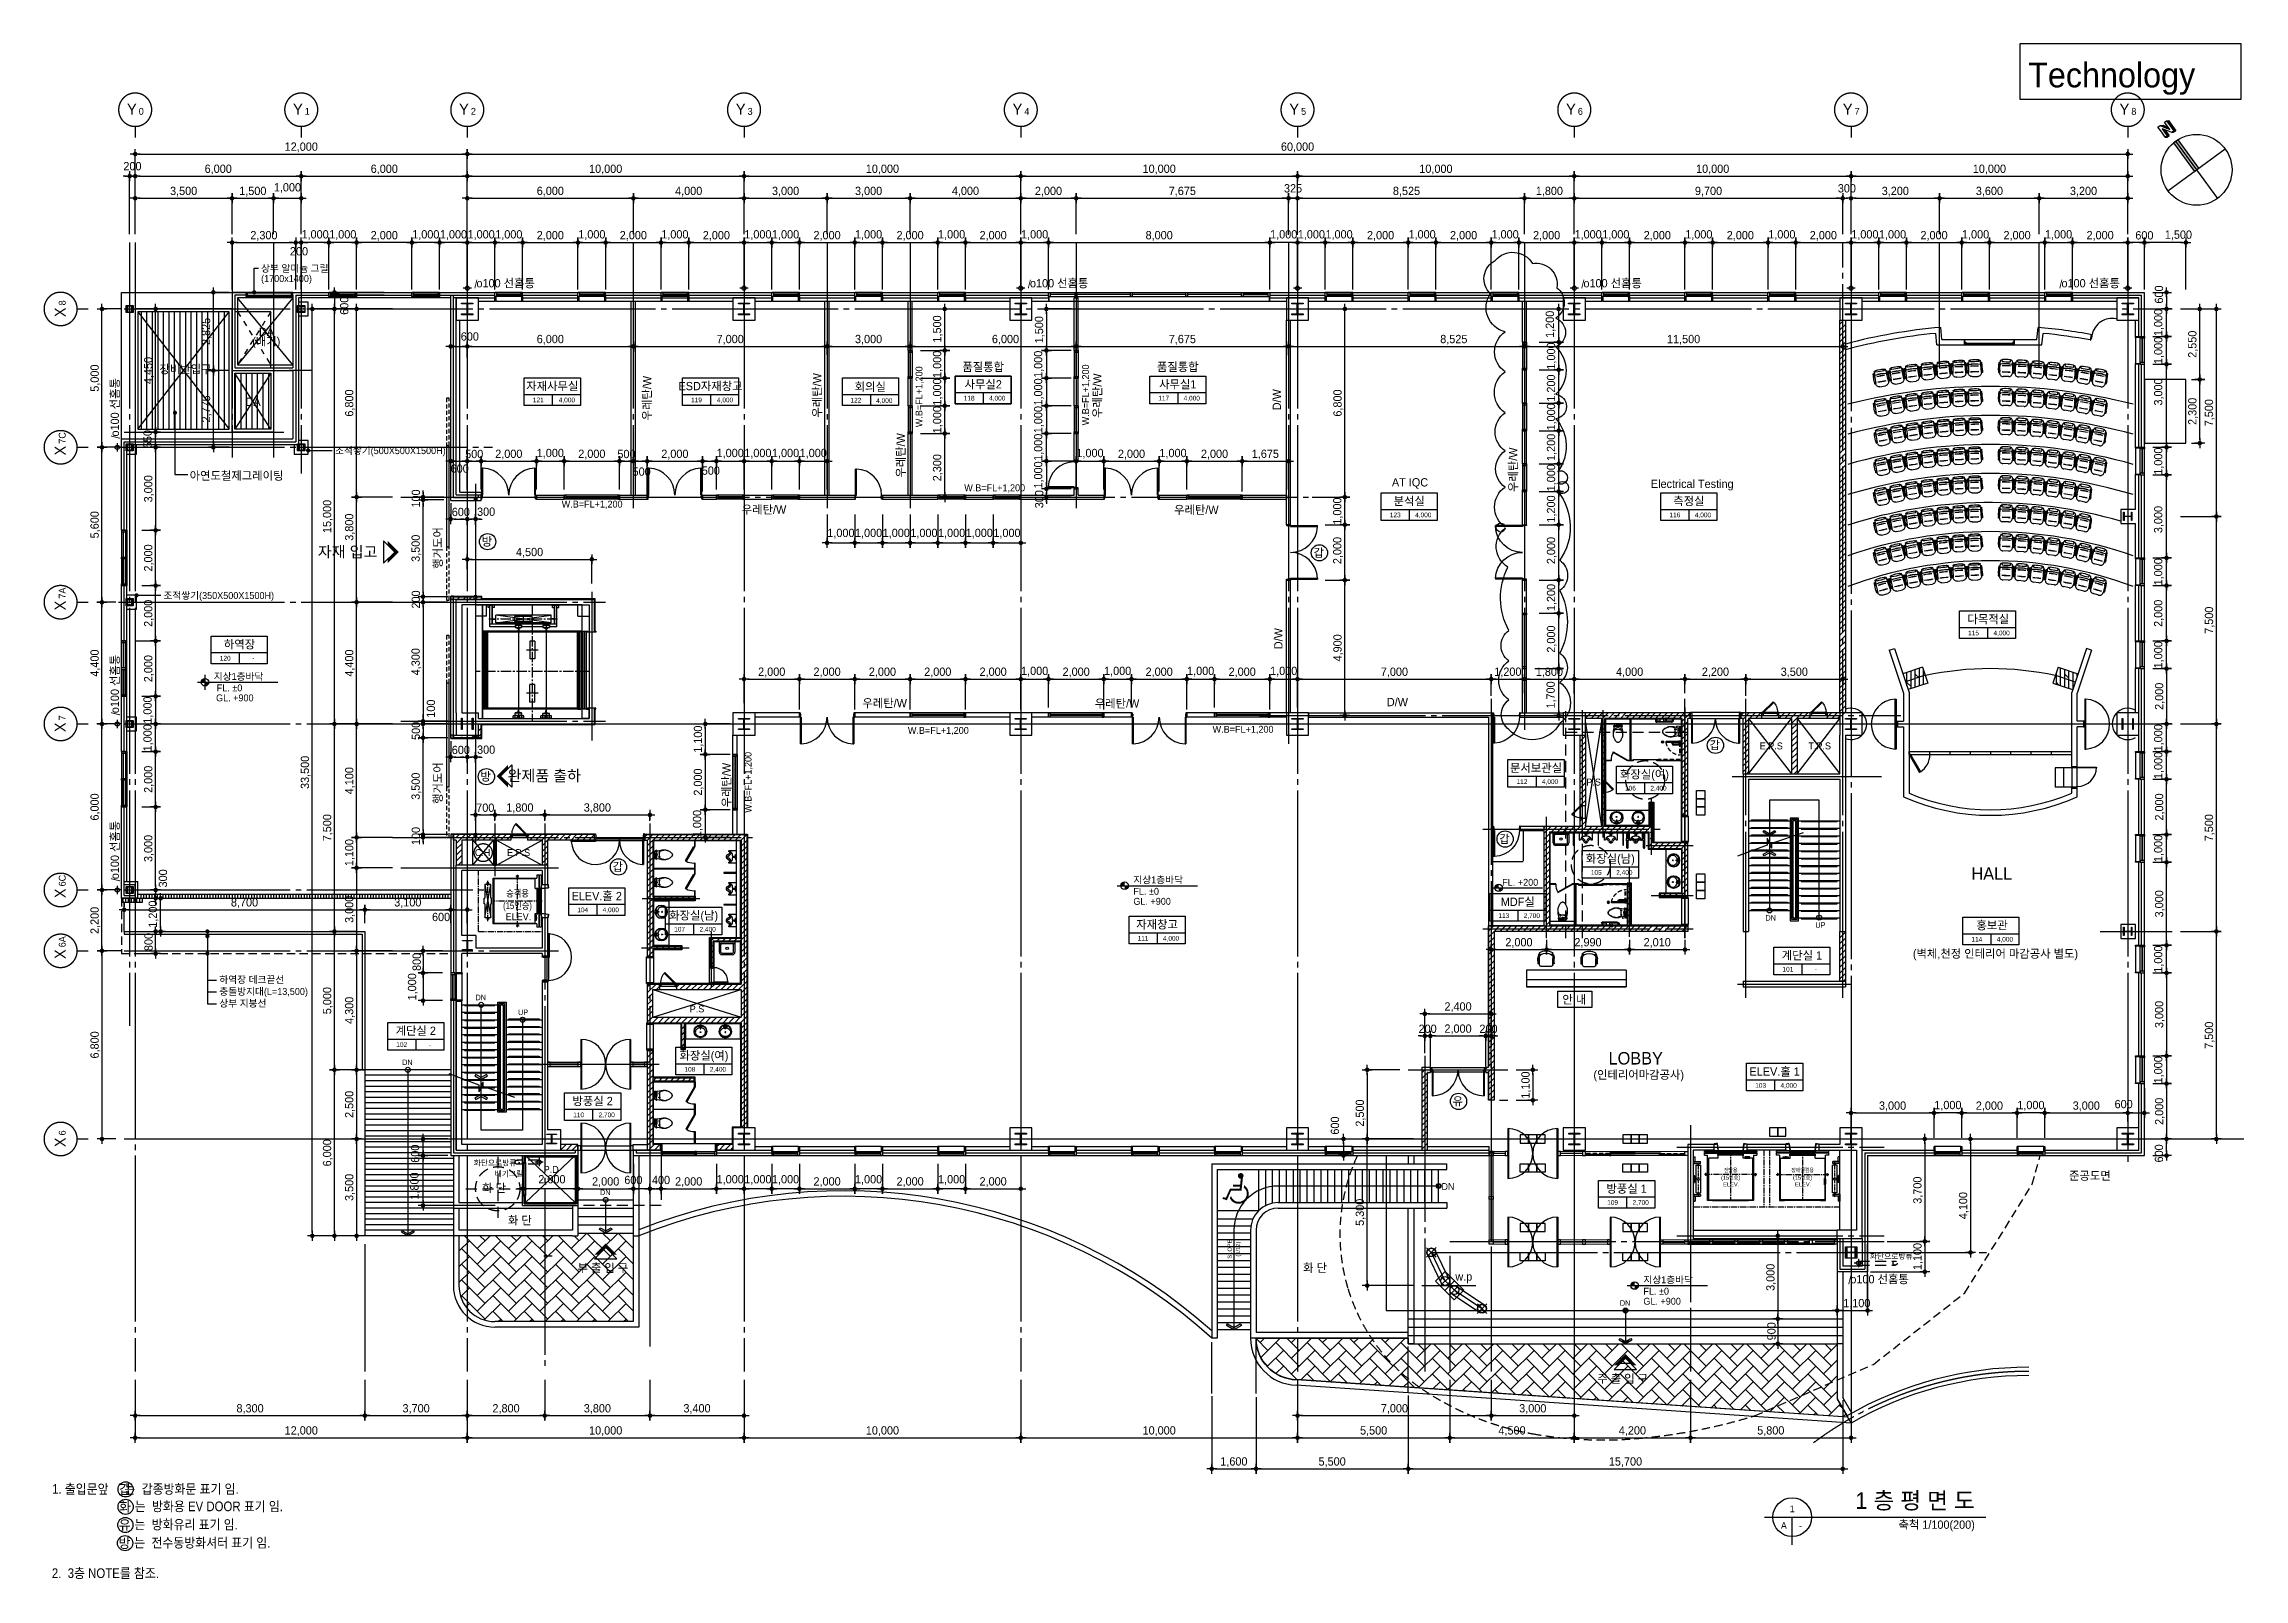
# Model space of a CAD drawing. Extents: x 13990145 to 14069640, y -1806033 to -1750552.
import ezdxf
from ezdxf.enums import TextEntityAlignment as Align

# ---------------------------------------------------------------- set-up
doc = ezdxf.new("R2010")
doc.units = 0
doc.header["$LTSCALE"] = 100
doc.header["$MEASUREMENT"] = 0
doc.header["$PDSIZE"] = -10
for name, pattern in [('CEN', [66, 60, -2, 2, -2]), ('CENTER', [7.5, 5, -1, 0.5, -1]), ('CENTER2', [1.125, 0.75, -0.125, 0.125, -0.125]), ('HID', [2.3, 1.5, -0.8]), ('HID1', [2, 1, -1]), ('HIDD', [6, 4, -2]), ('HIDDEN', [0.375, 0.25, -0.125]), ('PHANTOM', [2.5, 1.25, -0.25, 0.25, -0.25, 0.25, -0.25])]:
    doc.linetypes.add(name, pattern=pattern)
doc.layers.get('0').update_dxf_attribs({"linetype": 'CONTINUOUS'})
doc.layers.get('Defpoints').update_dxf_attribs({"linetype": 'CONTINUOUS'})
for name, color, linetype in [('0-내벽고정식', 7, 'CONTINUOUS'), ('0-캐노피', 6, 'CONTINUOUS'), ('241', 241, 'CONTINUOUS'), ('4WID', 4, 'CONTINUOUS'), ('8', 8, 'CONTINUOUS'), ('9', 9, 'CONTINUOUS'), ('AINFO', 1, 'CONTINUOUS'), ('AXIS', 7, 'CEN'), ('CEN', 1, 'CEN'), ('COL', 2, 'CONTINUOUS'), ('col2', 3, 'CONTINUOUS'), ('DIM', 7, 'CONTINUOUS'), ('DOOR', 4, 'CONTINUOUS'), ('EL-1', 4, 'CONTINUOUS'), ('EL-3', 7, 'CONTINUOUS'), ('EL-7', 5, 'CONTINUOUS'), ('EL8', 8, 'CONTINUOUS'), ('elev', 7, 'CONTINUOUS'), ('EQP', 1, 'CONTINUOUS'), ('F-FUR', 11, 'CONTINUOUS'), ('FIN', 5, 'CONTINUOUS'), ('FUR', 4, 'CONTINUOUS'), ('FURNITURE', 8, 'CONTINUOUS'), ('HAND', 3, 'CONTINUOUS'), ('HAT', 5, 'CONTINUOUS'), ('HOISTWAY', 9, 'CONTINUOUS'), ('IN', 6, 'CONTINUOUS'), ('K-FURNITURE', 6, 'CONTINUOUS'), ('K-TOILET', 11, 'CONTINUOUS'), ('LEVEL-1', 4, 'CONTINUOUS'), ('line', 2, 'CONTINUOUS'), ('open-tr', 9, 'CONTINUOUS'), ('plan', 30, 'CONTINUOUS'), ('ST', 3, 'CONTINUOUS'), ('SY', 13, 'CONTINUOUS'), ('SY2', 7, 'CONTINUOUS'), ('SYM', 7, 'CONTINUOUS'), ('TEX', 3, 'CONTINUOUS'), ('TEXT', 2, 'CONTINUOUS'), ('TEXT1', 7, 'CONTINUOUS'), ('TEXT2', 7, 'CONTINUOUS'), ('TILE', 5, 'CONTINUOUS'), ('TITLE', 3, 'CONTINUOUS'), ('TO', 6, 'CONTINUOUS'), ('WALL', 2, 'CONTINUOUS'), ('WALL-1', 7, 'CONTINUOUS'), ('WALL-UNKNOWN', 3, 'CONTINUOUS'), ('WALLBR', 3, 'CONTINUOUS'), ('WID', 4, 'CONTINUOUS'), ('WINE', 8, 'CONTINUOUS'), ('우수드레인', 8, 'CONTINUOUS'), ('지시선', 7, 'CONTINUOUS')]:
    doc.layers.add(name, color=color, linetype=linetype)
doc.styles.add('HY울를도M', font='HYWULM.TTF')
doc.styles.add('굴림', font='H2HDRM.TTF')
doc.styles.add('돋음', font='Dotum.ttf', dxfattribs={"height": 3})
doc.styles.add('울릉도', font='HYWULM.TTF', dxfattribs={"height": 3})
doc.dimstyles.new('DIM100', dxfattribs={"dimtxt": 300, "dimasz": 120, "dimexe": 1, "dimexo": 100, "dimgap": 60, "dimtad": 1, "dimdec": 4, "dimzin": 0, "dimdsep": 46, "dimlunit": 6, "dimtxsty": '굴림', "dimblk": 'DOTT', "dimcen": 0.09, "dimadec": 0, "dimazin": 0, "dimtfac": 1, "dimtdec": 4, "dimtofl": 0, "dimtmove": 2, "dimatfit": 2, "dimldrblk": 'DOTT', "dimfxl": 1, "dimtolj": 1, "dimtzin": 0, "dimarcsym": 0})
doc.dimstyles.new('DIM50', dxfattribs={"dimscale": 50, "dimtxt": 3, "dimasz": 1.2, "dimexe": 1, "dimexo": 1, "dimgap": 0.6, "dimtad": 1, "dimdec": 4, "dimzin": 0, "dimdsep": 46, "dimlunit": 6, "dimtxsty": '굴림', "dimblk": 'DOTT', "dimcen": 0.09, "dimadec": 0, "dimazin": 0, "dimtfac": 1, "dimtdec": 4, "dimtofl": 0, "dimtmove": 2, "dimatfit": 2, "dimldrblk": 'DOTT', "dimfxl": 1, "dimtolj": 1, "dimtzin": 0, "dimarcsym": 0})
pattern_1 = [(45, (1220300.43, -371021.16), (-106.0660172, 106.0660172), [])]
pattern_2 = [(45, (1315193.02, -3034316.96), (-106.0660172, 106.0660172), [])]
pattern_3 = [(45, (1093464.96, -4817115.96), (4e-14, 565.685425), [1200, -400]), (135, (1093747.8, -4816833.1), (4e-14, 565.685425), [1200, -400])]
pattern_4 = [(45, (1224818.87, -1329965.08), (-106.0660172, 106.0660172), [])]
pattern_5 = [(45, (1220300.43, -887734.93), (-106.0660172, 106.0660172), [])]

msp = doc.modelspace()

# ---------------------------------------------------------------- texts
at = {"layer": 'SYM', "style": 'HY울를도M'}
for s, p in [('1', (14053313.61477, -1803498.15773)), ('A', (14053013.61477, -1804098.15773)), ('-', (14053613.61477, -1804098.15773))]:
    msp.add_text(s, height=240, dxfattribs=at).set_placement(p, align=Align.MIDDLE_CENTER)
at = {"layer": 'TEXT', "style": 'HY울를도M'}
for s, height, p in [('지상1층바닥', 250, (13996278.74567, -1773536.19937)), ('GL. +900', 250, (13996362.37666, -1774311.52715)), ('FL. %%P0', 250, (13996386.4264, -1773949.1653)), ('지상1층바닥', 250, (14029507.91661, -1780889.40392)), ('GL. +900', 250, (14029507.91661, -1781664.7317)), ('FL. %%P0', 250, (14029507.91661, -1781302.36985)), ('FL. +200', 250, (14042836.30904, -1780978.28818)), ('DN', 250, (14040639.29275, -1791973.24313)), ('지상1층바닥', 250, (14047937.25329, -1795343.18846)), ('FL. %%P0', 250, (14047937.25329, -1795756.15439)), ('GL. +900', 250, (14047937.25329, -1796118.51624)), ('갑', 350, (13992851.81463, -1802965.89634)), ('화', 350, (13992851.81463, -1803596.79387)), ('유', 350, (13992842.01463, -1804254.09387)), ('방', 350, (13992832.21463, -1804911.39387))]:
    msp.add_text(s, height=height, dxfattribs=at).set_placement(p)
for s, height, p in [('E.P.S', 250, (14052557.86731, -1775923.41273)), ('T.P.S', 250, (14054307.86731, -1775923.41273)), ('P.S', 250, (14046139.53431, -1777228.57588)), ('C.H', 250, (14005993.33482, -1779778.57588)), ('E.P.S', 250, (14007293.33482, -1779778.57588)), ('ELEV.', 250, (14007287.66129, -1782095.88025)), ('P.S', 250, (14013739.53431, -1785428.57588)), ('P.D', 250, (14008472.17433, -1791229.93593)), ('ELEV.', 150, (14051109.4105, -1791765.01958)), ('ELEV.', 150, (14053709.4105, -1791765.01958))]:
    msp.add_text(s, height=height, dxfattribs=at).set_placement(p, align=Align.MIDDLE)
at = {"layer": 'TEXT', "style": 'HY울를도M', "width": 0.85}
for s, height, p in [('승객용', 250, (14007254.53431, -1781243.19188)), ('(15인승)', 250, (14007254.53431, -1781713.39198)), ('(15인승)', 150, (14051089.53431, -1791535.52662)), ('전망용', 150, (14051089.53431, -1791253.40656)), ('장애인겸용', 150, (14053689.53431, -1791253.40656)), ('(15인승)', 150, (14053689.53431, -1791535.52662))]:
    msp.add_text(s, height=height, dxfattribs=at).set_placement(p, align=Align.MIDDLE)
at = {"layer": 'TEXT', "style": 'HY울를도M'}
for s, p in [('SLOPE', (14032988.13452, -1794109.08017)), ('(1/12)', (14033288.12373, -1794109.08017))]:
    msp.add_text(s, height=150, rotation=90, dxfattribs=at).set_placement(p, align=Align.MIDDLE_CENTER)
at = {"layer": 'TEXT', "style": 'HY울를도M', "width": 0.9}
for s, p in [('1. 출입문앞     는  갑종방화문 표기 임.', (13990437.65583, -1802777.41848)), ('는  방화용 EV DOOR 표기 임.', (13993422.77218, -1803407.41848)), ('는  전수동방화셔터 표기 임.', (13993403.17218, -1804722.01848)), ('는  방화유리 표기 임.', (13993412.97218, -1804064.71848)), ('2.  3층 NOTE를 참조.', (13990427.85583, -1805821.9315))]:
    msp.add_text(s, height=350, dxfattribs=at).set_placement(p, align=Align.MIDDLE_LEFT)
at = {"layer": 'TEXT1', "ltscale": 0.85, "style": 'HY울를도M'}
msp.add_text('Technology', height=892.41075, dxfattribs=at).set_placement((14061840.20175, -1752120.93997))
at = {"layer": 'TEXT1', "style": 'HY울를도M'}
for s, p in [('/', (14005749.13135, -1759226.14039)), ('o100 선홈통', (14006827.13135, -1759189.14039)), ('/', (14025749.13135, -1759226.14039)), ('o100 선홈통', (14026827.13135, -1759189.14039)), ('/', (14045749.13135, -1759226.14039)), ('o100 선홈통', (14046827.13135, -1759189.14039)), ('/', (14063021.94278, -1759226.14039)), ('o100 선홈통', (14064099.94278, -1759189.14039)), ('DA', (13998183.78963, -1760954.21889)), ('(배기)', (13998176.40746, -1761324.14347)), ('장비반입구', (13995256.12252, -1762301.27826)), ('DA', (13997699.53431, -1763486.07588)), ('/', (14055393.31993, -1795223.75628)), ('o100 선홈통', (14056471.31993, -1795186.75628))]:
    msp.add_text(s, height=300, dxfattribs=at).set_placement(p, align=Align.MIDDLE)
at = {"layer": 'TEXT1'}
for s, height, style, p in [('품질통합', 300, 'HY울를도M', (14024082.55994, -1762374.25209)), ('품질통합', 300, 'HY울를도M', (14031111.31872, -1762374.25209)), ('자재사무실', 300, 'HY울를도M', (14008511.51008, -1763067.08352)), ('ESD자재창고', 300, 'HY울를도M', (14014227.51008, -1763067.08352)), ('회의실', 300, 'HY울를도M', (14020001.58698, -1763091.74263)), ('사무실2', 300, 'HY울를도M', (14024082.55994, -1763003.61887)), ('사무실1', 300, 'HY울를도M', (14031111.31872, -1763003.61887)), ('AT IQC', 300, 'HY울를도M', (14039504.06189, -1766546.01812)), ('Electrical Testing', 300, 'HY울를도M', (14049702.68758, -1766599.46852)), ('분석실', 300, 'HY울를도M', (14039476.90511, -1767224.25457)), ('측정실', 300, 'HY울를도M', (14049582.12293, -1767224.25237)), ('우레탄/W', 300, 'HY울를도M', (14016160.8123, -1767532.41247)), ('우레탄/W', 300, 'HY울를도M', (14031782.88338, -1767540.71515)), ('자재 입고', 400, 'HY울를도M', (14001115.65192, -1769105.85342)), ('다목적실', 300, 'HY울를도M', (14060400.57985, -1771490.26402)), ('하역장', 300, 'HY울를도M', (13997208.17113, -1772402.52562)), ('우레탄/W', 300, 'HY울를도M', (14020522.59105, -1774525.63265)), ('우레탄/W', 300, 'HY울를도M', (14028918.5789, -1774539.76741)), ('D/W', 300, 'HY울를도M', (14039049.49697, -1774486.60718)), ('문서보관실', 300, 'HY울를도M', (14044057.39186, -1776864.98194)), ('완제품 출하', 400, 'HY울를도M', (14008221.74026, -1777199.54521)), ('화장실(여)', 300, 'HY울를도M', (14047975.46116, -1777099.80035)), ('화장실(남)', 300, 'HY울를도M', (14046742.15165, -1780147.74206)), ('HALL', 450, '울릉도', (14060527.81113, -1780761.74127)), ('ELEV.홀 2', 300, 'HY울를도M', (14010117.80309, -1781498.62432)), ('MDF실', 300, 'HY울를도M', (14043398.91571, -1781706.69568)), ('화장실(남)', 300, 'HY울를도M', (14013618.99343, -1782199.96845)), ('자재창고', 300, 'HY울를도M', (14030364.31228, -1782525.79763)), ('홍보관', 300, 'HY울를도M', (14060535.47878, -1782555.50762)), ('계단실 1', 300, 'HY울를도M', (14053665.05673, -1783644.73091)), ('(벽체,천정 인테리어 마감공사 별도)', 300, 'HY울를도M', (14060658.01177, -1783580.87768)), ('안 내', 300, 'HY울를도M', (14045439.53431, -1785237.29392)), ('계단실 2', 300, 'HY울를도M', (14003576.71127, -1786368.14032)), ('화장실(여)', 300, 'HY울를도M', (14013990.42574, -1787263.16246)), ('LOBBY', 450, '울릉도', (14047660.53513, -1787437.31137)), ('(인테리어마감공사)', 300, 'HY울를도M', (14047768.37794, -1787956.49595)), ('ELEV.홀 1', 300, 'HY울를도M', (14052680.21636, -1787842.95725)), ('방풍실 2', 300, 'HY울를도M', (14009969.60797, -1788908.11745)), ('방풍실 1', 300, 'HY울를도M', (14047332.02394, -1792074.82876))]:
    msp.add_text(s, height=height, dxfattribs=dict(at, style=style)).set_placement(p, align=Align.CENTER)
at = {"layer": 'TEXT1', "style": 'HY울를도M'}
for s, p in [('o100 선홈통', (13992692.33322, -1763683.85127)), ('/', (13992729.33322, -1764761.85127)), ('o100 선홈통', (13992692.33322, -1773683.85127)), ('/', (13992729.33322, -1774761.85127)), ('o100 선홈통', (13992692.33322, -1779683.85127)), ('/', (13992729.33322, -1780761.85127))]:
    msp.add_text(s, height=300, rotation=90, dxfattribs=at).set_placement(p, align=Align.MIDDLE)
for s, p in [('우레탄/W', (14012085.39411, -1763353.55535)), ('우레탄/W', (14018232.00307, -1763251.65741)), ('우레탄/W', (14028356.27274, -1763264.14497)), ('D/W', (14034840.12036, -1763408.7873)), ('우레탄/W', (14021253.39087, -1765421.99184)), ('우레탄/W', (14043382.6093, -1765941.41105)), ('D/W', (14034895.60602, -1772044.1678)), ('우레탄/W', (14014959.84765, -1777339.24327))]:
    msp.add_text(s, height=300, rotation=90, dxfattribs=at).set_placement(p, align=Align.CENTER)
at = {"layer": 'TEXT1', "color": 2, "style": 'HY울를도M'}
for s, p in [('121', (14008004.76212, -1763416.21345)), ('119', (14013720.76212, -1763416.21345)), ('122', (14019482.61906, -1763427.34045)), ('118', (14023575.81198, -1763352.7488)), ('117', (14030604.57076, -1763352.7488)), ('123', (14038970.15716, -1767573.3845)), ('116', (14049075.37497, -1767573.38229)), ('115', (14059868.77349, -1771839.39395)), ('120', (13996694.02394, -1772751.65554)), ('112', (14043550.6439, -1777214.11187)), ('106', (14047468.7132, -1777448.93028)), ('105', (14046235.4037, -1780496.87199)), ('104', (14009611.05513, -1781847.75424)), ('113', (14042892.16776, -1782055.8256)), ('107', (14013112.24547, -1782549.09837)), ('111', (14029857.56433, -1782874.92756)), ('114', (14059986.26382, -1782912.00761)), ('101', (14053158.30878, -1783993.86083)), ('102', (14003069.96331, -1786717.27025)), ('108', (14013483.67778, -1787612.29239)), ('103', (14052173.46841, -1788192.08718)), ('110', (14009462.86001, -1789257.24737)), ('109', (14046825.27598, -1792423.95868))]:
    msp.add_text(s, height=170, dxfattribs=at).set_placement(p, align=Align.MIDDLE_CENTER)
at = {"layer": 'TEXT1', "style": 'HY울를도M'}
for s, p in [('4,000', (14009037.99371, -1763418.89889)), ('4,000', (14014753.99371, -1763418.89889)), ('4,000', (14020508.33494, -1763440.87255)), ('4,000', (14024589.30789, -1763352.7488)), ('4,000', (14031618.06667, -1763352.7488)), ('4,000', (14039983.65307, -1767573.3845)), ('4,000', (14050088.87088, -1767573.38229)), ('4,000', (14060882.26941, -1771839.39395)), ('-', (13997707.51985, -1772751.65554)), ('4,000', (14044564.13982, -1777214.11187)), ('2,400', (14048482.20911, -1777448.93028)), ('2,400', (14047248.89961, -1780496.87199)), ('4,000', (14010624.55104, -1781847.75424)), ('2,700', (14043905.66367, -1782055.8256)), ('2,400', (14014125.74138, -1782549.09837)), ('4,000', (14030871.06024, -1782874.92756)), ('4,000', (14060999.75973, -1782912.00761)), ('-', (14054171.80469, -1783993.86083)), ('-', (14004083.45922, -1786717.27025)), ('2,400', (14014497.17369, -1787612.29239)), ('4,000', (14053186.96432, -1788192.08718)), ('2,700', (14010476.35592, -1789257.24737)), ('2,700', (14047838.77189, -1792423.95868))]:
    msp.add_text(s, height=170, dxfattribs=at).set_placement(p, align=Align.MIDDLE_CENTER)
for s, p in [('아연도철제그레이팅 ', (13995408.41568, -1766306.33081)), ('방', (14005961.14987, -1768687.51281)), ('갑', (14036017.89783, -1769090.25947)), ('갑', (14050327.21303, -1776047.65407)), ('방', (14005916.49404, -1777181.12609)), ('갑', (14042728.56502, -1779436.88493)), ('갑', (14010689.71136, -1780443.46714)), ('유', (14041043.20488, -1788916.98589)), ('화 단', (14005975.63453, -1792052.55494)), ('화 단', (14006908.08412, -1793220.43845)), ('부 출 입 구', (14009423.01926, -1794942.42176)), ('화 단', (14035641.19096, -1794936.44785)), ('w.p', (14041143.24577, -1795250.68741)), ('주 출 입 구', (14046273.01911, -1798942.42188))]:
    msp.add_text(s, height=300, dxfattribs=at).set_placement(p)
for p in [(14004526.15322, -1769518.9523), (14004526.15322, -1778018.9523)]:
    msp.add_text('행거도어', height=300, rotation=90, dxfattribs=at).set_placement(p)
msp.add_text('준공도면', height=299.97, dxfattribs=at).set_placement((14064823.83774, -1791608.09506), align=Align.RIGHT)
at = {"layer": 'TEXT2', "style": 'HY울를도M'}
for s, height, p in [('상부 알미늄 그릴', 250, (13997988.9037, -1758664.18763)), ('(1700x1400)', 250, (13997988.9037, -1759029.59637)), ('조적쌓기(500X500X1500H)', 250, (14000660.38083, -1765251.13549)), ('조적쌓기(350X500X1500H)', 250, (13994460.38083, -1770486.86577)), ('하역장 데크끝선', 250, (13996480.18509, -1784369.22852)), ('충돌방지대(L=13,500)', 250, (13996480.18509, -1784798.22852)), ('상부 지붕선', 250, (13996480.18509, -1785227.22852)), ('화단으로방류', 200, (14005671.88286, -1790990.61243)), ('배기그릴', 200, (14006431.39333, -1791387.65065)), ('화단으로방류', 200, (14056121.02394, -1794363.95868))]:
    msp.add_text(s, height=height, dxfattribs=at).set_placement(p, align=Align.MIDDLE_LEFT)
for p in [(14021887.00599, -1763303.24415), (14027906.07908, -1763234.4532), (14015710.17708, -1777239.31203)]:
    msp.add_text('W.B=FL+1,200', height=250, rotation=90, dxfattribs=at).set_placement(p, align=Align.CENTER)
for p in [(14009951.21489, -1767308.23333), (14024496.6082, -1766718.73807), (14022460.06056, -1775487.07397), (14033470.86918, -1775446.5461)]:
    msp.add_text('W.B=FL+1,200', height=250, dxfattribs=at).set_placement(p, align=Align.CENTER)
at = {"layer": 'TITLE', "color": 4, "style": 'HY울를도M'}
for s, p in [('DN', (14052349.03733, -1782238.4928)), ('UP', (14054149.03733, -1782496.05949)), ('DN', (14005737.53964, -1785112.70885)), ('UP', (14007273.34365, -1785650.85218)), ('DN', (14003087.00934, -1787458.39225)), ('DN', (14010237.00944, -1792158.39213)), ('DN', (14047087.00928, -1796158.39225))]:
    msp.add_text(s, height=200, dxfattribs=at).set_placement(p)
at = {"layer": 'TITLE', "style": 'HY울를도M'}
msp.add_text('1 층 평 면 도', height=600, dxfattribs=at).set_placement((14059913.61477, -1803678.15773), align=Align.BOTTOM_RIGHT)
msp.add_text('축척 1/100(200)', height=300, dxfattribs=at).set_placement((14059913.61477, -1803918.15773), align=Align.TOP_RIGHT)

# ---------------------------------------------------------------- blocks, each defined once
blk = doc.blocks.new('D2000-W150')
at = {"layer": 'WID'}
for points in [[(2000, -150), (2000, 0), (1970, 0), (1970, -45), (1955, -45), (1955, -105), (1970, -105), (1970, -150), (2000, -150), (2000, -150)], [(0, -150), (0, 0), (30, 0), (30, -45), (45, -45), (45, -105), (30, -105), (30, -150), (0, -150), (0, -150)], [(30, -150), (65, -150), (65, -1119), (30, -1119)], [(30, -150), (30, -1119)], [(1970, -150), (1935, -150), (1935, -1119), (1970, -1119)], [(1970, -150), (1970, -1119)]]:
    blk.add_lwpolyline(points, dxfattribs=at)
for centre, start, end in [((30, -150), 272.06782, 0), ((1970, -150), 180, 267.93218)]:
    blk.add_arc(centre, 970, start, end, dxfattribs=at)
blk = doc.blocks.new('aw-1000-150')
at = {"layer": 'WID', "color": 8}
for p, q in [((0, 150), (-1000, 150)), ((0, 0), (-1000, 0))]:
    blk.add_line(p, q, dxfattribs=at)
at = {"layer": 'WID'}
for points in [[(-940, 0), (-1000, 0), (-1000, 150), (-940, 150)], [(-60, 87), (-940, 87), (-940, 63), (-60, 63)], [(-60, 0), (0, 0), (0, 150), (-60, 150)]]:
    blk.add_lwpolyline(points, close=True, dxfattribs=at)
blk = doc.blocks.new('aw-1000-325')
at = {"layer": 'WID', "color": 8}
for p, q in [((970, 325), (0, 325)), ((0, 150), (1000, 150)), ((0, 0), (1000, 0))]:
    blk.add_line(p, q, dxfattribs=at)
at = {"layer": 'WID'}
for points in [[(0, 325), (30, 325), (30, 150), (0, 150)], [(60, 150), (0, 150), (0, 0), (60, 0)], [(60, 63), (940, 63), (940, 87), (60, 87)], [(940, 150), (1000, 150), (1000, 0), (940, 0)], [(970, 325), (1000, 325), (1000, 150), (970, 150)]]:
    blk.add_lwpolyline(points, close=True, dxfattribs=at)
blk = doc.blocks.new('DOTT')
for p, q in [((-1.5, 0), (1.5, 0)), ((0, 1.5), (0, -1.5))]:
    blk.add_line(p, q)
at = {"color": 6, "const_width": 0.68}
blk.add_lwpolyline([(-0.34, 0, 1), (0.34, 0, 1)], format="xyb", close=True, dxfattribs=at)
blk = doc.blocks.new('*D31')
at = {"layer": 'Defpoints', "color": 0, "lineweight": -3}
for p in [(14045440, -1798529), (14049640, -1798529), (14049640, -1800929)]:
    blk.add_point(p, dxfattribs=at)
at = {"layer": 'DIM', "color": 7, "lineweight": -2}
for p, q in [((14045440, -1798829), (14045440, -1801029)), ((14049640, -1798829), (14049640, -1801029)), ((14045560, -1800929), (14049520, -1800929))]:
    blk.add_line(p, q, dxfattribs=at)
at = {"layer": 'DIM', "color": 7, "lineweight": -2, "xscale": 120, "yscale": 120, "zscale": 120, "rotation": 180}
blk.add_blockref('DOTT', (14045440, -1800929), dxfattribs=at)
at = {"layer": 'DIM', "color": 7, "lineweight": -2, "xscale": 120, "yscale": 120, "zscale": 120}
blk.add_blockref('DOTT', (14049640, -1800929), dxfattribs=at)
at = {"layer": 'DIM', "color": 3, "insert": (14047540, -1800690), "char_height": 300, "attachment_point": 5, "style": '굴림'}
blk.add_mtext('\\A1;4,200', dxfattribs=at)
blk = doc.blocks.new('CCS120')
for p, q in [((-6.8, -9.1), (0, -2.3)), ((-6.8, -9.1), (6.7, -9.1)), ((0, -2.3), (6.7, -9.1))]:
    blk.add_line(p, q)
for points in [[(0, 0.1), (-6.8, -6.7), (0, -2.3), (-4.4, -6.7)], [(0, 0.1), (0, -2.3), (6.7, -6.7), (4.3, -6.7)]]:
    blk.add_solid(points)
blk = doc.blocks.new('*D32')
at = {"layer": 'Defpoints', "color": 0, "lineweight": -3}
for p in [(14049640, -1798529), (14055440, -1798529), (14055440, -1800929)]:
    blk.add_point(p, dxfattribs=at)
at = {"layer": 'DIM', "color": 7, "lineweight": -2}
for p, q in [((14049640, -1798829), (14049640, -1801029)), ((14055440, -1798829), (14055440, -1801029)), ((14049760, -1800929), (14055320, -1800929))]:
    blk.add_line(p, q, dxfattribs=at)
at = {"layer": 'DIM', "color": 7, "lineweight": -2, "xscale": 120, "yscale": 120, "zscale": 120, "rotation": 180}
blk.add_blockref('DOTT', (14049640, -1800929), dxfattribs=at)
at = {"layer": 'DIM', "color": 7, "lineweight": -2, "xscale": 120, "yscale": 120, "zscale": 120}
blk.add_blockref('DOTT', (14055440, -1800929), dxfattribs=at)
at = {"layer": 'DIM', "color": 3, "insert": (14052540, -1800690), "char_height": 300, "attachment_point": 5, "style": '굴림'}
blk.add_mtext('\\A1;5,800', dxfattribs=at)
blk = doc.blocks.new('TT1')
at = {"layer": 'TEXT1'}
for p, q in [((-1013, -600), (1013, -600)), ((0, -600), (0, -1000))]:
    blk.add_line(p, q, dxfattribs=at)
blk.add_lwpolyline([(-1013, 0), (1013, 0), (1013, -1000), (-1013, -1000)], close=True, dxfattribs=at)
blk = doc.blocks.new('*D33')
at = {"layer": 'Defpoints', "color": 0, "lineweight": -3}
for p in [(14042440, -1798529), (14045440, -1798529), (14045440, -1800129)]:
    blk.add_point(p, dxfattribs=at)
at = {"layer": 'DIM', "color": 7, "lineweight": -2}
for p, q in [((14042440, -1798829), (14042440, -1800229)), ((14045440, -1798829), (14045440, -1800229)), ((14042560, -1800129), (14045320, -1800129))]:
    blk.add_line(p, q, dxfattribs=at)
at = {"layer": 'DIM', "color": 7, "lineweight": -2, "xscale": 120, "yscale": 120, "zscale": 120, "rotation": 180}
blk.add_blockref('DOTT', (14042440, -1800129), dxfattribs=at)
at = {"layer": 'DIM', "color": 7, "lineweight": -2, "xscale": 120, "yscale": 120, "zscale": 120}
blk.add_blockref('DOTT', (14045440, -1800129), dxfattribs=at)
at = {"layer": 'DIM', "color": 3, "insert": (14043940, -1799890), "char_height": 300, "attachment_point": 5, "style": '굴림'}
blk.add_mtext('\\A1;3,000', dxfattribs=at)
blk = doc.blocks.new('BOMBOM_S')
at = {"color": 7}
blk.add_line((0, 0.4), (0, 0), dxfattribs=at)
blk.add_lwpolyline([(-0.6, 1, 1), (0.6, 1, 1), (-0.6, 1, 1)], format="xyb", dxfattribs=at)
at = {"color": 1, "style": '돋음'}
for tag, p, height in [('X', (-0.295, 0.816), 0.4), ('N', (0.129, 0.816), 0.25)]:
    blk.add_attdef(tag, p, '', height=height, dxfattribs=at)
blk = doc.blocks.new('*D34')
at = {"layer": 'Defpoints', "color": 0, "lineweight": -3}
for p in [(14005440, -1754529), (13993440, -1757729), (14005440, -1757729)]:
    blk.add_point(p, dxfattribs=at)
at = {"layer": 'DIM', "color": 7, "lineweight": -2}
for p, q in [((13993440, -1757429), (13993440, -1754429)), ((14005440, -1757429), (14005440, -1754429)), ((13993560, -1754529), (14005320, -1754529))]:
    blk.add_line(p, q, dxfattribs=at)
at = {"layer": 'DIM', "color": 7, "lineweight": -2, "xscale": 120, "yscale": 120, "zscale": 120, "rotation": 180}
blk.add_blockref('DOTT', (13993440, -1754529), dxfattribs=at)
at = {"layer": 'DIM', "color": 7, "lineweight": -2, "xscale": 120, "yscale": 120, "zscale": 120}
blk.add_blockref('DOTT', (14005440, -1754529), dxfattribs=at)
at = {"layer": 'DIM', "color": 3, "insert": (13999440, -1754290), "char_height": 300, "attachment_point": 5, "style": '굴림'}
blk.add_mtext('\\A1;12,000', dxfattribs=at)
blk = doc.blocks.new('*D35')
at = {"layer": 'Defpoints', "color": 0, "lineweight": -3}
for p in [(14035440, -1798529), (14042440, -1798529), (14042440, -1800129)]:
    blk.add_point(p, dxfattribs=at)
at = {"layer": 'DIM', "color": 7, "lineweight": -2}
for p, q in [((14035440, -1798829), (14035440, -1800229)), ((14042440, -1798829), (14042440, -1800229)), ((14035560, -1800129), (14042320, -1800129))]:
    blk.add_line(p, q, dxfattribs=at)
at = {"layer": 'DIM', "color": 7, "lineweight": -2, "xscale": 120, "yscale": 120, "zscale": 120, "rotation": 180}
blk.add_blockref('DOTT', (14035440, -1800129), dxfattribs=at)
at = {"layer": 'DIM', "color": 7, "lineweight": -2, "xscale": 120, "yscale": 120, "zscale": 120}
blk.add_blockref('DOTT', (14042440, -1800129), dxfattribs=at)
at = {"layer": 'DIM', "color": 3, "insert": (14038940, -1799890), "char_height": 300, "attachment_point": 5, "style": '굴림'}
blk.add_mtext('\\A1;7,000', dxfattribs=at)
blk = doc.blocks.new('*D36')
at = {"layer": 'Defpoints', "color": 0, "lineweight": -3}
for p in [(13999840, -1760129), (14003040, -1760129), (14003040, -1793629)]:
    blk.add_point(p, dxfattribs=at)
at = {"layer": 'DIM', "color": 7, "lineweight": -2}
for p, q in [((14002740, -1760129), (13999740, -1760129)), ((13999840, -1793509), (13999840, -1760249)), ((14002740, -1793629), (13999740, -1793629))]:
    blk.add_line(p, q, dxfattribs=at)
at = {"layer": 'DIM', "color": 7, "lineweight": -2, "xscale": 120, "yscale": 120, "zscale": 120}
for p, rotation in [((13999840, -1760129), 90), ((13999840, -1793629), 270)]:
    blk.add_blockref('DOTT', p, dxfattribs=dict(at, rotation=rotation))
at = {"layer": 'DIM', "color": 3, "insert": (13999600, -1776879), "char_height": 300, "attachment_point": 5, "rotation": 90, "style": '굴림'}
blk.add_mtext('\\A1;33,500', dxfattribs=at)
blk = doc.blocks.new('*D37')
at = {"layer": 'Defpoints', "color": 0, "lineweight": -3}
for p in [(14000640, -1760129), (14003040, -1760129), (14001889, -1775129)]:
    blk.add_point(p, dxfattribs=at)
at = {"layer": 'DIM', "color": 7, "lineweight": -2}
for p, q in [((14002740, -1760129), (14000540, -1760129)), ((14000640, -1775009), (14000640, -1760249)), ((14001589, -1775129), (14000540, -1775129))]:
    blk.add_line(p, q, dxfattribs=at)
at = {"layer": 'DIM', "color": 7, "lineweight": -2, "xscale": 120, "yscale": 120, "zscale": 120}
for p, rotation in [((14000640, -1760129), 90), ((14000640, -1775129), 270)]:
    blk.add_blockref('DOTT', p, dxfattribs=dict(at, rotation=rotation))
at = {"layer": 'DIM', "color": 3, "insert": (14000401, -1767629), "char_height": 300, "attachment_point": 5, "rotation": 90, "style": '굴림'}
blk.add_mtext('\\A1;15,000', dxfattribs=at)
blk = doc.blocks.new('*D38')
at = {"layer": 'Defpoints', "color": 0, "lineweight": -3}
for p in [(14001440, -1766929), (14003040, -1766929), (14003040, -1770729)]:
    blk.add_point(p, dxfattribs=at)
at = {"layer": 'DIM', "color": 7, "lineweight": -2}
for p, q in [((14002740, -1766929), (14001340, -1766929)), ((14001440, -1770609), (14001440, -1767049)), ((14002740, -1770729), (14001340, -1770729))]:
    blk.add_line(p, q, dxfattribs=at)
at = {"layer": 'DIM', "color": 7, "lineweight": -2, "xscale": 120, "yscale": 120, "zscale": 120}
for p, rotation in [((14001440, -1766929), 90), ((14001440, -1770729), 270)]:
    blk.add_blockref('DOTT', p, dxfattribs=dict(at, rotation=rotation))
at = {"layer": 'DIM', "color": 3, "insert": (14001200, -1768016), "char_height": 300, "attachment_point": 5, "rotation": 90, "style": '굴림'}
blk.add_mtext('\\A1;3,800', dxfattribs=at)
blk = doc.blocks.new('*D39')
at = {"layer": 'Defpoints', "color": 0, "lineweight": -3}
for p in [(14001440, -1770729), (14003040, -1770729), (14003040, -1775129)]:
    blk.add_point(p, dxfattribs=at)
at = {"layer": 'DIM', "color": 7, "lineweight": -2}
for p, q in [((14002740, -1770729), (14001340, -1770729)), ((14001440, -1775009), (14001440, -1770849)), ((14002740, -1775129), (14001340, -1775129))]:
    blk.add_line(p, q, dxfattribs=at)
at = {"layer": 'DIM', "color": 7, "lineweight": -2, "xscale": 120, "yscale": 120, "zscale": 120}
for p, rotation in [((14001440, -1770729), 90), ((14001440, -1775129), 270)]:
    blk.add_blockref('DOTT', p, dxfattribs=dict(at, rotation=rotation))
at = {"layer": 'DIM', "color": 3, "insert": (14001201, -1772929), "char_height": 300, "attachment_point": 5, "rotation": 90, "style": '굴림'}
blk.add_mtext('\\A1;4,400', dxfattribs=at)
blk = doc.blocks.new('*D40')
at = {"layer": 'Defpoints', "color": 0, "lineweight": -3}
for p in [(14000640, -1775129), (14003040, -1775129), (14001740, -1782629)]:
    blk.add_point(p, dxfattribs=at)
at = {"layer": 'DIM', "color": 7, "lineweight": -2}
for p, q in [((14002740, -1775129), (14000540, -1775129)), ((14000640, -1782509), (14000640, -1775249)), ((14001440, -1782629), (14000540, -1782629))]:
    blk.add_line(p, q, dxfattribs=at)
at = {"layer": 'DIM', "color": 7, "lineweight": -2, "xscale": 120, "yscale": 120, "zscale": 120}
for p, rotation in [((14000640, -1775129), 90), ((14000640, -1782629), 270)]:
    blk.add_blockref('DOTT', p, dxfattribs=dict(at, rotation=rotation))
at = {"layer": 'DIM', "color": 3, "insert": (14000401, -1778879), "char_height": 300, "attachment_point": 5, "rotation": 90, "style": '굴림'}
blk.add_mtext('\\A1;7,500', dxfattribs=at)
blk = doc.blocks.new('*D41')
at = {"layer": 'Defpoints', "color": 0, "lineweight": -3}
for p in [(14000640, -1787629), (14001740, -1787629), (14003040, -1793629)]:
    blk.add_point(p, dxfattribs=at)
at = {"layer": 'DIM', "color": 7, "lineweight": -2}
for p, q in [((14001440, -1787629), (14000540, -1787629)), ((14000640, -1793509), (14000640, -1787749)), ((14002740, -1793629), (14000540, -1793629))]:
    blk.add_line(p, q, dxfattribs=at)
at = {"layer": 'DIM', "color": 7, "lineweight": -2, "xscale": 120, "yscale": 120, "zscale": 120}
for p, rotation in [((14000640, -1787629), 90), ((14000640, -1793629), 270)]:
    blk.add_blockref('DOTT', p, dxfattribs=dict(at, rotation=rotation))
at = {"layer": 'DIM', "color": 3, "insert": (14000400, -1790629), "char_height": 300, "attachment_point": 5, "rotation": 90, "style": '굴림'}
blk.add_mtext('\\A1;6,000', dxfattribs=at)
blk = doc.blocks.new('*D42')
at = {"layer": 'Defpoints', "color": 0, "lineweight": -3}
for p in [(14003040, -1783329), (14001440, -1787629), (14001740, -1787629)]:
    blk.add_point(p, dxfattribs=at)
at = {"layer": 'DIM', "color": 7, "lineweight": -2}
for p, q in [((14002740, -1783329), (14001340, -1783329)), ((14001440, -1783449), (14001440, -1787509)), ((14001440, -1787629), (14001340, -1787629))]:
    blk.add_line(p, q, dxfattribs=at)
at = {"layer": 'DIM', "color": 7, "lineweight": -2, "xscale": 120, "yscale": 120, "zscale": 120}
for p, rotation in [((14001440, -1783329), 90), ((14001440, -1787629), 270)]:
    blk.add_blockref('DOTT', p, dxfattribs=dict(at, rotation=rotation))
at = {"layer": 'DIM', "color": 3, "insert": (14001200, -1785479), "char_height": 300, "attachment_point": 5, "rotation": 90, "style": '굴림'}
blk.add_mtext('\\A1;4,300', dxfattribs=at)
blk = doc.blocks.new('*D43')
at = {"layer": 'Defpoints', "color": 0, "lineweight": -3}
for p in [(14067040, -1775129), (14068640, -1775129), (14067040, -1782629)]:
    blk.add_point(p, dxfattribs=at)
at = {"layer": 'DIM', "color": 7, "lineweight": -2}
for p, q in [((14067340, -1775129), (14068740, -1775129)), ((14068640, -1782509), (14068640, -1775249)), ((14067340, -1782629), (14068740, -1782629))]:
    blk.add_line(p, q, dxfattribs=at)
at = {"layer": 'DIM', "color": 7, "lineweight": -2, "xscale": 120, "yscale": 120, "zscale": 120}
for p, rotation in [((14068640, -1775129), 90), ((14068640, -1782629), 270)]:
    blk.add_blockref('DOTT', p, dxfattribs=dict(at, rotation=rotation))
at = {"layer": 'DIM', "color": 3, "insert": (14068401, -1778879), "char_height": 300, "attachment_point": 5, "rotation": 90, "style": '굴림'}
blk.add_mtext('\\A1;7,500', dxfattribs=at)
blk = doc.blocks.new('*D44')
at = {"layer": 'Defpoints', "color": 0, "lineweight": -3}
for p in [(14067040, -1782629), (14068640, -1782629), (14067040, -1790129)]:
    blk.add_point(p, dxfattribs=at)
at = {"layer": 'DIM', "color": 7, "lineweight": -2}
for p, q in [((14067340, -1782629), (14068740, -1782629)), ((14068640, -1790009), (14068640, -1782749)), ((14067340, -1790129), (14068740, -1790129))]:
    blk.add_line(p, q, dxfattribs=at)
at = {"layer": 'DIM', "color": 7, "lineweight": -2, "xscale": 120, "yscale": 120, "zscale": 120}
for p, rotation in [((14068640, -1782629), 90), ((14068640, -1790129), 270)]:
    blk.add_blockref('DOTT', p, dxfattribs=dict(at, rotation=rotation))
at = {"layer": 'DIM', "color": 3, "insert": (14068401, -1786379), "char_height": 300, "attachment_point": 5, "rotation": 90, "style": '굴림'}
blk.add_mtext('\\A1;7,500', dxfattribs=at)
blk = doc.blocks.new('*D45')
at = {"layer": 'Defpoints', "color": 0, "lineweight": -3}
for p in [(14067040, -1760129), (14068640, -1760129), (14067040, -1767629)]:
    blk.add_point(p, dxfattribs=at)
at = {"layer": 'DIM', "color": 7, "lineweight": -2}
for p, q in [((14067340, -1760129), (14068740, -1760129)), ((14068640, -1767509), (14068640, -1760249)), ((14067340, -1767629), (14068740, -1767629))]:
    blk.add_line(p, q, dxfattribs=at)
at = {"layer": 'DIM', "color": 7, "lineweight": -2, "xscale": 120, "yscale": 120, "zscale": 120}
for p, rotation in [((14068640, -1760129), 90), ((14068640, -1767629), 270)]:
    blk.add_blockref('DOTT', p, dxfattribs=dict(at, rotation=rotation))
at = {"layer": 'DIM', "color": 3, "insert": (14068401, -1763879), "char_height": 300, "attachment_point": 5, "rotation": 90, "style": '굴림'}
blk.add_mtext('\\A1;7,500', dxfattribs=at)
blk = doc.blocks.new('*D46')
at = {"layer": 'Defpoints', "color": 0, "lineweight": -3}
for p in [(14067040, -1767629), (14068640, -1767629), (14067040, -1775129)]:
    blk.add_point(p, dxfattribs=at)
at = {"layer": 'DIM', "color": 7, "lineweight": -2}
for p, q in [((14067340, -1767629), (14068740, -1767629)), ((14068640, -1775009), (14068640, -1767749)), ((14067340, -1775129), (14068740, -1775129))]:
    blk.add_line(p, q, dxfattribs=at)
at = {"layer": 'DIM', "color": 7, "lineweight": -2, "xscale": 120, "yscale": 120, "zscale": 120}
for p, rotation in [((14068640, -1767629), 90), ((14068640, -1775129), 270)]:
    blk.add_blockref('DOTT', p, dxfattribs=dict(at, rotation=rotation))
at = {"layer": 'DIM', "color": 3, "insert": (14068401, -1771379), "char_height": 300, "attachment_point": 5, "rotation": 90, "style": '굴림'}
blk.add_mtext('\\A1;7,500', dxfattribs=at)
blk = doc.blocks.new('*D47')
at = {"layer": 'Defpoints', "color": 0, "lineweight": -3}
for p in [(14003040, -1780329), (14001440, -1783329), (14003040, -1783329)]:
    blk.add_point(p, dxfattribs=at)
at = {"layer": 'DIM', "color": 7, "lineweight": -2}
for p, q in [((14002740, -1780329), (14001340, -1780329)), ((14001440, -1780449), (14001440, -1783209)), ((14002740, -1783329), (14001340, -1783329))]:
    blk.add_line(p, q, dxfattribs=at)
at = {"layer": 'DIM', "color": 7, "lineweight": -2, "xscale": 120, "yscale": 120, "zscale": 120}
for p, rotation in [((14001440, -1780329), 90), ((14001440, -1783329), 270)]:
    blk.add_blockref('DOTT', p, dxfattribs=dict(at, rotation=rotation))
at = {"layer": 'DIM', "color": 3, "insert": (14001200, -1781829), "char_height": 300, "attachment_point": 5, "rotation": 90, "style": '굴림'}
blk.add_mtext('\\A1;3,000', dxfattribs=at)
blk = doc.blocks.new('*D48')
at = {"layer": 'Defpoints', "color": 0, "lineweight": -3}
for p in [(14065440, -1754529), (14005440, -1757729), (14065440, -1757729)]:
    blk.add_point(p, dxfattribs=at)
at = {"layer": 'DIM', "color": 7, "lineweight": -2}
for p, q in [((14005440, -1757429), (14005440, -1754429)), ((14065440, -1757429), (14065440, -1754429)), ((14005560, -1754529), (14065320, -1754529))]:
    blk.add_line(p, q, dxfattribs=at)
at = {"layer": 'DIM', "color": 7, "lineweight": -2, "xscale": 120, "yscale": 120, "zscale": 120, "rotation": 180}
blk.add_blockref('DOTT', (14005440, -1754529), dxfattribs=at)
at = {"layer": 'DIM', "color": 7, "lineweight": -2, "xscale": 120, "yscale": 120, "zscale": 120}
blk.add_blockref('DOTT', (14065440, -1754529), dxfattribs=at)
at = {"layer": 'DIM', "color": 3, "insert": (14035440, -1754290), "char_height": 300, "attachment_point": 5, "style": '굴림'}
blk.add_mtext('\\A1;60,000', dxfattribs=at)
blk = doc.blocks.new('*D49')
at = {"layer": 'Defpoints', "color": 0, "lineweight": -3}
for p in [(14015440, -1755329), (14005440, -1757729), (14015440, -1757729)]:
    blk.add_point(p, dxfattribs=at)
at = {"layer": 'DIM', "color": 7, "lineweight": -2}
for p, q in [((14005440, -1757429), (14005440, -1755229)), ((14015440, -1757429), (14015440, -1755229)), ((14005560, -1755329), (14015320, -1755329))]:
    blk.add_line(p, q, dxfattribs=at)
at = {"layer": 'DIM', "color": 7, "lineweight": -2, "xscale": 120, "yscale": 120, "zscale": 120, "rotation": 180}
blk.add_blockref('DOTT', (14005440, -1755329), dxfattribs=at)
at = {"layer": 'DIM', "color": 7, "lineweight": -2, "xscale": 120, "yscale": 120, "zscale": 120}
blk.add_blockref('DOTT', (14015440, -1755329), dxfattribs=at)
at = {"layer": 'DIM', "color": 3, "insert": (14010440, -1755090), "char_height": 300, "attachment_point": 5, "style": '굴림'}
blk.add_mtext('\\A1;10,000', dxfattribs=at)
blk = doc.blocks.new('*D50')
at = {"layer": 'Defpoints', "color": 0, "lineweight": -3}
for p in [(14025440, -1755329), (14015440, -1757729), (14025440, -1757729)]:
    blk.add_point(p, dxfattribs=at)
at = {"layer": 'DIM', "color": 7, "lineweight": -2}
for p, q in [((14015440, -1757429), (14015440, -1755229)), ((14025440, -1757429), (14025440, -1755229)), ((14015560, -1755329), (14025320, -1755329))]:
    blk.add_line(p, q, dxfattribs=at)
at = {"layer": 'DIM', "color": 7, "lineweight": -2, "xscale": 120, "yscale": 120, "zscale": 120, "rotation": 180}
blk.add_blockref('DOTT', (14015440, -1755329), dxfattribs=at)
at = {"layer": 'DIM', "color": 7, "lineweight": -2, "xscale": 120, "yscale": 120, "zscale": 120}
blk.add_blockref('DOTT', (14025440, -1755329), dxfattribs=at)
at = {"layer": 'DIM', "color": 3, "insert": (14020440, -1755090), "char_height": 300, "attachment_point": 5, "style": '굴림'}
blk.add_mtext('\\A1;10,000', dxfattribs=at)
blk = doc.blocks.new('*D51')
at = {"layer": 'Defpoints', "color": 0, "lineweight": -3}
for p in [(14035440, -1755329), (14025440, -1757729), (14035440, -1757729)]:
    blk.add_point(p, dxfattribs=at)
at = {"layer": 'DIM', "color": 7, "lineweight": -2}
for p, q in [((14025440, -1757429), (14025440, -1755229)), ((14035440, -1757429), (14035440, -1755229)), ((14025560, -1755329), (14035320, -1755329))]:
    blk.add_line(p, q, dxfattribs=at)
at = {"layer": 'DIM', "color": 7, "lineweight": -2, "xscale": 120, "yscale": 120, "zscale": 120, "rotation": 180}
blk.add_blockref('DOTT', (14025440, -1755329), dxfattribs=at)
at = {"layer": 'DIM', "color": 7, "lineweight": -2, "xscale": 120, "yscale": 120, "zscale": 120}
blk.add_blockref('DOTT', (14035440, -1755329), dxfattribs=at)
at = {"layer": 'DIM', "color": 3, "insert": (14030440, -1755090), "char_height": 300, "attachment_point": 5, "style": '굴림'}
blk.add_mtext('\\A1;10,000', dxfattribs=at)
blk = doc.blocks.new('*D52')
at = {"layer": 'Defpoints', "color": 0, "lineweight": -3}
for p in [(14045440, -1755329), (14035440, -1757729), (14045440, -1757729)]:
    blk.add_point(p, dxfattribs=at)
at = {"layer": 'DIM', "color": 7, "lineweight": -2}
for p, q in [((14035440, -1757429), (14035440, -1755229)), ((14045440, -1757429), (14045440, -1755229)), ((14035560, -1755329), (14045320, -1755329))]:
    blk.add_line(p, q, dxfattribs=at)
at = {"layer": 'DIM', "color": 7, "lineweight": -2, "xscale": 120, "yscale": 120, "zscale": 120, "rotation": 180}
blk.add_blockref('DOTT', (14035440, -1755329), dxfattribs=at)
at = {"layer": 'DIM', "color": 7, "lineweight": -2, "xscale": 120, "yscale": 120, "zscale": 120}
blk.add_blockref('DOTT', (14045440, -1755329), dxfattribs=at)
at = {"layer": 'DIM', "color": 3, "insert": (14040440, -1755090), "char_height": 300, "attachment_point": 5, "style": '굴림'}
blk.add_mtext('\\A1;10,000', dxfattribs=at)
blk = doc.blocks.new('*D53')
at = {"layer": 'Defpoints', "color": 0, "lineweight": -3}
for p in [(14055440, -1755329), (14045440, -1757729), (14055440, -1757729)]:
    blk.add_point(p, dxfattribs=at)
at = {"layer": 'DIM', "color": 7, "lineweight": -2}
for p, q in [((14045440, -1757429), (14045440, -1755229)), ((14055440, -1757429), (14055440, -1755229)), ((14045560, -1755329), (14055320, -1755329))]:
    blk.add_line(p, q, dxfattribs=at)
at = {"layer": 'DIM', "color": 7, "lineweight": -2, "xscale": 120, "yscale": 120, "zscale": 120, "rotation": 180}
blk.add_blockref('DOTT', (14045440, -1755329), dxfattribs=at)
at = {"layer": 'DIM', "color": 7, "lineweight": -2, "xscale": 120, "yscale": 120, "zscale": 120}
blk.add_blockref('DOTT', (14055440, -1755329), dxfattribs=at)
at = {"layer": 'DIM', "color": 3, "insert": (14050440, -1755090), "char_height": 300, "attachment_point": 5, "style": '굴림'}
blk.add_mtext('\\A1;10,000', dxfattribs=at)
blk = doc.blocks.new('*D54')
at = {"layer": 'Defpoints', "color": 0, "lineweight": -3}
for p in [(14065440, -1755329), (14055440, -1757729), (14065440, -1757729)]:
    blk.add_point(p, dxfattribs=at)
at = {"layer": 'DIM', "color": 7, "lineweight": -2}
for p, q in [((14055440, -1757429), (14055440, -1755229)), ((14065440, -1757429), (14065440, -1755229)), ((14055560, -1755329), (14065320, -1755329))]:
    blk.add_line(p, q, dxfattribs=at)
at = {"layer": 'DIM', "color": 7, "lineweight": -2, "xscale": 120, "yscale": 120, "zscale": 120, "rotation": 180}
blk.add_blockref('DOTT', (14055440, -1755329), dxfattribs=at)
at = {"layer": 'DIM', "color": 7, "lineweight": -2, "xscale": 120, "yscale": 120, "zscale": 120}
blk.add_blockref('DOTT', (14065440, -1755329), dxfattribs=at)
at = {"layer": 'DIM', "color": 3, "insert": (14060440, -1755090), "char_height": 300, "attachment_point": 5, "style": '굴림'}
blk.add_mtext('\\A1;10,000', dxfattribs=at)
blk = doc.blocks.new('*D55')
at = {"layer": 'Defpoints', "color": 0, "lineweight": -3}
for p in [(14018440, -1756129), (14015440, -1757729), (14018440, -1757729)]:
    blk.add_point(p, dxfattribs=at)
at = {"layer": 'DIM', "color": 7, "lineweight": -2}
for p, q in [((14015440, -1757429), (14015440, -1756029)), ((14018440, -1757429), (14018440, -1756029)), ((14015560, -1756129), (14018320, -1756129))]:
    blk.add_line(p, q, dxfattribs=at)
at = {"layer": 'DIM', "color": 7, "lineweight": -2, "xscale": 120, "yscale": 120, "zscale": 120, "rotation": 180}
blk.add_blockref('DOTT', (14015440, -1756129), dxfattribs=at)
at = {"layer": 'DIM', "color": 7, "lineweight": -2, "xscale": 120, "yscale": 120, "zscale": 120}
blk.add_blockref('DOTT', (14018440, -1756129), dxfattribs=at)
at = {"layer": 'DIM', "color": 3, "insert": (14016940, -1755890), "char_height": 300, "attachment_point": 5, "style": '굴림'}
blk.add_mtext('\\A1;3,000', dxfattribs=at)
blk = doc.blocks.new('*D56')
at = {"layer": 'Defpoints', "color": 0, "lineweight": -3}
for p in [(14027440, -1756129), (14025440, -1757729), (14027440, -1757729)]:
    blk.add_point(p, dxfattribs=at)
at = {"layer": 'DIM', "color": 7, "lineweight": -2}
for p, q in [((14025440, -1757429), (14025440, -1756029)), ((14027440, -1757429), (14027440, -1756029)), ((14025560, -1756129), (14027320, -1756129))]:
    blk.add_line(p, q, dxfattribs=at)
at = {"layer": 'DIM', "color": 7, "lineweight": -2, "xscale": 120, "yscale": 120, "zscale": 120, "rotation": 180}
blk.add_blockref('DOTT', (14025440, -1756129), dxfattribs=at)
at = {"layer": 'DIM', "color": 7, "lineweight": -2, "xscale": 120, "yscale": 120, "zscale": 120}
blk.add_blockref('DOTT', (14027440, -1756129), dxfattribs=at)
at = {"layer": 'DIM', "color": 3, "insert": (14026440, -1755890), "char_height": 300, "attachment_point": 5, "style": '굴림'}
blk.add_mtext('\\A1;2,000', dxfattribs=at)
blk = doc.blocks.new('*D57')
at = {"layer": 'Defpoints', "color": 0, "lineweight": -3}
for p in [(14021440, -1756129), (14018440, -1757729), (14021440, -1757729)]:
    blk.add_point(p, dxfattribs=at)
at = {"layer": 'DIM', "color": 7, "lineweight": -2}
for p, q in [((14018440, -1757429), (14018440, -1756029)), ((14021440, -1757429), (14021440, -1756029)), ((14018560, -1756129), (14021320, -1756129))]:
    blk.add_line(p, q, dxfattribs=at)
at = {"layer": 'DIM', "color": 7, "lineweight": -2, "xscale": 120, "yscale": 120, "zscale": 120, "rotation": 180}
blk.add_blockref('DOTT', (14018440, -1756129), dxfattribs=at)
at = {"layer": 'DIM', "color": 7, "lineweight": -2, "xscale": 120, "yscale": 120, "zscale": 120}
blk.add_blockref('DOTT', (14021440, -1756129), dxfattribs=at)
at = {"layer": 'DIM', "color": 3, "insert": (14019940, -1755890), "char_height": 300, "attachment_point": 5, "style": '굴림'}
blk.add_mtext('\\A1;3,000', dxfattribs=at)
blk = doc.blocks.new('*D58')
at = {"layer": 'Defpoints', "color": 0, "lineweight": -3}
for p in [(14035115, -1756129), (14027440, -1757729), (14035115, -1757753)]:
    blk.add_point(p, dxfattribs=at)
at = {"layer": 'DIM', "color": 7, "lineweight": -2}
for p, q in [((14027440, -1757429), (14027440, -1756029)), ((14035115, -1757453), (14035115, -1756029)), ((14027560, -1756129), (14034995, -1756129))]:
    blk.add_line(p, q, dxfattribs=at)
at = {"layer": 'DIM', "color": 7, "lineweight": -2, "xscale": 120, "yscale": 120, "zscale": 120, "rotation": 180}
blk.add_blockref('DOTT', (14027440, -1756129), dxfattribs=at)
at = {"layer": 'DIM', "color": 7, "lineweight": -2, "xscale": 120, "yscale": 120, "zscale": 120}
blk.add_blockref('DOTT', (14035115, -1756129), dxfattribs=at)
at = {"layer": 'DIM', "color": 3, "insert": (14031277, -1755890), "char_height": 300, "attachment_point": 5, "style": '굴림'}
blk.add_mtext('\\A1;7,675', dxfattribs=at)
blk = doc.blocks.new('*D59')
at = {"layer": 'Defpoints', "color": 0, "lineweight": -3}
for p in [(14036101, -1790129), (14036101, -1790729), (14037101, -1790729)]:
    blk.add_point(p, dxfattribs=at)
at = {"layer": 'DIM', "color": 7, "lineweight": -2}
for p, q in [((14036401, -1790129), (14037201, -1790129)), ((14036401, -1790729), (14037201, -1790729)), ((14037101, -1790249), (14037101, -1790609))]:
    blk.add_line(p, q, dxfattribs=at)
at = {"layer": 'DIM', "color": 7, "lineweight": -2, "xscale": 120, "yscale": 120, "zscale": 120}
for p, rotation in [((14037101, -1790129), 90), ((14037101, -1790729), 270)]:
    blk.add_blockref('DOTT', p, dxfattribs=dict(at, rotation=rotation))
at = {"layer": 'DIM', "color": 3, "insert": (14036792, -1789645), "char_height": 300, "attachment_point": 5, "rotation": 90, "style": '굴림'}
blk.add_mtext('\\A1;600', dxfattribs=at)
blk = doc.blocks.new('*D60')
at = {"layer": 'Defpoints', "color": 0, "lineweight": -3}
for p in [(14009940, -1769179), (14005440, -1769829), (14009940, -1770353)]:
    blk.add_point(p, dxfattribs=at)
at = {"layer": 'DIM', "color": 7, "lineweight": -2}
for p, q in [((14005440, -1769529), (14005440, -1769079)), ((14005560, -1769179), (14009820, -1769179)), ((14009940, -1770053), (14009940, -1769079))]:
    blk.add_line(p, q, dxfattribs=at)
at = {"layer": 'DIM', "color": 7, "lineweight": -2, "xscale": 120, "yscale": 120, "zscale": 120, "rotation": 180}
blk.add_blockref('DOTT', (14005440, -1769179), dxfattribs=at)
at = {"layer": 'DIM', "color": 7, "lineweight": -2, "xscale": 120, "yscale": 120, "zscale": 120}
blk.add_blockref('DOTT', (14009940, -1769179), dxfattribs=at)
at = {"layer": 'DIM', "color": 3, "insert": (14007690, -1768941), "char_height": 300, "attachment_point": 5, "style": '굴림'}
blk.add_mtext('\\A1;4,500', dxfattribs=at)
blk = doc.blocks.new('*D61')
at = {"layer": 'Defpoints', "color": 0, "lineweight": -3}
for p in [(14025440, -1798529), (14035440, -1798529), (14035440, -1800929)]:
    blk.add_point(p, dxfattribs=at)
at = {"layer": 'DIM', "color": 7, "lineweight": -2}
for p, q in [((14025440, -1798829), (14025440, -1801029)), ((14035440, -1798829), (14035440, -1801029)), ((14025560, -1800929), (14035320, -1800929))]:
    blk.add_line(p, q, dxfattribs=at)
at = {"layer": 'DIM', "color": 7, "lineweight": -2, "xscale": 120, "yscale": 120, "zscale": 120, "rotation": 180}
blk.add_blockref('DOTT', (14025440, -1800929), dxfattribs=at)
at = {"layer": 'DIM', "color": 7, "lineweight": -2, "xscale": 120, "yscale": 120, "zscale": 120}
blk.add_blockref('DOTT', (14035440, -1800929), dxfattribs=at)
at = {"layer": 'DIM', "color": 3, "insert": (14030440, -1800690), "char_height": 300, "attachment_point": 5, "style": '굴림'}
blk.add_mtext('\\A1;10,000', dxfattribs=at)
blk = doc.blocks.new('*D62')
at = {"layer": 'Defpoints', "color": 0, "lineweight": -3}
for p in [(14015440, -1798529), (14025440, -1798529), (14025440, -1800929)]:
    blk.add_point(p, dxfattribs=at)
at = {"layer": 'DIM', "color": 7, "lineweight": -2}
for p, q in [((14015440, -1798829), (14015440, -1801029)), ((14025440, -1798829), (14025440, -1801029)), ((14015560, -1800929), (14025320, -1800929))]:
    blk.add_line(p, q, dxfattribs=at)
at = {"layer": 'DIM', "color": 7, "lineweight": -2, "xscale": 120, "yscale": 120, "zscale": 120, "rotation": 180}
blk.add_blockref('DOTT', (14015440, -1800929), dxfattribs=at)
at = {"layer": 'DIM', "color": 7, "lineweight": -2, "xscale": 120, "yscale": 120, "zscale": 120}
blk.add_blockref('DOTT', (14025440, -1800929), dxfattribs=at)
at = {"layer": 'DIM', "color": 3, "insert": (14020440, -1800690), "char_height": 300, "attachment_point": 5, "style": '굴림'}
blk.add_mtext('\\A1;10,000', dxfattribs=at)
blk = doc.blocks.new('*D63')
at = {"layer": 'Defpoints', "color": 0, "lineweight": -3}
for p in [(14005440, -1798529), (14015440, -1798529), (14015440, -1800929)]:
    blk.add_point(p, dxfattribs=at)
at = {"layer": 'DIM', "color": 7, "lineweight": -2}
for p, q in [((14005440, -1798829), (14005440, -1801029)), ((14015440, -1798829), (14015440, -1801029)), ((14005560, -1800929), (14015320, -1800929))]:
    blk.add_line(p, q, dxfattribs=at)
at = {"layer": 'DIM', "color": 7, "lineweight": -2, "xscale": 120, "yscale": 120, "zscale": 120, "rotation": 180}
blk.add_blockref('DOTT', (14005440, -1800929), dxfattribs=at)
at = {"layer": 'DIM', "color": 7, "lineweight": -2, "xscale": 120, "yscale": 120, "zscale": 120}
blk.add_blockref('DOTT', (14015440, -1800929), dxfattribs=at)
at = {"layer": 'DIM', "color": 3, "insert": (14010440, -1800690), "char_height": 300, "attachment_point": 5, "style": '굴림'}
blk.add_mtext('\\A1;10,000', dxfattribs=at)
blk = doc.blocks.new('*D64')
at = {"layer": 'Defpoints', "color": 0, "lineweight": -3}
for p in [(14001740, -1798529), (14005440, -1798529), (14005440, -1800129)]:
    blk.add_point(p, dxfattribs=at)
at = {"layer": 'DIM', "color": 7, "lineweight": -2}
for p, q in [((14001740, -1798829), (14001740, -1800229)), ((14005440, -1798829), (14005440, -1800229)), ((14001860, -1800129), (14005320, -1800129))]:
    blk.add_line(p, q, dxfattribs=at)
at = {"layer": 'DIM', "color": 7, "lineweight": -2, "xscale": 120, "yscale": 120, "zscale": 120, "rotation": 180}
blk.add_blockref('DOTT', (14001740, -1800129), dxfattribs=at)
at = {"layer": 'DIM', "color": 7, "lineweight": -2, "xscale": 120, "yscale": 120, "zscale": 120}
blk.add_blockref('DOTT', (14005440, -1800129), dxfattribs=at)
at = {"layer": 'DIM', "color": 3, "insert": (14003590, -1799890), "char_height": 300, "attachment_point": 5, "style": '굴림'}
blk.add_mtext('\\A1;3,700', dxfattribs=at)
blk = doc.blocks.new('*D65')
at = {"layer": 'Defpoints', "color": 0, "lineweight": -3}
for p in [(13993440, -1798529), (14001740, -1798529), (14001740, -1800129)]:
    blk.add_point(p, dxfattribs=at)
at = {"layer": 'DIM', "color": 7, "lineweight": -2}
for p, q in [((13993440, -1798829), (13993440, -1800229)), ((14001740, -1798829), (14001740, -1800229)), ((13993560, -1800129), (14001620, -1800129))]:
    blk.add_line(p, q, dxfattribs=at)
at = {"layer": 'DIM', "color": 7, "lineweight": -2, "xscale": 120, "yscale": 120, "zscale": 120, "rotation": 180}
blk.add_blockref('DOTT', (13993440, -1800129), dxfattribs=at)
at = {"layer": 'DIM', "color": 7, "lineweight": -2, "xscale": 120, "yscale": 120, "zscale": 120}
blk.add_blockref('DOTT', (14001740, -1800129), dxfattribs=at)
at = {"layer": 'DIM', "color": 3, "insert": (13997590, -1799890), "char_height": 300, "attachment_point": 5, "style": '굴림'}
blk.add_mtext('\\A1;8,300', dxfattribs=at)
blk = doc.blocks.new('*D66')
at = {"layer": 'Defpoints', "color": 0, "lineweight": -3}
for p in [(14037957, -1790129), (14039935, -1790129), (14039935, -1795429)]:
    blk.add_point(p, dxfattribs=at)
at = {"layer": 'DIM', "color": 7, "lineweight": -2}
for p, q in [((14039635, -1790129), (14037857, -1790129)), ((14037957, -1795309), (14037957, -1790249)), ((14039635, -1795429), (14037857, -1795429))]:
    blk.add_line(p, q, dxfattribs=at)
at = {"layer": 'DIM', "color": 7, "lineweight": -2, "xscale": 120, "yscale": 120, "zscale": 120}
for p, rotation in [((14037957, -1790129), 90), ((14037957, -1795429), 270)]:
    blk.add_blockref('DOTT', p, dxfattribs=dict(at, rotation=rotation))
at = {"layer": 'DIM', "color": 3, "insert": (14037718, -1792779), "char_height": 300, "attachment_point": 5, "rotation": 90, "style": '굴림'}
blk.add_mtext('\\A1;5,300', dxfattribs=at)
blk = doc.blocks.new('A$C6C934309')
at = {"layer": 'ST'}
for p, q in [((271, 860), (0, 1579)), ((436, 860), (193, 760)), ((306, 760), (193, 760)), ((436, 860), (271, 860)), ((568, 0), (306, 760))]:
    blk.add_line(p, q, dxfattribs=at)
blk = doc.blocks.new('*D67')
at = {"layer": 'Defpoints', "color": 0, "lineweight": -3}
for p in [(14001440, -1775129), (14003040, -1775129), (14003040, -1779229)]:
    blk.add_point(p, dxfattribs=at)
at = {"layer": 'DIM', "color": 7, "lineweight": -2}
for p, q in [((14002740, -1775129), (14001340, -1775129)), ((14001440, -1779109), (14001440, -1775249)), ((14002740, -1779229), (14001340, -1779229))]:
    blk.add_line(p, q, dxfattribs=at)
at = {"layer": 'DIM', "color": 7, "lineweight": -2, "xscale": 120, "yscale": 120, "zscale": 120}
for p, rotation in [((14001440, -1775129), 90), ((14001440, -1779229), 270)]:
    blk.add_blockref('DOTT', p, dxfattribs=dict(at, rotation=rotation))
at = {"layer": 'DIM', "color": 3, "insert": (14001201, -1777179), "char_height": 300, "attachment_point": 5, "rotation": 90, "style": '굴림'}
blk.add_mtext('\\A1;4,100', dxfattribs=at)
blk = doc.blocks.new('*D68')
at = {"layer": 'Defpoints', "color": 0, "lineweight": -3}
for p in [(14003040, -1779229), (14001440, -1780329), (14003040, -1780329)]:
    blk.add_point(p, dxfattribs=at)
at = {"layer": 'DIM', "color": 7, "lineweight": -2}
for p, q in [((14002740, -1779229), (14001340, -1779229)), ((14001440, -1779349), (14001440, -1780209)), ((14002740, -1780329), (14001340, -1780329))]:
    blk.add_line(p, q, dxfattribs=at)
at = {"layer": 'DIM', "color": 7, "lineweight": -2, "xscale": 120, "yscale": 120, "zscale": 120}
for p, rotation in [((14001440, -1779229), 90), ((14001440, -1780329), 270)]:
    blk.add_blockref('DOTT', p, dxfattribs=dict(at, rotation=rotation))
at = {"layer": 'DIM', "color": 3, "insert": (14001201, -1779779), "char_height": 300, "attachment_point": 5, "rotation": 90, "style": '굴림'}
blk.add_mtext('\\A1;1,100', dxfattribs=at)
blk = doc.blocks.new('승객용15인승')
at = {"layer": 'elev', "color": 8, "ltscale": 5}
for p, q in [((-1994, 44), (-1994, 60)), ((-1926, 60), (-1994, 60)), ((-1968, 44), (-1994, 44)), ((-1968, 0), (-1968, 44)), ((-1952, 0), (-1952, 44)), ((-1952, 44), (-1926, 44)), ((-1926, 44), (-1926, 60)), ((-2095, -700), (-2095, -500)), ((-2095, -500), (-2070, -500)), ((-2070, -700), (-2095, -700)), ((-2070, 0), (-1850, -1200)), ((-2070, -1200), (-1850, 0)), ((-2070, 0), (-2070, -500)), ((-1850, 0), (-2070, 0)), ((-2070, -700), (-2070, -1200)), ((-1850, -500), (-1850, 0)), ((-1825, -500), (-1850, -500)), ((-1850, -1200), (-1850, -700)), ((-1850, -700), (-1825, -700)), ((-1825, -700), (-1825, -500)), ((-2070, -1200), (-1850, -1200)), ((-1994, -1244), (-1994, -1260)), ((-1968, -1244), (-1994, -1244)), ((-1926, -1260), (-1994, -1260)), ((-1968, -1200), (-1968, -1244)), ((-1952, -1200), (-1952, -1244)), ((-1952, -1244), (-1926, -1244)), ((-1926, -1244), (-1926, -1260))]:
    blk.add_line(p, q, dxfattribs=at)
at = {"layer": 'elev', "color": 4, "ltscale": 5}
for p, q in [((-90, -1550), (-90, 350)), ((-90, 350), (-35, 350)), ((-35, 350), (-35, -600)), ((-90, -600), (-45, -600)), ((-80, -1065), (-80, -135)), ((-80, -135), (-45, -135)), ((-45, -1065), (-45, -135)), ((-35, -600), (-35, -1550)), ((-35, -1550), (-90, -1550)), ((-80, -1065), (-45, -1065))]:
    blk.add_line(p, q, dxfattribs=at)
at = {"layer": 'HOISTWAY', "color": 1, "linetype": 'CENTER2', "ltscale": 3}
for p, q in [((-1960, -1326), (-1960, 127)), ((-885, -1550), (-885, 350)), ((0, -600), (-1770, -600))]:
    blk.add_line(p, q, dxfattribs=at)
at = {"layer": 'HOISTWAY', "ltscale": 5}
for p, q in [((-1770, 230), (-185, 230)), ((-1770, -1430), (-1770, 230)), ((-245, 200), (-1745, 200)), ((-1745, 200), (-1745, -1400)), ((-919, 290), (-919, 306)), ((-851, 306), (-919, 306)), ((-893, 290), (-919, 290)), ((-893, 250), (-893, 290)), ((-893, 250), (-877, 250)), ((-877, 290), (-851, 290)), ((-877, 250), (-877, 290)), ((-851, 290), (-851, 306)), ((-245, -150), (-245, 200)), ((-185, 350), (-185, 230)), ((-185, 350), (-115, 350)), ((-115, 350), (-115, -1550)), ((-245, -150), (-185, -150)), ((-185, -150), (-185, -120)), ((-180, -1065), (-180, -135)), ((-180, -135), (-145, -135)), ((-180, -600), (-145, -600)), ((-145, -1065), (-145, -135)), ((-185, -1430), (-1770, -1430)), ((-1745, -1400), (-245, -1400)), ((-893, -1490), (-919, -1490)), ((-919, -1490), (-919, -1506)), ((-851, -1506), (-919, -1506)), ((-893, -1450), (-877, -1450)), ((-893, -1450), (-893, -1490)), ((-877, -1450), (-877, -1490)), ((-877, -1490), (-851, -1490)), ((-851, -1490), (-851, -1506)), ((-245, -1400), (-245, -1050)), ((-245, -1050), (-185, -1050)), ((-185, -1050), (-185, -1080)), ((-185, -1430), (-185, -1550)), ((-115, -1550), (-185, -1550)), ((-180, -1065), (-145, -1065))]:
    blk.add_line(p, q, dxfattribs=at)
at = {"layer": 'HOISTWAY', "ltscale": 200}
for p, q in [((-268, -1206), (-172, -1206)), ((-245, -1296), (-195, -1116)), ((-195, -1296), (-245, -1116))]:
    blk.add_line(p, q, dxfattribs=at)
at = {"layer": 'HOISTWAY'}
blk.add_lwpolyline([(-195, -1296), (-195, -1116), (-245, -1116), (-245, -1296)], close=True, dxfattribs=at)
blk = doc.blocks.new('*D69')
at = {"layer": 'Defpoints', "color": 0, "lineweight": -3}
for p in [(14008240, -1798529), (14012040, -1798529), (14012040, -1800129)]:
    blk.add_point(p, dxfattribs=at)
at = {"layer": 'DIM', "color": 7, "lineweight": -2}
for p, q in [((14008240, -1798829), (14008240, -1800229)), ((14012040, -1798829), (14012040, -1800229)), ((14008360, -1800129), (14011920, -1800129))]:
    blk.add_line(p, q, dxfattribs=at)
at = {"layer": 'DIM', "color": 7, "lineweight": -2, "xscale": 120, "yscale": 120, "zscale": 120, "rotation": 180}
blk.add_blockref('DOTT', (14008240, -1800129), dxfattribs=at)
at = {"layer": 'DIM', "color": 7, "lineweight": -2, "xscale": 120, "yscale": 120, "zscale": 120}
blk.add_blockref('DOTT', (14012040, -1800129), dxfattribs=at)
at = {"layer": 'DIM', "color": 3, "insert": (14010140, -1799890), "char_height": 300, "attachment_point": 5, "style": '굴림'}
blk.add_mtext('\\A1;3,800', dxfattribs=at)
blk = doc.blocks.new('*D70')
at = {"layer": 'Defpoints', "color": 0, "lineweight": -3}
for p in [(14005440, -1798529), (14008240, -1798529), (14008240, -1800129)]:
    blk.add_point(p, dxfattribs=at)
at = {"layer": 'DIM', "color": 7, "lineweight": -2}
for p, q in [((14005440, -1798829), (14005440, -1800229)), ((14008240, -1798829), (14008240, -1800229)), ((14005560, -1800129), (14008120, -1800129))]:
    blk.add_line(p, q, dxfattribs=at)
at = {"layer": 'DIM', "color": 7, "lineweight": -2, "xscale": 120, "yscale": 120, "zscale": 120, "rotation": 180}
blk.add_blockref('DOTT', (14005440, -1800129), dxfattribs=at)
at = {"layer": 'DIM', "color": 7, "lineweight": -2, "xscale": 120, "yscale": 120, "zscale": 120}
blk.add_blockref('DOTT', (14008240, -1800129), dxfattribs=at)
at = {"layer": 'DIM', "color": 3, "insert": (14006840, -1799890), "char_height": 300, "attachment_point": 5, "style": '굴림'}
blk.add_mtext('\\A1;2,800', dxfattribs=at)
blk = doc.blocks.new('*D71')
at = {"layer": 'Defpoints', "color": 0, "lineweight": -3}
for p in [(14012040, -1798529), (14015440, -1798529), (14015440, -1800129)]:
    blk.add_point(p, dxfattribs=at)
at = {"layer": 'DIM', "color": 7, "lineweight": -2}
for p, q in [((14012040, -1798829), (14012040, -1800229)), ((14015440, -1798829), (14015440, -1800229)), ((14012160, -1800129), (14015320, -1800129))]:
    blk.add_line(p, q, dxfattribs=at)
at = {"layer": 'DIM', "color": 7, "lineweight": -2, "xscale": 120, "yscale": 120, "zscale": 120, "rotation": 180}
blk.add_blockref('DOTT', (14012040, -1800129), dxfattribs=at)
at = {"layer": 'DIM', "color": 7, "lineweight": -2, "xscale": 120, "yscale": 120, "zscale": 120}
blk.add_blockref('DOTT', (14015440, -1800129), dxfattribs=at)
at = {"layer": 'DIM', "color": 3, "insert": (14013740, -1799890), "char_height": 300, "attachment_point": 5, "style": '굴림'}
blk.add_mtext('\\A1;3,400', dxfattribs=at)
blk = doc.blocks.new('*D72')
at = {"layer": 'Defpoints', "color": 0, "lineweight": -3}
for p in [(13993440, -1798529), (14005440, -1798529), (14005440, -1800929)]:
    blk.add_point(p, dxfattribs=at)
at = {"layer": 'DIM', "color": 7, "lineweight": -2}
for p, q in [((13993440, -1798829), (13993440, -1801029)), ((14005440, -1798829), (14005440, -1801029)), ((13993560, -1800929), (14005320, -1800929))]:
    blk.add_line(p, q, dxfattribs=at)
at = {"layer": 'DIM', "color": 7, "lineweight": -2, "xscale": 120, "yscale": 120, "zscale": 120, "rotation": 180}
blk.add_blockref('DOTT', (13993440, -1800929), dxfattribs=at)
at = {"layer": 'DIM', "color": 7, "lineweight": -2, "xscale": 120, "yscale": 120, "zscale": 120}
blk.add_blockref('DOTT', (14005440, -1800929), dxfattribs=at)
at = {"layer": 'DIM', "color": 3, "insert": (13999440, -1800690), "char_height": 300, "attachment_point": 5, "style": '굴림'}
blk.add_mtext('\\A1;12,000', dxfattribs=at)
blk = doc.blocks.new('*D73')
at = {"layer": 'Defpoints', "color": 0, "lineweight": -3}
for p in [(14040940, -1798529), (14045440, -1798529), (14045440, -1800929)]:
    blk.add_point(p, dxfattribs=at)
at = {"layer": 'DIM', "color": 7, "lineweight": -2}
for p, q in [((14040940, -1798829), (14040940, -1801029)), ((14045440, -1798829), (14045440, -1801029)), ((14041060, -1800929), (14045320, -1800929))]:
    blk.add_line(p, q, dxfattribs=at)
at = {"layer": 'DIM', "color": 7, "lineweight": -2, "xscale": 120, "yscale": 120, "zscale": 120, "rotation": 180}
blk.add_blockref('DOTT', (14040940, -1800929), dxfattribs=at)
at = {"layer": 'DIM', "color": 7, "lineweight": -2, "xscale": 120, "yscale": 120, "zscale": 120}
blk.add_blockref('DOTT', (14045440, -1800929), dxfattribs=at)
at = {"layer": 'DIM', "color": 3, "insert": (14043190, -1800690), "char_height": 300, "attachment_point": 5, "style": '굴림'}
blk.add_mtext('\\A1;4,500', dxfattribs=at)
blk = doc.blocks.new('*D74')
at = {"layer": 'Defpoints', "color": 0, "lineweight": -3, "ltscale": 3}
for p in [(14000953, -1759529), (14000640, -1760129), (14001540, -1760129)]:
    blk.add_point(p, dxfattribs=at)
at = {"layer": 'DIM', "color": 7, "lineweight": -2, "ltscale": 3}
for p, q in [((14000853, -1759529), (14000639, -1759529)), ((14000640, -1759649), (14000640, -1760009)), ((14001440, -1760129), (14000639, -1760129))]:
    blk.add_line(p, q, dxfattribs=at)
at = {"layer": 'DIM', "color": 7, "lineweight": -2, "ltscale": 3, "xscale": 120, "yscale": 120, "zscale": 120}
for p, rotation in [((14000640, -1759529), 90), ((14000640, -1760129), 270)]:
    blk.add_blockref('DOTT', p, dxfattribs=dict(at, rotation=rotation))
at = {"layer": 'DIM', "color": 3, "ltscale": 3, "insert": (14000995, -1760013), "char_height": 300, "attachment_point": 5, "rotation": 90, "style": '굴림'}
blk.add_mtext('\\A1;600', dxfattribs=at)
blk = doc.blocks.new('*D75')
at = {"layer": 'Defpoints', "color": 0, "lineweight": -3, "ltscale": 3}
for p in [(14065440, -1788189), (14066040, -1788189), (14066040, -1789189)]:
    blk.add_point(p, dxfattribs=at)
at = {"layer": 'DIM', "color": 7, "lineweight": -2, "ltscale": 3}
for p, q in [((14065440, -1788289), (14065440, -1789190)), ((14066040, -1788289), (14066040, -1789190)), ((14065560, -1789189), (14065920, -1789189))]:
    blk.add_line(p, q, dxfattribs=at)
at = {"layer": 'DIM', "color": 7, "lineweight": -2, "ltscale": 3, "xscale": 120, "yscale": 120, "zscale": 120, "rotation": 180}
blk.add_blockref('DOTT', (14065440, -1789189), dxfattribs=at)
at = {"layer": 'DIM', "color": 7, "lineweight": -2, "ltscale": 3, "xscale": 120, "yscale": 120, "zscale": 120}
blk.add_blockref('DOTT', (14066040, -1789189), dxfattribs=at)
at = {"layer": 'DIM', "color": 3, "ltscale": 3, "insert": (14065290, -1788870), "char_height": 300, "attachment_point": 5, "style": '굴림'}
blk.add_mtext('\\A1;600', dxfattribs=at)
blk = doc.blocks.new('*D76')
at = {"layer": 'Defpoints', "color": 0, "lineweight": -3, "ltscale": 3}
for p in [(14065440, -1789189), (14062440, -1790189), (14065440, -1789594)]:
    blk.add_point(p, dxfattribs=at)
at = {"layer": 'DIM', "color": 7, "lineweight": -2, "ltscale": 3}
for p, q in [((14062440, -1790089), (14062440, -1789188)), ((14062560, -1789189), (14065320, -1789189)), ((14065440, -1789494), (14065440, -1789188))]:
    blk.add_line(p, q, dxfattribs=at)
at = {"layer": 'DIM', "color": 7, "lineweight": -2, "ltscale": 3, "xscale": 120, "yscale": 120, "zscale": 120, "rotation": 180}
blk.add_blockref('DOTT', (14062440, -1789189), dxfattribs=at)
at = {"layer": 'DIM', "color": 7, "lineweight": -2, "ltscale": 3, "xscale": 120, "yscale": 120, "zscale": 120}
blk.add_blockref('DOTT', (14065440, -1789189), dxfattribs=at)
at = {"layer": 'DIM', "color": 3, "ltscale": 3, "insert": (14063940, -1788950), "char_height": 300, "attachment_point": 5, "style": '굴림'}
blk.add_mtext('\\A1;3,000', dxfattribs=at)
blk = doc.blocks.new('*D77')
at = {"layer": 'Defpoints', "color": 0, "lineweight": -3, "ltscale": 3}
for p in [(14007440, -1757729), (14006440, -1759529), (14007440, -1759529)]:
    blk.add_point(p, dxfattribs=at)
at = {"layer": 'DIM', "color": 7, "lineweight": -2, "ltscale": 3}
for p, q in [((14006440, -1759429), (14006440, -1757728)), ((14006560, -1757729), (14007320, -1757729)), ((14007440, -1759429), (14007440, -1757728))]:
    blk.add_line(p, q, dxfattribs=at)
at = {"layer": 'DIM', "color": 7, "lineweight": -2, "ltscale": 3, "xscale": 120, "yscale": 120, "zscale": 120, "rotation": 180}
blk.add_blockref('DOTT', (14006440, -1757729), dxfattribs=at)
at = {"layer": 'DIM', "color": 7, "lineweight": -2, "ltscale": 3, "xscale": 120, "yscale": 120, "zscale": 120}
blk.add_blockref('DOTT', (14007440, -1757729), dxfattribs=at)
at = {"layer": 'DIM', "color": 3, "ltscale": 3, "insert": (14006940, -1757459), "char_height": 300, "attachment_point": 5, "style": '굴림'}
blk.add_mtext('\\A1;1,000', dxfattribs=at)
blk = doc.blocks.new('*D78')
at = {"layer": 'Defpoints', "color": 0, "lineweight": -3, "ltscale": 3}
for p in [(14010440, -1757729), (14009440, -1759529), (14010440, -1759529)]:
    blk.add_point(p, dxfattribs=at)
at = {"layer": 'DIM', "color": 7, "lineweight": -2, "ltscale": 3}
for p, q in [((14009440, -1759429), (14009440, -1757728)), ((14009560, -1757729), (14010320, -1757729)), ((14010440, -1759429), (14010440, -1757728))]:
    blk.add_line(p, q, dxfattribs=at)
at = {"layer": 'DIM', "color": 7, "lineweight": -2, "ltscale": 3, "xscale": 120, "yscale": 120, "zscale": 120, "rotation": 180}
blk.add_blockref('DOTT', (14009440, -1757729), dxfattribs=at)
at = {"layer": 'DIM', "color": 7, "lineweight": -2, "ltscale": 3, "xscale": 120, "yscale": 120, "zscale": 120}
blk.add_blockref('DOTT', (14010440, -1757729), dxfattribs=at)
at = {"layer": 'DIM', "color": 3, "ltscale": 3, "insert": (14009940, -1757459), "char_height": 300, "attachment_point": 5, "style": '굴림'}
blk.add_mtext('\\A1;1,000', dxfattribs=at)
blk = doc.blocks.new('*D79')
at = {"layer": 'Defpoints', "color": 0, "lineweight": -3, "ltscale": 3}
for p in [(14015440, -1757729), (14013440, -1759529), (14015440, -1759529)]:
    blk.add_point(p, dxfattribs=at)
at = {"layer": 'DIM', "color": 7, "lineweight": -2, "ltscale": 3}
for p, q in [((14013440, -1759429), (14013440, -1757728)), ((14013560, -1757729), (14015320, -1757729)), ((14015440, -1759429), (14015440, -1757728))]:
    blk.add_line(p, q, dxfattribs=at)
at = {"layer": 'DIM', "color": 7, "lineweight": -2, "ltscale": 3, "xscale": 120, "yscale": 120, "zscale": 120, "rotation": 180}
blk.add_blockref('DOTT', (14013440, -1757729), dxfattribs=at)
at = {"layer": 'DIM', "color": 7, "lineweight": -2, "ltscale": 3, "xscale": 120, "yscale": 120, "zscale": 120}
blk.add_blockref('DOTT', (14015440, -1757729), dxfattribs=at)
at = {"layer": 'DIM', "color": 3, "ltscale": 3, "insert": (14014440, -1757490), "char_height": 300, "attachment_point": 5, "style": '굴림'}
blk.add_mtext('\\A1;2,000', dxfattribs=at)
blk = doc.blocks.new('*D80')
at = {"layer": 'Defpoints', "color": 0, "lineweight": -3, "ltscale": 3}
for p in [(14009440, -1757729), (14007440, -1759529), (14009440, -1759529)]:
    blk.add_point(p, dxfattribs=at)
at = {"layer": 'DIM', "color": 7, "lineweight": -2, "ltscale": 3}
for p, q in [((14007440, -1759429), (14007440, -1757728)), ((14007560, -1757729), (14009320, -1757729)), ((14009440, -1759429), (14009440, -1757728))]:
    blk.add_line(p, q, dxfattribs=at)
at = {"layer": 'DIM', "color": 7, "lineweight": -2, "ltscale": 3, "xscale": 120, "yscale": 120, "zscale": 120, "rotation": 180}
blk.add_blockref('DOTT', (14007440, -1757729), dxfattribs=at)
at = {"layer": 'DIM', "color": 7, "lineweight": -2, "ltscale": 3, "xscale": 120, "yscale": 120, "zscale": 120}
blk.add_blockref('DOTT', (14009440, -1757729), dxfattribs=at)
at = {"layer": 'DIM', "color": 3, "ltscale": 3, "insert": (14008440, -1757490), "char_height": 300, "attachment_point": 5, "style": '굴림'}
blk.add_mtext('\\A1;2,000', dxfattribs=at)
blk = doc.blocks.new('*D81')
at = {"layer": 'Defpoints', "color": 0, "lineweight": -3, "ltscale": 3}
for p in [(14006440, -1757729), (14005440, -1759529), (14006440, -1759529)]:
    blk.add_point(p, dxfattribs=at)
at = {"layer": 'DIM', "color": 7, "lineweight": -2, "ltscale": 3}
for p, q in [((14005440, -1759429), (14005440, -1757728)), ((14005560, -1757729), (14006320, -1757729)), ((14006440, -1759429), (14006440, -1757728))]:
    blk.add_line(p, q, dxfattribs=at)
at = {"layer": 'DIM', "color": 7, "lineweight": -2, "ltscale": 3, "xscale": 120, "yscale": 120, "zscale": 120, "rotation": 180}
blk.add_blockref('DOTT', (14005440, -1757729), dxfattribs=at)
at = {"layer": 'DIM', "color": 7, "lineweight": -2, "ltscale": 3, "xscale": 120, "yscale": 120, "zscale": 120}
blk.add_blockref('DOTT', (14006440, -1757729), dxfattribs=at)
at = {"layer": 'DIM', "color": 3, "ltscale": 3, "insert": (14005940, -1757459), "char_height": 300, "attachment_point": 5, "style": '굴림'}
blk.add_mtext('\\A1;1,000', dxfattribs=at)
blk = doc.blocks.new('*D82')
at = {"layer": 'Defpoints', "color": 0, "lineweight": -3, "ltscale": 3}
for p in [(14026440, -1757729), (14025440, -1759529), (14026440, -1759529)]:
    blk.add_point(p, dxfattribs=at)
at = {"layer": 'DIM', "color": 7, "lineweight": -2, "ltscale": 3}
for p, q in [((14025440, -1759429), (14025440, -1757728)), ((14025560, -1757729), (14026320, -1757729)), ((14026440, -1759429), (14026440, -1757728))]:
    blk.add_line(p, q, dxfattribs=at)
at = {"layer": 'DIM', "color": 7, "lineweight": -2, "ltscale": 3, "xscale": 120, "yscale": 120, "zscale": 120, "rotation": 180}
blk.add_blockref('DOTT', (14025440, -1757729), dxfattribs=at)
at = {"layer": 'DIM', "color": 7, "lineweight": -2, "ltscale": 3, "xscale": 120, "yscale": 120, "zscale": 120}
blk.add_blockref('DOTT', (14026440, -1757729), dxfattribs=at)
at = {"layer": 'DIM', "color": 3, "ltscale": 3, "insert": (14025940, -1757459), "char_height": 300, "attachment_point": 5, "style": '굴림'}
blk.add_mtext('\\A1;1,000', dxfattribs=at)
blk = doc.blocks.new('*D83')
at = {"layer": 'Defpoints', "color": 0, "lineweight": -3, "ltscale": 3}
for p in [(14020440, -1757729), (14019440, -1759529), (14020440, -1759529)]:
    blk.add_point(p, dxfattribs=at)
at = {"layer": 'DIM', "color": 7, "lineweight": -2, "ltscale": 3}
for p, q in [((14019440, -1759429), (14019440, -1757728)), ((14019560, -1757729), (14020320, -1757729)), ((14020440, -1759429), (14020440, -1757728))]:
    blk.add_line(p, q, dxfattribs=at)
at = {"layer": 'DIM', "color": 7, "lineweight": -2, "ltscale": 3, "xscale": 120, "yscale": 120, "zscale": 120, "rotation": 180}
blk.add_blockref('DOTT', (14019440, -1757729), dxfattribs=at)
at = {"layer": 'DIM', "color": 7, "lineweight": -2, "ltscale": 3, "xscale": 120, "yscale": 120, "zscale": 120}
blk.add_blockref('DOTT', (14020440, -1757729), dxfattribs=at)
at = {"layer": 'DIM', "color": 3, "ltscale": 3, "insert": (14019940, -1757459), "char_height": 300, "attachment_point": 5, "style": '굴림'}
blk.add_mtext('\\A1;1,000', dxfattribs=at)
blk = doc.blocks.new('*D84')
at = {"layer": 'Defpoints', "color": 0, "lineweight": -3, "ltscale": 3}
for p in [(14016440, -1757729), (14015440, -1759529), (14016440, -1759529)]:
    blk.add_point(p, dxfattribs=at)
at = {"layer": 'DIM', "color": 7, "lineweight": -2, "ltscale": 3}
for p, q in [((14015440, -1759429), (14015440, -1757728)), ((14015560, -1757729), (14016320, -1757729)), ((14016440, -1759429), (14016440, -1757728))]:
    blk.add_line(p, q, dxfattribs=at)
at = {"layer": 'DIM', "color": 7, "lineweight": -2, "ltscale": 3, "xscale": 120, "yscale": 120, "zscale": 120, "rotation": 180}
blk.add_blockref('DOTT', (14015440, -1757729), dxfattribs=at)
at = {"layer": 'DIM', "color": 7, "lineweight": -2, "ltscale": 3, "xscale": 120, "yscale": 120, "zscale": 120}
blk.add_blockref('DOTT', (14016440, -1757729), dxfattribs=at)
at = {"layer": 'DIM', "color": 3, "ltscale": 3, "insert": (14015940, -1757459), "char_height": 300, "attachment_point": 5, "style": '굴림'}
blk.add_mtext('\\A1;1,000', dxfattribs=at)
blk = doc.blocks.new('*D85')
at = {"layer": 'Defpoints', "color": 0, "lineweight": -3, "ltscale": 3}
for p in [(14017440, -1757729), (14016440, -1759529), (14017440, -1759529)]:
    blk.add_point(p, dxfattribs=at)
at = {"layer": 'DIM', "color": 7, "lineweight": -2, "ltscale": 3}
for p, q in [((14016440, -1759429), (14016440, -1757728)), ((14016560, -1757729), (14017320, -1757729)), ((14017440, -1759429), (14017440, -1757728))]:
    blk.add_line(p, q, dxfattribs=at)
at = {"layer": 'DIM', "color": 7, "lineweight": -2, "ltscale": 3, "xscale": 120, "yscale": 120, "zscale": 120, "rotation": 180}
blk.add_blockref('DOTT', (14016440, -1757729), dxfattribs=at)
at = {"layer": 'DIM', "color": 7, "lineweight": -2, "ltscale": 3, "xscale": 120, "yscale": 120, "zscale": 120}
blk.add_blockref('DOTT', (14017440, -1757729), dxfattribs=at)
at = {"layer": 'DIM', "color": 3, "ltscale": 3, "insert": (14016940, -1757459), "char_height": 300, "attachment_point": 5, "style": '굴림'}
blk.add_mtext('\\A1;1,000', dxfattribs=at)
blk = doc.blocks.new('*D86')
at = {"layer": 'Defpoints', "color": 0, "lineweight": -3, "ltscale": 3}
for p in [(14022440, -1757729), (14020440, -1759529), (14022440, -1759529)]:
    blk.add_point(p, dxfattribs=at)
at = {"layer": 'DIM', "color": 7, "lineweight": -2, "ltscale": 3}
for p, q in [((14020440, -1759429), (14020440, -1757728)), ((14020560, -1757729), (14022320, -1757729)), ((14022440, -1759429), (14022440, -1757728))]:
    blk.add_line(p, q, dxfattribs=at)
at = {"layer": 'DIM', "color": 7, "lineweight": -2, "ltscale": 3, "xscale": 120, "yscale": 120, "zscale": 120, "rotation": 180}
blk.add_blockref('DOTT', (14020440, -1757729), dxfattribs=at)
at = {"layer": 'DIM', "color": 7, "lineweight": -2, "ltscale": 3, "xscale": 120, "yscale": 120, "zscale": 120}
blk.add_blockref('DOTT', (14022440, -1757729), dxfattribs=at)
at = {"layer": 'DIM', "color": 3, "ltscale": 3, "insert": (14021440, -1757490), "char_height": 300, "attachment_point": 5, "style": '굴림'}
blk.add_mtext('\\A1;2,000', dxfattribs=at)
blk = doc.blocks.new('*D87')
at = {"layer": 'Defpoints', "color": 0, "lineweight": -3, "ltscale": 3}
for p in [(14019440, -1757729), (14017440, -1759529), (14019440, -1759529)]:
    blk.add_point(p, dxfattribs=at)
at = {"layer": 'DIM', "color": 7, "lineweight": -2, "ltscale": 3}
for p, q in [((14017440, -1759429), (14017440, -1757728)), ((14017560, -1757729), (14019320, -1757729)), ((14019440, -1759429), (14019440, -1757728))]:
    blk.add_line(p, q, dxfattribs=at)
at = {"layer": 'DIM', "color": 7, "lineweight": -2, "ltscale": 3, "xscale": 120, "yscale": 120, "zscale": 120, "rotation": 180}
blk.add_blockref('DOTT', (14017440, -1757729), dxfattribs=at)
at = {"layer": 'DIM', "color": 7, "lineweight": -2, "ltscale": 3, "xscale": 120, "yscale": 120, "zscale": 120}
blk.add_blockref('DOTT', (14019440, -1757729), dxfattribs=at)
at = {"layer": 'DIM', "color": 3, "ltscale": 3, "insert": (14018440, -1757490), "char_height": 300, "attachment_point": 5, "style": '굴림'}
blk.add_mtext('\\A1;2,000', dxfattribs=at)
blk = doc.blocks.new('*D88')
at = {"layer": 'Defpoints', "color": 0, "lineweight": -3, "ltscale": 3}
for p in [(14023440, -1757729), (14022440, -1759529), (14023440, -1759529)]:
    blk.add_point(p, dxfattribs=at)
at = {"layer": 'DIM', "color": 7, "lineweight": -2, "ltscale": 3}
for p, q in [((14022440, -1759429), (14022440, -1757728)), ((14022560, -1757729), (14023320, -1757729)), ((14023440, -1759429), (14023440, -1757728))]:
    blk.add_line(p, q, dxfattribs=at)
at = {"layer": 'DIM', "color": 7, "lineweight": -2, "ltscale": 3, "xscale": 120, "yscale": 120, "zscale": 120, "rotation": 180}
blk.add_blockref('DOTT', (14022440, -1757729), dxfattribs=at)
at = {"layer": 'DIM', "color": 7, "lineweight": -2, "ltscale": 3, "xscale": 120, "yscale": 120, "zscale": 120}
blk.add_blockref('DOTT', (14023440, -1757729), dxfattribs=at)
at = {"layer": 'DIM', "color": 3, "ltscale": 3, "insert": (14022940, -1757459), "char_height": 300, "attachment_point": 5, "style": '굴림'}
blk.add_mtext('\\A1;1,000', dxfattribs=at)
blk = doc.blocks.new('*D89')
at = {"layer": 'Defpoints', "color": 0, "lineweight": -3, "ltscale": 3}
for p in [(14025440, -1757729), (14023440, -1759529), (14025440, -1759529)]:
    blk.add_point(p, dxfattribs=at)
at = {"layer": 'DIM', "color": 7, "lineweight": -2, "ltscale": 3}
for p, q in [((14023440, -1759429), (14023440, -1757728)), ((14023560, -1757729), (14025320, -1757729)), ((14025440, -1759429), (14025440, -1757728))]:
    blk.add_line(p, q, dxfattribs=at)
at = {"layer": 'DIM', "color": 7, "lineweight": -2, "ltscale": 3, "xscale": 120, "yscale": 120, "zscale": 120, "rotation": 180}
blk.add_blockref('DOTT', (14023440, -1757729), dxfattribs=at)
at = {"layer": 'DIM', "color": 7, "lineweight": -2, "ltscale": 3, "xscale": 120, "yscale": 120, "zscale": 120}
blk.add_blockref('DOTT', (14025440, -1757729), dxfattribs=at)
at = {"layer": 'DIM', "color": 3, "ltscale": 3, "insert": (14024440, -1757490), "char_height": 300, "attachment_point": 5, "style": '굴림'}
blk.add_mtext('\\A1;2,000', dxfattribs=at)
blk = doc.blocks.new('*D90')
at = {"layer": 'Defpoints', "color": 0, "lineweight": -3, "ltscale": 3}
for p in [(14047440, -1757729), (14046440, -1759529), (14047440, -1759529)]:
    blk.add_point(p, dxfattribs=at)
at = {"layer": 'DIM', "color": 7, "lineweight": -2, "ltscale": 3}
for p, q in [((14046440, -1759429), (14046440, -1757728)), ((14046560, -1757729), (14047320, -1757729)), ((14047440, -1759429), (14047440, -1757728))]:
    blk.add_line(p, q, dxfattribs=at)
at = {"layer": 'DIM', "color": 7, "lineweight": -2, "ltscale": 3, "xscale": 120, "yscale": 120, "zscale": 120, "rotation": 180}
blk.add_blockref('DOTT', (14046440, -1757729), dxfattribs=at)
at = {"layer": 'DIM', "color": 7, "lineweight": -2, "ltscale": 3, "xscale": 120, "yscale": 120, "zscale": 120}
blk.add_blockref('DOTT', (14047440, -1757729), dxfattribs=at)
at = {"layer": 'DIM', "color": 3, "ltscale": 3, "insert": (14046940, -1757459), "char_height": 300, "attachment_point": 5, "style": '굴림'}
blk.add_mtext('\\A1;1,000', dxfattribs=at)
blk = doc.blocks.new('*D91')
at = {"layer": 'Defpoints', "color": 0, "lineweight": -3, "ltscale": 3}
for p in [(14046440, -1757729), (14045440, -1759529), (14046440, -1759529)]:
    blk.add_point(p, dxfattribs=at)
at = {"layer": 'DIM', "color": 7, "lineweight": -2, "ltscale": 3}
for p, q in [((14045440, -1759429), (14045440, -1757728)), ((14045560, -1757729), (14046320, -1757729)), ((14046440, -1759429), (14046440, -1757728))]:
    blk.add_line(p, q, dxfattribs=at)
at = {"layer": 'DIM', "color": 7, "lineweight": -2, "ltscale": 3, "xscale": 120, "yscale": 120, "zscale": 120, "rotation": 180}
blk.add_blockref('DOTT', (14045440, -1757729), dxfattribs=at)
at = {"layer": 'DIM', "color": 7, "lineweight": -2, "ltscale": 3, "xscale": 120, "yscale": 120, "zscale": 120}
blk.add_blockref('DOTT', (14046440, -1757729), dxfattribs=at)
at = {"layer": 'DIM', "color": 3, "ltscale": 3, "insert": (14045940, -1757459), "char_height": 300, "attachment_point": 5, "style": '굴림'}
blk.add_mtext('\\A1;1,000', dxfattribs=at)
blk = doc.blocks.new('*D92')
at = {"layer": 'Defpoints', "color": 0, "lineweight": -3, "ltscale": 3}
for p in [(14052440, -1757729), (14050440, -1759529), (14052440, -1759529)]:
    blk.add_point(p, dxfattribs=at)
at = {"layer": 'DIM', "color": 7, "lineweight": -2, "ltscale": 3}
for p, q in [((14050440, -1759429), (14050440, -1757728)), ((14050560, -1757729), (14052320, -1757729)), ((14052440, -1759429), (14052440, -1757728))]:
    blk.add_line(p, q, dxfattribs=at)
at = {"layer": 'DIM', "color": 7, "lineweight": -2, "ltscale": 3, "xscale": 120, "yscale": 120, "zscale": 120, "rotation": 180}
blk.add_blockref('DOTT', (14050440, -1757729), dxfattribs=at)
at = {"layer": 'DIM', "color": 7, "lineweight": -2, "ltscale": 3, "xscale": 120, "yscale": 120, "zscale": 120}
blk.add_blockref('DOTT', (14052440, -1757729), dxfattribs=at)
at = {"layer": 'DIM', "color": 3, "ltscale": 3, "insert": (14051440, -1757490), "char_height": 300, "attachment_point": 5, "style": '굴림'}
blk.add_mtext('\\A1;2,000', dxfattribs=at)
blk = doc.blocks.new('*D93')
at = {"layer": 'Defpoints', "color": 0, "lineweight": -3, "ltscale": 3}
for p in [(14050440, -1757729), (14049440, -1759529), (14050440, -1759529)]:
    blk.add_point(p, dxfattribs=at)
at = {"layer": 'DIM', "color": 7, "lineweight": -2, "ltscale": 3}
for p, q in [((14049440, -1759429), (14049440, -1757728)), ((14049560, -1757729), (14050320, -1757729)), ((14050440, -1759429), (14050440, -1757728))]:
    blk.add_line(p, q, dxfattribs=at)
at = {"layer": 'DIM', "color": 7, "lineweight": -2, "ltscale": 3, "xscale": 120, "yscale": 120, "zscale": 120, "rotation": 180}
blk.add_blockref('DOTT', (14049440, -1757729), dxfattribs=at)
at = {"layer": 'DIM', "color": 7, "lineweight": -2, "ltscale": 3, "xscale": 120, "yscale": 120, "zscale": 120}
blk.add_blockref('DOTT', (14050440, -1757729), dxfattribs=at)
at = {"layer": 'DIM', "color": 3, "ltscale": 3, "insert": (14049940, -1757459), "char_height": 300, "attachment_point": 5, "style": '굴림'}
blk.add_mtext('\\A1;1,000', dxfattribs=at)
blk = doc.blocks.new('*D94')
at = {"layer": 'Defpoints', "color": 0, "lineweight": -3, "ltscale": 3}
for p in [(14049440, -1757729), (14047440, -1759529), (14049440, -1759529)]:
    blk.add_point(p, dxfattribs=at)
at = {"layer": 'DIM', "color": 7, "lineweight": -2, "ltscale": 3}
for p, q in [((14047440, -1759429), (14047440, -1757728)), ((14047560, -1757729), (14049320, -1757729)), ((14049440, -1759429), (14049440, -1757728))]:
    blk.add_line(p, q, dxfattribs=at)
at = {"layer": 'DIM', "color": 7, "lineweight": -2, "ltscale": 3, "xscale": 120, "yscale": 120, "zscale": 120, "rotation": 180}
blk.add_blockref('DOTT', (14047440, -1757729), dxfattribs=at)
at = {"layer": 'DIM', "color": 7, "lineweight": -2, "ltscale": 3, "xscale": 120, "yscale": 120, "zscale": 120}
blk.add_blockref('DOTT', (14049440, -1757729), dxfattribs=at)
at = {"layer": 'DIM', "color": 3, "ltscale": 3, "insert": (14048440, -1757490), "char_height": 300, "attachment_point": 5, "style": '굴림'}
blk.add_mtext('\\A1;2,000', dxfattribs=at)
blk = doc.blocks.new('*D95')
at = {"layer": 'Defpoints', "color": 0, "lineweight": -3, "ltscale": 3}
for p in [(14053440, -1757729), (14052440, -1759529), (14053440, -1759529)]:
    blk.add_point(p, dxfattribs=at)
at = {"layer": 'DIM', "color": 7, "lineweight": -2, "ltscale": 3}
for p, q in [((14052440, -1759429), (14052440, -1757728)), ((14052560, -1757729), (14053320, -1757729)), ((14053440, -1759429), (14053440, -1757728))]:
    blk.add_line(p, q, dxfattribs=at)
at = {"layer": 'DIM', "color": 7, "lineweight": -2, "ltscale": 3, "xscale": 120, "yscale": 120, "zscale": 120, "rotation": 180}
blk.add_blockref('DOTT', (14052440, -1757729), dxfattribs=at)
at = {"layer": 'DIM', "color": 7, "lineweight": -2, "ltscale": 3, "xscale": 120, "yscale": 120, "zscale": 120}
blk.add_blockref('DOTT', (14053440, -1757729), dxfattribs=at)
at = {"layer": 'DIM', "color": 3, "ltscale": 3, "insert": (14052940, -1757459), "char_height": 300, "attachment_point": 5, "style": '굴림'}
blk.add_mtext('\\A1;1,000', dxfattribs=at)
blk = doc.blocks.new('*D96')
at = {"layer": 'Defpoints', "color": 0, "lineweight": -3, "ltscale": 3}
for p in [(14055440, -1757729), (14053440, -1759529), (14055440, -1759529)]:
    blk.add_point(p, dxfattribs=at)
at = {"layer": 'DIM', "color": 7, "lineweight": -2, "ltscale": 3}
for p, q in [((14053440, -1759429), (14053440, -1757728)), ((14053560, -1757729), (14055320, -1757729)), ((14055440, -1759429), (14055440, -1757728))]:
    blk.add_line(p, q, dxfattribs=at)
at = {"layer": 'DIM', "color": 7, "lineweight": -2, "ltscale": 3, "xscale": 120, "yscale": 120, "zscale": 120, "rotation": 180}
blk.add_blockref('DOTT', (14053440, -1757729), dxfattribs=at)
at = {"layer": 'DIM', "color": 7, "lineweight": -2, "ltscale": 3, "xscale": 120, "yscale": 120, "zscale": 120}
blk.add_blockref('DOTT', (14055440, -1757729), dxfattribs=at)
at = {"layer": 'DIM', "color": 3, "ltscale": 3, "insert": (14054440, -1757490), "char_height": 300, "attachment_point": 5, "style": '굴림'}
blk.add_mtext('\\A1;2,000', dxfattribs=at)
blk = doc.blocks.new('*D97')
at = {"layer": 'Defpoints', "color": 0, "lineweight": -3, "ltscale": 3}
for p in [(14056440, -1757729), (14055440, -1759529), (14056440, -1759529)]:
    blk.add_point(p, dxfattribs=at)
at = {"layer": 'DIM', "color": 7, "lineweight": -2, "ltscale": 3}
for p, q in [((14055440, -1759429), (14055440, -1757728)), ((14055560, -1757729), (14056320, -1757729)), ((14056440, -1759429), (14056440, -1757728))]:
    blk.add_line(p, q, dxfattribs=at)
at = {"layer": 'DIM', "color": 7, "lineweight": -2, "ltscale": 3, "xscale": 120, "yscale": 120, "zscale": 120, "rotation": 180}
blk.add_blockref('DOTT', (14055440, -1757729), dxfattribs=at)
at = {"layer": 'DIM', "color": 7, "lineweight": -2, "ltscale": 3, "xscale": 120, "yscale": 120, "zscale": 120}
blk.add_blockref('DOTT', (14056440, -1757729), dxfattribs=at)
at = {"layer": 'DIM', "color": 3, "ltscale": 3, "insert": (14055940, -1757459), "char_height": 300, "attachment_point": 5, "style": '굴림'}
blk.add_mtext('\\A1;1,000', dxfattribs=at)
blk = doc.blocks.new('*D98')
at = {"layer": 'Defpoints', "color": 0, "lineweight": -3, "ltscale": 3}
for p in [(14057440, -1757729), (14056440, -1759529), (14057440, -1759529)]:
    blk.add_point(p, dxfattribs=at)
at = {"layer": 'DIM', "color": 7, "lineweight": -2, "ltscale": 3}
for p, q in [((14056440, -1759429), (14056440, -1757728)), ((14056560, -1757729), (14057320, -1757729)), ((14057440, -1759429), (14057440, -1757728))]:
    blk.add_line(p, q, dxfattribs=at)
at = {"layer": 'DIM', "color": 7, "lineweight": -2, "ltscale": 3, "xscale": 120, "yscale": 120, "zscale": 120, "rotation": 180}
blk.add_blockref('DOTT', (14056440, -1757729), dxfattribs=at)
at = {"layer": 'DIM', "color": 7, "lineweight": -2, "ltscale": 3, "xscale": 120, "yscale": 120, "zscale": 120}
blk.add_blockref('DOTT', (14057440, -1757729), dxfattribs=at)
at = {"layer": 'DIM', "color": 3, "ltscale": 3, "insert": (14056940, -1757459), "char_height": 300, "attachment_point": 5, "style": '굴림'}
blk.add_mtext('\\A1;1,000', dxfattribs=at)
blk = doc.blocks.new('*D99')
at = {"layer": 'Defpoints', "color": 0, "lineweight": -3, "ltscale": 3}
for p in [(14062440, -1757729), (14060440, -1759529), (14062440, -1759529)]:
    blk.add_point(p, dxfattribs=at)
at = {"layer": 'DIM', "color": 7, "lineweight": -2, "ltscale": 3}
for p, q in [((14060440, -1759429), (14060440, -1757728)), ((14060560, -1757729), (14062320, -1757729)), ((14062440, -1759429), (14062440, -1757728))]:
    blk.add_line(p, q, dxfattribs=at)
at = {"layer": 'DIM', "color": 7, "lineweight": -2, "ltscale": 3, "xscale": 120, "yscale": 120, "zscale": 120, "rotation": 180}
blk.add_blockref('DOTT', (14060440, -1757729), dxfattribs=at)
at = {"layer": 'DIM', "color": 7, "lineweight": -2, "ltscale": 3, "xscale": 120, "yscale": 120, "zscale": 120}
blk.add_blockref('DOTT', (14062440, -1757729), dxfattribs=at)
at = {"layer": 'DIM', "color": 3, "ltscale": 3, "insert": (14061440, -1757490), "char_height": 300, "attachment_point": 5, "style": '굴림'}
blk.add_mtext('\\A1;2,000', dxfattribs=at)
blk = doc.blocks.new('*D100')
at = {"layer": 'Defpoints', "color": 0, "lineweight": -3, "ltscale": 3}
for p in [(14065440, -1757729), (14063440, -1759529), (14065440, -1759529)]:
    blk.add_point(p, dxfattribs=at)
at = {"layer": 'DIM', "color": 7, "lineweight": -2, "ltscale": 3}
for p, q in [((14063440, -1759429), (14063440, -1757728)), ((14063560, -1757729), (14065320, -1757729)), ((14065440, -1759429), (14065440, -1757728))]:
    blk.add_line(p, q, dxfattribs=at)
at = {"layer": 'DIM', "color": 7, "lineweight": -2, "ltscale": 3, "xscale": 120, "yscale": 120, "zscale": 120, "rotation": 180}
blk.add_blockref('DOTT', (14063440, -1757729), dxfattribs=at)
at = {"layer": 'DIM', "color": 7, "lineweight": -2, "ltscale": 3, "xscale": 120, "yscale": 120, "zscale": 120}
blk.add_blockref('DOTT', (14065440, -1757729), dxfattribs=at)
at = {"layer": 'DIM', "color": 3, "ltscale": 3, "insert": (14064440, -1757490), "char_height": 300, "attachment_point": 5, "style": '굴림'}
blk.add_mtext('\\A1;2,000', dxfattribs=at)
blk = doc.blocks.new('*D101')
at = {"layer": 'Defpoints', "color": 0, "lineweight": -3, "ltscale": 3}
for p in [(14063440, -1757729), (14062440, -1759529), (14063440, -1759529)]:
    blk.add_point(p, dxfattribs=at)
at = {"layer": 'DIM', "color": 7, "lineweight": -2, "ltscale": 3}
for p, q in [((14062440, -1759429), (14062440, -1757728)), ((14062560, -1757729), (14063320, -1757729)), ((14063440, -1759429), (14063440, -1757728))]:
    blk.add_line(p, q, dxfattribs=at)
at = {"layer": 'DIM', "color": 7, "lineweight": -2, "ltscale": 3, "xscale": 120, "yscale": 120, "zscale": 120, "rotation": 180}
blk.add_blockref('DOTT', (14062440, -1757729), dxfattribs=at)
at = {"layer": 'DIM', "color": 7, "lineweight": -2, "ltscale": 3, "xscale": 120, "yscale": 120, "zscale": 120}
blk.add_blockref('DOTT', (14063440, -1757729), dxfattribs=at)
at = {"layer": 'DIM', "color": 3, "ltscale": 3, "insert": (14062940, -1757459), "char_height": 300, "attachment_point": 5, "style": '굴림'}
blk.add_mtext('\\A1;1,000', dxfattribs=at)
blk = doc.blocks.new('*D102')
at = {"layer": 'Defpoints', "color": 0, "lineweight": -3, "ltscale": 3}
for p in [(14034440, -1757729), (14026440, -1759529), (14034440, -1759529)]:
    blk.add_point(p, dxfattribs=at)
at = {"layer": 'DIM', "color": 7, "lineweight": -2, "ltscale": 3}
for p, q in [((14026440, -1759429), (14026440, -1757728)), ((14026560, -1757729), (14034320, -1757729)), ((14034440, -1759429), (14034440, -1757728))]:
    blk.add_line(p, q, dxfattribs=at)
at = {"layer": 'DIM', "color": 7, "lineweight": -2, "ltscale": 3, "xscale": 120, "yscale": 120, "zscale": 120, "rotation": 180}
blk.add_blockref('DOTT', (14026440, -1757729), dxfattribs=at)
at = {"layer": 'DIM', "color": 7, "lineweight": -2, "ltscale": 3, "xscale": 120, "yscale": 120, "zscale": 120}
blk.add_blockref('DOTT', (14034440, -1757729), dxfattribs=at)
at = {"layer": 'DIM', "color": 3, "ltscale": 3, "insert": (14030440, -1757490), "char_height": 300, "attachment_point": 5, "style": '굴림'}
blk.add_mtext('\\A1;8,000', dxfattribs=at)
blk = doc.blocks.new('*D103')
at = {"layer": 'Defpoints', "color": 0, "lineweight": -3, "ltscale": 3}
for p in [(14065440, -1757729), (14065440, -1759529), (14066040, -1759529)]:
    blk.add_point(p, dxfattribs=at)
at = {"layer": 'DIM', "color": 7, "lineweight": -2, "ltscale": 3}
for p, q in [((14065440, -1759429), (14065440, -1757728)), ((14065920, -1757729), (14065560, -1757729)), ((14066040, -1759429), (14066040, -1757728))]:
    blk.add_line(p, q, dxfattribs=at)
at = {"layer": 'DIM', "color": 7, "lineweight": -2, "ltscale": 3, "xscale": 120, "yscale": 120, "zscale": 120, "rotation": 180}
blk.add_blockref('DOTT', (14065440, -1757729), dxfattribs=at)
at = {"layer": 'DIM', "color": 7, "lineweight": -2, "ltscale": 3, "xscale": 120, "yscale": 120, "zscale": 120}
blk.add_blockref('DOTT', (14066040, -1757729), dxfattribs=at)
at = {"layer": 'DIM', "color": 3, "ltscale": 3, "insert": (14066040, -1757470), "char_height": 300, "attachment_point": 5, "style": '굴림'}
blk.add_mtext('\\A1;600', dxfattribs=at)
blk = doc.blocks.new('*D104')
at = {"layer": 'Defpoints', "color": 0, "lineweight": -3, "ltscale": 3}
for p in [(14034440, -1757729), (14034440, -1759529), (14035440, -1759529)]:
    blk.add_point(p, dxfattribs=at)
at = {"layer": 'DIM', "color": 7, "lineweight": -2, "ltscale": 3}
for p, q in [((14034440, -1759429), (14034440, -1757728)), ((14035320, -1757729), (14034560, -1757729)), ((14035440, -1759429), (14035440, -1757728))]:
    blk.add_line(p, q, dxfattribs=at)
at = {"layer": 'DIM', "color": 7, "lineweight": -2, "ltscale": 3, "xscale": 120, "yscale": 120, "zscale": 120, "rotation": 180}
blk.add_blockref('DOTT', (14034440, -1757729), dxfattribs=at)
at = {"layer": 'DIM', "color": 7, "lineweight": -2, "ltscale": 3, "xscale": 120, "yscale": 120, "zscale": 120}
blk.add_blockref('DOTT', (14035440, -1757729), dxfattribs=at)
at = {"layer": 'DIM', "color": 3, "ltscale": 3, "insert": (14034940, -1757459), "char_height": 300, "attachment_point": 5, "style": '굴림'}
blk.add_mtext('\\A1;1,000', dxfattribs=at)
blk = doc.blocks.new('*D105')
at = {"layer": 'Defpoints', "color": 0, "lineweight": -3, "ltscale": 3}
for p in [(14036440, -1757729), (14035440, -1759529), (14036440, -1759529)]:
    blk.add_point(p, dxfattribs=at)
at = {"layer": 'DIM', "color": 7, "lineweight": -2, "ltscale": 3}
for p, q in [((14035440, -1759429), (14035440, -1757728)), ((14035560, -1757729), (14036320, -1757729)), ((14036440, -1759429), (14036440, -1757728))]:
    blk.add_line(p, q, dxfattribs=at)
at = {"layer": 'DIM', "color": 7, "lineweight": -2, "ltscale": 3, "xscale": 120, "yscale": 120, "zscale": 120, "rotation": 180}
blk.add_blockref('DOTT', (14035440, -1757729), dxfattribs=at)
at = {"layer": 'DIM', "color": 7, "lineweight": -2, "ltscale": 3, "xscale": 120, "yscale": 120, "zscale": 120}
blk.add_blockref('DOTT', (14036440, -1757729), dxfattribs=at)
at = {"layer": 'DIM', "color": 3, "ltscale": 3, "insert": (14035940, -1757459), "char_height": 300, "attachment_point": 5, "style": '굴림'}
blk.add_mtext('\\A1;1,000', dxfattribs=at)
blk = doc.blocks.new('aw-8000-325')
at = {"layer": 'WID'}
for points in [[(0, 0), (60, 0), (60, -150), (0, -150)], [(970, 0), (1030, 0), (1030, -150), (970, -150)], [(2970, 0), (3030, 0), (3030, -150), (2970, -150)], [(4970, 0), (5030, 0), (5030, -150), (4970, -150)], [(6970, 0), (7030, 0), (7030, -150), (6970, -150)], [(7940, 0), (8000, 0), (8000, -150), (7940, -150)], [(0, -325), (30, -325), (30, -150), (0, -150)], [(970, -69), (970, -81), (60, -81), (60, -69)], [(2970, -69), (2970, -81), (1030, -81), (1030, -69)], [(4970, -69), (4970, -81), (3030, -81), (3030, -69)], [(6970, -69), (6970, -81), (5030, -81), (5030, -69)], [(7030, -69), (7030, -81), (7940, -81), (7940, -69)], [(7970, -325), (8000, -325), (8000, -150), (7970, -150)]]:
    blk.add_lwpolyline(points, close=True, dxfattribs=at)
at = {"layer": 'WINE'}
for p, q in [((0, 0), (8000, 0)), ((0, -150), (8000, -150)), ((0, -325), (8000, -325))]:
    blk.add_line(p, q, dxfattribs=at)
blk = doc.blocks.new('*D106')
at = {"layer": 'Defpoints', "color": 0, "lineweight": -3, "ltscale": 3}
for p in [(14020440, -1790929), (14022440, -1790929), (14022440, -1791929)]:
    blk.add_point(p, dxfattribs=at)
at = {"layer": 'DIM', "color": 7, "lineweight": -2, "ltscale": 3}
for p, q in [((14020440, -1791029), (14020440, -1791930)), ((14022440, -1791029), (14022440, -1791930)), ((14020560, -1791929), (14022320, -1791929))]:
    blk.add_line(p, q, dxfattribs=at)
at = {"layer": 'DIM', "color": 7, "lineweight": -2, "ltscale": 3, "xscale": 120, "yscale": 120, "zscale": 120, "rotation": 180}
blk.add_blockref('DOTT', (14020440, -1791929), dxfattribs=at)
at = {"layer": 'DIM', "color": 7, "lineweight": -2, "ltscale": 3, "xscale": 120, "yscale": 120, "zscale": 120}
blk.add_blockref('DOTT', (14022440, -1791929), dxfattribs=at)
at = {"layer": 'DIM', "color": 3, "ltscale": 3, "insert": (14021440, -1791690), "char_height": 300, "attachment_point": 5, "style": '굴림'}
blk.add_mtext('\\A1;2,000', dxfattribs=at)
blk = doc.blocks.new('*D107')
at = {"layer": 'Defpoints', "color": 0, "lineweight": -3, "ltscale": 3}
for p in [(14017440, -1790929), (14019440, -1790929), (14019440, -1791929)]:
    blk.add_point(p, dxfattribs=at)
at = {"layer": 'DIM', "color": 7, "lineweight": -2, "ltscale": 3}
for p, q in [((14017440, -1791029), (14017440, -1791930)), ((14019440, -1791029), (14019440, -1791930)), ((14017560, -1791929), (14019320, -1791929))]:
    blk.add_line(p, q, dxfattribs=at)
at = {"layer": 'DIM', "color": 7, "lineweight": -2, "ltscale": 3, "xscale": 120, "yscale": 120, "zscale": 120, "rotation": 180}
blk.add_blockref('DOTT', (14017440, -1791929), dxfattribs=at)
at = {"layer": 'DIM', "color": 7, "lineweight": -2, "ltscale": 3, "xscale": 120, "yscale": 120, "zscale": 120}
blk.add_blockref('DOTT', (14019440, -1791929), dxfattribs=at)
at = {"layer": 'DIM', "color": 3, "ltscale": 3, "insert": (14018440, -1791690), "char_height": 300, "attachment_point": 5, "style": '굴림'}
blk.add_mtext('\\A1;2,000', dxfattribs=at)
blk = doc.blocks.new('*D108')
at = {"layer": 'Defpoints', "color": 0, "lineweight": -3, "ltscale": 3}
for p in [(14022440, -1790929), (14023440, -1790929), (14022440, -1791929)]:
    blk.add_point(p, dxfattribs=at)
at = {"layer": 'DIM', "color": 7, "lineweight": -2, "ltscale": 3}
for p, q in [((14022440, -1791029), (14022440, -1791930)), ((14023440, -1791029), (14023440, -1791930)), ((14023320, -1791929), (14022560, -1791929))]:
    blk.add_line(p, q, dxfattribs=at)
at = {"layer": 'DIM', "color": 7, "lineweight": -2, "ltscale": 3, "xscale": 120, "yscale": 120, "zscale": 120, "rotation": 180}
blk.add_blockref('DOTT', (14022440, -1791929), dxfattribs=at)
at = {"layer": 'DIM', "color": 7, "lineweight": -2, "ltscale": 3, "xscale": 120, "yscale": 120, "zscale": 120}
blk.add_blockref('DOTT', (14023440, -1791929), dxfattribs=at)
at = {"layer": 'DIM', "color": 3, "ltscale": 3, "insert": (14022940, -1791612), "char_height": 300, "attachment_point": 5, "style": '굴림'}
blk.add_mtext('\\A1;1,000', dxfattribs=at)
blk = doc.blocks.new('*D109')
at = {"layer": 'Defpoints', "color": 0, "lineweight": -3, "ltscale": 3}
for p in [(14019440, -1790929), (14020440, -1790929), (14019440, -1791929)]:
    blk.add_point(p, dxfattribs=at)
at = {"layer": 'DIM', "color": 7, "lineweight": -2, "ltscale": 3}
for p, q in [((14019440, -1791029), (14019440, -1791930)), ((14020440, -1791029), (14020440, -1791930)), ((14020320, -1791929), (14019560, -1791929))]:
    blk.add_line(p, q, dxfattribs=at)
at = {"layer": 'DIM', "color": 7, "lineweight": -2, "ltscale": 3, "xscale": 120, "yscale": 120, "zscale": 120, "rotation": 180}
blk.add_blockref('DOTT', (14019440, -1791929), dxfattribs=at)
at = {"layer": 'DIM', "color": 7, "lineweight": -2, "ltscale": 3, "xscale": 120, "yscale": 120, "zscale": 120}
blk.add_blockref('DOTT', (14020440, -1791929), dxfattribs=at)
at = {"layer": 'DIM', "color": 3, "ltscale": 3, "insert": (14019940, -1791612), "char_height": 300, "attachment_point": 5, "style": '굴림'}
blk.add_mtext('\\A1;1,000', dxfattribs=at)
blk = doc.blocks.new('*D110')
at = {"layer": 'Defpoints', "color": 0, "lineweight": -3, "ltscale": 3}
for p in [(14016440, -1790929), (14017440, -1790929), (14016440, -1791929)]:
    blk.add_point(p, dxfattribs=at)
at = {"layer": 'DIM', "color": 7, "lineweight": -2, "ltscale": 3}
for p, q in [((14016440, -1791029), (14016440, -1791930)), ((14017440, -1791029), (14017440, -1791930)), ((14017320, -1791929), (14016560, -1791929))]:
    blk.add_line(p, q, dxfattribs=at)
at = {"layer": 'DIM', "color": 7, "lineweight": -2, "ltscale": 3, "xscale": 120, "yscale": 120, "zscale": 120, "rotation": 180}
blk.add_blockref('DOTT', (14016440, -1791929), dxfattribs=at)
at = {"layer": 'DIM', "color": 7, "lineweight": -2, "ltscale": 3, "xscale": 120, "yscale": 120, "zscale": 120}
blk.add_blockref('DOTT', (14017440, -1791929), dxfattribs=at)
at = {"layer": 'DIM', "color": 3, "ltscale": 3, "insert": (14016940, -1791612), "char_height": 300, "attachment_point": 5, "style": '굴림'}
blk.add_mtext('\\A1;1,000', dxfattribs=at)
blk = doc.blocks.new('*D111')
at = {"layer": 'Defpoints', "color": 0, "lineweight": -3, "ltscale": 3}
for p in [(14015440, -1790929), (14016440, -1790929), (14015440, -1791929)]:
    blk.add_point(p, dxfattribs=at)
at = {"layer": 'DIM', "color": 7, "lineweight": -2, "ltscale": 3}
for p, q in [((14015440, -1791029), (14015440, -1791930)), ((14016440, -1791029), (14016440, -1791930)), ((14016320, -1791929), (14015560, -1791929))]:
    blk.add_line(p, q, dxfattribs=at)
at = {"layer": 'DIM', "color": 7, "lineweight": -2, "ltscale": 3, "xscale": 120, "yscale": 120, "zscale": 120, "rotation": 180}
blk.add_blockref('DOTT', (14015440, -1791929), dxfattribs=at)
at = {"layer": 'DIM', "color": 7, "lineweight": -2, "ltscale": 3, "xscale": 120, "yscale": 120, "zscale": 120}
blk.add_blockref('DOTT', (14016440, -1791929), dxfattribs=at)
at = {"layer": 'DIM', "color": 3, "ltscale": 3, "insert": (14015940, -1791612), "char_height": 300, "attachment_point": 5, "style": '굴림'}
blk.add_mtext('\\A1;1,000', dxfattribs=at)
blk = doc.blocks.new('*D112')
at = {"layer": 'Defpoints', "color": 0, "lineweight": -3, "ltscale": 3}
for p in [(14023440, -1790929), (14025440, -1790929), (14025440, -1791929)]:
    blk.add_point(p, dxfattribs=at)
at = {"layer": 'DIM', "color": 7, "lineweight": -2, "ltscale": 3}
for p, q in [((14023440, -1791029), (14023440, -1791930)), ((14025440, -1791029), (14025440, -1791930)), ((14023560, -1791929), (14025320, -1791929))]:
    blk.add_line(p, q, dxfattribs=at)
at = {"layer": 'DIM', "color": 7, "lineweight": -2, "ltscale": 3, "xscale": 120, "yscale": 120, "zscale": 120, "rotation": 180}
blk.add_blockref('DOTT', (14023440, -1791929), dxfattribs=at)
at = {"layer": 'DIM', "color": 7, "lineweight": -2, "ltscale": 3, "xscale": 120, "yscale": 120, "zscale": 120}
blk.add_blockref('DOTT', (14025440, -1791929), dxfattribs=at)
at = {"layer": 'DIM', "color": 3, "ltscale": 3, "insert": (14024440, -1791690), "char_height": 300, "attachment_point": 5, "style": '굴림'}
blk.add_mtext('\\A1;2,000', dxfattribs=at)
blk = doc.blocks.new('*D113')
at = {"layer": 'Defpoints', "color": 0, "lineweight": -3, "ltscale": 3}
for p in [(14012440, -1790929), (14014440, -1790929), (14014440, -1791929)]:
    blk.add_point(p, dxfattribs=at)
at = {"layer": 'DIM', "color": 7, "lineweight": -2, "ltscale": 3}
for p, q in [((14012440, -1791029), (14012440, -1791930)), ((14014440, -1791029), (14014440, -1791930)), ((14012560, -1791929), (14014320, -1791929))]:
    blk.add_line(p, q, dxfattribs=at)
at = {"layer": 'DIM', "color": 7, "lineweight": -2, "ltscale": 3, "xscale": 120, "yscale": 120, "zscale": 120, "rotation": 180}
blk.add_blockref('DOTT', (14012440, -1791929), dxfattribs=at)
at = {"layer": 'DIM', "color": 7, "lineweight": -2, "ltscale": 3, "xscale": 120, "yscale": 120, "zscale": 120}
blk.add_blockref('DOTT', (14014440, -1791929), dxfattribs=at)
at = {"layer": 'DIM', "color": 3, "ltscale": 3, "insert": (14013440, -1791690), "char_height": 300, "attachment_point": 5, "style": '굴림'}
blk.add_mtext('\\A1;2,000', dxfattribs=at)
blk = doc.blocks.new('*D114')
at = {"layer": 'Defpoints', "color": 0, "lineweight": -3, "ltscale": 3}
for p in [(14014440, -1790929), (14015440, -1790929), (14014440, -1791929)]:
    blk.add_point(p, dxfattribs=at)
at = {"layer": 'DIM', "color": 7, "lineweight": -2, "ltscale": 3}
for p, q in [((14014440, -1791029), (14014440, -1791930)), ((14015440, -1791029), (14015440, -1791930)), ((14015320, -1791929), (14014560, -1791929))]:
    blk.add_line(p, q, dxfattribs=at)
at = {"layer": 'DIM', "color": 7, "lineweight": -2, "ltscale": 3, "xscale": 120, "yscale": 120, "zscale": 120, "rotation": 180}
blk.add_blockref('DOTT', (14014440, -1791929), dxfattribs=at)
at = {"layer": 'DIM', "color": 7, "lineweight": -2, "ltscale": 3, "xscale": 120, "yscale": 120, "zscale": 120}
blk.add_blockref('DOTT', (14015440, -1791929), dxfattribs=at)
at = {"layer": 'DIM', "color": 3, "ltscale": 3, "insert": (14014940, -1791612), "char_height": 300, "attachment_point": 5, "style": '굴림'}
blk.add_mtext('\\A1;1,000', dxfattribs=at)
blk = doc.blocks.new('*D115')
at = {"layer": 'Defpoints', "color": 0, "lineweight": -3, "ltscale": 3}
for p in [(14009440, -1790929), (14011440, -1790929), (14011440, -1791929)]:
    blk.add_point(p, dxfattribs=at)
at = {"layer": 'DIM', "color": 7, "lineweight": -2, "ltscale": 3}
for p, q in [((14009440, -1791029), (14009440, -1791930)), ((14011440, -1791029), (14011440, -1791930)), ((14009560, -1791929), (14011320, -1791929))]:
    blk.add_line(p, q, dxfattribs=at)
at = {"layer": 'DIM', "color": 7, "lineweight": -2, "ltscale": 3, "xscale": 120, "yscale": 120, "zscale": 120, "rotation": 180}
blk.add_blockref('DOTT', (14009440, -1791929), dxfattribs=at)
at = {"layer": 'DIM', "color": 7, "lineweight": -2, "ltscale": 3, "xscale": 120, "yscale": 120, "zscale": 120}
blk.add_blockref('DOTT', (14011440, -1791929), dxfattribs=at)
at = {"layer": 'DIM', "color": 3, "ltscale": 3, "insert": (14010440, -1791690), "char_height": 300, "attachment_point": 5, "style": '굴림'}
blk.add_mtext('\\A1;2,000', dxfattribs=at)
blk = doc.blocks.new('*D116')
at = {"layer": 'Defpoints', "color": 0, "lineweight": -3, "ltscale": 3}
for p in [(14011440, -1790929), (14012040, -1790929), (14011440, -1791929)]:
    blk.add_point(p, dxfattribs=at)
at = {"layer": 'DIM', "color": 7, "lineweight": -2, "ltscale": 3}
for p, q in [((14011440, -1791029), (14011440, -1791930)), ((14012040, -1791029), (14012040, -1791930)), ((14011920, -1791929), (14011560, -1791929))]:
    blk.add_line(p, q, dxfattribs=at)
at = {"layer": 'DIM', "color": 7, "lineweight": -2, "ltscale": 3, "xscale": 120, "yscale": 120, "zscale": 120, "rotation": 180}
blk.add_blockref('DOTT', (14011440, -1791929), dxfattribs=at)
at = {"layer": 'DIM', "color": 7, "lineweight": -2, "ltscale": 3, "xscale": 120, "yscale": 120, "zscale": 120}
blk.add_blockref('DOTT', (14012040, -1791929), dxfattribs=at)
at = {"layer": 'DIM', "color": 3, "ltscale": 3, "insert": (14011440, -1791612), "char_height": 300, "attachment_point": 5, "style": '굴림'}
blk.add_mtext('\\A1;600', dxfattribs=at)
blk = doc.blocks.new('*D117')
at = {"layer": 'Defpoints', "color": 0, "lineweight": -3, "ltscale": 3}
for p in [(14012040, -1790929), (14012440, -1790929), (14012440, -1791929)]:
    blk.add_point(p, dxfattribs=at)
at = {"layer": 'DIM', "color": 7, "lineweight": -2, "ltscale": 3}
for p, q in [((14012040, -1791029), (14012040, -1791930)), ((14012440, -1791029), (14012440, -1791930)), ((14012160, -1791929), (14012320, -1791929))]:
    blk.add_line(p, q, dxfattribs=at)
at = {"layer": 'DIM', "color": 7, "lineweight": -2, "ltscale": 3, "xscale": 120, "yscale": 120, "zscale": 120, "rotation": 180}
blk.add_blockref('DOTT', (14012040, -1791929), dxfattribs=at)
at = {"layer": 'DIM', "color": 7, "lineweight": -2, "ltscale": 3, "xscale": 120, "yscale": 120, "zscale": 120}
blk.add_blockref('DOTT', (14012440, -1791929), dxfattribs=at)
at = {"layer": 'DIM', "color": 3, "ltscale": 3, "insert": (14012440, -1791612), "char_height": 300, "attachment_point": 5, "style": '굴림'}
blk.add_mtext('\\A1;400', dxfattribs=at)
blk = doc.blocks.new('*D118')
at = {"layer": 'Defpoints', "color": 0, "lineweight": -3, "ltscale": 3}
for p in [(14003840, -1775629), (14004840, -1775129), (14004840, -1775629)]:
    blk.add_point(p, dxfattribs=at)
at = {"layer": 'DIM', "color": 7, "lineweight": -2, "ltscale": 3}
for p, q in [((14004740, -1775129), (14003839, -1775129)), ((14004740, -1775629), (14003839, -1775629)), ((14003840, -1775249), (14003840, -1775509))]:
    blk.add_line(p, q, dxfattribs=at)
at = {"layer": 'DIM', "color": 7, "lineweight": -2, "ltscale": 3, "xscale": 120, "yscale": 120, "zscale": 120}
for p, rotation in [((14003840, -1775129), 90), ((14003840, -1775629), 270)]:
    blk.add_blockref('DOTT', p, dxfattribs=dict(at, rotation=rotation))
at = {"layer": 'DIM', "color": 3, "ltscale": 3, "insert": (14003582, -1775379), "char_height": 300, "attachment_point": 5, "rotation": 90, "style": '굴림'}
blk.add_mtext('\\A1;500', dxfattribs=at)
blk = doc.blocks.new('*D119')
at = {"layer": 'Defpoints', "color": 0, "lineweight": -3, "ltscale": 3}
for p in [(14003840, -1775629), (14004840, -1775629), (14004840, -1779129)]:
    blk.add_point(p, dxfattribs=at)
at = {"layer": 'DIM', "color": 7, "lineweight": -2, "ltscale": 3}
for p, q in [((14004740, -1775629), (14003839, -1775629)), ((14003840, -1779009), (14003840, -1775749)), ((14004740, -1779129), (14003839, -1779129))]:
    blk.add_line(p, q, dxfattribs=at)
at = {"layer": 'DIM', "color": 7, "lineweight": -2, "ltscale": 3, "xscale": 120, "yscale": 120, "zscale": 120}
for p, rotation in [((14003840, -1775629), 90), ((14003840, -1779129), 270)]:
    blk.add_blockref('DOTT', p, dxfattribs=dict(at, rotation=rotation))
at = {"layer": 'DIM', "color": 3, "ltscale": 3, "insert": (14003600, -1777379), "char_height": 300, "attachment_point": 5, "rotation": 90, "style": '굴림'}
blk.add_mtext('\\A1;3,500', dxfattribs=at)
blk = doc.blocks.new('*D120')
at = {"layer": 'Defpoints', "color": 0, "lineweight": -3, "ltscale": 3}
for p in [(14003840, -1779129), (14004840, -1779129), (14004840, -1779229)]:
    blk.add_point(p, dxfattribs=at)
at = {"layer": 'DIM', "color": 7, "lineweight": -2, "ltscale": 3}
for p, q in [((14003840, -1779009), (14003840, -1778889)), ((14004740, -1779129), (14003839, -1779129)), ((14004740, -1779229), (14003839, -1779229)), ((14003840, -1779349), (14003840, -1779469))]:
    blk.add_line(p, q, dxfattribs=at)
at = {"layer": 'DIM', "color": 7, "lineweight": -2, "ltscale": 3, "xscale": 120, "yscale": 120, "zscale": 120}
for p, rotation in [((14003840, -1779129), 270), ((14003840, -1779229), 90)]:
    blk.add_blockref('DOTT', p, dxfattribs=dict(at, rotation=rotation))
at = {"layer": 'DIM', "color": 3, "ltscale": 3, "insert": (14003582, -1779179), "char_height": 300, "attachment_point": 5, "rotation": 90, "style": '굴림'}
blk.add_mtext('\\A1;100', dxfattribs=at)
blk = doc.blocks.new('*D121')
at = {"layer": 'Defpoints', "color": 0, "lineweight": -3, "ltscale": 3}
for p in [(14003840, -1767029), (14004690, -1766929), (14004690, -1767029)]:
    blk.add_point(p, dxfattribs=at)
at = {"layer": 'DIM', "color": 7, "lineweight": -2, "ltscale": 3}
for p, q in [((14004590, -1766929), (14003839, -1766929)), ((14004590, -1767029), (14003839, -1767029)), ((14003840, -1766809), (14003840, -1766689)), ((14003840, -1767149), (14003840, -1767269))]:
    blk.add_line(p, q, dxfattribs=at)
at = {"layer": 'DIM', "color": 7, "lineweight": -2, "ltscale": 3, "xscale": 120, "yscale": 120, "zscale": 120}
for p, rotation in [((14003840, -1766929), 270), ((14003840, -1767029), 90)]:
    blk.add_blockref('DOTT', p, dxfattribs=dict(at, rotation=rotation))
at = {"layer": 'DIM', "color": 3, "ltscale": 3, "insert": (14003582, -1766979), "char_height": 300, "attachment_point": 5, "rotation": 90, "style": '굴림'}
blk.add_mtext('\\A1;100', dxfattribs=at)
blk = doc.blocks.new('*D122')
at = {"layer": 'Defpoints', "color": 0, "lineweight": -3}
for p in [(14004840, -1784129), (14003840, -1785129), (14004840, -1785129)]:
    blk.add_point(p, dxfattribs=at)
at = {"layer": 'DIM', "color": 7, "lineweight": -2}
for p, q in [((14004540, -1784129), (14003740, -1784129)), ((14003840, -1784249), (14003840, -1785009)), ((14004540, -1785129), (14003740, -1785129))]:
    blk.add_line(p, q, dxfattribs=at)
at = {"layer": 'DIM', "color": 7, "lineweight": -2, "xscale": 120, "yscale": 120, "zscale": 120}
for p, rotation in [((14003840, -1784129), 90), ((14003840, -1785129), 270)]:
    blk.add_blockref('DOTT', p, dxfattribs=dict(at, rotation=rotation))
at = {"layer": 'DIM', "color": 3, "insert": (14003471, -1784629), "char_height": 300, "attachment_point": 5, "rotation": 90, "style": '굴림'}
blk.add_mtext('\\A1;1,000', dxfattribs=at)
blk = doc.blocks.new('*D123')
at = {"layer": 'Defpoints', "color": 0, "lineweight": -3, "ltscale": 3}
for p in [(14003840, -1767029), (14004690, -1767029), (14004840, -1770529)]:
    blk.add_point(p, dxfattribs=at)
at = {"layer": 'DIM', "color": 7, "lineweight": -2, "ltscale": 3}
for p, q in [((14004590, -1767029), (14003839, -1767029)), ((14003840, -1770409), (14003840, -1767149)), ((14004740, -1770529), (14003839, -1770529))]:
    blk.add_line(p, q, dxfattribs=at)
at = {"layer": 'DIM', "color": 7, "lineweight": -2, "ltscale": 3, "xscale": 120, "yscale": 120, "zscale": 120}
for p, rotation in [((14003840, -1767029), 90), ((14003840, -1770529), 270)]:
    blk.add_blockref('DOTT', p, dxfattribs=dict(at, rotation=rotation))
at = {"layer": 'DIM', "color": 3, "ltscale": 3, "insert": (14003600, -1768779), "char_height": 300, "attachment_point": 5, "rotation": 90, "style": '굴림'}
blk.add_mtext('\\A1;3,500', dxfattribs=at)
blk = doc.blocks.new('*D124')
at = {"layer": 'Defpoints', "color": 0, "lineweight": -3, "ltscale": 3}
for p in [(14003840, -1770529), (14004840, -1770529), (14004840, -1770729)]:
    blk.add_point(p, dxfattribs=at)
at = {"layer": 'DIM', "color": 7, "lineweight": -2, "ltscale": 3}
for p, q in [((14003840, -1770409), (14003840, -1770289)), ((14004740, -1770529), (14003839, -1770529)), ((14004740, -1770729), (14003839, -1770729)), ((14003840, -1770849), (14003840, -1770969))]:
    blk.add_line(p, q, dxfattribs=at)
at = {"layer": 'DIM', "color": 7, "lineweight": -2, "ltscale": 3, "xscale": 120, "yscale": 120, "zscale": 120}
for p, rotation in [((14003840, -1770529), 270), ((14003840, -1770729), 90)]:
    blk.add_blockref('DOTT', p, dxfattribs=dict(at, rotation=rotation))
at = {"layer": 'DIM', "color": 3, "ltscale": 3, "insert": (14003581, -1770629), "char_height": 300, "attachment_point": 5, "rotation": 90, "style": '굴림'}
blk.add_mtext('\\A1;200', dxfattribs=at)
blk = doc.blocks.new('*D125')
at = {"layer": 'Defpoints', "color": 0, "lineweight": -3, "ltscale": 3}
for p in [(14003840, -1790129), (14004840, -1790129), (14004840, -1790729)]:
    blk.add_point(p, dxfattribs=at)
at = {"layer": 'DIM', "color": 7, "lineweight": -2, "ltscale": 3}
for p, q in [((14004740, -1790129), (14003839, -1790129)), ((14004740, -1790729), (14003839, -1790729)), ((14003840, -1790609), (14003840, -1790249))]:
    blk.add_line(p, q, dxfattribs=at)
at = {"layer": 'DIM', "color": 7, "lineweight": -2, "ltscale": 3, "xscale": 120, "yscale": 120, "zscale": 120}
for p, rotation in [((14003840, -1790129), 90), ((14003840, -1790729), 270)]:
    blk.add_blockref('DOTT', p, dxfattribs=dict(at, rotation=rotation))
at = {"layer": 'DIM', "color": 3, "ltscale": 3, "insert": (14003556, -1790660), "char_height": 300, "attachment_point": 5, "rotation": 90, "style": '굴림'}
blk.add_mtext('\\A1;600', dxfattribs=at)
blk = doc.blocks.new('*D126')
at = {"layer": 'Defpoints', "color": 0, "lineweight": -3}
for p in [(14004840, -1783329), (14003840, -1784129), (14004840, -1784129)]:
    blk.add_point(p, dxfattribs=at)
at = {"layer": 'DIM', "color": 7, "lineweight": -2}
for p, q in [((14004540, -1783329), (14003740, -1783329)), ((14003840, -1783449), (14003840, -1784009)), ((14004540, -1784129), (14003740, -1784129))]:
    blk.add_line(p, q, dxfattribs=at)
at = {"layer": 'DIM', "color": 7, "lineweight": -2, "xscale": 120, "yscale": 120, "zscale": 120}
for p, rotation in [((14003840, -1783329), 90), ((14003840, -1784129), 270)]:
    blk.add_blockref('DOTT', p, dxfattribs=dict(at, rotation=rotation))
at = {"layer": 'DIM', "color": 3, "insert": (14003613, -1783729), "char_height": 300, "attachment_point": 5, "rotation": 90, "style": '굴림'}
blk.add_mtext('\\A1;800', dxfattribs=at)
blk = doc.blocks.new('*D127')
at = {"layer": 'Defpoints', "color": 0, "lineweight": -3}
for p in [(14066040, -1790129), (14066840, -1790129), (14066040, -1790729)]:
    blk.add_point(p, dxfattribs=at)
at = {"layer": 'DIM', "color": 7, "lineweight": -2}
for p, q in [((14066340, -1790129), (14066940, -1790129)), ((14066340, -1790729), (14066940, -1790729)), ((14066840, -1790609), (14066840, -1790249))]:
    blk.add_line(p, q, dxfattribs=at)
at = {"layer": 'DIM', "color": 7, "lineweight": -2, "xscale": 120, "yscale": 120, "zscale": 120}
for p, rotation in [((14066840, -1790129), 90), ((14066840, -1790729), 270)]:
    blk.add_blockref('DOTT', p, dxfattribs=dict(at, rotation=rotation))
at = {"layer": 'DIM', "color": 3, "insert": (14066567, -1790650), "char_height": 300, "attachment_point": 5, "rotation": 90, "style": '굴림'}
blk.add_mtext('\\A1;600', dxfattribs=at)
blk = doc.blocks.new('*D128')
at = {"layer": 'Defpoints', "color": 0, "lineweight": -3}
for p in [(14066040, -1759529), (14066040, -1760129), (14066840, -1760129)]:
    blk.add_point(p, dxfattribs=at)
at = {"layer": 'DIM', "color": 7, "lineweight": -2}
for p, q in [((14066340, -1759529), (14066940, -1759529)), ((14066840, -1759649), (14066840, -1760009)), ((14066340, -1760129), (14066940, -1760129))]:
    blk.add_line(p, q, dxfattribs=at)
at = {"layer": 'DIM', "color": 7, "lineweight": -2, "xscale": 120, "yscale": 120, "zscale": 120}
for p, rotation in [((14066840, -1759529), 90), ((14066840, -1760129), 270)]:
    blk.add_blockref('DOTT', p, dxfattribs=dict(at, rotation=rotation))
at = {"layer": 'DIM', "color": 3, "insert": (14066567, -1759607), "char_height": 300, "attachment_point": 5, "rotation": 90, "style": '굴림'}
blk.add_mtext('\\A1;600', dxfattribs=at)
blk = doc.blocks.new('*D129')
at = {"layer": 'Defpoints', "color": 0, "lineweight": -3}
for p in [(14066040, -1760129), (14066840, -1760129), (14066040, -1761129)]:
    blk.add_point(p, dxfattribs=at)
at = {"layer": 'WALL-1', "color": 7, "lineweight": -2}
for p, q in [((14066340, -1760129), (14066940, -1760129)), ((14066840, -1761009), (14066840, -1760249)), ((14066340, -1761129), (14066940, -1761129))]:
    blk.add_line(p, q, dxfattribs=at)
at = {"layer": 'WALL-1', "color": 7, "lineweight": -2, "xscale": 120, "yscale": 120, "zscale": 120}
for p, rotation in [((14066840, -1760129), 90), ((14066840, -1761129), 270)]:
    blk.add_blockref('DOTT', p, dxfattribs=dict(at, rotation=rotation))
at = {"layer": 'WALL-1', "color": 3, "insert": (14066567, -1760620), "char_height": 300, "attachment_point": 5, "rotation": 90, "style": '굴림'}
blk.add_mtext('\\A1;1,000', dxfattribs=at)
blk = doc.blocks.new('*D130')
at = {"layer": 'Defpoints', "color": 0, "lineweight": -3}
for p in [(14066040, -1773129), (14066040, -1775129), (14066840, -1775129)]:
    blk.add_point(p, dxfattribs=at)
at = {"layer": 'DIM', "color": 7, "lineweight": -2}
for p, q in [((14066340, -1773129), (14066940, -1773129)), ((14066840, -1773249), (14066840, -1775009)), ((14066340, -1775129), (14066940, -1775129))]:
    blk.add_line(p, q, dxfattribs=at)
at = {"layer": 'DIM', "color": 7, "lineweight": -2, "xscale": 120, "yscale": 120, "zscale": 120}
for p, rotation in [((14066840, -1773129), 90), ((14066840, -1775129), 270)]:
    blk.add_blockref('DOTT', p, dxfattribs=dict(at, rotation=rotation))
at = {"layer": 'DIM', "color": 3, "insert": (14066600, -1774129), "char_height": 300, "attachment_point": 5, "rotation": 90, "style": '굴림'}
blk.add_mtext('\\A1;2,000', dxfattribs=at)
blk = doc.blocks.new('*D131')
at = {"layer": 'Defpoints', "color": 0, "lineweight": -3}
for p in [(14066040, -1775129), (14066840, -1775129), (14066040, -1776129)]:
    blk.add_point(p, dxfattribs=at)
at = {"layer": 'DIM', "color": 7, "lineweight": -2}
for p, q in [((14066340, -1775129), (14066940, -1775129)), ((14066840, -1776009), (14066840, -1775249)), ((14066340, -1776129), (14066940, -1776129))]:
    blk.add_line(p, q, dxfattribs=at)
at = {"layer": 'DIM', "color": 7, "lineweight": -2, "xscale": 120, "yscale": 120, "zscale": 120}
for p, rotation in [((14066840, -1775129), 90), ((14066840, -1776129), 270)]:
    blk.add_blockref('DOTT', p, dxfattribs=dict(at, rotation=rotation))
at = {"layer": 'DIM', "color": 3, "insert": (14066567, -1775629), "char_height": 300, "attachment_point": 5, "rotation": 90, "style": '굴림'}
blk.add_mtext('\\A1;1,000', dxfattribs=at)
blk = doc.blocks.new('*D132')
at = {"layer": 'Defpoints', "color": 0, "lineweight": -3}
for p in [(14066040, -1776129), (14066840, -1776129), (14066040, -1777129)]:
    blk.add_point(p, dxfattribs=at)
at = {"layer": 'DIM', "color": 7, "lineweight": -2}
for p, q in [((14066340, -1776129), (14066940, -1776129)), ((14066840, -1777009), (14066840, -1776249)), ((14066340, -1777129), (14066940, -1777129))]:
    blk.add_line(p, q, dxfattribs=at)
at = {"layer": 'DIM', "color": 7, "lineweight": -2, "xscale": 120, "yscale": 120, "zscale": 120}
for p, rotation in [((14066840, -1776129), 90), ((14066840, -1777129), 270)]:
    blk.add_blockref('DOTT', p, dxfattribs=dict(at, rotation=rotation))
at = {"layer": 'DIM', "color": 3, "insert": (14066567, -1776629), "char_height": 300, "attachment_point": 5, "rotation": 90, "style": '굴림'}
blk.add_mtext('\\A1;1,000', dxfattribs=at)
blk = doc.blocks.new('*D133')
at = {"layer": 'Defpoints', "color": 0, "lineweight": -3}
for p in [(14066040, -1777129), (14066840, -1777129), (14066040, -1779129)]:
    blk.add_point(p, dxfattribs=at)
at = {"layer": 'DIM', "color": 7, "lineweight": -2}
for p, q in [((14066340, -1777129), (14066940, -1777129)), ((14066840, -1779009), (14066840, -1777249)), ((14066340, -1779129), (14066940, -1779129))]:
    blk.add_line(p, q, dxfattribs=at)
at = {"layer": 'DIM', "color": 7, "lineweight": -2, "xscale": 120, "yscale": 120, "zscale": 120}
for p, rotation in [((14066840, -1777129), 90), ((14066840, -1779129), 270)]:
    blk.add_blockref('DOTT', p, dxfattribs=dict(at, rotation=rotation))
at = {"layer": 'DIM', "color": 3, "insert": (14066600, -1778129), "char_height": 300, "attachment_point": 5, "rotation": 90, "style": '굴림'}
blk.add_mtext('\\A1;2,000', dxfattribs=at)
blk = doc.blocks.new('*D134')
at = {"layer": 'Defpoints', "color": 0, "lineweight": -3}
for p in [(14066040, -1779129), (14066840, -1779129), (14066040, -1780129)]:
    blk.add_point(p, dxfattribs=at)
at = {"layer": 'DIM', "color": 7, "lineweight": -2}
for p, q in [((14066340, -1779129), (14066940, -1779129)), ((14066840, -1780009), (14066840, -1779249)), ((14066340, -1780129), (14066940, -1780129))]:
    blk.add_line(p, q, dxfattribs=at)
at = {"layer": 'DIM', "color": 7, "lineweight": -2, "xscale": 120, "yscale": 120, "zscale": 120}
for p, rotation in [((14066840, -1779129), 90), ((14066840, -1780129), 270)]:
    blk.add_blockref('DOTT', p, dxfattribs=dict(at, rotation=rotation))
at = {"layer": 'DIM', "color": 3, "insert": (14066567, -1779629), "char_height": 300, "attachment_point": 5, "rotation": 90, "style": '굴림'}
blk.add_mtext('\\A1;1,000', dxfattribs=at)
blk = doc.blocks.new('*D135')
at = {"layer": 'Defpoints', "color": 0, "lineweight": -3}
for p in [(14066040, -1780129), (14066840, -1780129), (14066040, -1783129)]:
    blk.add_point(p, dxfattribs=at)
at = {"layer": 'DIM', "color": 7, "lineweight": -2}
for p, q in [((14066340, -1780129), (14066940, -1780129)), ((14066840, -1783009), (14066840, -1780249)), ((14066340, -1783129), (14066940, -1783129))]:
    blk.add_line(p, q, dxfattribs=at)
at = {"layer": 'DIM', "color": 7, "lineweight": -2, "xscale": 120, "yscale": 120, "zscale": 120}
for p, rotation in [((14066840, -1780129), 90), ((14066840, -1783129), 270)]:
    blk.add_blockref('DOTT', p, dxfattribs=dict(at, rotation=rotation))
at = {"layer": 'DIM', "color": 3, "insert": (14066600, -1781629), "char_height": 300, "attachment_point": 5, "rotation": 90, "style": '굴림'}
blk.add_mtext('\\A1;3,000', dxfattribs=at)
blk = doc.blocks.new('*D136')
at = {"layer": 'Defpoints', "color": 0, "lineweight": -3}
for p in [(14066040, -1783129), (14066840, -1783129), (14066040, -1784129)]:
    blk.add_point(p, dxfattribs=at)
at = {"layer": 'DIM', "color": 7, "lineweight": -2}
for p, q in [((14066340, -1783129), (14066940, -1783129)), ((14066840, -1784009), (14066840, -1783249)), ((14066340, -1784129), (14066940, -1784129))]:
    blk.add_line(p, q, dxfattribs=at)
at = {"layer": 'DIM', "color": 7, "lineweight": -2, "xscale": 120, "yscale": 120, "zscale": 120}
for p, rotation in [((14066840, -1783129), 90), ((14066840, -1784129), 270)]:
    blk.add_blockref('DOTT', p, dxfattribs=dict(at, rotation=rotation))
at = {"layer": 'DIM', "color": 3, "insert": (14066567, -1783629), "char_height": 300, "attachment_point": 5, "rotation": 90, "style": '굴림'}
blk.add_mtext('\\A1;1,000', dxfattribs=at)
blk = doc.blocks.new('*D137')
at = {"layer": 'Defpoints', "color": 0, "lineweight": -3}
for p in [(14066040, -1788129), (14066040, -1790129), (14066840, -1790129)]:
    blk.add_point(p, dxfattribs=at)
at = {"layer": 'DIM', "color": 7, "lineweight": -2}
for p, q in [((14066340, -1788129), (14066940, -1788129)), ((14066840, -1788249), (14066840, -1790009)), ((14066340, -1790129), (14066940, -1790129))]:
    blk.add_line(p, q, dxfattribs=at)
at = {"layer": 'DIM', "color": 7, "lineweight": -2, "xscale": 120, "yscale": 120, "zscale": 120}
for p, rotation in [((14066840, -1788129), 90), ((14066840, -1790129), 270)]:
    blk.add_blockref('DOTT', p, dxfattribs=dict(at, rotation=rotation))
at = {"layer": 'DIM', "color": 3, "insert": (14066600, -1789129), "char_height": 300, "attachment_point": 5, "rotation": 90, "style": '굴림'}
blk.add_mtext('\\A1;2,000', dxfattribs=at)
blk = doc.blocks.new('*D138')
at = {"layer": 'Defpoints', "color": 0, "lineweight": -3}
for p in [(14066040, -1787129), (14066040, -1788129), (14066840, -1788129)]:
    blk.add_point(p, dxfattribs=at)
at = {"layer": 'DIM', "color": 7, "lineweight": -2}
for p, q in [((14066340, -1787129), (14066940, -1787129)), ((14066840, -1787249), (14066840, -1788009)), ((14066340, -1788129), (14066940, -1788129))]:
    blk.add_line(p, q, dxfattribs=at)
at = {"layer": 'DIM', "color": 7, "lineweight": -2, "xscale": 120, "yscale": 120, "zscale": 120}
for p, rotation in [((14066840, -1787129), 90), ((14066840, -1788129), 270)]:
    blk.add_blockref('DOTT', p, dxfattribs=dict(at, rotation=rotation))
at = {"layer": 'DIM', "color": 3, "insert": (14066567, -1787629), "char_height": 300, "attachment_point": 5, "rotation": 90, "style": '굴림'}
blk.add_mtext('\\A1;1,000', dxfattribs=at)
blk = doc.blocks.new('*D139')
at = {"layer": 'Defpoints', "color": 0, "lineweight": -3}
for p in [(14066040, -1784129), (14066040, -1787129), (14066840, -1787129)]:
    blk.add_point(p, dxfattribs=at)
at = {"layer": 'DIM', "color": 7, "lineweight": -2}
for p, q in [((14066340, -1784129), (14066940, -1784129)), ((14066840, -1784249), (14066840, -1787009)), ((14066340, -1787129), (14066940, -1787129))]:
    blk.add_line(p, q, dxfattribs=at)
at = {"layer": 'DIM', "color": 7, "lineweight": -2, "xscale": 120, "yscale": 120, "zscale": 120}
for p, rotation in [((14066840, -1784129), 90), ((14066840, -1787129), 270)]:
    blk.add_blockref('DOTT', p, dxfattribs=dict(at, rotation=rotation))
at = {"layer": 'DIM', "color": 3, "insert": (14066600, -1785629), "char_height": 300, "attachment_point": 5, "rotation": 90, "style": '굴림'}
blk.add_mtext('\\A1;3,000', dxfattribs=at)
blk = doc.blocks.new('방위-1')
at = {"layer": 'SY2'}
blk.add_hatch(color=256, dxfattribs=at).paths.add_polyline_path([(1079, 670), (978, 834), (-57, 78), (57, -78)])
for p, q in [((-756, 1034), (756, -1034)), ((1177, 1129), (1358, 1261)), ((1177, 1129), (1358, 1261)), ((1228, 1060), (1177, 1129)), ((1177, 1129), (1186, 1064)), ((1228, 1060), (1177, 1129)), ((1177, 1129), (1186, 1064)), ((1186, 1064), (1236, 995)), ((1186, 1064), (1236, 995)), ((1355, 1153), (1228, 1060)), ((1355, 1153), (1228, 1060)), ((1228, 1060), (1236, 995)), ((1228, 1060), (1236, 995)), ((1447, 1149), (1236, 995)), ((1447, 1149), (1236, 995)), ((1350, 893), (1417, 1069)), ((1350, 893), (1417, 1069)), ((1405, 818), (1350, 893)), ((1350, 893), (1359, 828)), ((1405, 818), (1350, 893)), ((1350, 893), (1359, 828)), ((1483, 1247), (1355, 1153)), ((1483, 1247), (1355, 1153)), ((1358, 1261), (1541, 1395)), ((1358, 1261), (1541, 1395)), ((1359, 828), (1413, 753)), ((1359, 828), (1413, 753)), ((1588, 952), (1405, 818)), ((1588, 952), (1405, 818)), ((1405, 818), (1413, 753)), ((1405, 818), (1413, 753)), ((1777, 1019), (1413, 753)), ((1777, 1019), (1413, 753)), ((1417, 1069), (1483, 1247)), ((1417, 1069), (1483, 1247)), ((1530, 1142), (1462, 966)), ((1530, 1142), (1462, 966)), ((1462, 966), (1590, 1059)), ((1462, 966), (1590, 1059)), ((1597, 1318), (1530, 1142)), ((1597, 1318), (1530, 1142)), ((1541, 1395), (1597, 1318)), ((1541, 1395), (1597, 1318)), ((1613, 1204), (1544, 1026)), ((1613, 1204), (1544, 1026)), ((1768, 1084), (1588, 952)), ((1768, 1084), (1588, 952)), ((1590, 1059), (1718, 1153)), ((1590, 1059), (1718, 1153)), ((1597, 1318), (1613, 1204)), ((1597, 1318), (1613, 1204)), ((1718, 1153), (1768, 1084)), ((1718, 1153), (1768, 1084)), ((1768, 1084), (1777, 1019)), ((1768, 1084), (1777, 1019)), ((1034, 756), (-1034, -756))]:
    blk.add_line(p, q, dxfattribs=at)
blk.add_lwpolyline([(-57, 78), (57, -78), (1079, 670), (978, 834)], close=True, dxfattribs=at)
blk.add_circle((0, 0), 1281, dxfattribs=at)
for points in [[(1177, 1129), (1228, 1060), (1186, 1064)], [(1177, 1129), (1228, 1060), (1186, 1064)], [(1186, 1064), (1236, 995), (1228, 1060)], [(1186, 1064), (1236, 995), (1228, 1060)], [(1483, 1247), (1447, 1149), (1228, 1060)], [(1483, 1247), (1447, 1149), (1228, 1060)], [(1447, 1149), (1228, 1060), (1236, 995)], [(1447, 1149), (1228, 1060), (1236, 995)], [(1350, 893), (1405, 818), (1359, 828)], [(1350, 893), (1405, 818), (1359, 828)], [(1405, 818), (1413, 753), (1359, 828)], [(1405, 818), (1413, 753), (1359, 828)], [(1413, 753), (1405, 818), (1768, 1084)], [(1413, 753), (1405, 818), (1768, 1084)], [(1768, 1084), (1777, 1019), (1413, 753)], [(1768, 1084), (1777, 1019), (1413, 753)], [(1597, 1318), (1613, 1204), (1462, 966)], [(1597, 1318), (1613, 1204), (1462, 966)], [(1613, 1204), (1544, 1026), (1462, 966)], [(1613, 1204), (1544, 1026), (1462, 966)]]:
    blk.add_solid(points, dxfattribs=at)
blk = doc.blocks.new('*D140')
at = {"layer": 'Defpoints', "color": 0, "lineweight": -3}
for p in [(14058640, -1756129), (14055440, -1757729), (14058640, -1757729)]:
    blk.add_point(p, dxfattribs=at)
at = {"layer": 'DIM', "color": 7, "lineweight": -2}
for p, q in [((14055440, -1757429), (14055440, -1756029)), ((14058640, -1757429), (14058640, -1756029)), ((14055560, -1756129), (14058520, -1756129))]:
    blk.add_line(p, q, dxfattribs=at)
at = {"layer": 'DIM', "color": 7, "lineweight": -2, "xscale": 120, "yscale": 120, "zscale": 120, "rotation": 180}
blk.add_blockref('DOTT', (14055440, -1756129), dxfattribs=at)
at = {"layer": 'DIM', "color": 7, "lineweight": -2, "xscale": 120, "yscale": 120, "zscale": 120}
blk.add_blockref('DOTT', (14058640, -1756129), dxfattribs=at)
at = {"layer": 'DIM', "color": 3, "insert": (14057040, -1755890), "char_height": 300, "attachment_point": 5, "style": '굴림'}
blk.add_mtext('\\A1;3,200', dxfattribs=at)
blk = doc.blocks.new('*D141')
at = {"layer": 'Defpoints', "color": 0, "lineweight": -3}
for p in [(14062240, -1756129), (14058640, -1757729), (14062240, -1757729)]:
    blk.add_point(p, dxfattribs=at)
at = {"layer": 'DIM', "color": 7, "lineweight": -2}
for p, q in [((14058640, -1757429), (14058640, -1756029)), ((14062240, -1757429), (14062240, -1756029)), ((14058760, -1756129), (14062120, -1756129))]:
    blk.add_line(p, q, dxfattribs=at)
at = {"layer": 'DIM', "color": 7, "lineweight": -2, "xscale": 120, "yscale": 120, "zscale": 120, "rotation": 180}
blk.add_blockref('DOTT', (14058640, -1756129), dxfattribs=at)
at = {"layer": 'DIM', "color": 7, "lineweight": -2, "xscale": 120, "yscale": 120, "zscale": 120}
blk.add_blockref('DOTT', (14062240, -1756129), dxfattribs=at)
at = {"layer": 'DIM', "color": 3, "insert": (14060440, -1755890), "char_height": 300, "attachment_point": 5, "style": '굴림'}
blk.add_mtext('\\A1;3,600', dxfattribs=at)
blk = doc.blocks.new('*D142')
at = {"layer": 'Defpoints', "color": 0, "lineweight": -3}
for p in [(14066040, -1761129), (14066840, -1761129), (14066040, -1762129)]:
    blk.add_point(p, dxfattribs=at)
at = {"layer": 'WALL-1', "color": 7, "lineweight": -2}
for p, q in [((14066340, -1761129), (14066940, -1761129)), ((14066840, -1762009), (14066840, -1761249)), ((14066340, -1762129), (14066940, -1762129))]:
    blk.add_line(p, q, dxfattribs=at)
at = {"layer": 'WALL-1', "color": 7, "lineweight": -2, "xscale": 120, "yscale": 120, "zscale": 120}
for p, rotation in [((14066840, -1761129), 90), ((14066840, -1762129), 270)]:
    blk.add_blockref('DOTT', p, dxfattribs=dict(at, rotation=rotation))
at = {"layer": 'WALL-1', "color": 3, "insert": (14066567, -1761630), "char_height": 300, "attachment_point": 5, "rotation": 90, "style": '굴림'}
blk.add_mtext('\\A1;1,000', dxfattribs=at)
blk = doc.blocks.new('*D143')
at = {"layer": 'Defpoints', "color": 0, "lineweight": -3}
for p in [(14001440, -1760129), (14003040, -1760129), (14003040, -1766929)]:
    blk.add_point(p, dxfattribs=at)
at = {"layer": 'DIM', "color": 7, "lineweight": -2}
for p, q in [((14002740, -1760129), (14001340, -1760129)), ((14001440, -1766809), (14001440, -1760249)), ((14002740, -1766929), (14001340, -1766929))]:
    blk.add_line(p, q, dxfattribs=at)
at = {"layer": 'DIM', "color": 7, "lineweight": -2, "xscale": 120, "yscale": 120, "zscale": 120}
for p, rotation in [((14001440, -1760129), 90), ((14001440, -1766929), 270)]:
    blk.add_blockref('DOTT', p, dxfattribs=dict(at, rotation=rotation))
at = {"layer": 'DIM', "color": 3, "insert": (14001200, -1763529), "char_height": 300, "attachment_point": 5, "rotation": 90, "style": '굴림'}
blk.add_mtext('\\A1;6,800', dxfattribs=at)
blk = doc.blocks.new('*D144')
at = {"layer": 'Defpoints', "color": 0, "lineweight": -3}
for p in [(14005440, -1755329), (13999440, -1757729), (14005440, -1757729)]:
    blk.add_point(p, dxfattribs=at)
at = {"layer": 'DIM', "color": 7, "lineweight": -2}
for p, q in [((13999440, -1757429), (13999440, -1755229)), ((14005440, -1757429), (14005440, -1755229)), ((13999560, -1755329), (14005320, -1755329))]:
    blk.add_line(p, q, dxfattribs=at)
at = {"layer": 'DIM', "color": 7, "lineweight": -2, "xscale": 120, "yscale": 120, "zscale": 120, "rotation": 180}
blk.add_blockref('DOTT', (13999440, -1755329), dxfattribs=at)
at = {"layer": 'DIM', "color": 7, "lineweight": -2, "xscale": 120, "yscale": 120, "zscale": 120}
blk.add_blockref('DOTT', (14005440, -1755329), dxfattribs=at)
at = {"layer": 'DIM', "color": 3, "insert": (14002440, -1755090), "char_height": 300, "attachment_point": 5, "style": '굴림'}
blk.add_mtext('\\A1;6,000', dxfattribs=at)
blk = doc.blocks.new('*D145')
at = {"layer": 'Defpoints', "color": 0, "lineweight": -3}
for p in [(13999440, -1755329), (13993440, -1757729), (13999440, -1757729)]:
    blk.add_point(p, dxfattribs=at)
at = {"layer": 'DIM', "color": 7, "lineweight": -2}
for p, q in [((13993440, -1757429), (13993440, -1755229)), ((13999440, -1757429), (13999440, -1755229)), ((13993560, -1755329), (13999320, -1755329))]:
    blk.add_line(p, q, dxfattribs=at)
at = {"layer": 'DIM', "color": 7, "lineweight": -2, "xscale": 120, "yscale": 120, "zscale": 120, "rotation": 180}
blk.add_blockref('DOTT', (13993440, -1755329), dxfattribs=at)
at = {"layer": 'DIM', "color": 7, "lineweight": -2, "xscale": 120, "yscale": 120, "zscale": 120}
blk.add_blockref('DOTT', (13999440, -1755329), dxfattribs=at)
at = {"layer": 'DIM', "color": 3, "insert": (13996440, -1755090), "char_height": 300, "attachment_point": 5, "style": '굴림'}
blk.add_mtext('\\A1;6,000', dxfattribs=at)
blk = doc.blocks.new('*D146')
at = {"layer": 'Defpoints', "color": 0, "lineweight": -3, "ltscale": 3}
for p in [(14005740, -1778729), (14006440, -1778415), (14006440, -1778729)]:
    blk.add_point(p, dxfattribs=at)
at = {"layer": 'DIM', "color": 7, "lineweight": -2, "ltscale": 3}
for p, q in [((14005740, -1778629), (14005740, -1778414)), ((14005860, -1778415), (14006320, -1778415)), ((14006440, -1778629), (14006440, -1778414))]:
    blk.add_line(p, q, dxfattribs=at)
at = {"layer": 'DIM', "color": 7, "lineweight": -2, "ltscale": 3, "xscale": 120, "yscale": 120, "zscale": 120, "rotation": 180}
blk.add_blockref('DOTT', (14005740, -1778415), dxfattribs=at)
at = {"layer": 'DIM', "color": 7, "lineweight": -2, "ltscale": 3, "xscale": 120, "yscale": 120, "zscale": 120}
blk.add_blockref('DOTT', (14006440, -1778415), dxfattribs=at)
at = {"layer": 'DIM', "color": 3, "ltscale": 3, "insert": (14006090, -1778157), "char_height": 300, "attachment_point": 5, "style": '굴림'}
blk.add_mtext('\\A1;700', dxfattribs=at)
blk = doc.blocks.new('*D147')
at = {"layer": 'Defpoints', "color": 0, "lineweight": -3, "ltscale": 3}
for p in [(14006440, -1778729), (14008240, -1778415), (14008240, -1778729)]:
    blk.add_point(p, dxfattribs=at)
at = {"layer": 'DIM', "color": 7, "lineweight": -2, "ltscale": 3}
for p, q in [((14006440, -1778629), (14006440, -1778414)), ((14006560, -1778415), (14008120, -1778415)), ((14008240, -1778629), (14008240, -1778414))]:
    blk.add_line(p, q, dxfattribs=at)
at = {"layer": 'DIM', "color": 7, "lineweight": -2, "ltscale": 3, "xscale": 120, "yscale": 120, "zscale": 120, "rotation": 180}
blk.add_blockref('DOTT', (14006440, -1778415), dxfattribs=at)
at = {"layer": 'DIM', "color": 7, "lineweight": -2, "ltscale": 3, "xscale": 120, "yscale": 120, "zscale": 120}
blk.add_blockref('DOTT', (14008240, -1778415), dxfattribs=at)
at = {"layer": 'DIM', "color": 3, "ltscale": 3, "insert": (14007340, -1778177), "char_height": 300, "attachment_point": 5, "style": '굴림'}
blk.add_mtext('\\A1;1,800', dxfattribs=at)
blk = doc.blocks.new('*D148')
at = {"layer": 'Defpoints', "color": 0, "lineweight": -3}
for p in [(14067440, -1762679), (14068040, -1762679), (14067440, -1764979)]:
    blk.add_point(p, dxfattribs=at)
at = {"layer": 'WALL-1', "color": 7, "lineweight": -2}
for p, q in [((14067740, -1762679), (14068140, -1762679)), ((14068040, -1764859), (14068040, -1762799)), ((14067740, -1764979), (14068140, -1764979))]:
    blk.add_line(p, q, dxfattribs=at)
at = {"layer": 'WALL-1', "color": 7, "lineweight": -2, "xscale": 120, "yscale": 120, "zscale": 120}
for p, rotation in [((14068040, -1762679), 90), ((14068040, -1764979), 270)]:
    blk.add_blockref('DOTT', p, dxfattribs=dict(at, rotation=rotation))
at = {"layer": 'WALL-1', "color": 3, "insert": (14067800, -1763829), "char_height": 300, "attachment_point": 5, "rotation": 90, "style": '굴림'}
blk.add_mtext('\\A1;2,300', dxfattribs=at)
blk = doc.blocks.new('*D149')
at = {"layer": 'Defpoints', "color": 0, "lineweight": -3}
for p in [(14067440, -1760129), (14068040, -1760129), (14067440, -1762679)]:
    blk.add_point(p, dxfattribs=at)
at = {"layer": 'WALL-1', "color": 7, "lineweight": -2}
for p, q in [((14067740, -1760129), (14068140, -1760129)), ((14068040, -1762559), (14068040, -1760249)), ((14067740, -1762679), (14068140, -1762679))]:
    blk.add_line(p, q, dxfattribs=at)
at = {"layer": 'WALL-1', "color": 7, "lineweight": -2, "xscale": 120, "yscale": 120, "zscale": 120}
for p, rotation in [((14068040, -1760129), 90), ((14068040, -1762679), 270)]:
    blk.add_blockref('DOTT', p, dxfattribs=dict(at, rotation=rotation))
at = {"layer": 'WALL-1', "color": 3, "insert": (14067800, -1761404), "char_height": 300, "attachment_point": 5, "rotation": 90, "style": '굴림'}
blk.add_mtext('\\A1;2,550', dxfattribs=at)
blk = doc.blocks.new('*D150')
at = {"layer": 'Defpoints', "color": 0, "lineweight": -3, "ltscale": 3}
for p in [(14066040, -1757729), (14066040, -1759529), (14067540, -1759529)]:
    blk.add_point(p, dxfattribs=at)
at = {"layer": 'DIM', "color": 7, "lineweight": -2, "ltscale": 3}
for p, q in [((14066040, -1759429), (14066040, -1757728)), ((14067420, -1757729), (14066160, -1757729)), ((14067540, -1759429), (14067540, -1757728))]:
    blk.add_line(p, q, dxfattribs=at)
at = {"layer": 'DIM', "color": 7, "lineweight": -2, "ltscale": 3, "xscale": 120, "yscale": 120, "zscale": 120, "rotation": 180}
blk.add_blockref('DOTT', (14066040, -1757729), dxfattribs=at)
at = {"layer": 'DIM', "color": 7, "lineweight": -2, "ltscale": 3, "xscale": 120, "yscale": 120, "zscale": 120}
blk.add_blockref('DOTT', (14067540, -1757729), dxfattribs=at)
at = {"layer": 'DIM', "color": 3, "ltscale": 3, "insert": (14067269, -1757470), "char_height": 300, "attachment_point": 5, "style": '굴림'}
blk.add_mtext('\\A1;1,500', dxfattribs=at)
blk = doc.blocks.new('*D151')
at = {"layer": 'Defpoints', "color": 0, "lineweight": -3, "ltscale": 3}
for p in [(14003840, -1790729), (14004840, -1790729), (14006544, -1792529)]:
    blk.add_point(p, dxfattribs=at)
at = {"layer": 'DIM', "color": 7, "lineweight": -2, "ltscale": 3}
for p, q in [((14004740, -1790729), (14003839, -1790729)), ((14003840, -1792409), (14003840, -1790849)), ((14006444, -1792529), (14003839, -1792529))]:
    blk.add_line(p, q, dxfattribs=at)
at = {"layer": 'DIM', "color": 7, "lineweight": -2, "ltscale": 3, "xscale": 120, "yscale": 120, "zscale": 120}
for p, rotation in [((14003840, -1790729), 90), ((14003840, -1792529), 270)]:
    blk.add_blockref('DOTT', p, dxfattribs=dict(at, rotation=rotation))
at = {"layer": 'DIM', "color": 3, "ltscale": 3, "insert": (14003556, -1791829), "char_height": 300, "attachment_point": 5, "rotation": 90, "style": '굴림'}
blk.add_mtext('\\A1;1,800', dxfattribs=at)
blk = doc.blocks.new('001')
at = {"layer": 'EQP'}
for p, q in [((0, 165), (10, 160)), ((10, 100), (0, 95)), ((10, 160), (10, 100)), ((85, 150), (10, 150)), ((85, 110), (10, 110)), ((80, 115), (80, 15)), ((120, 115), (120, 15)), ((280, 170), (122, 142)), ((190, 85), (190, 65)), ((230, 85), (190, 85)), ((190, 65), (230, 65)), ((220, 115), (220, 85)), ((220, 65), (220, 0)), ((220, 0), (220, -65)), ((230, 65), (230, 85)), ((80, -15), (80, -65)), ((80, -65), (120, -65)), ((120, -65), (120, -15)), ((190, -85), (190, -65)), ((190, -65), (230, -65)), ((230, -85), (190, -85)), ((220, -85), (220, -115)), ((230, -65), (230, -85))]:
    blk.add_line(p, q, dxfattribs=at)
for points in [[(31, 110, 0.018932), (30, 75), (30, 0), (30, -75, 0.024922), (32, -121, 0.25497), (35, -125, 0.056948), (39, -127, 0.016043), (55, -130), (86, -136)], [(90, -65), (85, -150, 1.060552), (115, -150), (110, -65)], [(114, -141), (280, -170, 0.022182), (348, -179, 0.0294), (400, -180, 0.029565), (436, -177, 0.035314), (465, -170, 0.006976), (477, -166, 0.004694), (495, -160, 0.019426), (536, -144, 0.015468), (585, -120, 0.040875), (615, -101, 0.036447), (645, -75, 0.04843), (665, -50, 0.068612), (675, -30, 0.037226), (679, -14, 0.041311), (680, 0, 0.041311)]]:
    blk.add_lwpolyline(points, format="xyb", dxfattribs=at)
for centre in [(100, 130), (100, 0)]:
    blk.add_circle(centre, 25, dxfattribs=at)
for centre, radius, start, end in [((100, 0), 35, 124.8499, 235.1501), ((100, 0), 35, 304.8499, 55.1501), ((224, 115), 3.54, 126.8699, 180), ((326, -22), 174, 119.56748, 126.8699), ((474, -283), 475, 116.56505, 119.56748), ((397, -129), 303, 112.80534, 116.56505), ((412, -593), 775, 94.76364, 99.84658), ((371, -66), 234, 105.9454, 112.80534), ((471, -417), 599, 101.65654, 105.9454), ((385, -261), 441, 88.02767, 94.76364), ((418, -160), 337, 94.39871, 101.65654), ((390, -123), 304, 81.25384, 88.02767), ((403, -34), 213, 73.16389, 81.25384), ((333, -266), 456, 71.56505, 73.16389), ((159, -789), 1007, 70.48917, 71.56505), ((307, -370), 562, 66.03751, 70.48917), ((175, -667), 887, 62.49272, 66.03751), ((485, -73), 217, 53.1301, 62.49272), ((451, -117), 273, 44.78082, 53.1301), ((528, -41), 165, 33.69007, 44.78082), ((596, 4), 82.6, 17.99006, 33.69007), ((572, -3), 108, 9.46232, 17.99006), ((592, 0), 87.7, 0, 9.46232), ((232, -115), 12.3, 180, 225), ((262, -85), 54.8, 225, 245.9278), ((359, 131), 291, 245.9278, 249.44395), ((454, 386), 564, 249.44395, 251.97138), ((609, 862), 1064, 251.97138, 254.0546), ((544, 635), 828, 254.0546, 256.41664), ((407, 67), 244, 256.41664, 265.60129)]:
    blk.add_arc(centre, radius, start, end, dxfattribs=at)
blk = doc.blocks.new('2LAVA01', base_point=(376, 233))
at = {"color": 0}
for p, q in [((346, 203), (405, 203)), ((346, 175), (349, 175)), ((354, 170), (362, 94)), ((362, 94), (390, 94)), ((390, 94), (397, 170)), ((402, 175), (405, 175))]:
    blk.add_line(p, q, dxfattribs=at)
blk.add_lwpolyline([(358, 132, 0.064435), (303, 121, 0.091719), (244, 87, 0.103599), (203, 34, 0.113912), (190, -25, 0.113912), (203, -84, 0.103599), (244, -137, 0.091719), (303, -171, 0.084785), (376, -183, 0.084785), (448, -171, 0.091719), (507, -137, 0.103599), (548, -84, 0.113912), (562, -25, 0.113912), (548, 34, 0.103599), (507, 87, 0.091719), (448, 121, 0.064435), (393, 132, 0.084785)], format="xyb", dxfattribs=at)
for centre, radius in [((376, 3), 230), ((376, 3), 220), ((326, 189), 25), ((376, 189), 8), ((426, 189), 25), ((376, -25), 15)]:
    blk.add_circle(centre, radius, dxfattribs=at)
for centre, start, end in [((349, 170), 5.39095, 90), ((402, 170), 90, 174.60905)]:
    blk.add_arc(centre, 5, start, end, dxfattribs=at)
blk = doc.blocks.new('D600')
at = {"layer": 'WID'}
for p, q in [((0, -255), (0, 255)), ((80, 255), (80, -255)), ((120, -270), (120, 270))]:
    blk.add_line(p, q, dxfattribs=at)
for points in [[(90, 300), (120, 300), (120, 270), (80, 270), (80, 255), (0, 255), (0, 270), (0, 270), (0, 300), (90, 300)], [(120, -270), (97, -247), (478, 135), (502, 112)], [(90, -300), (120, -300), (120, -270), (80, -270), (80, -255), (0, -255), (0, -270), (0, -270), (0, -300), (90, -300)]]:
    blk.add_lwpolyline(points, dxfattribs=at)
blk.add_lwpolyline([(120, -270), (502, 112, 0.198912), (120, 270, 0.198912)], format="xyb", dxfattribs=at)
blk = doc.blocks.new('LA-013')
at = {"layer": 'K-TOILET', "color": 11, "linetype": 'Continuous'}
for p, q in [((-280, 0), (280, 0)), ((-280, -370), (-280, 0)), ((280, 0), (280, -370)), ((-270, -50), (270, -50)), ((-230, -370), (-230, -90)), ((-190, -410), (-170, -410)), ((-170, -460), (-190, -460)), ((-170, -460), (-170, -405)), ((-170, -405), (170, -405)), ((-170, -465), (-170, -460)), ((170, -465), (-170, -465)), ((170, -405), (170, -460)), ((170, -410), (190, -410)), ((170, -460), (170, -465)), ((190, -460), (170, -460)), ((230, -370), (230, -90))]:
    blk.add_line(p, q, dxfattribs=at)
blk.add_circle((0, -230), 45, dxfattribs=at)
for centre, radius, start, end in [((-270, -40), 10, 180, 270), ((-190, -370), 90, 180, 270), ((-190, -90), 40, 90, 180), ((-190, -370), 40, 180, 270), ((190, -90), 40, 0, 90), ((190, -370), 40, 270, 0), ((190, -370), 90, 270, 0), ((270, -40), 10, 270, 0)]:
    blk.add_arc(centre, radius, start, end, dxfattribs=at)
blk = doc.blocks.new('전망15인승')
at = {"layer": 'elev', "color": 4, "ltscale": 5}
for p, q in [((-350, -35), (600, -35)), ((-350, -90), (-350, -35)), ((1550, -90), (-350, -90)), ((1065, -45), (135, -45)), ((135, -80), (135, -45)), ((1065, -80), (135, -80)), ((600, -35), (1550, -35)), ((600, -90), (600, -45)), ((1065, -80), (1065, -45)), ((1550, -35), (1550, -90))]:
    blk.add_line(p, q, dxfattribs=at)
at = {"layer": 'HOISTWAY', "color": 1, "linetype": 'CENTER2', "ltscale": 3}
for p, q in [((600, 0), (600, -1807)), ((1550, -885), (-350, -885))]:
    blk.add_line(p, q, dxfattribs=at)
at = {"layer": 'HOISTWAY', "ltscale": 5}
for p, q in [((-350, -115), (1550, -115)), ((-350, -185), (-350, -115)), ((-350, -185), (-230, -185)), ((-230, -1820), (-230, -185)), ((-200, -295), (-200, -1795)), ((150, -295), (-200, -295)), ((150, -185), (120, -185)), ((1065, -145), (135, -145)), ((135, -180), (135, -145)), ((1065, -180), (135, -180)), ((150, -295), (150, -185)), ((600, -180), (600, -145)), ((1050, -295), (1050, -185)), ((1050, -185), (1080, -185)), ((1400, -295), (1050, -295)), ((1065, -180), (1065, -145)), ((1400, -1795), (1400, -295)), ((1430, -185), (1430, -1820)), ((1430, -185), (1550, -185)), ((1550, -115), (1550, -185)), ((-290, -851), (-306, -851)), ((-306, -851), (-306, -919)), ((-290, -919), (-306, -919)), ((-290, -877), (-290, -851)), ((-250, -877), (-290, -877)), ((-290, -893), (-290, -919)), ((-250, -893), (-290, -893)), ((-250, -893), (-250, -877)), ((1450, -893), (1450, -877)), ((1450, -877), (1490, -877)), ((1450, -893), (1490, -893)), ((1490, -851), (1506, -851)), ((1490, -877), (1490, -851)), ((1490, -893), (1490, -919)), ((1490, -919), (1506, -919)), ((1506, -851), (1506, -919)), ((-50, -1825), (-230, -1825)), ((-200, -1795), (-50, -1795)), ((-50, -1806), (-50, -1795)), ((-50, -1825), (-50, -1814)), ((1250, -1795), (1400, -1795)), ((1250, -1806), (1250, -1795)), ((1250, -1825), (1250, -1814)), ((1430, -1825), (1250, -1825))]:
    blk.add_line(p, q, dxfattribs=at)
at = {"layer": 'HOISTWAY', "ltscale": 200}
for p, q in [((1296, -295), (1116, -245)), ((1296, -245), (1116, -295)), ((1206, -318), (1206, -222)), ((-177, -1142), (-253, -1142)), ((-230, -1052), (-200, -1232)), ((-200, -1052), (-230, -1232))]:
    blk.add_line(p, q, dxfattribs=at)
at = {"layer": 'HOISTWAY'}
for p, q in [((-193, -1032), (-200, -1032)), ((-200, -1052), (-200, -1032)), ((-200, -1052), (-200, -1252)), ((-200, -1252), (-193, -1252)), ((-193, -1252), (-193, -1032)), ((-193, -1252), (-193, -1038))]:
    blk.add_line(p, q, dxfattribs=at)
at = {"layer": 'HOISTWAY', "color": 1, "ltscale": 5}
for p, q in [((-70, -1806), (1270, -1806)), ((-70, -1814), (-70, -1806)), ((-70, -1814), (1270, -1814)), ((1270, -1814), (1270, -1806))]:
    blk.add_line(p, q, dxfattribs=at)
at = {"layer": 'HOISTWAY', "color": 8, "ltscale": 5}
for p, q in [((-50, -1795), (1250, -1795)), ((-50, -1825), (1250, -1825))]:
    blk.add_line(p, q, dxfattribs=at)
at = {"layer": 'HOISTWAY'}
for points in [[(1296, -245), (1116, -245), (1116, -295), (1296, -295)], [(-230, -1052), (-230, -1232), (-200, -1232), (-200, -1052)]]:
    blk.add_lwpolyline(points, close=True, dxfattribs=at)
blk = doc.blocks.new('카운트')
at = {"layer": 'elev', "color": 8}
for p, q in [((-100, -545), (-270, -545)), ((-270, -1545), (-270, -545)), ((-261, -482), (-261, -417)), ((-16, -417), (-261, -417)), ((-16, -477), (-261, -477)), ((-16, -482), (-261, -482)), ((-224, -495), (-224, -491)), ((-224, -495), (-221, -495)), ((-221, -495), (-221, -491)), ((-218, -485), (-196, -485)), ((-218, -488), (-196, -488)), ((-193, -537), (-193, -491)), ((-190, -537), (-190, -491)), ((-180, -537), (-180, -491)), ((-177, -537), (-177, -491)), ((-174, -485), (-152, -485)), ((-174, -488), (-152, -488)), ((-149, -495), (-149, -491)), ((-149, -495), (-146, -495)), ((-146, -495), (-146, -491)), ((-100, -1545), (-100, -545)), ((0, -242), (-65, -242)), ((-65, -417), (-65, -242)), ((-65, -492), (-65, -482)), ((0, -492), (-65, -492)), ((-16, -482), (-16, -417)), ((-6, -492), (-6, -242)), ((-100, -1545), (-270, -1545)), ((-193, -1553), (-193, -1599)), ((-190, -1553), (-190, -1599)), ((-180, -1553), (-180, -1599)), ((-177, -1553), (-177, -1599)), ((-129, -1043), (-104, -1043)), ((-129, -1053), (-104, -1053)), ((-104, -1043), (-101, -1044)), ((-104, -1053), (-101, -1051)), ((-101, -1044), (-86, -1044)), ((-101, -1051), (-86, -1051)), ((-82, -1041), (-86, -1044)), ((-82, -1055), (-86, -1051)), ((-80, -1011), (-82, -1041)), ((-82, -1055), (-80, -1084)), ((-78, -1009), (-74, -1009)), ((-78, -1087), (-74, -1087)), ((-74, -1009), (-74, -1087)), ((-25, -948), (-71, -948)), ((-71, -1148), (-71, -948)), ((-25, -1148), (-71, -1148)), ((-62, -1148), (-62, -948)), ((-25, -952), (-62, -952)), ((-25, -998), (-62, -998)), ((-25, -1098), (-62, -1098)), ((-25, -1144), (-62, -1144)), ((-50, -948), (-50, -918)), ((0, -918), (-50, -918)), ((-50, -1098), (-50, -998)), ((-50, -1178), (-50, -1148)), ((0, -1178), (-50, -1178)), ((-25, -948), (-25, -998)), ((-25, -1148), (-25, -1098)), ((-4, -1178), (-4, -918)), ((-16, -1608), (-261, -1608)), ((-261, -1608), (-261, -1673)), ((-16, -1613), (-261, -1613)), ((-16, -1673), (-261, -1673)), ((-224, -1595), (-224, -1599)), ((-221, -1595), (-224, -1595)), ((-221, -1595), (-221, -1599)), ((-196, -1602), (-218, -1602)), ((-196, -1605), (-218, -1605)), ((-152, -1602), (-174, -1602)), ((-152, -1605), (-174, -1605)), ((-146, -1595), (-149, -1595)), ((-149, -1595), (-149, -1599)), ((-146, -1595), (-146, -1599)), ((-65, -1598), (-65, -1608)), ((0, -1598), (-65, -1598)), ((-65, -1673), (-65, -1848)), ((0, -1848), (-65, -1848)), ((-16, -1608), (-16, -1673)), ((-6, -1598), (-6, -1848))]:
    blk.add_line(p, q, dxfattribs=at)
at = {"layer": 'elev', "color": 1, "linetype": 'PHANTOM'}
blk.add_line((-185, -1691), (-185, -405), dxfattribs=at)
at = {"layer": 'elev', "color": 8}
blk.add_circle((-185, -1045), 42.8, dxfattribs=at)
for centre, radius, start, end in [((-218, -491), 6.2, 90, 180), ((-218, -491), 3, 90, 180), ((-196, -491), 6.2, 0, 90), ((-196, -491), 3, 0, 90), ((-185, -537), 8.2, 180, 0), ((-185, -537), 5, 180, 0), ((-174, -491), 6.2, 90, 180), ((-174, -491), 3, 90, 180), ((-152, -491), 6.2, 0, 90), ((-152, -491), 3, 0, 90), ((-185, -1553), 8.2, 0, 180), ((-185, -1553), 5, 0, 180), ((-78, -1011), 2.5, 90, 176.59066), ((-78, -1084), 2.5, 183.40934, 270), ((-218, -1599), 6.2, 180, 270), ((-218, -1599), 3, 180, 270), ((-196, -1599), 3, 270, 0), ((-196, -1599), 6.2, 270, 0), ((-174, -1599), 6.2, 180, 270), ((-174, -1599), 3, 180, 270), ((-152, -1599), 3, 270, 0), ((-152, -1599), 6.2, 270, 0)]:
    blk.add_arc(centre, radius, start, end, dxfattribs=at)
blk = doc.blocks.new('전망15인승-2호')
at = {"layer": 'elev', "color": 4, "ltscale": 5}
for p, q in [((-350, -35), (600, -35)), ((-350, -90), (-350, -35)), ((1550, -90), (-350, -90)), ((1065, -45), (135, -45)), ((135, -80), (135, -45)), ((1065, -80), (135, -80)), ((600, -35), (1550, -35)), ((600, -90), (600, -45)), ((1065, -80), (1065, -45)), ((1550, -35), (1550, -90))]:
    blk.add_line(p, q, dxfattribs=at)
at = {"layer": 'HOISTWAY', "color": 1, "linetype": 'CENTER2', "ltscale": 3}
for p, q in [((600, 0), (600, -1807)), ((1550, -885), (-350, -885))]:
    blk.add_line(p, q, dxfattribs=at)
at = {"layer": 'HOISTWAY', "ltscale": 5}
for p, q in [((-350, -115), (1550, -115)), ((-350, -185), (-350, -115)), ((-350, -185), (-230, -185)), ((-230, -1820), (-230, -185)), ((-200, -295), (-200, -1795)), ((150, -295), (-200, -295)), ((150, -185), (120, -185)), ((1065, -145), (135, -145)), ((135, -180), (135, -145)), ((1065, -180), (135, -180)), ((150, -295), (150, -185)), ((600, -180), (600, -145)), ((1050, -295), (1050, -185)), ((1050, -185), (1080, -185)), ((1400, -295), (1050, -295)), ((1065, -180), (1065, -145)), ((1400, -1795), (1400, -295)), ((1430, -185), (1430, -1820)), ((1430, -185), (1550, -185)), ((1550, -115), (1550, -185)), ((-290, -851), (-306, -851)), ((-306, -851), (-306, -919)), ((-290, -919), (-306, -919)), ((-290, -877), (-290, -851)), ((-250, -877), (-290, -877)), ((-290, -893), (-290, -919)), ((-250, -893), (-290, -893)), ((-250, -893), (-250, -877)), ((1450, -893), (1450, -877)), ((1450, -877), (1490, -877)), ((1450, -893), (1490, -893)), ((1490, -851), (1506, -851)), ((1490, -877), (1490, -851)), ((1490, -893), (1490, -919)), ((1490, -919), (1506, -919)), ((1506, -851), (1506, -919)), ((-50, -1825), (-230, -1825)), ((-200, -1795), (-50, -1795)), ((-50, -1806), (-50, -1795)), ((-50, -1825), (-50, -1814)), ((1250, -1795), (1400, -1795)), ((1250, -1806), (1250, -1795)), ((1250, -1825), (1250, -1814)), ((1430, -1825), (1250, -1825))]:
    blk.add_line(p, q, dxfattribs=at)
at = {"layer": 'HOISTWAY', "ltscale": 200}
for p, q in [((1296, -295), (1116, -245)), ((1296, -245), (1116, -295)), ((1206, -318), (1206, -222))]:
    blk.add_line(p, q, dxfattribs=at)
at = {"layer": 'HOISTWAY', "color": 1, "ltscale": 5}
for p, q in [((-70, -1806), (1270, -1806)), ((-70, -1814), (-70, -1806)), ((-70, -1814), (1270, -1814)), ((1270, -1814), (1270, -1806))]:
    blk.add_line(p, q, dxfattribs=at)
at = {"layer": 'HOISTWAY', "color": 8, "ltscale": 5}
for p, q in [((-50, -1795), (1250, -1795)), ((-50, -1825), (1250, -1825))]:
    blk.add_line(p, q, dxfattribs=at)
at = {"layer": 'HOISTWAY'}
blk.add_lwpolyline([(1296, -245), (1116, -245), (1116, -295), (1296, -295)], close=True, dxfattribs=at)
blk = doc.blocks.new('*U30', base_point=(10.9, 7))
at = {"color": 0}
for points in [[(5.1, 15.4), (4.9, 15.2), (4.7, 14.7), (4.8, 14.9)], [(5.1, 15.4), (4.7, 14.7), (5, 13.6), (4.8, 14)], [(4.7, 14.7), (4.7, 14.5), (4.8, 14), (4.7, 14.2)], [(4.8, 14), (4.9, 13.8), (5, 13.6)], [(7.2, 13.5), (7.1, 15.5), (5, 13.6), (5.1, 15.4)], [(6.1, 13), (7.2, 13.5), (5, 13.6)], [(6.4, 10), (6.1, 13), (5.7, 7), (5, 13.6)], [(5.7, 15.8), (5.5, 15.7), (5.1, 15.4), (5.2, 15.5)], [(7.1, 15.5), (6.4, 15.8), (5.1, 15.4), (5.7, 15.8)], [(6.4, 15.8), (6.2, 15.8), (5.7, 15.8), (5.9, 15.8)], [(6.1, 13), (6.5, 13.1), (7.2, 13.5)], [(6.1, 13), (6.3, 13), (6.5, 13.1)], [(7.1, 15.5), (6.9, 15.6), (6.4, 15.8), (6.7, 15.7)], [(6.5, 13.1), (6.8, 13.2), (7.2, 13.5), (7, 13.3)], [(7.5, 14.8), (7.4, 15.1), (7.1, 15.5), (7.2, 15.3)], [(7.2, 13.5), (7.5, 14.1), (7.1, 15.5), (7.5, 14.8)], [(7.2, 13.5), (7.3, 13.7), (7.5, 14.1), (7.4, 13.9)], [(7.5, 14.1), (7.5, 14.4), (7.5, 14.8), (7.5, 14.6)], [(6.6, 8), (6.4, 10), (5.7, 7)], [(11.5, 8), (6.6, 8), (5.7, 7)], [(11.5, 8), (5.7, 7), (10.9, 7)], [(10, 9), (10, 10), (6.4, 10)], [(6.5, 9), (10, 9), (6.4, 10)], [(6.6, 8), (6.5, 9), (6.4, 10)], [(10.9, 7), (13, 2.3), (11.5, 8)], [(13, 2.3), (13.5, 3.5), (11.5, 8)], [(13, 2.3), (15.2, 3), (13.5, 3.5)], [(15.2, 3), (14.8, 3.9), (13.5, 3.5)]]:
    blk.add_solid(points, dxfattribs=at)
blk = doc.blocks.new('*U29', base_point=(4.5, 8.6))
at = {"color": 0}
for points in [[(2.1, 6.2), (2, 5.4), (2.3, 3.7), (2.1, 4.5)], [(3.1, 8.6), (2.6, 7.9), (2.1, 6.2), (2.3, 7.1)], [(3.1, 8.6), (2.1, 6.2), (2.3, 3.7)], [(3, 5.8), (3.1, 6.5), (2.3, 3.7), (3.1, 8.6)], [(3, 5.1), (3, 5.8), (2.3, 3.7)], [(3.1, 4.4), (3, 5.1), (2.3, 3.7)], [(3.4, 3.8), (3.1, 4.4), (2.3, 3.7)], [(3.7, 3.2), (3.4, 3.8), (2.3, 3.7)], [(2.3, 3.7), (2.7, 2.9), (3.9, 1.6), (3.2, 2.2)], [(2.3, 3.7), (3.9, 1.6), (6.3, 0.6)], [(4.2, 2.7), (3.7, 3.2), (6.3, 0.6), (2.3, 3.7)], [(4.5, 8.6), (4.4, 9.8), (3.1, 8.6), (3.7, 9.3)], [(4.2, 8.3), (4.5, 8.6), (3.1, 8.6)], [(3.7, 7.8), (4.2, 8.3), (3.1, 8.6)], [(3.4, 7.2), (3.7, 7.8), (3.1, 8.6)], [(3.1, 6.5), (3.4, 7.2), (3.1, 8.6)], [(3.9, 1.6), (4.6, 1.1), (6.3, 0.6), (5.4, 0.8)], [(4.7, 2.2), (4.2, 2.7), (6.3, 0.6)], [(5.3, 1.9), (4.7, 2.2), (6.3, 0.6)], [(6, 1.6), (5.3, 1.9), (6.3, 0.6)], [(6.3, 0.6), (6.7, 1.5), (6, 1.6)], [(6.3, 0.6), (8.8, 0.8), (10.9, 2.4)], [(6.3, 0.6), (10.9, 2.4), (8.1, 1.6)], [(6.3, 0.6), (8.1, 1.6), (7.4, 1.5)], [(6.3, 0.6), (7.4, 1.5), (6.7, 1.5)], [(6.3, 0.6), (7.1, 0.5), (8.8, 0.8), (8, 0.6)], [(10.9, 2.4), (8.7, 1.9), (8.1, 1.6)], [(10.9, 2.4), (9.3, 2.2), (8.7, 1.9)], [(8.8, 0.8), (9.6, 1.2), (10.9, 2.4), (10.3, 1.7)], [(10.9, 2.4), (9.8, 2.7), (9.3, 2.2)], [(10.9, 2.4), (10.3, 3.2), (9.8, 2.7)], [(10.9, 2.4), (10.6, 3.8), (10.3, 3.2)], [(10.9, 2.4), (10.9, 4.5), (10.6, 3.8)], [(10.9, 2.4), (11.4, 3.1), (10.9, 4.5), (11.4, 3.2)]]:
    blk.add_solid(points, dxfattribs=at)
blk = doc.blocks.new('*D152')
at = {"layer": 'Defpoints', "color": 0, "lineweight": -3, "ltscale": 3}
for p in [(14033940, -1799359), (14039440, -1799304), (14039440, -1802051)]:
    blk.add_point(p, dxfattribs=at)
at = {"layer": 'DIM', "color": 7, "lineweight": -2, "ltscale": 3}
for p, q in [((14033940, -1799459), (14033940, -1802052)), ((14039440, -1799404), (14039440, -1802052)), ((14034060, -1802051), (14039320, -1802051))]:
    blk.add_line(p, q, dxfattribs=at)
at = {"layer": 'DIM', "color": 7, "lineweight": -2, "ltscale": 3, "xscale": 120, "yscale": 120, "zscale": 120, "rotation": 180}
blk.add_blockref('DOTT', (14033940, -1802051), dxfattribs=at)
at = {"layer": 'DIM', "color": 7, "lineweight": -2, "ltscale": 3, "xscale": 120, "yscale": 120, "zscale": 120}
blk.add_blockref('DOTT', (14039440, -1802051), dxfattribs=at)
at = {"layer": 'DIM', "color": 3, "ltscale": 3, "insert": (14036690, -1801813), "char_height": 300, "attachment_point": 5, "style": '굴림'}
blk.add_mtext('\\A1;5,500', dxfattribs=at)
blk = doc.blocks.new('*D153')
at = {"layer": 'Defpoints', "color": 0, "lineweight": -3, "ltscale": 3}
for p in [(14032340, -1799330), (14033940, -1799359), (14033940, -1802050)]:
    blk.add_point(p, dxfattribs=at)
at = {"layer": 'DIM', "color": 7, "lineweight": -2, "ltscale": 3}
for p, q in [((14032340, -1799430), (14032340, -1802051)), ((14033940, -1799459), (14033940, -1802051)), ((14032460, -1802050), (14033820, -1802050))]:
    blk.add_line(p, q, dxfattribs=at)
at = {"layer": 'DIM', "color": 7, "lineweight": -2, "ltscale": 3, "xscale": 120, "yscale": 120, "zscale": 120, "rotation": 180}
blk.add_blockref('DOTT', (14032340, -1802050), dxfattribs=at)
at = {"layer": 'DIM', "color": 7, "lineweight": -2, "ltscale": 3, "xscale": 120, "yscale": 120, "zscale": 120}
blk.add_blockref('DOTT', (14033940, -1802050), dxfattribs=at)
at = {"layer": 'DIM', "color": 3, "ltscale": 3, "insert": (14033140, -1801811), "char_height": 300, "attachment_point": 5, "style": '굴림'}
blk.add_mtext('\\A1;1,600', dxfattribs=at)
blk = doc.blocks.new('*D154')
at = {"layer": 'Defpoints', "color": 0, "lineweight": -3, "ltscale": 3}
for p in [(14039440, -1799304), (14055140, -1799472), (14055140, -1802050)]:
    blk.add_point(p, dxfattribs=at)
at = {"layer": 'DIM', "color": 7, "lineweight": -2, "ltscale": 3}
for p, q in [((14039440, -1799404), (14039440, -1802051)), ((14055140, -1799572), (14055140, -1802051)), ((14039560, -1802050), (14055020, -1802050))]:
    blk.add_line(p, q, dxfattribs=at)
at = {"layer": 'DIM', "color": 7, "lineweight": -2, "ltscale": 3, "xscale": 120, "yscale": 120, "zscale": 120, "rotation": 180}
blk.add_blockref('DOTT', (14039440, -1802050), dxfattribs=at)
at = {"layer": 'DIM', "color": 7, "lineweight": -2, "ltscale": 3, "xscale": 120, "yscale": 120, "zscale": 120}
blk.add_blockref('DOTT', (14055140, -1802050), dxfattribs=at)
at = {"layer": 'DIM', "color": 3, "ltscale": 3, "insert": (14047290, -1801812), "char_height": 300, "attachment_point": 5, "style": '굴림'}
blk.add_mtext('\\A1;15,700', dxfattribs=at)
blk = doc.blocks.new('*D155')
at = {"layer": 'Defpoints', "color": 0, "lineweight": -3, "ltscale": 3}
for p in [(14056642, -1793829), (14056040, -1794929), (14058106, -1794929)]:
    blk.add_point(p, dxfattribs=at)
at = {"layer": 'DIM', "color": 7, "lineweight": -2, "ltscale": 3}
for p, q in [((14056742, -1793829), (14058107, -1793829)), ((14058106, -1793949), (14058106, -1794809)), ((14056140, -1794929), (14058107, -1794929))]:
    blk.add_line(p, q, dxfattribs=at)
at = {"layer": 'DIM', "color": 7, "lineweight": -2, "ltscale": 3, "xscale": 120, "yscale": 120, "zscale": 120}
for p, rotation in [((14058106, -1793829), 90), ((14058106, -1794929), 270)]:
    blk.add_blockref('DOTT', p, dxfattribs=dict(at, rotation=rotation))
at = {"layer": 'DIM', "color": 3, "ltscale": 3, "insert": (14057868, -1794379), "char_height": 300, "attachment_point": 5, "rotation": 90, "style": '굴림'}
blk.add_mtext('\\A1;1,100', dxfattribs=at)
blk = doc.blocks.new('*D156')
at = {"layer": 'Defpoints', "color": 0, "lineweight": -3, "ltscale": 3}
for p in [(14054940, -1794929), (14056040, -1794929), (14056040, -1796329)]:
    blk.add_point(p, dxfattribs=at)
at = {"layer": 'DIM', "color": 7, "lineweight": -2, "ltscale": 3}
for p, q in [((14054940, -1795029), (14054940, -1796330)), ((14056040, -1795029), (14056040, -1796330)), ((14055060, -1796329), (14055920, -1796329))]:
    blk.add_line(p, q, dxfattribs=at)
at = {"layer": 'DIM', "color": 7, "lineweight": -2, "ltscale": 3, "xscale": 120, "yscale": 120, "zscale": 120, "rotation": 180}
blk.add_blockref('DOTT', (14054940, -1796329), dxfattribs=at)
at = {"layer": 'DIM', "color": 7, "lineweight": -2, "ltscale": 3, "xscale": 120, "yscale": 120, "zscale": 120}
blk.add_blockref('DOTT', (14056040, -1796329), dxfattribs=at)
at = {"layer": 'DIM', "color": 3, "ltscale": 3, "insert": (14055648, -1796090), "char_height": 300, "attachment_point": 5, "style": '굴림'}
blk.add_mtext('\\A1;1,100', dxfattribs=at)
blk = doc.blocks.new('D1800')
at = {"layer": 'WID'}
for points in [[(105, 0), (-105, 0), (-105, -30), (-60, -30), (-60, -45), (90, -45), (90, -30), (135, -30), (135, 0), (105, 0)], [(135, -30), (135, -65), (1004, -65), (1004, -30)], [(135, -30), (1004, -30)], [(105, -1800), (-105, -1800), (-105, -1770), (-60, -1770), (-60, -1755), (90, -1755), (90, -1770), (135, -1770), (135, -1800), (105, -1800)], [(135, -1770), (135, -1735), (1004, -1735), (1004, -1770)], [(135, -1770), (1004, -1770)]]:
    blk.add_lwpolyline(points, dxfattribs=at)
for centre, start, end in [((135, -30), 270, 357.69438), ((135, -1770), 2.30562, 90)]:
    blk.add_arc(centre, 870, start, end, dxfattribs=at)
blk = doc.blocks.new('카운터의자')
at = {"layer": '241'}
for p, q in [((7256103, -2920645), (7256279, -2920646)), ((7256001, -2921132), (7256002, -2920744)), ((7256047, -2921178), (7256278, -2921179)), ((7256049, -2920698), (7256279, -2920699)), ((7256081, -2921211), (7256081, -2921211)), ((7256083, -2920665), (7256083, -2920665)), ((7256101, -2921191), (7256277, -2921192)), ((7256101, -2921231), (7256277, -2921232)), ((7256103, -2920685), (7256279, -2920686))]:
    blk.add_line(p, q, dxfattribs=at)
for centre, radius, start, end in [((7256103, -2920665), 20, 89.85646, 179.85646), ((7256278, -2920905), 259, 50.00307, 89.85646), ((7256047, -2921132), 46, 179.85646, 269.85646), ((7256048, -2920744), 46, 89.85646, 179.85646), ((7256101, -2921211), 20, 89.85646, 179.85646), ((7256101, -2921211), 20, 179.85646, 269.85646), ((7256103, -2920665), 20, 179.85646, 269.85646), ((7256278, -2920973), 219, 269.85646, 310.31766), ((7256278, -2920973), 259, 269.85646, 309.30729), ((7256300, -2921029), 153, 261.67163, 330.05159), ((7256278, -2920905), 219, 49.39527, 89.85646), ((7256300, -2920850), 153, 29.66134, 98.0413), ((7256462, -2921135), 42.6, 167.75357, 307.79822), ((7256463, -2920745), 42.6, 51.91471, 191.95936), ((7256123, -2920939), 351, 327.7759, 31.93703), ((7256123, -2920939), 431, 327.7759, 31.93703)]:
    blk.add_arc(centre, radius, start, end, dxfattribs=at)
blk = doc.blocks.new('2URIN01')
at = {"color": 0}
for p, q in [((-230, -265), (-230, 0)), ((-230, 0), (230, 0)), ((-90, -25), (-90, 0)), ((-15, 0), (-15, -50)), ((15, 0), (15, -50)), ((90, -25), (90, 0)), ((230, 0), (230, -265)), ((-195, -270), (-225, -270)), ((-185, -230), (-190, -265)), ((-40, -25), (-90, -25)), ((-25, -40), (-40, -25)), ((-25, -65), (-25, -40)), ((-25, -110), (-25, -105)), ((-25, -105), (25, -105)), ((25, -110), (-25, -110)), ((-10, -95), (-10, -105)), ((10, -95), (10, -105)), ((25, -40), (40, -25)), ((25, -65), (25, -40)), ((25, -105), (25, -110)), ((40, -25), (90, -25)), ((190, -265), (185, -230)), ((225, -270), (195, -270))]:
    blk.add_line(p, q, dxfattribs=at)
blk.add_circle((0, -70), 25, dxfattribs=at)
for centre, radius, start, end in [((-225, -265), 5, 180, 270), ((-195, -265), 5, 270, 0), ((-78, -245), 108, 98.07696, 171.8699), ((-185, -339), 109, 15.3921, 90), ((-185, -339), 159, 15.3921, 82.7797), ((40, -1080), 951, 92.41532, 98.07696), ((0, -288), 83, 195.3921, 344.6079), ((0, -288), 33, 195.3921, 344.6079), ((15, -482), 352, 77.09239, 92.41532), ((185, -339), 159, 98.39807, 164.6079), ((185, -339), 109, 90, 164.6079), ((66, -257), 122, 12.96075, 77.09239), ((196, -264), 5.89, 188.1301, 261.8699), ((225, -265), 5, 270, 0)]:
    blk.add_arc(centre, radius, start, end, dxfattribs=at)
blk = doc.blocks.new('*D157')
at = {"layer": 'Defpoints', "color": 0, "lineweight": -3}
for p in [(14066040, -1762129), (14066840, -1762129), (14066040, -1765129)]:
    blk.add_point(p, dxfattribs=at)
at = {"layer": 'DIM', "color": 7, "lineweight": -2}
for p, q in [((14066340, -1762129), (14066940, -1762129)), ((14066840, -1765009), (14066840, -1762249)), ((14066340, -1765129), (14066940, -1765129))]:
    blk.add_line(p, q, dxfattribs=at)
at = {"layer": 'DIM', "color": 7, "lineweight": -2, "xscale": 120, "yscale": 120, "zscale": 120}
for p, rotation in [((14066840, -1762129), 90), ((14066840, -1765129), 270)]:
    blk.add_blockref('DOTT', p, dxfattribs=dict(at, rotation=rotation))
at = {"layer": 'DIM', "color": 3, "insert": (14066567, -1763129), "char_height": 300, "attachment_point": 5, "rotation": 90, "style": '굴림'}
blk.add_mtext('\\A1;3,000', dxfattribs=at)
blk = doc.blocks.new('*D158')
at = {"layer": 'Defpoints', "color": 0, "lineweight": -3}
for p in [(14066040, -1772129), (14066840, -1772129), (14066040, -1773129)]:
    blk.add_point(p, dxfattribs=at)
at = {"layer": 'DIM', "color": 7, "lineweight": -2}
for p, q in [((14066340, -1772129), (14066940, -1772129)), ((14066840, -1773009), (14066840, -1772249)), ((14066340, -1773129), (14066940, -1773129))]:
    blk.add_line(p, q, dxfattribs=at)
at = {"layer": 'DIM', "color": 7, "lineweight": -2, "xscale": 120, "yscale": 120, "zscale": 120}
for p, rotation in [((14066840, -1772129), 90), ((14066840, -1773129), 270)]:
    blk.add_blockref('DOTT', p, dxfattribs=dict(at, rotation=rotation))
at = {"layer": 'DIM', "color": 3, "insert": (14066567, -1772629), "char_height": 300, "attachment_point": 5, "rotation": 90, "style": '굴림'}
blk.add_mtext('\\A1;1,000', dxfattribs=at)
blk = doc.blocks.new('D1000-W150')
at = {"layer": 'WID'}
for points in [[(0, -150), (0, 0), (-30, 0), (-30, -45), (-45, -45), (-45, -105), (-30, -105), (-30, -150), (0, -150), (0, -150)], [(-1000, -150), (-1000, 0), (-970, 0), (-970, -45), (-955, -45), (-955, -105), (-970, -105), (-970, -150), (-1000, -150), (-1000, -150)], [(-30, -150), (-65, -150), (-65, -1089), (-30, -1089)], [(-30, -150), (-30, -1089)]]:
    blk.add_lwpolyline(points, dxfattribs=at)
blk.add_arc((-30, -150), 940, 180, 267.86615, dxfattribs=at)
blk = doc.blocks.new('*D159')
at = {"layer": 'Defpoints', "color": 0, "lineweight": -3, "ltscale": 3}
for p in [(14003440, -1757729), (14003440, -1759529), (14004440, -1759529)]:
    blk.add_point(p, dxfattribs=at)
at = {"layer": 'DIM', "color": 7, "lineweight": -2, "ltscale": 3}
for p, q in [((14003440, -1759429), (14003440, -1757728)), ((14004320, -1757729), (14003560, -1757729)), ((14004440, -1759429), (14004440, -1757728))]:
    blk.add_line(p, q, dxfattribs=at)
at = {"layer": 'DIM', "color": 7, "lineweight": -2, "ltscale": 3, "xscale": 120, "yscale": 120, "zscale": 120, "rotation": 180}
blk.add_blockref('DOTT', (14003440, -1757729), dxfattribs=at)
at = {"layer": 'DIM', "color": 7, "lineweight": -2, "ltscale": 3, "xscale": 120, "yscale": 120, "zscale": 120}
blk.add_blockref('DOTT', (14004440, -1757729), dxfattribs=at)
at = {"layer": 'DIM', "color": 3, "ltscale": 3, "insert": (14003940, -1757459), "char_height": 300, "attachment_point": 5, "style": '굴림'}
blk.add_mtext('\\A1;1,000', dxfattribs=at)
blk = doc.blocks.new('*D160')
at = {"layer": 'Defpoints', "color": 0, "lineweight": -3, "ltscale": 3}
for p in [(14000440, -1757729), (14000440, -1759529), (14001440, -1759529)]:
    blk.add_point(p, dxfattribs=at)
at = {"layer": 'DIM', "color": 7, "lineweight": -2, "ltscale": 3}
for p, q in [((14000440, -1759429), (14000440, -1757728)), ((14001320, -1757729), (14000560, -1757729)), ((14001440, -1759429), (14001440, -1757728))]:
    blk.add_line(p, q, dxfattribs=at)
at = {"layer": 'DIM', "color": 7, "lineweight": -2, "ltscale": 3, "xscale": 120, "yscale": 120, "zscale": 120, "rotation": 180}
blk.add_blockref('DOTT', (14000440, -1757729), dxfattribs=at)
at = {"layer": 'DIM', "color": 7, "lineweight": -2, "ltscale": 3, "xscale": 120, "yscale": 120, "zscale": 120}
blk.add_blockref('DOTT', (14001440, -1757729), dxfattribs=at)
at = {"layer": 'DIM', "color": 3, "ltscale": 3, "insert": (14000940, -1757459), "char_height": 300, "attachment_point": 5, "style": '굴림'}
blk.add_mtext('\\A1;1,000', dxfattribs=at)
blk = doc.blocks.new('*D161')
at = {"layer": 'Defpoints', "color": 0, "lineweight": -3, "ltscale": 3}
for p in [(14001440, -1757729), (14001440, -1759529), (14003440, -1759529)]:
    blk.add_point(p, dxfattribs=at)
at = {"layer": 'DIM', "color": 7, "lineweight": -2, "ltscale": 3}
for p, q in [((14001440, -1759429), (14001440, -1757728)), ((14003320, -1757729), (14001560, -1757729)), ((14003440, -1759429), (14003440, -1757728))]:
    blk.add_line(p, q, dxfattribs=at)
at = {"layer": 'DIM', "color": 7, "lineweight": -2, "ltscale": 3, "xscale": 120, "yscale": 120, "zscale": 120, "rotation": 180}
blk.add_blockref('DOTT', (14001440, -1757729), dxfattribs=at)
at = {"layer": 'DIM', "color": 7, "lineweight": -2, "ltscale": 3, "xscale": 120, "yscale": 120, "zscale": 120}
blk.add_blockref('DOTT', (14003440, -1757729), dxfattribs=at)
at = {"layer": 'DIM', "color": 3, "ltscale": 3, "insert": (14002440, -1757490), "char_height": 300, "attachment_point": 5, "style": '굴림'}
blk.add_mtext('\\A1;2,000', dxfattribs=at)
blk = doc.blocks.new('*D162')
at = {"layer": 'Defpoints', "color": 0, "lineweight": -3, "ltscale": 3}
for p in [(14004440, -1757729), (14004440, -1759529), (14005440, -1759429)]:
    blk.add_point(p, dxfattribs=at)
at = {"layer": 'DIM', "color": 7, "lineweight": -2, "ltscale": 3}
for p, q in [((14004440, -1759429), (14004440, -1757728)), ((14005320, -1757729), (14004560, -1757729)), ((14005440, -1759329), (14005440, -1757728))]:
    blk.add_line(p, q, dxfattribs=at)
at = {"layer": 'DIM', "color": 7, "lineweight": -2, "ltscale": 3, "xscale": 120, "yscale": 120, "zscale": 120, "rotation": 180}
blk.add_blockref('DOTT', (14004440, -1757729), dxfattribs=at)
at = {"layer": 'DIM', "color": 7, "lineweight": -2, "ltscale": 3, "xscale": 120, "yscale": 120, "zscale": 120}
blk.add_blockref('DOTT', (14005440, -1757729), dxfattribs=at)
at = {"layer": 'DIM', "color": 3, "ltscale": 3, "insert": (14004940, -1757459), "char_height": 300, "attachment_point": 5, "style": '굴림'}
blk.add_mtext('\\A1;1,000', dxfattribs=at)
blk = doc.blocks.new('*D163')
at = {"layer": 'Defpoints', "color": 0, "lineweight": -3, "ltscale": 3}
for p in [(13992240, -1775129), (13992840, -1775129), (13993040, -1781129)]:
    blk.add_point(p, dxfattribs=at)
at = {"layer": 'DIM', "color": 7, "lineweight": -2, "ltscale": 3}
for p, q in [((13992740, -1775129), (13992239, -1775129)), ((13992240, -1781009), (13992240, -1775249)), ((13992940, -1781129), (13992239, -1781129))]:
    blk.add_line(p, q, dxfattribs=at)
at = {"layer": 'DIM', "color": 7, "lineweight": -2, "ltscale": 3, "xscale": 120, "yscale": 120, "zscale": 120}
for p, rotation in [((13992240, -1775129), 90), ((13992240, -1781129), 270)]:
    blk.add_blockref('DOTT', p, dxfattribs=dict(at, rotation=rotation))
at = {"layer": 'DIM', "color": 3, "ltscale": 3, "insert": (13992000, -1778129), "char_height": 300, "attachment_point": 5, "rotation": 90, "style": '굴림'}
blk.add_mtext('\\A1;6,000', dxfattribs=at)
blk = doc.blocks.new('*D164')
at = {"layer": 'Defpoints', "color": 0, "lineweight": -3, "ltscale": 3}
for p in [(13992240, -1765129), (13992740, -1765129), (13992840, -1770729)]:
    blk.add_point(p, dxfattribs=at)
at = {"layer": 'DIM', "color": 7, "lineweight": -2, "ltscale": 3}
for p, q in [((13992640, -1765129), (13992239, -1765129)), ((13992240, -1770609), (13992240, -1765249)), ((13992740, -1770729), (13992239, -1770729))]:
    blk.add_line(p, q, dxfattribs=at)
at = {"layer": 'DIM', "color": 7, "lineweight": -2, "ltscale": 3, "xscale": 120, "yscale": 120, "zscale": 120}
for p, rotation in [((13992240, -1765129), 90), ((13992240, -1770729), 270)]:
    blk.add_blockref('DOTT', p, dxfattribs=dict(at, rotation=rotation))
at = {"layer": 'DIM', "color": 3, "ltscale": 3, "insert": (13992000, -1767929), "char_height": 300, "attachment_point": 5, "rotation": 90, "style": '굴림'}
blk.add_mtext('\\A1;5,600', dxfattribs=at)
blk = doc.blocks.new('*D165')
at = {"layer": 'Defpoints', "color": 0, "lineweight": -3, "ltscale": 3}
for p in [(13992240, -1760129), (13993040, -1760129), (13992840, -1765129)]:
    blk.add_point(p, dxfattribs=at)
at = {"layer": 'DIM', "color": 7, "lineweight": -2, "ltscale": 3}
for p, q in [((13992940, -1760129), (13992239, -1760129)), ((13992240, -1765009), (13992240, -1760249)), ((13992740, -1765129), (13992239, -1765129))]:
    blk.add_line(p, q, dxfattribs=at)
at = {"layer": 'DIM', "color": 7, "lineweight": -2, "ltscale": 3, "xscale": 120, "yscale": 120, "zscale": 120}
for p, rotation in [((13992240, -1760129), 90), ((13992240, -1765129), 270)]:
    blk.add_blockref('DOTT', p, dxfattribs=dict(at, rotation=rotation))
at = {"layer": 'DIM', "color": 3, "ltscale": 3, "insert": (13992001, -1762629), "char_height": 300, "attachment_point": 5, "rotation": 90, "style": '굴림'}
blk.add_mtext('\\A1;5,000', dxfattribs=at)
blk = doc.blocks.new('*D166')
at = {"layer": 'Defpoints', "color": 0, "lineweight": -3, "ltscale": 3}
for p in [(13993578, -1776129), (13994178, -1776129), (13993578, -1778129)]:
    blk.add_point(p, dxfattribs=at)
at = {"layer": 'DIM', "color": 7, "lineweight": -2, "ltscale": 3}
for p, q in [((13993678, -1776129), (13994179, -1776129)), ((13994178, -1778009), (13994178, -1776249)), ((13993678, -1778129), (13994179, -1778129))]:
    blk.add_line(p, q, dxfattribs=at)
at = {"layer": 'DIM', "color": 7, "lineweight": -2, "ltscale": 3, "xscale": 120, "yscale": 120, "zscale": 120}
for p, rotation in [((13994178, -1776129), 90), ((13994178, -1778129), 270)]:
    blk.add_blockref('DOTT', p, dxfattribs=dict(at, rotation=rotation))
at = {"layer": 'DIM', "color": 3, "ltscale": 3, "insert": (13993938, -1777129), "char_height": 300, "attachment_point": 5, "rotation": 90, "style": '굴림'}
blk.add_mtext('\\A1;2,000', dxfattribs=at)
blk = doc.blocks.new('*D167')
at = {"layer": 'Defpoints', "color": 0, "lineweight": -3, "ltscale": 3}
for p in [(13993578, -1778129), (13994178, -1778129), (13993998, -1781129)]:
    blk.add_point(p, dxfattribs=at)
at = {"layer": 'DIM', "color": 7, "lineweight": -2, "ltscale": 3}
for p, q in [((13993678, -1778129), (13994179, -1778129)), ((13994178, -1781009), (13994178, -1778249)), ((13994098, -1781129), (13994179, -1781129))]:
    blk.add_line(p, q, dxfattribs=at)
at = {"layer": 'DIM', "color": 7, "lineweight": -2, "ltscale": 3, "xscale": 120, "yscale": 120, "zscale": 120}
for p, rotation in [((13994178, -1778129), 90), ((13994178, -1781129), 270)]:
    blk.add_blockref('DOTT', p, dxfattribs=dict(at, rotation=rotation))
at = {"layer": 'DIM', "color": 3, "ltscale": 3, "insert": (13993938, -1779629), "char_height": 300, "attachment_point": 5, "rotation": 90, "style": '굴림'}
blk.add_mtext('\\A1;3,000', dxfattribs=at)
blk = doc.blocks.new('*D168')
at = {"layer": 'Defpoints', "color": 0, "lineweight": -3, "ltscale": 3}
for p in [(13993938, -1765129), (13993578, -1768129), (13994178, -1768129)]:
    blk.add_point(p, dxfattribs=at)
at = {"layer": 'DIM', "color": 7, "lineweight": -2, "ltscale": 3}
for p, q in [((13994038, -1765129), (13994179, -1765129)), ((13994178, -1765249), (13994178, -1768009)), ((13993678, -1768129), (13994179, -1768129))]:
    blk.add_line(p, q, dxfattribs=at)
at = {"layer": 'DIM', "color": 7, "lineweight": -2, "ltscale": 3, "xscale": 120, "yscale": 120, "zscale": 120}
for p, rotation in [((13994178, -1765129), 90), ((13994178, -1768129), 270)]:
    blk.add_blockref('DOTT', p, dxfattribs=dict(at, rotation=rotation))
at = {"layer": 'DIM', "color": 3, "ltscale": 3, "insert": (13993938, -1766629), "char_height": 300, "attachment_point": 5, "rotation": 90, "style": '굴림'}
blk.add_mtext('\\A1;3,000', dxfattribs=at)
blk = doc.blocks.new('*D169')
at = {"layer": 'Defpoints', "color": 0, "lineweight": -3, "ltscale": 3}
for p in [(13993578, -1768129), (13994178, -1768129), (13993578, -1770129)]:
    blk.add_point(p, dxfattribs=at)
at = {"layer": 'DIM', "color": 7, "lineweight": -2, "ltscale": 3}
for p, q in [((13993678, -1768129), (13994179, -1768129)), ((13994178, -1770009), (13994178, -1768249)), ((13993678, -1770129), (13994179, -1770129))]:
    blk.add_line(p, q, dxfattribs=at)
at = {"layer": 'DIM', "color": 7, "lineweight": -2, "ltscale": 3, "xscale": 120, "yscale": 120, "zscale": 120}
for p, rotation in [((13994178, -1768129), 90), ((13994178, -1770129), 270)]:
    blk.add_blockref('DOTT', p, dxfattribs=dict(at, rotation=rotation))
at = {"layer": 'DIM', "color": 3, "ltscale": 3, "insert": (13993938, -1769129), "char_height": 300, "attachment_point": 5, "rotation": 90, "style": '굴림'}
blk.add_mtext('\\A1;2,000', dxfattribs=at)
blk = doc.blocks.new('*D170')
at = {"layer": 'Defpoints', "color": 0, "lineweight": -3, "ltscale": 3}
for p in [(13993578, -1770129), (13994178, -1770129), (13993378, -1772129)]:
    blk.add_point(p, dxfattribs=at)
at = {"layer": 'DIM', "color": 7, "lineweight": -2, "ltscale": 3}
for p, q in [((13993678, -1770129), (13994179, -1770129)), ((13994178, -1772009), (13994178, -1770249)), ((13993478, -1772129), (13994179, -1772129))]:
    blk.add_line(p, q, dxfattribs=at)
at = {"layer": 'DIM', "color": 7, "lineweight": -2, "ltscale": 3, "xscale": 120, "yscale": 120, "zscale": 120}
for p, rotation in [((13994178, -1770129), 90), ((13994178, -1772129), 270)]:
    blk.add_blockref('DOTT', p, dxfattribs=dict(at, rotation=rotation))
at = {"layer": 'DIM', "color": 3, "ltscale": 3, "insert": (13993938, -1771129), "char_height": 300, "attachment_point": 5, "rotation": 90, "style": '굴림'}
blk.add_mtext('\\A1;2,000', dxfattribs=at)
blk = doc.blocks.new('*D171')
at = {"layer": 'Defpoints', "color": 0, "lineweight": -3, "ltscale": 3}
for p in [(13993377, -1760129), (13994177, -1760129), (13993377, -1764579)]:
    blk.add_point(p, dxfattribs=at)
at = {"layer": 'DIM', "color": 7, "lineweight": -2, "ltscale": 3}
for p, q in [((13993477, -1760129), (13994178, -1760129)), ((13994177, -1764459), (13994177, -1760249)), ((13993477, -1764579), (13994178, -1764579))]:
    blk.add_line(p, q, dxfattribs=at)
at = {"layer": 'DIM', "color": 7, "lineweight": -2, "ltscale": 3, "xscale": 120, "yscale": 120, "zscale": 120}
for p, rotation in [((13994177, -1760129), 90), ((13994177, -1764579), 270)]:
    blk.add_blockref('DOTT', p, dxfattribs=dict(at, rotation=rotation))
at = {"layer": 'DIM', "color": 3, "ltscale": 3, "insert": (13993938, -1762354), "char_height": 300, "attachment_point": 5, "rotation": 90, "style": '굴림'}
blk.add_mtext('\\A1;4,450', dxfattribs=at)
blk = doc.blocks.new('*D172')
at = {"layer": 'Defpoints', "color": 0, "lineweight": -3, "ltscale": 3}
for p in [(13993377, -1764579), (13994177, -1764579), (13993938, -1765129)]:
    blk.add_point(p, dxfattribs=at)
at = {"layer": 'DIM', "color": 7, "lineweight": -2, "ltscale": 3}
for p, q in [((13993477, -1764579), (13994178, -1764579)), ((13994177, -1765009), (13994177, -1764699)), ((13994038, -1765129), (13994178, -1765129))]:
    blk.add_line(p, q, dxfattribs=at)
at = {"layer": 'DIM', "color": 7, "lineweight": -2, "ltscale": 3, "xscale": 120, "yscale": 120, "zscale": 120}
for p, rotation in [((13994177, -1764579), 90), ((13994177, -1765129), 270)]:
    blk.add_blockref('DOTT', p, dxfattribs=dict(at, rotation=rotation))
at = {"layer": 'DIM', "color": 3, "ltscale": 3, "insert": (13993888, -1764833), "char_height": 300, "attachment_point": 5, "rotation": 90, "style": '굴림'}
blk.add_mtext('\\A1;550', dxfattribs=at)
blk = doc.blocks.new('*D173')
at = {"layer": 'Defpoints', "color": 0, "lineweight": -3, "ltscale": 3}
for p in [(13992240, -1781129), (13992840, -1781129), (13993040, -1783329)]:
    blk.add_point(p, dxfattribs=at)
at = {"layer": 'DIM', "color": 7, "lineweight": -2, "ltscale": 3}
for p, q in [((13992740, -1781129), (13992239, -1781129)), ((13992240, -1783209), (13992240, -1781249)), ((13992940, -1783329), (13992239, -1783329))]:
    blk.add_line(p, q, dxfattribs=at)
at = {"layer": 'DIM', "color": 7, "lineweight": -2, "ltscale": 3, "xscale": 120, "yscale": 120, "zscale": 120}
for p, rotation in [((13992240, -1781129), 90), ((13992240, -1783329), 270)]:
    blk.add_blockref('DOTT', p, dxfattribs=dict(at, rotation=rotation))
at = {"layer": 'DIM', "color": 3, "ltscale": 3, "insert": (13992000, -1782229), "char_height": 300, "attachment_point": 5, "rotation": 90, "style": '굴림'}
blk.add_mtext('\\A1;2,200', dxfattribs=at)
blk = doc.blocks.new('*D174')
at = {"layer": 'Defpoints', "color": 0, "lineweight": -3, "ltscale": 3}
for p in [(13993578, -1775129), (13994178, -1775129), (13993578, -1776129)]:
    blk.add_point(p, dxfattribs=at)
at = {"layer": 'DIM', "color": 7, "lineweight": -2, "ltscale": 3}
for p, q in [((13993678, -1775129), (13994179, -1775129)), ((13994178, -1776009), (13994178, -1775249)), ((13993678, -1776129), (13994179, -1776129))]:
    blk.add_line(p, q, dxfattribs=at)
at = {"layer": 'DIM', "color": 7, "lineweight": -2, "ltscale": 3, "xscale": 120, "yscale": 120, "zscale": 120}
for p, rotation in [((13994178, -1775129), 90), ((13994178, -1776129), 270)]:
    blk.add_blockref('DOTT', p, dxfattribs=dict(at, rotation=rotation))
at = {"layer": 'DIM', "color": 3, "ltscale": 3, "insert": (13993913, -1775629), "char_height": 300, "attachment_point": 5, "rotation": 90, "style": '굴림'}
blk.add_mtext('\\A1;1,000', dxfattribs=at)
blk = doc.blocks.new('*D175')
at = {"layer": 'Defpoints', "color": 0, "lineweight": -3}
for p in [(14040940, -1798529), (14035440, -1799215), (14040940, -1800929)]:
    blk.add_point(p, dxfattribs=at)
at = {"layer": 'DIM', "color": 7, "lineweight": -2}
for p, q in [((14040940, -1798829), (14040940, -1801029)), ((14035440, -1799515), (14035440, -1801029)), ((14035560, -1800929), (14040820, -1800929))]:
    blk.add_line(p, q, dxfattribs=at)
at = {"layer": 'DIM', "color": 7, "lineweight": -2, "xscale": 120, "yscale": 120, "zscale": 120, "rotation": 180}
blk.add_blockref('DOTT', (14035440, -1800929), dxfattribs=at)
at = {"layer": 'DIM', "color": 7, "lineweight": -2, "xscale": 120, "yscale": 120, "zscale": 120}
blk.add_blockref('DOTT', (14040940, -1800929), dxfattribs=at)
at = {"layer": 'DIM', "color": 3, "insert": (14038190, -1800690), "char_height": 300, "attachment_point": 5, "style": '굴림'}
blk.add_mtext('\\A1;5,500', dxfattribs=at)
blk = doc.blocks.new('*D176')
at = {"layer": 'Defpoints', "color": 0, "lineweight": -3, "ltscale": 3}
for p in [(14056929, -1790129), (14056642, -1793829), (14058106, -1793829)]:
    blk.add_point(p, dxfattribs=at)
at = {"layer": 'DIM', "color": 7, "lineweight": -2, "ltscale": 3}
for p, q in [((14057029, -1790129), (14058107, -1790129)), ((14058106, -1790249), (14058106, -1793709)), ((14056742, -1793829), (14058107, -1793829))]:
    blk.add_line(p, q, dxfattribs=at)
at = {"layer": 'DIM', "color": 7, "lineweight": -2, "ltscale": 3, "xscale": 120, "yscale": 120, "zscale": 120}
for p, rotation in [((14058106, -1790129), 90), ((14058106, -1793829), 270)]:
    blk.add_blockref('DOTT', p, dxfattribs=dict(at, rotation=rotation))
at = {"layer": 'DIM', "color": 3, "ltscale": 3, "insert": (14057867, -1791979), "char_height": 300, "attachment_point": 5, "rotation": 90, "style": '굴림'}
blk.add_mtext('\\A1;3,700', dxfattribs=at)
blk = doc.blocks.new('*D177')
at = {"layer": 'Defpoints', "color": 0, "lineweight": -3, "ltscale": 3}
for p in [(14052333, -1793629), (14052374, -1796629), (14052793, -1796629)]:
    blk.add_point(p, dxfattribs=at)
at = {"layer": 'DIM', "color": 7, "lineweight": -2, "ltscale": 3}
for p, q in [((14052433, -1793629), (14052794, -1793629)), ((14052793, -1793749), (14052793, -1796509)), ((14052474, -1796629), (14052794, -1796629))]:
    blk.add_line(p, q, dxfattribs=at)
at = {"layer": 'DIM', "color": 7, "lineweight": -2, "ltscale": 3, "xscale": 120, "yscale": 120, "zscale": 120}
for p, rotation in [((14052793, -1793629), 90), ((14052793, -1796629), 270)]:
    blk.add_blockref('DOTT', p, dxfattribs=dict(at, rotation=rotation))
at = {"layer": 'DIM', "color": 3, "ltscale": 3, "insert": (14052554, -1795129), "char_height": 300, "attachment_point": 5, "rotation": 90, "style": '굴림'}
blk.add_mtext('\\A1;3,000', dxfattribs=at)
blk = doc.blocks.new('*D178')
at = {"layer": 'Defpoints', "color": 0, "lineweight": -3, "ltscale": 3}
for p in [(14052333, -1796629), (14052374, -1797529), (14052793, -1797529)]:
    blk.add_point(p, dxfattribs=at)
at = {"layer": 'DIM', "color": 7, "lineweight": -2, "ltscale": 3}
for p, q in [((14052433, -1796629), (14052794, -1796629)), ((14052793, -1796749), (14052793, -1797409)), ((14052474, -1797529), (14052794, -1797529))]:
    blk.add_line(p, q, dxfattribs=at)
at = {"layer": 'DIM', "color": 7, "lineweight": -2, "ltscale": 3, "xscale": 120, "yscale": 120, "zscale": 120}
for p, rotation in [((14052793, -1796629), 90), ((14052793, -1797529), 270)]:
    blk.add_blockref('DOTT', p, dxfattribs=dict(at, rotation=rotation))
at = {"layer": 'DIM', "color": 3, "ltscale": 3, "insert": (14052566, -1797079), "char_height": 300, "attachment_point": 5, "rotation": 90, "style": '굴림'}
blk.add_mtext('\\A1;900', dxfattribs=at)
blk = doc.blocks.new('*D179')
at = {"layer": 'Defpoints', "color": 0, "lineweight": -3, "ltscale": 3}
for p in [(13992239, -1770729), (13992840, -1770729), (13992740, -1775129)]:
    blk.add_point(p, dxfattribs=at)
at = {"layer": 'DIM', "color": 7, "lineweight": -2, "ltscale": 3}
for p, q in [((13992740, -1770729), (13992238, -1770729)), ((13992239, -1775009), (13992239, -1770849)), ((13992640, -1775129), (13992238, -1775129))]:
    blk.add_line(p, q, dxfattribs=at)
at = {"layer": 'DIM', "color": 7, "lineweight": -2, "ltscale": 3, "xscale": 120, "yscale": 120, "zscale": 120}
for p, rotation in [((13992239, -1770729), 90), ((13992239, -1775129), 270)]:
    blk.add_blockref('DOTT', p, dxfattribs=dict(at, rotation=rotation))
at = {"layer": 'DIM', "color": 3, "ltscale": 3, "insert": (13992000, -1772929), "char_height": 300, "attachment_point": 5, "rotation": 90, "style": '굴림'}
blk.add_mtext('\\A1;4,400', dxfattribs=at)
blk = doc.blocks.new('*D180')
at = {"layer": 'Defpoints', "color": 0, "lineweight": -3}
for p in [(14059755, -1790129), (14059755, -1794229), (14059755, -1794229)]:
    blk.add_point(p, dxfattribs=at)
at = {"layer": 'DIM', "color": 7, "lineweight": -2}
for p, q in [((14059455, -1790129), (14059655, -1790129)), ((14059755, -1790249), (14059755, -1794109)), ((14059455, -1794229), (14059655, -1794229))]:
    blk.add_line(p, q, dxfattribs=at)
at = {"layer": 'DIM', "color": 7, "lineweight": -2, "xscale": 120, "yscale": 120, "zscale": 120}
for p, rotation in [((14059755, -1790129), 90), ((14059755, -1794229), 270)]:
    blk.add_blockref('DOTT', p, dxfattribs=dict(at, rotation=rotation))
at = {"layer": 'DIM', "color": 3, "insert": (14059516, -1792538), "char_height": 300, "attachment_point": 5, "rotation": 90, "style": '굴림'}
blk.add_mtext('\\A1;4,100', dxfattribs=at)
blk = doc.blocks.new('*D181')
at = {"layer": 'Defpoints', "color": 0, "lineweight": -3, "ltscale": 3}
for p in [(13993540, -1781129), (13993837, -1781429), (13994178, -1781129)]:
    blk.add_point(p, dxfattribs=at)
at = {"layer": 'DIM', "color": 7, "lineweight": -2, "ltscale": 3}
for p, q in [((13993640, -1781129), (13994179, -1781129)), ((13993937, -1781429), (13994179, -1781429)), ((13994178, -1781009), (13994178, -1780889)), ((13994178, -1781549), (13994178, -1781669))]:
    blk.add_line(p, q, dxfattribs=at)
at = {"layer": 'DIM', "color": 7, "lineweight": -2, "ltscale": 3, "xscale": 120, "yscale": 120, "zscale": 120}
for p, rotation in [((13994178, -1781129), 270), ((13994178, -1781429), 90)]:
    blk.add_blockref('DOTT', p, dxfattribs=dict(at, rotation=rotation))
at = {"layer": 'DIM', "color": 3, "ltscale": 3, "insert": (13994443, -1780710), "char_height": 300, "attachment_point": 5, "rotation": 90, "style": '굴림'}
blk.add_mtext('\\A1;300', dxfattribs=at)
blk = doc.blocks.new('SCA')
at = {"layer": 'col2'}
blk.add_lwpolyline([(100, 100), (100, 80), (7, 80), (7, -80), (100, -80), (100, -100), (-100, -100), (-100, -80), (-7, -80), (-7, 80), (-100, 80), (-100, 100)], close=True, dxfattribs=at)
at = {"layer": 'EL-7', "color": 5}
for p, q in [((-80, 16), (-80, -16)), ((-80, 16), (-80, -16)), ((80, 16), (80, -16)), ((80, 16), (80, -16)), ((-64, 0), (-96, 0)), ((-64, 0), (-96, 0)), ((64, 0), (96, 0)), ((64, 0), (96, 0))]:
    blk.add_line(p, q, dxfattribs=at)
blk.add_lwpolyline([(130, -130), (-130, -130), (-130, 130), (130, 130)], close=True, dxfattribs=at)
for centre in [(-80, 0), (80, 0)]:
    blk.add_circle(centre, 12, dxfattribs=at)
blk = doc.blocks.new('*D182')
at = {"layer": 'Defpoints', "color": 0, "lineweight": -3}
for p in [(13993440, -1755329), (13993440, -1757549), (13993240, -1757729)]:
    blk.add_point(p, dxfattribs=at)
at = {"layer": 'DIM', "color": 7, "lineweight": -2}
for p, q in [((13993240, -1757429), (13993240, -1755229)), ((13993440, -1757249), (13993440, -1755229)), ((13993120, -1755329), (13993000, -1755329)), ((13993560, -1755329), (13993680, -1755329))]:
    blk.add_line(p, q, dxfattribs=at)
at = {"layer": 'DIM', "color": 7, "lineweight": -2, "xscale": 120, "yscale": 120, "zscale": 120}
blk.add_blockref('DOTT', (13993240, -1755329), dxfattribs=at)
at = {"layer": 'DIM', "color": 7, "lineweight": -2, "xscale": 120, "yscale": 120, "zscale": 120, "rotation": 180}
blk.add_blockref('DOTT', (13993440, -1755329), dxfattribs=at)
at = {"layer": 'DIM', "color": 3, "insert": (13993340, -1754971), "char_height": 300, "attachment_point": 5, "style": '굴림'}
blk.add_mtext('\\A1;200', dxfattribs=at)
blk = doc.blocks.new('*D183')
at = {"layer": 'Defpoints', "color": 0, "lineweight": -3, "ltscale": 3}
for p in [(13993537, -1781429), (13994359, -1781429), (13993834, -1782629)]:
    blk.add_point(p, dxfattribs=at)
at = {"layer": 'DIM', "color": 7, "lineweight": -2, "ltscale": 3}
for p, q in [((13993637, -1781429), (13994360, -1781429)), ((13994359, -1782509), (13994359, -1781549)), ((13993934, -1782629), (13994360, -1782629))]:
    blk.add_line(p, q, dxfattribs=at)
at = {"layer": 'DIM', "color": 7, "lineweight": -2, "ltscale": 3, "xscale": 120, "yscale": 120, "zscale": 120}
for p, rotation in [((13994359, -1781429), 90), ((13994359, -1782629), 270)]:
    blk.add_blockref('DOTT', p, dxfattribs=dict(at, rotation=rotation))
at = {"layer": 'DIM', "color": 3, "ltscale": 3, "insert": (13994103, -1782003), "char_height": 300, "attachment_point": 5, "rotation": 90, "style": '굴림'}
blk.add_mtext('\\A1;1,200', dxfattribs=at)
blk = doc.blocks.new('*D184')
at = {"layer": 'Defpoints', "color": 0, "lineweight": -3, "ltscale": 3}
for p in [(13993537, -1782629), (13994179, -1782629), (13993440, -1783429)]:
    blk.add_point(p, dxfattribs=at)
at = {"layer": 'DIM', "color": 7, "lineweight": -2, "ltscale": 3}
for p, q in [((13993637, -1782629), (13994180, -1782629)), ((13994179, -1783309), (13994179, -1782749)), ((13993540, -1783429), (13994180, -1783429))]:
    blk.add_line(p, q, dxfattribs=at)
at = {"layer": 'DIM', "color": 7, "lineweight": -2, "ltscale": 3, "xscale": 120, "yscale": 120, "zscale": 120}
for p, rotation in [((13994179, -1782629), 90), ((13994179, -1783429), 270)]:
    blk.add_blockref('DOTT', p, dxfattribs=dict(at, rotation=rotation))
at = {"layer": 'DIM', "color": 3, "ltscale": 3, "insert": (13993923, -1783010), "char_height": 300, "attachment_point": 5, "rotation": 90, "style": '굴림'}
blk.add_mtext('\\A1;800', dxfattribs=at)
blk = doc.blocks.new('*D185')
at = {"layer": 'Defpoints', "color": 0, "lineweight": -3, "ltscale": 3}
for p in [(14037440, -1757729), (14036440, -1759529), (14037440, -1759529)]:
    blk.add_point(p, dxfattribs=at)
at = {"layer": 'DIM', "color": 7, "lineweight": -2, "ltscale": 3}
for p, q in [((14036440, -1759429), (14036440, -1757728)), ((14036560, -1757729), (14037320, -1757729)), ((14037440, -1759429), (14037440, -1757728))]:
    blk.add_line(p, q, dxfattribs=at)
at = {"layer": 'DIM', "color": 7, "lineweight": -2, "ltscale": 3, "xscale": 120, "yscale": 120, "zscale": 120, "rotation": 180}
blk.add_blockref('DOTT', (14036440, -1757729), dxfattribs=at)
at = {"layer": 'DIM', "color": 7, "lineweight": -2, "ltscale": 3, "xscale": 120, "yscale": 120, "zscale": 120}
blk.add_blockref('DOTT', (14037440, -1757729), dxfattribs=at)
at = {"layer": 'DIM', "color": 3, "ltscale": 3, "insert": (14036940, -1757459), "char_height": 300, "attachment_point": 5, "style": '굴림'}
blk.add_mtext('\\A1;1,000', dxfattribs=at)
blk = doc.blocks.new('*D186')
at = {"layer": 'Defpoints', "color": 0, "lineweight": -3, "ltscale": 3}
for p in [(14040440, -1757729), (14039440, -1759529), (14040440, -1759529)]:
    blk.add_point(p, dxfattribs=at)
at = {"layer": 'DIM', "color": 7, "lineweight": -2, "ltscale": 3}
for p, q in [((14039440, -1759429), (14039440, -1757728)), ((14039560, -1757729), (14040320, -1757729)), ((14040440, -1759429), (14040440, -1757728))]:
    blk.add_line(p, q, dxfattribs=at)
at = {"layer": 'DIM', "color": 7, "lineweight": -2, "ltscale": 3, "xscale": 120, "yscale": 120, "zscale": 120, "rotation": 180}
blk.add_blockref('DOTT', (14039440, -1757729), dxfattribs=at)
at = {"layer": 'DIM', "color": 7, "lineweight": -2, "ltscale": 3, "xscale": 120, "yscale": 120, "zscale": 120}
blk.add_blockref('DOTT', (14040440, -1757729), dxfattribs=at)
at = {"layer": 'DIM', "color": 3, "ltscale": 3, "insert": (14039940, -1757459), "char_height": 300, "attachment_point": 5, "style": '굴림'}
blk.add_mtext('\\A1;1,000', dxfattribs=at)
blk = doc.blocks.new('*D187')
at = {"layer": 'Defpoints', "color": 0, "lineweight": -3, "ltscale": 3}
for p in [(14042440, -1757729), (14040440, -1759529), (14042440, -1759529)]:
    blk.add_point(p, dxfattribs=at)
at = {"layer": 'DIM', "color": 7, "lineweight": -2, "ltscale": 3}
for p, q in [((14040440, -1759429), (14040440, -1757728)), ((14040560, -1757729), (14042320, -1757729)), ((14042440, -1759429), (14042440, -1757728))]:
    blk.add_line(p, q, dxfattribs=at)
at = {"layer": 'DIM', "color": 7, "lineweight": -2, "ltscale": 3, "xscale": 120, "yscale": 120, "zscale": 120, "rotation": 180}
blk.add_blockref('DOTT', (14040440, -1757729), dxfattribs=at)
at = {"layer": 'DIM', "color": 7, "lineweight": -2, "ltscale": 3, "xscale": 120, "yscale": 120, "zscale": 120}
blk.add_blockref('DOTT', (14042440, -1757729), dxfattribs=at)
at = {"layer": 'DIM', "color": 3, "ltscale": 3, "insert": (14041440, -1757490), "char_height": 300, "attachment_point": 5, "style": '굴림'}
blk.add_mtext('\\A1;2,000', dxfattribs=at)
blk = doc.blocks.new('*D188')
at = {"layer": 'Defpoints', "color": 0, "lineweight": -3, "ltscale": 3}
for p in [(14045440, -1757729), (14043440, -1759529), (14045440, -1759529)]:
    blk.add_point(p, dxfattribs=at)
at = {"layer": 'DIM', "color": 7, "lineweight": -2, "ltscale": 3}
for p, q in [((14043440, -1759429), (14043440, -1757728)), ((14043560, -1757729), (14045320, -1757729)), ((14045440, -1759429), (14045440, -1757728))]:
    blk.add_line(p, q, dxfattribs=at)
at = {"layer": 'DIM', "color": 7, "lineweight": -2, "ltscale": 3, "xscale": 120, "yscale": 120, "zscale": 120, "rotation": 180}
blk.add_blockref('DOTT', (14043440, -1757729), dxfattribs=at)
at = {"layer": 'DIM', "color": 7, "lineweight": -2, "ltscale": 3, "xscale": 120, "yscale": 120, "zscale": 120}
blk.add_blockref('DOTT', (14045440, -1757729), dxfattribs=at)
at = {"layer": 'DIM', "color": 3, "ltscale": 3, "insert": (14044440, -1757490), "char_height": 300, "attachment_point": 5, "style": '굴림'}
blk.add_mtext('\\A1;2,000', dxfattribs=at)
blk = doc.blocks.new('*D189')
at = {"layer": 'Defpoints', "color": 0, "lineweight": -3, "ltscale": 3}
for p in [(14039440, -1757729), (14037440, -1759529), (14039440, -1759529)]:
    blk.add_point(p, dxfattribs=at)
at = {"layer": 'DIM', "color": 7, "lineweight": -2, "ltscale": 3}
for p, q in [((14037440, -1759429), (14037440, -1757728)), ((14037560, -1757729), (14039320, -1757729)), ((14039440, -1759429), (14039440, -1757728))]:
    blk.add_line(p, q, dxfattribs=at)
at = {"layer": 'DIM', "color": 7, "lineweight": -2, "ltscale": 3, "xscale": 120, "yscale": 120, "zscale": 120, "rotation": 180}
blk.add_blockref('DOTT', (14037440, -1757729), dxfattribs=at)
at = {"layer": 'DIM', "color": 7, "lineweight": -2, "ltscale": 3, "xscale": 120, "yscale": 120, "zscale": 120}
blk.add_blockref('DOTT', (14039440, -1757729), dxfattribs=at)
at = {"layer": 'DIM', "color": 3, "ltscale": 3, "insert": (14038440, -1757490), "char_height": 300, "attachment_point": 5, "style": '굴림'}
blk.add_mtext('\\A1;2,000', dxfattribs=at)
blk = doc.blocks.new('*D190')
at = {"layer": 'Defpoints', "color": 0, "lineweight": -3, "ltscale": 3}
for p in [(14043440, -1757729), (14042440, -1759529), (14043440, -1759529)]:
    blk.add_point(p, dxfattribs=at)
at = {"layer": 'DIM', "color": 7, "lineweight": -2, "ltscale": 3}
for p, q in [((14042440, -1759429), (14042440, -1757728)), ((14042560, -1757729), (14043320, -1757729)), ((14043440, -1759429), (14043440, -1757728))]:
    blk.add_line(p, q, dxfattribs=at)
at = {"layer": 'DIM', "color": 7, "lineweight": -2, "ltscale": 3, "xscale": 120, "yscale": 120, "zscale": 120, "rotation": 180}
blk.add_blockref('DOTT', (14042440, -1757729), dxfattribs=at)
at = {"layer": 'DIM', "color": 7, "lineweight": -2, "ltscale": 3, "xscale": 120, "yscale": 120, "zscale": 120}
blk.add_blockref('DOTT', (14043440, -1757729), dxfattribs=at)
at = {"layer": 'DIM', "color": 3, "ltscale": 3, "insert": (14042940, -1757459), "char_height": 300, "attachment_point": 5, "style": '굴림'}
blk.add_mtext('\\A1;1,000', dxfattribs=at)
blk = doc.blocks.new('*D191')
at = {"layer": 'Defpoints', "color": 0, "lineweight": -3}
for p in [(14065440, -1756129), (14062240, -1757729), (14065440, -1757728)]:
    blk.add_point(p, dxfattribs=at)
at = {"layer": 'DIM', "color": 7, "lineweight": -2}
for p, q in [((14062240, -1757429), (14062240, -1756029)), ((14065440, -1757428), (14065440, -1756029)), ((14062360, -1756129), (14065320, -1756129))]:
    blk.add_line(p, q, dxfattribs=at)
at = {"layer": 'DIM', "color": 7, "lineweight": -2, "xscale": 120, "yscale": 120, "zscale": 120, "rotation": 180}
blk.add_blockref('DOTT', (14062240, -1756129), dxfattribs=at)
at = {"layer": 'DIM', "color": 7, "lineweight": -2, "xscale": 120, "yscale": 120, "zscale": 120}
blk.add_blockref('DOTT', (14065440, -1756129), dxfattribs=at)
at = {"layer": 'DIM', "color": 3, "insert": (14063840, -1755890), "char_height": 300, "attachment_point": 5, "style": '굴림'}
blk.add_mtext('\\A1;3,200', dxfattribs=at)
blk = doc.blocks.new('aw-2000-150')
at = {"layer": 'WID', "color": 8}
for p, q in [((0, 150), (-2000, 150)), ((0, 0), (-2000, 0))]:
    blk.add_line(p, q, dxfattribs=at)
at = {"layer": 'WID'}
for points in [[(-1940, 0), (-2000, 0), (-2000, 150), (-1940, 150)], [(-60, 87), (-1940, 87), (-1940, 63), (-60, 63)], [(-60, 0), (0, 0), (0, 150), (-60, 150)]]:
    blk.add_lwpolyline(points, close=True, dxfattribs=at)
blk = doc.blocks.new('*D192')
at = {"layer": 'Defpoints', "color": 0, "lineweight": -3, "ltscale": 3}
for p in [(14008240, -1778729), (14012040, -1778415), (14012040, -1778729)]:
    blk.add_point(p, dxfattribs=at)
at = {"layer": 'DIM', "color": 7, "lineweight": -2, "ltscale": 3}
for p, q in [((14008240, -1778629), (14008240, -1778414)), ((14008360, -1778415), (14011920, -1778415)), ((14012040, -1778629), (14012040, -1778414))]:
    blk.add_line(p, q, dxfattribs=at)
at = {"layer": 'DIM', "color": 7, "lineweight": -2, "ltscale": 3, "xscale": 120, "yscale": 120, "zscale": 120, "rotation": 180}
blk.add_blockref('DOTT', (14008240, -1778415), dxfattribs=at)
at = {"layer": 'DIM', "color": 7, "lineweight": -2, "ltscale": 3, "xscale": 120, "yscale": 120, "zscale": 120}
blk.add_blockref('DOTT', (14012040, -1778415), dxfattribs=at)
at = {"layer": 'DIM', "color": 3, "ltscale": 3, "insert": (14010140, -1778176), "char_height": 300, "attachment_point": 5, "style": '굴림'}
blk.add_mtext('\\A1;3,800', dxfattribs=at)
blk = doc.blocks.new('*D193')
at = {"layer": 'Defpoints', "color": 0, "lineweight": -3, "ltscale": 3}
for p in [(14010940, -1765631), (14008940, -1766754), (14010940, -1766754)]:
    blk.add_point(p, dxfattribs=at)
at = {"layer": 'DIM', "color": 7, "lineweight": -2, "ltscale": 3}
for p, q in [((14008940, -1766654), (14008940, -1765630)), ((14009060, -1765631), (14010820, -1765631)), ((14010940, -1766654), (14010940, -1765630))]:
    blk.add_line(p, q, dxfattribs=at)
at = {"layer": 'DIM', "color": 7, "lineweight": -2, "ltscale": 3, "xscale": 120, "yscale": 120, "zscale": 120, "rotation": 180}
blk.add_blockref('DOTT', (14008940, -1765631), dxfattribs=at)
at = {"layer": 'DIM', "color": 7, "lineweight": -2, "ltscale": 3, "xscale": 120, "yscale": 120, "zscale": 120}
blk.add_blockref('DOTT', (14010940, -1765631), dxfattribs=at)
at = {"layer": 'DIM', "color": 3, "ltscale": 3, "insert": (14009940, -1765392), "char_height": 300, "attachment_point": 5, "style": '굴림'}
blk.add_mtext('\\A1;2,000', dxfattribs=at)
blk = doc.blocks.new('*D194')
at = {"layer": 'Defpoints', "color": 0, "lineweight": -3, "ltscale": 3}
for p in [(14008940, -1765631), (14007940, -1766754), (14008940, -1766754)]:
    blk.add_point(p, dxfattribs=at)
at = {"layer": 'DIM', "color": 7, "lineweight": -2, "ltscale": 3}
for p, q in [((14007940, -1766654), (14007940, -1765630)), ((14008060, -1765631), (14008820, -1765631)), ((14008940, -1766654), (14008940, -1765630))]:
    blk.add_line(p, q, dxfattribs=at)
at = {"layer": 'DIM', "color": 7, "lineweight": -2, "ltscale": 3, "xscale": 120, "yscale": 120, "zscale": 120, "rotation": 180}
blk.add_blockref('DOTT', (14007940, -1765631), dxfattribs=at)
at = {"layer": 'DIM', "color": 7, "lineweight": -2, "ltscale": 3, "xscale": 120, "yscale": 120, "zscale": 120}
blk.add_blockref('DOTT', (14008940, -1765631), dxfattribs=at)
at = {"layer": 'DIM', "color": 3, "ltscale": 3, "insert": (14008440, -1765362), "char_height": 300, "attachment_point": 5, "style": '굴림'}
blk.add_mtext('\\A1;1,000', dxfattribs=at)
blk = doc.blocks.new('*D195')
at = {"layer": 'Defpoints', "color": 0, "lineweight": -3, "ltscale": 3}
for p in [(14015440, -1765631), (14014440, -1766754), (14015440, -1766754)]:
    blk.add_point(p, dxfattribs=at)
at = {"layer": 'DIM', "color": 7, "lineweight": -2, "ltscale": 3}
for p, q in [((14014440, -1766654), (14014440, -1765630)), ((14014560, -1765631), (14015320, -1765631)), ((14015440, -1766654), (14015440, -1765630))]:
    blk.add_line(p, q, dxfattribs=at)
at = {"layer": 'DIM', "color": 7, "lineweight": -2, "ltscale": 3, "xscale": 120, "yscale": 120, "zscale": 120, "rotation": 180}
blk.add_blockref('DOTT', (14014440, -1765631), dxfattribs=at)
at = {"layer": 'DIM', "color": 7, "lineweight": -2, "ltscale": 3, "xscale": 120, "yscale": 120, "zscale": 120}
blk.add_blockref('DOTT', (14015440, -1765631), dxfattribs=at)
at = {"layer": 'DIM', "color": 3, "ltscale": 3, "insert": (14014940, -1765362), "char_height": 300, "attachment_point": 5, "style": '굴림'}
blk.add_mtext('\\A1;1,000', dxfattribs=at)
blk = doc.blocks.new('*D196')
at = {"layer": 'Defpoints', "color": 0, "lineweight": -3, "ltscale": 3}
for p in [(14007940, -1765631), (14005940, -1766754), (14007940, -1766754)]:
    blk.add_point(p, dxfattribs=at)
at = {"layer": 'DIM', "color": 7, "lineweight": -2, "ltscale": 3}
for p, q in [((14005940, -1766654), (14005940, -1765630)), ((14006060, -1765631), (14007820, -1765631)), ((14007940, -1766654), (14007940, -1765630))]:
    blk.add_line(p, q, dxfattribs=at)
at = {"layer": 'DIM', "color": 7, "lineweight": -2, "ltscale": 3, "xscale": 120, "yscale": 120, "zscale": 120, "rotation": 180}
blk.add_blockref('DOTT', (14005940, -1765631), dxfattribs=at)
at = {"layer": 'DIM', "color": 7, "lineweight": -2, "ltscale": 3, "xscale": 120, "yscale": 120, "zscale": 120}
blk.add_blockref('DOTT', (14007940, -1765631), dxfattribs=at)
at = {"layer": 'DIM', "color": 3, "ltscale": 3, "insert": (14006940, -1765392), "char_height": 300, "attachment_point": 5, "style": '굴림'}
blk.add_mtext('\\A1;2,000', dxfattribs=at)
blk = doc.blocks.new('*D197')
at = {"layer": 'Defpoints', "color": 0, "lineweight": -3, "ltscale": 3}
for p in [(14028440, -1765632), (14027440, -1766655), (14028440, -1766755)]:
    blk.add_point(p, dxfattribs=at)
at = {"layer": 'DIM', "color": 7, "lineweight": -2, "ltscale": 3}
for p, q in [((14027440, -1766555), (14027440, -1765631)), ((14027560, -1765632), (14028320, -1765632)), ((14028440, -1766655), (14028440, -1765631))]:
    blk.add_line(p, q, dxfattribs=at)
at = {"layer": 'DIM', "color": 7, "lineweight": -2, "ltscale": 3, "xscale": 120, "yscale": 120, "zscale": 120, "rotation": 180}
blk.add_blockref('DOTT', (14027440, -1765632), dxfattribs=at)
at = {"layer": 'DIM', "color": 7, "lineweight": -2, "ltscale": 3, "xscale": 120, "yscale": 120, "zscale": 120}
blk.add_blockref('DOTT', (14028440, -1765632), dxfattribs=at)
at = {"layer": 'DIM', "color": 3, "ltscale": 3, "insert": (14027940, -1765363), "char_height": 300, "attachment_point": 5, "style": '굴림'}
blk.add_mtext('\\A1;1,000', dxfattribs=at)
blk = doc.blocks.new('*D198')
at = {"layer": 'Defpoints', "color": 0, "lineweight": -3, "ltscale": 3}
for p in [(14030440, -1765632), (14028440, -1766755), (14030440, -1766830)]:
    blk.add_point(p, dxfattribs=at)
at = {"layer": 'DIM', "color": 7, "lineweight": -2, "ltscale": 3}
for p, q in [((14028440, -1766655), (14028440, -1765631)), ((14028560, -1765632), (14030320, -1765632)), ((14030440, -1766730), (14030440, -1765631))]:
    blk.add_line(p, q, dxfattribs=at)
at = {"layer": 'DIM', "color": 7, "lineweight": -2, "ltscale": 3, "xscale": 120, "yscale": 120, "zscale": 120, "rotation": 180}
blk.add_blockref('DOTT', (14028440, -1765632), dxfattribs=at)
at = {"layer": 'DIM', "color": 7, "lineweight": -2, "ltscale": 3, "xscale": 120, "yscale": 120, "zscale": 120}
blk.add_blockref('DOTT', (14030440, -1765632), dxfattribs=at)
at = {"layer": 'DIM', "color": 3, "ltscale": 3, "insert": (14029440, -1765393), "char_height": 300, "attachment_point": 5, "style": '굴림'}
blk.add_mtext('\\A1;2,000', dxfattribs=at)
blk = doc.blocks.new('*D199')
at = {"layer": 'Defpoints', "color": 0, "lineweight": -3, "ltscale": 3}
for p in [(14031440, -1765632), (14030440, -1766755), (14031440, -1766755)]:
    blk.add_point(p, dxfattribs=at)
at = {"layer": 'DIM', "color": 7, "lineweight": -2, "ltscale": 3}
for p, q in [((14030440, -1766655), (14030440, -1765631)), ((14030560, -1765632), (14031320, -1765632)), ((14031440, -1766655), (14031440, -1765631))]:
    blk.add_line(p, q, dxfattribs=at)
at = {"layer": 'DIM', "color": 7, "lineweight": -2, "ltscale": 3, "xscale": 120, "yscale": 120, "zscale": 120, "rotation": 180}
blk.add_blockref('DOTT', (14030440, -1765632), dxfattribs=at)
at = {"layer": 'DIM', "color": 7, "lineweight": -2, "ltscale": 3, "xscale": 120, "yscale": 120, "zscale": 120}
blk.add_blockref('DOTT', (14031440, -1765632), dxfattribs=at)
at = {"layer": 'DIM', "color": 3, "ltscale": 3, "insert": (14030940, -1765363), "char_height": 300, "attachment_point": 5, "style": '굴림'}
blk.add_mtext('\\A1;1,000', dxfattribs=at)
blk = doc.blocks.new('*D200')
at = {"layer": 'Defpoints', "color": 0, "lineweight": -3, "ltscale": 3}
for p in [(14033440, -1765632), (14031440, -1766755), (14033440, -1766830)]:
    blk.add_point(p, dxfattribs=at)
at = {"layer": 'DIM', "color": 7, "lineweight": -2, "ltscale": 3}
for p, q in [((14031440, -1766655), (14031440, -1765631)), ((14031560, -1765632), (14033320, -1765632)), ((14033440, -1766730), (14033440, -1765631))]:
    blk.add_line(p, q, dxfattribs=at)
at = {"layer": 'DIM', "color": 7, "lineweight": -2, "ltscale": 3, "xscale": 120, "yscale": 120, "zscale": 120, "rotation": 180}
blk.add_blockref('DOTT', (14031440, -1765632), dxfattribs=at)
at = {"layer": 'DIM', "color": 7, "lineweight": -2, "ltscale": 3, "xscale": 120, "yscale": 120, "zscale": 120}
blk.add_blockref('DOTT', (14033440, -1765632), dxfattribs=at)
at = {"layer": 'DIM', "color": 3, "ltscale": 3, "insert": (14032440, -1765393), "char_height": 300, "attachment_point": 5, "style": '굴림'}
blk.add_mtext('\\A1;2,000', dxfattribs=at)
blk = doc.blocks.new('*D201')
at = {"layer": 'Defpoints', "color": 0, "lineweight": -3, "ltscale": 3}
for p in [(14035115, -1765631), (14033440, -1766754), (14035115, -1766754)]:
    blk.add_point(p, dxfattribs=at)
at = {"layer": 'DIM', "color": 7, "lineweight": -2, "ltscale": 3}
for p, q in [((14033440, -1766654), (14033440, -1765630)), ((14033560, -1765631), (14034995, -1765631)), ((14035115, -1766654), (14035115, -1765630))]:
    blk.add_line(p, q, dxfattribs=at)
at = {"layer": 'DIM', "color": 7, "lineweight": -2, "ltscale": 3, "xscale": 120, "yscale": 120, "zscale": 120, "rotation": 180}
blk.add_blockref('DOTT', (14033440, -1765631), dxfattribs=at)
at = {"layer": 'DIM', "color": 7, "lineweight": -2, "ltscale": 3, "xscale": 120, "yscale": 120, "zscale": 120}
blk.add_blockref('DOTT', (14035115, -1765631), dxfattribs=at)
at = {"layer": 'DIM', "color": 3, "ltscale": 3, "insert": (14034277, -1765392), "char_height": 300, "attachment_point": 5, "style": '굴림'}
blk.add_mtext('\\A1;1,675', dxfattribs=at)
blk = doc.blocks.new('*D202')
at = {"layer": 'Defpoints', "color": 0, "lineweight": -3, "ltscale": 3}
for p in [(14027365, -1763629), (14026365, -1764629), (14027365, -1764629)]:
    blk.add_point(p, dxfattribs=at)
at = {"layer": 'DIM', "color": 7, "lineweight": -2, "ltscale": 3}
for p, q in [((14027265, -1763629), (14026364, -1763629)), ((14026365, -1763749), (14026365, -1764509)), ((14027265, -1764629), (14026364, -1764629))]:
    blk.add_line(p, q, dxfattribs=at)
at = {"layer": 'DIM', "color": 7, "lineweight": -2, "ltscale": 3, "xscale": 120, "yscale": 120, "zscale": 120}
for p, rotation in [((14026365, -1763629), 90), ((14026365, -1764629), 270)]:
    blk.add_blockref('DOTT', p, dxfattribs=dict(at, rotation=rotation))
at = {"layer": 'DIM', "color": 3, "ltscale": 3, "insert": (14026095, -1764129), "char_height": 300, "attachment_point": 5, "rotation": 90, "style": '굴림'}
blk.add_mtext('\\A1;1,000', dxfattribs=at)
blk = doc.blocks.new('*D203')
at = {"layer": 'Defpoints', "color": 0, "lineweight": -3, "ltscale": 3}
for p in [(14026365, -1764629), (14027365, -1764629), (14027365, -1765629)]:
    blk.add_point(p, dxfattribs=at)
at = {"layer": 'DIM', "color": 7, "lineweight": -2, "ltscale": 3}
for p, q in [((14027265, -1764629), (14026364, -1764629)), ((14026365, -1765509), (14026365, -1764749)), ((14027265, -1765629), (14026364, -1765629))]:
    blk.add_line(p, q, dxfattribs=at)
at = {"layer": 'DIM', "color": 7, "lineweight": -2, "ltscale": 3, "xscale": 120, "yscale": 120, "zscale": 120}
for p, rotation in [((14026365, -1764629), 90), ((14026365, -1765629), 270)]:
    blk.add_blockref('DOTT', p, dxfattribs=dict(at, rotation=rotation))
at = {"layer": 'DIM', "color": 3, "ltscale": 3, "insert": (14026095, -1765129), "char_height": 300, "attachment_point": 5, "rotation": 90, "style": '굴림'}
blk.add_mtext('\\A1;1,000', dxfattribs=at)
blk = doc.blocks.new('*D204')
at = {"layer": 'Defpoints', "color": 0, "lineweight": -3, "ltscale": 3}
for p in [(14027365, -1765629), (14026365, -1766629), (14027365, -1766629)]:
    blk.add_point(p, dxfattribs=at)
at = {"layer": 'DIM', "color": 7, "lineweight": -2, "ltscale": 3}
for p, q in [((14027265, -1765629), (14026364, -1765629)), ((14026365, -1765749), (14026365, -1766509)), ((14027265, -1766629), (14026364, -1766629))]:
    blk.add_line(p, q, dxfattribs=at)
at = {"layer": 'DIM', "color": 7, "lineweight": -2, "ltscale": 3, "xscale": 120, "yscale": 120, "zscale": 120}
for p, rotation in [((14026365, -1765629), 90), ((14026365, -1766629), 270)]:
    blk.add_blockref('DOTT', p, dxfattribs=dict(at, rotation=rotation))
at = {"layer": 'DIM', "color": 3, "ltscale": 3, "insert": (14026095, -1766129), "char_height": 300, "attachment_point": 5, "rotation": 90, "style": '굴림'}
blk.add_mtext('\\A1;1,000', dxfattribs=at)
blk = doc.blocks.new('*D205')
at = {"layer": 'Defpoints', "color": 0, "lineweight": -3, "ltscale": 3}
for p in [(14026365, -1766629), (14027365, -1766629), (14027365, -1766929)]:
    blk.add_point(p, dxfattribs=at)
at = {"layer": 'DIM', "color": 7, "lineweight": -2, "ltscale": 3}
for p, q in [((14027265, -1766629), (14026364, -1766629)), ((14027265, -1766929), (14026364, -1766929)), ((14026365, -1766509), (14026365, -1766389)), ((14026365, -1767049), (14026365, -1767169))]:
    blk.add_line(p, q, dxfattribs=at)
at = {"layer": 'DIM', "color": 7, "lineweight": -2, "ltscale": 3, "xscale": 120, "yscale": 120, "zscale": 120}
for p, rotation in [((14026365, -1766629), 270), ((14026365, -1766929), 90)]:
    blk.add_blockref('DOTT', p, dxfattribs=dict(at, rotation=rotation))
at = {"layer": 'DIM', "color": 3, "ltscale": 3, "insert": (14026106, -1767004), "char_height": 300, "attachment_point": 5, "rotation": 90, "style": '굴림'}
blk.add_mtext('\\A1;300', dxfattribs=at)
blk = doc.blocks.new('*D206')
at = {"layer": 'Defpoints', "color": 0, "lineweight": -3, "ltscale": 3}
for p in [(14027365, -1762629), (14026365, -1763629), (14027365, -1763629)]:
    blk.add_point(p, dxfattribs=at)
at = {"layer": 'DIM', "color": 7, "lineweight": -2, "ltscale": 3}
for p, q in [((14027265, -1762629), (14026364, -1762629)), ((14026365, -1762749), (14026365, -1763509)), ((14027265, -1763629), (14026364, -1763629))]:
    blk.add_line(p, q, dxfattribs=at)
at = {"layer": 'DIM', "color": 7, "lineweight": -2, "ltscale": 3, "xscale": 120, "yscale": 120, "zscale": 120}
for p, rotation in [((14026365, -1762629), 90), ((14026365, -1763629), 270)]:
    blk.add_blockref('DOTT', p, dxfattribs=dict(at, rotation=rotation))
at = {"layer": 'DIM', "color": 3, "ltscale": 3, "insert": (14026095, -1763129), "char_height": 300, "attachment_point": 5, "rotation": 90, "style": '굴림'}
blk.add_mtext('\\A1;1,000', dxfattribs=at)
blk = doc.blocks.new('*D207')
at = {"layer": 'Defpoints', "color": 0, "lineweight": -3, "ltscale": 3}
for p in [(14027365, -1761629), (14026365, -1762629), (14027365, -1762629)]:
    blk.add_point(p, dxfattribs=at)
at = {"layer": 'DIM', "color": 7, "lineweight": -2, "ltscale": 3}
for p, q in [((14027265, -1761629), (14026364, -1761629)), ((14026365, -1761749), (14026365, -1762509)), ((14027265, -1762629), (14026364, -1762629))]:
    blk.add_line(p, q, dxfattribs=at)
at = {"layer": 'DIM', "color": 7, "lineweight": -2, "ltscale": 3, "xscale": 120, "yscale": 120, "zscale": 120}
for p, rotation in [((14026365, -1761629), 90), ((14026365, -1762629), 270)]:
    blk.add_blockref('DOTT', p, dxfattribs=dict(at, rotation=rotation))
at = {"layer": 'DIM', "color": 3, "ltscale": 3, "insert": (14026095, -1762129), "char_height": 300, "attachment_point": 5, "rotation": 90, "style": '굴림'}
blk.add_mtext('\\A1;1,000', dxfattribs=at)
blk = doc.blocks.new('*D208')
at = {"layer": 'Defpoints', "color": 0, "lineweight": -3, "ltscale": 3}
for p in [(14027365, -1760129), (14026365, -1761629), (14027365, -1761629)]:
    blk.add_point(p, dxfattribs=at)
at = {"layer": 'DIM', "color": 7, "lineweight": -2, "ltscale": 3}
for p, q in [((14027265, -1760129), (14026364, -1760129)), ((14026365, -1760249), (14026365, -1761509)), ((14027265, -1761629), (14026364, -1761629))]:
    blk.add_line(p, q, dxfattribs=at)
at = {"layer": 'DIM', "color": 7, "lineweight": -2, "ltscale": 3, "xscale": 120, "yscale": 120, "zscale": 120}
for p, rotation in [((14026365, -1760129), 90), ((14026365, -1761629), 270)]:
    blk.add_blockref('DOTT', p, dxfattribs=dict(at, rotation=rotation))
at = {"layer": 'DIM', "color": 3, "ltscale": 3, "insert": (14026126, -1760879), "char_height": 300, "attachment_point": 5, "rotation": 90, "style": '굴림'}
blk.add_mtext('\\A1;1,500', dxfattribs=at)
blk = doc.blocks.new('*D209')
at = {"layer": 'Defpoints', "color": 0, "lineweight": -3, "ltscale": 3}
for p in [(14009440, -1790929), (14007440, -1791749), (14007440, -1791929)]:
    blk.add_point(p, dxfattribs=at)
at = {"layer": 'DIM', "color": 7, "lineweight": -2, "ltscale": 3}
for p, q in [((14009440, -1791029), (14009440, -1791930)), ((14007440, -1791849), (14007440, -1791930)), ((14009320, -1791929), (14007560, -1791929))]:
    blk.add_line(p, q, dxfattribs=at)
at = {"layer": 'DIM', "color": 7, "lineweight": -2, "ltscale": 3, "xscale": 120, "yscale": 120, "zscale": 120, "rotation": 180}
blk.add_blockref('DOTT', (14007440, -1791929), dxfattribs=at)
at = {"layer": 'DIM', "color": 7, "lineweight": -2, "ltscale": 3, "xscale": 120, "yscale": 120, "zscale": 120}
blk.add_blockref('DOTT', (14009440, -1791929), dxfattribs=at)
at = {"layer": 'DIM', "color": 3, "ltscale": 3, "insert": (14008497, -1791612), "char_height": 300, "attachment_point": 5, "style": '굴림'}
blk.add_mtext('\\A1;2,000', dxfattribs=at)
blk = doc.blocks.new('*D210')
at = {"layer": 'Defpoints', "color": 0, "lineweight": -3, "ltscale": 3}
for p in [(13993578, -1772129), (13993578, -1774129), (13994178, -1774129)]:
    blk.add_point(p, dxfattribs=at)
at = {"layer": 'DIM', "color": 7, "lineweight": -2, "ltscale": 3}
for p, q in [((13993678, -1772129), (13994179, -1772129)), ((13994178, -1772249), (13994178, -1774009)), ((13993678, -1774129), (13994179, -1774129))]:
    blk.add_line(p, q, dxfattribs=at)
at = {"layer": 'DIM', "color": 7, "lineweight": -2, "ltscale": 3, "xscale": 120, "yscale": 120, "zscale": 120}
for p, rotation in [((13994178, -1772129), 90), ((13994178, -1774129), 270)]:
    blk.add_blockref('DOTT', p, dxfattribs=dict(at, rotation=rotation))
at = {"layer": 'DIM', "color": 3, "ltscale": 3, "insert": (13993938, -1773129), "char_height": 300, "attachment_point": 5, "rotation": 90, "style": '굴림'}
blk.add_mtext('\\A1;2,000', dxfattribs=at)
blk = doc.blocks.new('*D211')
at = {"layer": 'Defpoints', "color": 0, "lineweight": -3, "ltscale": 3}
for p in [(13993578, -1774129), (13993578, -1775129), (13994178, -1775129)]:
    blk.add_point(p, dxfattribs=at)
at = {"layer": 'DIM', "color": 7, "lineweight": -2, "ltscale": 3}
for p, q in [((13993678, -1774129), (13994179, -1774129)), ((13994178, -1774249), (13994178, -1775009)), ((13993678, -1775129), (13994179, -1775129))]:
    blk.add_line(p, q, dxfattribs=at)
at = {"layer": 'DIM', "color": 7, "lineweight": -2, "ltscale": 3, "xscale": 120, "yscale": 120, "zscale": 120}
for p, rotation in [((13994178, -1774129), 90), ((13994178, -1775129), 270)]:
    blk.add_blockref('DOTT', p, dxfattribs=dict(at, rotation=rotation))
at = {"layer": 'DIM', "color": 3, "ltscale": 3, "insert": (13993913, -1774629), "char_height": 300, "attachment_point": 5, "rotation": 90, "style": '굴림'}
blk.add_mtext('\\A1;1,000', dxfattribs=at)
blk = doc.blocks.new('*D212')
at = {"layer": 'Defpoints', "color": 0, "lineweight": -3, "ltscale": 3}
for p in [(14013440, -1757729), (14012440, -1759529), (14013440, -1759529)]:
    blk.add_point(p, dxfattribs=at)
at = {"layer": 'DIM', "color": 7, "lineweight": -2, "ltscale": 3}
for p, q in [((14012440, -1759429), (14012440, -1757728)), ((14012560, -1757729), (14013320, -1757729)), ((14013440, -1759429), (14013440, -1757728))]:
    blk.add_line(p, q, dxfattribs=at)
at = {"layer": 'DIM', "color": 7, "lineweight": -2, "ltscale": 3, "xscale": 120, "yscale": 120, "zscale": 120, "rotation": 180}
blk.add_blockref('DOTT', (14012440, -1757729), dxfattribs=at)
at = {"layer": 'DIM', "color": 7, "lineweight": -2, "ltscale": 3, "xscale": 120, "yscale": 120, "zscale": 120}
blk.add_blockref('DOTT', (14013440, -1757729), dxfattribs=at)
at = {"layer": 'DIM', "color": 3, "ltscale": 3, "insert": (14012940, -1757459), "char_height": 300, "attachment_point": 5, "style": '굴림'}
blk.add_mtext('\\A1;1,000', dxfattribs=at)
blk = doc.blocks.new('*D213')
at = {"layer": 'Defpoints', "color": 0, "lineweight": -3, "ltscale": 3}
for p in [(14012440, -1757729), (14010440, -1759529), (14012440, -1759529)]:
    blk.add_point(p, dxfattribs=at)
at = {"layer": 'DIM', "color": 7, "lineweight": -2, "ltscale": 3}
for p, q in [((14010440, -1759429), (14010440, -1757728)), ((14010560, -1757729), (14012320, -1757729)), ((14012440, -1759429), (14012440, -1757728))]:
    blk.add_line(p, q, dxfattribs=at)
at = {"layer": 'DIM', "color": 7, "lineweight": -2, "ltscale": 3, "xscale": 120, "yscale": 120, "zscale": 120, "rotation": 180}
blk.add_blockref('DOTT', (14010440, -1757729), dxfattribs=at)
at = {"layer": 'DIM', "color": 7, "lineweight": -2, "ltscale": 3, "xscale": 120, "yscale": 120, "zscale": 120}
blk.add_blockref('DOTT', (14012440, -1757729), dxfattribs=at)
at = {"layer": 'DIM', "color": 3, "ltscale": 3, "insert": (14011440, -1757490), "char_height": 300, "attachment_point": 5, "style": '굴림'}
blk.add_mtext('\\A1;2,000', dxfattribs=at)
blk = doc.blocks.new('*D214')
at = {"layer": 'Defpoints', "color": 0, "lineweight": -3, "ltscale": 3}
for p in [(14059440, -1757729), (14057440, -1759529), (14059440, -1759529)]:
    blk.add_point(p, dxfattribs=at)
at = {"layer": 'DIM', "color": 7, "lineweight": -2, "ltscale": 3}
for p, q in [((14057440, -1759429), (14057440, -1757728)), ((14057560, -1757729), (14059320, -1757729)), ((14059440, -1759429), (14059440, -1757728))]:
    blk.add_line(p, q, dxfattribs=at)
at = {"layer": 'DIM', "color": 7, "lineweight": -2, "ltscale": 3, "xscale": 120, "yscale": 120, "zscale": 120, "rotation": 180}
blk.add_blockref('DOTT', (14057440, -1757729), dxfattribs=at)
at = {"layer": 'DIM', "color": 7, "lineweight": -2, "ltscale": 3, "xscale": 120, "yscale": 120, "zscale": 120}
blk.add_blockref('DOTT', (14059440, -1757729), dxfattribs=at)
at = {"layer": 'DIM', "color": 3, "ltscale": 3, "insert": (14058440, -1757490), "char_height": 300, "attachment_point": 5, "style": '굴림'}
blk.add_mtext('\\A1;2,000', dxfattribs=at)
blk = doc.blocks.new('*D215')
at = {"layer": 'Defpoints', "color": 0, "lineweight": -3, "ltscale": 3}
for p in [(14060440, -1757729), (14059440, -1759529), (14060440, -1759529)]:
    blk.add_point(p, dxfattribs=at)
at = {"layer": 'DIM', "color": 7, "lineweight": -2, "ltscale": 3}
for p, q in [((14059440, -1759429), (14059440, -1757728)), ((14059560, -1757729), (14060320, -1757729)), ((14060440, -1759429), (14060440, -1757728))]:
    blk.add_line(p, q, dxfattribs=at)
at = {"layer": 'DIM', "color": 7, "lineweight": -2, "ltscale": 3, "xscale": 120, "yscale": 120, "zscale": 120, "rotation": 180}
blk.add_blockref('DOTT', (14059440, -1757729), dxfattribs=at)
at = {"layer": 'DIM', "color": 7, "lineweight": -2, "ltscale": 3, "xscale": 120, "yscale": 120, "zscale": 120}
blk.add_blockref('DOTT', (14060440, -1757729), dxfattribs=at)
at = {"layer": 'DIM', "color": 3, "ltscale": 3, "insert": (14059940, -1757459), "char_height": 300, "attachment_point": 5, "style": '굴림'}
blk.add_mtext('\\A1;1,000', dxfattribs=at)
blk = doc.blocks.new('*D216')
at = {"layer": 'Defpoints', "color": 0, "lineweight": -3}
for p in [(14066040, -1765129), (14066840, -1765129), (14066040, -1766129)]:
    blk.add_point(p, dxfattribs=at)
at = {"layer": 'WALL-1', "color": 7, "lineweight": -2}
for p, q in [((14066340, -1765129), (14066940, -1765129)), ((14066840, -1766009), (14066840, -1765249)), ((14066340, -1766129), (14066940, -1766129))]:
    blk.add_line(p, q, dxfattribs=at)
at = {"layer": 'WALL-1', "color": 7, "lineweight": -2, "xscale": 120, "yscale": 120, "zscale": 120}
for p, rotation in [((14066840, -1765129), 90), ((14066840, -1766129), 270)]:
    blk.add_blockref('DOTT', p, dxfattribs=dict(at, rotation=rotation))
at = {"layer": 'WALL-1', "color": 3, "insert": (14066567, -1765630), "char_height": 300, "attachment_point": 5, "rotation": 90, "style": '굴림'}
blk.add_mtext('\\A1;1,000', dxfattribs=at)
blk = doc.blocks.new('*D217')
at = {"layer": 'Defpoints', "color": 0, "lineweight": -3}
for p in [(14066040, -1766129), (14066840, -1766129), (14066040, -1769129)]:
    blk.add_point(p, dxfattribs=at)
at = {"layer": 'WALL-1', "color": 7, "lineweight": -2}
for p, q in [((14066340, -1766129), (14066940, -1766129)), ((14066840, -1769009), (14066840, -1766249)), ((14066340, -1769129), (14066940, -1769129))]:
    blk.add_line(p, q, dxfattribs=at)
at = {"layer": 'WALL-1', "color": 7, "lineweight": -2, "xscale": 120, "yscale": 120, "zscale": 120}
for p, rotation in [((14066840, -1766129), 90), ((14066840, -1769129), 270)]:
    blk.add_blockref('DOTT', p, dxfattribs=dict(at, rotation=rotation))
at = {"layer": 'WALL-1', "color": 3, "insert": (14066567, -1767741), "char_height": 300, "attachment_point": 5, "rotation": 90, "style": '굴림'}
blk.add_mtext('\\A1;3,000', dxfattribs=at)
blk = doc.blocks.new('*D218')
at = {"layer": 'Defpoints', "color": 0, "lineweight": -3}
for p in [(14066040, -1769129), (14066840, -1769129), (14066040, -1770129)]:
    blk.add_point(p, dxfattribs=at)
at = {"layer": 'WALL-1', "color": 7, "lineweight": -2}
for p, q in [((14066340, -1769129), (14066940, -1769129)), ((14066840, -1770009), (14066840, -1769249)), ((14066340, -1770129), (14066940, -1770129))]:
    blk.add_line(p, q, dxfattribs=at)
at = {"layer": 'WALL-1', "color": 7, "lineweight": -2, "xscale": 120, "yscale": 120, "zscale": 120}
for p, rotation in [((14066840, -1769129), 90), ((14066840, -1770129), 270)]:
    blk.add_blockref('DOTT', p, dxfattribs=dict(at, rotation=rotation))
at = {"layer": 'WALL-1', "color": 3, "insert": (14066567, -1769630), "char_height": 300, "attachment_point": 5, "rotation": 90, "style": '굴림'}
blk.add_mtext('\\A1;1,000', dxfattribs=at)
blk = doc.blocks.new('*D219')
at = {"layer": 'Defpoints', "color": 0, "lineweight": -3}
for p in [(14066040, -1770129), (14066840, -1770129), (14066040, -1772129)]:
    blk.add_point(p, dxfattribs=at)
at = {"layer": 'DIM', "color": 7, "lineweight": -2}
for p, q in [((14066340, -1770129), (14066940, -1770129)), ((14066840, -1772009), (14066840, -1770249)), ((14066340, -1772129), (14066940, -1772129))]:
    blk.add_line(p, q, dxfattribs=at)
at = {"layer": 'DIM', "color": 7, "lineweight": -2, "xscale": 120, "yscale": 120, "zscale": 120}
for p, rotation in [((14066840, -1770129), 90), ((14066840, -1772129), 270)]:
    blk.add_blockref('DOTT', p, dxfattribs=dict(at, rotation=rotation))
at = {"layer": 'DIM', "color": 3, "insert": (14066567, -1771129), "char_height": 300, "attachment_point": 5, "rotation": 90, "style": '굴림'}
blk.add_mtext('\\A1;2,000', dxfattribs=at)
blk = doc.blocks.new('*D220')
at = {"layer": 'Defpoints', "color": 0, "lineweight": -3}
for p in [(14035440, -1756129), (14035115, -1757753), (14035440, -1757753)]:
    blk.add_point(p, dxfattribs=at)
at = {"layer": 'DIM', "color": 7, "lineweight": -2}
for p, q in [((14035115, -1757453), (14035115, -1756029)), ((14035440, -1757453), (14035440, -1756029)), ((14034995, -1756129), (14034875, -1756129)), ((14035560, -1756129), (14035680, -1756129))]:
    blk.add_line(p, q, dxfattribs=at)
at = {"layer": 'DIM', "color": 7, "lineweight": -2, "xscale": 120, "yscale": 120, "zscale": 120}
blk.add_blockref('DOTT', (14035115, -1756129), dxfattribs=at)
at = {"layer": 'DIM', "color": 7, "lineweight": -2, "xscale": 120, "yscale": 120, "zscale": 120, "rotation": 180}
blk.add_blockref('DOTT', (14035440, -1756129), dxfattribs=at)
at = {"layer": 'DIM', "color": 3, "insert": (14035277, -1755771), "char_height": 300, "attachment_point": 5, "style": '굴림'}
blk.add_mtext('\\A1;325', dxfattribs=at)
blk = doc.blocks.new('*D221')
at = {"layer": 'Defpoints', "color": 0, "lineweight": -3, "ltscale": 3}
for p in [(14004840, -1775029), (14003840, -1775129), (14004840, -1775129)]:
    blk.add_point(p, dxfattribs=at)
at = {"layer": 'DIM', "color": 7, "lineweight": -2, "ltscale": 3}
for p, q in [((14004740, -1775029), (14003839, -1775029)), ((14003840, -1774909), (14003840, -1774789)), ((14004740, -1775129), (14003839, -1775129)), ((14003840, -1775249), (14003840, -1775369))]:
    blk.add_line(p, q, dxfattribs=at)
at = {"layer": 'DIM', "color": 7, "lineweight": -2, "ltscale": 3, "xscale": 120, "yscale": 120, "zscale": 120}
for p, rotation in [((14003840, -1775029), 270), ((14003840, -1775129), 90)]:
    blk.add_blockref('DOTT', p, dxfattribs=dict(at, rotation=rotation))
at = {"layer": 'DIM', "color": 3, "ltscale": 3, "insert": (14004126, -1774575), "char_height": 300, "attachment_point": 5, "rotation": 90, "style": '굴림'}
blk.add_mtext('\\A1;100', dxfattribs=at)
blk = doc.blocks.new('*D222')
at = {"layer": 'Defpoints', "color": 0, "lineweight": -3, "ltscale": 3}
for p in [(14004840, -1770729), (14003840, -1775029), (14004840, -1775029)]:
    blk.add_point(p, dxfattribs=at)
at = {"layer": 'DIM', "color": 7, "lineweight": -2, "ltscale": 3}
for p, q in [((14004740, -1770729), (14003839, -1770729)), ((14003840, -1770849), (14003840, -1774909)), ((14004740, -1775029), (14003839, -1775029))]:
    blk.add_line(p, q, dxfattribs=at)
at = {"layer": 'DIM', "color": 7, "lineweight": -2, "ltscale": 3, "xscale": 120, "yscale": 120, "zscale": 120}
for p, rotation in [((14003840, -1770729), 90), ((14003840, -1775029), 270)]:
    blk.add_blockref('DOTT', p, dxfattribs=dict(at, rotation=rotation))
at = {"layer": 'DIM', "color": 3, "ltscale": 3, "insert": (14003600, -1772879), "char_height": 300, "attachment_point": 5, "rotation": 90, "style": '굴림'}
blk.add_mtext('\\A1;4,300', dxfattribs=at)
blk = doc.blocks.new('*D223')
at = {"layer": 'Defpoints', "color": 0, "lineweight": -3}
for p in [(14011440, -1756129), (14005440, -1757909), (14011440, -1757729)]:
    blk.add_point(p, dxfattribs=at)
at = {"layer": 'DIM', "color": 7, "lineweight": -2}
for p, q in [((14005440, -1757609), (14005440, -1756029)), ((14011440, -1757429), (14011440, -1756029)), ((14005560, -1756129), (14011320, -1756129))]:
    blk.add_line(p, q, dxfattribs=at)
at = {"layer": 'DIM', "color": 7, "lineweight": -2, "xscale": 120, "yscale": 120, "zscale": 120, "rotation": 180}
blk.add_blockref('DOTT', (14005440, -1756129), dxfattribs=at)
at = {"layer": 'DIM', "color": 7, "lineweight": -2, "xscale": 120, "yscale": 120, "zscale": 120}
blk.add_blockref('DOTT', (14011440, -1756129), dxfattribs=at)
at = {"layer": 'DIM', "color": 3, "insert": (14008440, -1755890), "char_height": 300, "attachment_point": 5, "style": '굴림'}
blk.add_mtext('\\A1;6,000', dxfattribs=at)
blk = doc.blocks.new('*D224')
at = {"layer": 'Defpoints', "color": 0, "lineweight": -3}
for p in [(14015440, -1756129), (14011440, -1757729), (14015440, -1757729)]:
    blk.add_point(p, dxfattribs=at)
at = {"layer": 'DIM', "color": 7, "lineweight": -2}
for p, q in [((14011440, -1757429), (14011440, -1756029)), ((14015440, -1757429), (14015440, -1756029)), ((14011560, -1756129), (14015320, -1756129))]:
    blk.add_line(p, q, dxfattribs=at)
at = {"layer": 'DIM', "color": 7, "lineweight": -2, "xscale": 120, "yscale": 120, "zscale": 120, "rotation": 180}
blk.add_blockref('DOTT', (14011440, -1756129), dxfattribs=at)
at = {"layer": 'DIM', "color": 7, "lineweight": -2, "xscale": 120, "yscale": 120, "zscale": 120}
blk.add_blockref('DOTT', (14015440, -1756129), dxfattribs=at)
at = {"layer": 'DIM', "color": 3, "insert": (14013440, -1755890), "char_height": 300, "attachment_point": 5, "style": '굴림'}
blk.add_mtext('\\A1;4,000', dxfattribs=at)
blk = doc.blocks.new('*D225')
at = {"layer": 'Defpoints', "color": 0, "lineweight": -3}
for p in [(14021440, -1761483), (14018440, -1762083), (14021440, -1761757)]:
    blk.add_point(p, dxfattribs=at)
at = {"layer": 'DIM', "color": 7, "lineweight": -2}
for p, q in [((14018440, -1761783), (14018440, -1761383)), ((14018560, -1761483), (14021320, -1761483)), ((14021440, -1761457), (14021440, -1761383))]:
    blk.add_line(p, q, dxfattribs=at)
at = {"layer": 'DIM', "color": 7, "lineweight": -2, "xscale": 120, "yscale": 120, "zscale": 120, "rotation": 180}
blk.add_blockref('DOTT', (14018440, -1761483), dxfattribs=at)
at = {"layer": 'DIM', "color": 7, "lineweight": -2, "xscale": 120, "yscale": 120, "zscale": 120}
blk.add_blockref('DOTT', (14021440, -1761483), dxfattribs=at)
at = {"layer": 'DIM', "color": 3, "insert": (14019940, -1761244), "char_height": 300, "attachment_point": 5, "style": '굴림'}
blk.add_mtext('\\A1;3,000', dxfattribs=at)
blk = doc.blocks.new('*D226')
at = {"layer": 'Defpoints', "color": 0, "lineweight": -3}
for p in [(14018440, -1761483), (14011440, -1762183), (14018440, -1762083)]:
    blk.add_point(p, dxfattribs=at)
at = {"layer": 'DIM', "color": 7, "lineweight": -2}
for p, q in [((14011440, -1761883), (14011440, -1761383)), ((14011560, -1761483), (14018320, -1761483)), ((14018440, -1761783), (14018440, -1761383))]:
    blk.add_line(p, q, dxfattribs=at)
at = {"layer": 'DIM', "color": 7, "lineweight": -2, "xscale": 120, "yscale": 120, "zscale": 120, "rotation": 180}
blk.add_blockref('DOTT', (14011440, -1761483), dxfattribs=at)
at = {"layer": 'DIM', "color": 7, "lineweight": -2, "xscale": 120, "yscale": 120, "zscale": 120}
blk.add_blockref('DOTT', (14018440, -1761483), dxfattribs=at)
at = {"layer": 'DIM', "color": 3, "insert": (14014940, -1761244), "char_height": 300, "attachment_point": 5, "style": '굴림'}
blk.add_mtext('\\A1;7,000', dxfattribs=at)
blk = doc.blocks.new('*D227')
at = {"layer": 'Defpoints', "color": 0, "lineweight": -3}
for p in [(14011440, -1761483), (14005440, -1762183), (14011440, -1762083)]:
    blk.add_point(p, dxfattribs=at)
at = {"layer": 'DIM', "color": 7, "lineweight": -2}
for p, q in [((14005440, -1761883), (14005440, -1761383)), ((14005560, -1761483), (14011320, -1761483)), ((14011440, -1761783), (14011440, -1761383))]:
    blk.add_line(p, q, dxfattribs=at)
at = {"layer": 'DIM', "color": 7, "lineweight": -2, "xscale": 120, "yscale": 120, "zscale": 120, "rotation": 180}
blk.add_blockref('DOTT', (14005440, -1761483), dxfattribs=at)
at = {"layer": 'DIM', "color": 7, "lineweight": -2, "xscale": 120, "yscale": 120, "zscale": 120}
blk.add_blockref('DOTT', (14011440, -1761483), dxfattribs=at)
at = {"layer": 'DIM', "color": 3, "insert": (14008440, -1761244), "char_height": 300, "attachment_point": 5, "style": '굴림'}
blk.add_mtext('\\A1;6,000', dxfattribs=at)
blk = doc.blocks.new('*D228')
at = {"layer": 'Defpoints', "color": 0, "lineweight": -3}
for p in [(14005440, -1761483), (14004840, -1762183), (14005440, -1762083)]:
    blk.add_point(p, dxfattribs=at)
at = {"layer": 'DIM', "color": 7, "lineweight": -2}
for p, q in [((14004840, -1761883), (14004840, -1761383)), ((14004960, -1761483), (14005320, -1761483)), ((14005440, -1761783), (14005440, -1761383))]:
    blk.add_line(p, q, dxfattribs=at)
at = {"layer": 'DIM', "color": 7, "lineweight": -2, "xscale": 120, "yscale": 120, "zscale": 120, "rotation": 180}
blk.add_blockref('DOTT', (14004840, -1761483), dxfattribs=at)
at = {"layer": 'DIM', "color": 7, "lineweight": -2, "xscale": 120, "yscale": 120, "zscale": 120}
blk.add_blockref('DOTT', (14005440, -1761483), dxfattribs=at)
at = {"layer": 'DIM', "color": 3, "insert": (14005532, -1761125), "char_height": 300, "attachment_point": 5, "style": '굴림'}
blk.add_mtext('\\A1;600', dxfattribs=at)
blk = doc.blocks.new('*D229')
at = {"layer": 'Defpoints', "color": 0, "lineweight": -3}
for p in [(14035115, -1761483), (14027440, -1761629), (14035115, -1762095)]:
    blk.add_point(p, dxfattribs=at)
at = {"layer": 'DIM', "color": 7, "lineweight": -2}
for p, q in [((14027440, -1761329), (14027440, -1761383)), ((14027560, -1761483), (14034995, -1761483)), ((14035115, -1761795), (14035115, -1761383))]:
    blk.add_line(p, q, dxfattribs=at)
at = {"layer": 'DIM', "color": 7, "lineweight": -2, "xscale": 120, "yscale": 120, "zscale": 120, "rotation": 180}
blk.add_blockref('DOTT', (14027440, -1761483), dxfattribs=at)
at = {"layer": 'DIM', "color": 7, "lineweight": -2, "xscale": 120, "yscale": 120, "zscale": 120}
blk.add_blockref('DOTT', (14035115, -1761483), dxfattribs=at)
at = {"layer": 'DIM', "color": 3, "insert": (14031277, -1761244), "char_height": 300, "attachment_point": 5, "style": '굴림'}
blk.add_mtext('\\A1;7,675', dxfattribs=at)
blk = doc.blocks.new('*D230')
at = {"layer": 'Defpoints', "color": 0, "lineweight": -3, "ltscale": 3}
for p in [(14011440, -1765631), (14010940, -1766754), (14011440, -1766754)]:
    blk.add_point(p, dxfattribs=at)
at = {"layer": 'DIM', "color": 7, "lineweight": -2, "ltscale": 3}
for p, q in [((14010940, -1766654), (14010940, -1765630)), ((14011060, -1765631), (14011320, -1765631)), ((14011440, -1766654), (14011440, -1765630))]:
    blk.add_line(p, q, dxfattribs=at)
at = {"layer": 'DIM', "color": 7, "lineweight": -2, "ltscale": 3, "xscale": 120, "yscale": 120, "zscale": 120, "rotation": 180}
blk.add_blockref('DOTT', (14010940, -1765631), dxfattribs=at)
at = {"layer": 'DIM', "color": 7, "lineweight": -2, "ltscale": 3, "xscale": 120, "yscale": 120, "zscale": 120}
blk.add_blockref('DOTT', (14011440, -1765631), dxfattribs=at)
at = {"layer": 'DIM', "color": 3, "ltscale": 3, "insert": (14011190, -1765373), "char_height": 300, "attachment_point": 5, "style": '굴림'}
blk.add_mtext('\\A1;500', dxfattribs=at)
blk = doc.blocks.new('*D231')
at = {"layer": 'Defpoints', "color": 0, "lineweight": -3, "ltscale": 3}
for p in [(14016440, -1765631), (14015440, -1766754), (14016440, -1766754)]:
    blk.add_point(p, dxfattribs=at)
at = {"layer": 'DIM', "color": 7, "lineweight": -2, "ltscale": 3}
for p, q in [((14015440, -1766654), (14015440, -1765630)), ((14015560, -1765631), (14016320, -1765631)), ((14016440, -1766654), (14016440, -1765630))]:
    blk.add_line(p, q, dxfattribs=at)
at = {"layer": 'DIM', "color": 7, "lineweight": -2, "ltscale": 3, "xscale": 120, "yscale": 120, "zscale": 120, "rotation": 180}
blk.add_blockref('DOTT', (14015440, -1765631), dxfattribs=at)
at = {"layer": 'DIM', "color": 7, "lineweight": -2, "ltscale": 3, "xscale": 120, "yscale": 120, "zscale": 120}
blk.add_blockref('DOTT', (14016440, -1765631), dxfattribs=at)
at = {"layer": 'DIM', "color": 3, "ltscale": 3, "insert": (14015940, -1765362), "char_height": 300, "attachment_point": 5, "style": '굴림'}
blk.add_mtext('\\A1;1,000', dxfattribs=at)
blk = doc.blocks.new('*D232')
at = {"layer": 'Defpoints', "color": 0, "lineweight": -3, "ltscale": 3}
for p in [(14017440, -1765631), (14016440, -1766754), (14017440, -1766754)]:
    blk.add_point(p, dxfattribs=at)
at = {"layer": 'DIM', "color": 7, "lineweight": -2, "ltscale": 3}
for p, q in [((14016440, -1766654), (14016440, -1765630)), ((14016560, -1765631), (14017320, -1765631)), ((14017440, -1766654), (14017440, -1765630))]:
    blk.add_line(p, q, dxfattribs=at)
at = {"layer": 'DIM', "color": 7, "lineweight": -2, "ltscale": 3, "xscale": 120, "yscale": 120, "zscale": 120, "rotation": 180}
blk.add_blockref('DOTT', (14016440, -1765631), dxfattribs=at)
at = {"layer": 'DIM', "color": 7, "lineweight": -2, "ltscale": 3, "xscale": 120, "yscale": 120, "zscale": 120}
blk.add_blockref('DOTT', (14017440, -1765631), dxfattribs=at)
at = {"layer": 'DIM', "color": 3, "ltscale": 3, "insert": (14016940, -1765362), "char_height": 300, "attachment_point": 5, "style": '굴림'}
blk.add_mtext('\\A1;1,000', dxfattribs=at)
blk = doc.blocks.new('*D233')
at = {"layer": 'Defpoints', "color": 0, "lineweight": -3, "ltscale": 3}
for p in [(14018440, -1765631), (14017440, -1766754), (14018440, -1766754)]:
    blk.add_point(p, dxfattribs=at)
at = {"layer": 'DIM', "color": 7, "lineweight": -2, "ltscale": 3}
for p, q in [((14017440, -1766654), (14017440, -1765630)), ((14017560, -1765631), (14018320, -1765631)), ((14018440, -1766654), (14018440, -1765630))]:
    blk.add_line(p, q, dxfattribs=at)
at = {"layer": 'DIM', "color": 7, "lineweight": -2, "ltscale": 3, "xscale": 120, "yscale": 120, "zscale": 120, "rotation": 180}
blk.add_blockref('DOTT', (14017440, -1765631), dxfattribs=at)
at = {"layer": 'DIM', "color": 7, "lineweight": -2, "ltscale": 3, "xscale": 120, "yscale": 120, "zscale": 120}
blk.add_blockref('DOTT', (14018440, -1765631), dxfattribs=at)
at = {"layer": 'DIM', "color": 3, "ltscale": 3, "insert": (14017940, -1765362), "char_height": 300, "attachment_point": 5, "style": '굴림'}
blk.add_mtext('\\A1;1,000', dxfattribs=at)
blk = doc.blocks.new('*D234')
at = {"layer": 'Defpoints', "color": 0, "lineweight": -3, "ltscale": 3}
for p in [(13993377, -1760129), (13994177, -1760129), (13993377, -1764579)]:
    blk.add_point(p, dxfattribs=at)
at = {"layer": 'DIM', "color": 7, "lineweight": -2, "ltscale": 3}
for p, q in [((13993477, -1760129), (13994178, -1760129)), ((13994177, -1764459), (13994177, -1760249)), ((13993477, -1764579), (13994178, -1764579))]:
    blk.add_line(p, q, dxfattribs=at)
at = {"layer": 'DIM', "color": 7, "lineweight": -2, "ltscale": 3, "xscale": 120, "yscale": 120, "zscale": 120}
for p, rotation in [((13994177, -1760129), 90), ((13994177, -1764579), 270)]:
    blk.add_blockref('DOTT', p, dxfattribs=dict(at, rotation=rotation))
at = {"layer": 'DIM', "color": 3, "ltscale": 3, "insert": (13993938, -1762354), "char_height": 300, "attachment_point": 5, "rotation": 90, "style": '굴림'}
blk.add_mtext('\\A1;4,450', dxfattribs=at)
blk = doc.blocks.new('*D235')
at = {"layer": 'Defpoints', "color": 0, "lineweight": -3, "ltscale": 3}
for p in [(13996265, -1759529), (13996940, -1759529), (13996940, -1762354)]:
    blk.add_point(p, dxfattribs=at)
at = {"layer": 'DIM', "color": 7, "lineweight": -2, "ltscale": 3}
for p, q in [((13996840, -1759529), (13996264, -1759529)), ((13996265, -1762234), (13996265, -1759649)), ((13996840, -1762354), (13996264, -1762354))]:
    blk.add_line(p, q, dxfattribs=at)
at = {"layer": 'DIM', "color": 7, "lineweight": -2, "ltscale": 3, "xscale": 120, "yscale": 120, "zscale": 120}
for p, rotation in [((13996265, -1759529), 90), ((13996265, -1762354), 270)]:
    blk.add_blockref('DOTT', p, dxfattribs=dict(at, rotation=rotation))
at = {"layer": 'DIM', "color": 3, "ltscale": 3, "insert": (13996026, -1760941), "char_height": 300, "attachment_point": 5, "rotation": 90, "style": '굴림'}
blk.add_mtext('\\A1;2,825', dxfattribs=at)
blk = doc.blocks.new('*D236')
at = {"layer": 'Defpoints', "color": 0, "lineweight": -3, "ltscale": 3}
for p in [(13996265, -1762354), (13996940, -1762354), (13996940, -1765129)]:
    blk.add_point(p, dxfattribs=at)
at = {"layer": 'DIM', "color": 7, "lineweight": -2, "ltscale": 3}
for p, q in [((13996840, -1762354), (13996264, -1762354)), ((13996265, -1765009), (13996265, -1762474)), ((13996840, -1765129), (13996264, -1765129))]:
    blk.add_line(p, q, dxfattribs=at)
at = {"layer": 'DIM', "color": 7, "lineweight": -2, "ltscale": 3, "xscale": 120, "yscale": 120, "zscale": 120}
for p, rotation in [((13996265, -1762354), 90), ((13996265, -1765129), 270)]:
    blk.add_blockref('DOTT', p, dxfattribs=dict(at, rotation=rotation))
at = {"layer": 'DIM', "color": 3, "ltscale": 3, "insert": (13996026, -1763741), "char_height": 300, "attachment_point": 5, "rotation": 90, "style": '굴림'}
blk.add_mtext('\\A1;2,775', dxfattribs=at)
blk = doc.blocks.new('*D237')
at = {"layer": 'Defpoints', "color": 0, "lineweight": -3}
for p in [(13996940, -1756129), (13993440, -1757729), (13996940, -1757729)]:
    blk.add_point(p, dxfattribs=at)
at = {"layer": 'DIM', "color": 7, "lineweight": -2}
for p, q in [((13993440, -1757429), (13993440, -1756029)), ((13996940, -1757429), (13996940, -1756029)), ((13993560, -1756129), (13996820, -1756129))]:
    blk.add_line(p, q, dxfattribs=at)
at = {"layer": 'DIM', "color": 7, "lineweight": -2, "xscale": 120, "yscale": 120, "zscale": 120, "rotation": 180}
blk.add_blockref('DOTT', (13993440, -1756129), dxfattribs=at)
at = {"layer": 'DIM', "color": 7, "lineweight": -2, "xscale": 120, "yscale": 120, "zscale": 120}
blk.add_blockref('DOTT', (13996940, -1756129), dxfattribs=at)
at = {"layer": 'DIM', "color": 3, "insert": (13995190, -1755890), "char_height": 300, "attachment_point": 5, "style": '굴림'}
blk.add_mtext('\\A1;3,500', dxfattribs=at)
blk = doc.blocks.new('*D238')
at = {"layer": 'Defpoints', "color": 0, "lineweight": -3}
for p in [(13999440, -1756129), (13998440, -1757729), (13999440, -1757729)]:
    blk.add_point(p, dxfattribs=at)
at = {"layer": 'DIM', "color": 7, "lineweight": -2}
for p, q in [((13998440, -1757429), (13998440, -1756029)), ((13999440, -1757429), (13999440, -1756029)), ((13998560, -1756129), (13999320, -1756129))]:
    blk.add_line(p, q, dxfattribs=at)
at = {"layer": 'DIM', "color": 7, "lineweight": -2, "xscale": 120, "yscale": 120, "zscale": 120, "rotation": 180}
blk.add_blockref('DOTT', (13998440, -1756129), dxfattribs=at)
at = {"layer": 'DIM', "color": 7, "lineweight": -2, "xscale": 120, "yscale": 120, "zscale": 120}
blk.add_blockref('DOTT', (13999440, -1756129), dxfattribs=at)
at = {"layer": 'DIM', "color": 3, "insert": (13998940, -1755760), "char_height": 300, "attachment_point": 5, "style": '굴림'}
blk.add_mtext('\\A1;1,000', dxfattribs=at)
blk = doc.blocks.new('*D239')
at = {"layer": 'Defpoints', "color": 0, "lineweight": -3}
for p in [(13998440, -1756129), (13996940, -1757729), (13998440, -1757729)]:
    blk.add_point(p, dxfattribs=at)
at = {"layer": 'DIM', "color": 7, "lineweight": -2}
for p, q in [((13996940, -1757429), (13996940, -1756029)), ((13998440, -1757429), (13998440, -1756029)), ((13997060, -1756129), (13998320, -1756129))]:
    blk.add_line(p, q, dxfattribs=at)
at = {"layer": 'DIM', "color": 7, "lineweight": -2, "xscale": 120, "yscale": 120, "zscale": 120, "rotation": 180}
blk.add_blockref('DOTT', (13996940, -1756129), dxfattribs=at)
at = {"layer": 'DIM', "color": 7, "lineweight": -2, "xscale": 120, "yscale": 120, "zscale": 120}
blk.add_blockref('DOTT', (13998440, -1756129), dxfattribs=at)
at = {"layer": 'DIM', "color": 3, "insert": (13997690, -1755890), "char_height": 300, "attachment_point": 5, "style": '굴림'}
blk.add_mtext('\\A1;1,500', dxfattribs=at)
blk = doc.blocks.new('*D240')
at = {"layer": 'Defpoints', "color": 0, "lineweight": -3, "ltscale": 3}
for p in [(13999240, -1757729), (13996940, -1759529), (13999240, -1759529)]:
    blk.add_point(p, dxfattribs=at)
at = {"layer": 'DIM', "color": 7, "lineweight": -2, "ltscale": 3}
for p, q in [((13996940, -1759429), (13996940, -1757728)), ((13997060, -1757729), (13999120, -1757729)), ((13999240, -1759429), (13999240, -1757728))]:
    blk.add_line(p, q, dxfattribs=at)
at = {"layer": 'DIM', "color": 7, "lineweight": -2, "ltscale": 3, "xscale": 120, "yscale": 120, "zscale": 120, "rotation": 180}
blk.add_blockref('DOTT', (13996940, -1757729), dxfattribs=at)
at = {"layer": 'DIM', "color": 7, "lineweight": -2, "ltscale": 3, "xscale": 120, "yscale": 120, "zscale": 120}
blk.add_blockref('DOTT', (13999240, -1757729), dxfattribs=at)
at = {"layer": 'DIM', "color": 3, "ltscale": 3, "insert": (13998090, -1757490), "char_height": 300, "attachment_point": 5, "style": '굴림'}
blk.add_mtext('\\A1;2,300', dxfattribs=at)
blk = doc.blocks.new('*D241')
at = {"layer": 'Defpoints', "color": 0, "lineweight": -3, "ltscale": 3}
for p in [(13999440, -1757729), (13999240, -1759529), (13999440, -1759529)]:
    blk.add_point(p, dxfattribs=at)
at = {"layer": 'DIM', "color": 7, "lineweight": -2, "ltscale": 3}
for p, q in [((13999120, -1757729), (13999000, -1757729)), ((13999240, -1759429), (13999240, -1757728)), ((13999440, -1759429), (13999440, -1757728)), ((13999560, -1757729), (13999680, -1757729))]:
    blk.add_line(p, q, dxfattribs=at)
at = {"layer": 'DIM', "color": 7, "lineweight": -2, "ltscale": 3, "xscale": 120, "yscale": 120, "zscale": 120}
blk.add_blockref('DOTT', (13999240, -1757729), dxfattribs=at)
at = {"layer": 'DIM', "color": 7, "lineweight": -2, "ltscale": 3, "xscale": 120, "yscale": 120, "zscale": 120, "rotation": 180}
blk.add_blockref('DOTT', (13999440, -1757729), dxfattribs=at)
at = {"layer": 'DIM', "color": 3, "ltscale": 3, "insert": (13999358, -1758046), "char_height": 300, "attachment_point": 5, "style": '굴림'}
blk.add_mtext('\\A1;200', dxfattribs=at)
blk = doc.blocks.new('*D242')
at = {"layer": 'Defpoints', "color": 0, "lineweight": -3, "ltscale": 3}
for p in [(13999440, -1757729), (13999440, -1759529), (14000440, -1759529)]:
    blk.add_point(p, dxfattribs=at)
at = {"layer": 'DIM', "color": 7, "lineweight": -2, "ltscale": 3}
for p, q in [((13999440, -1759429), (13999440, -1757728)), ((14000320, -1757729), (13999560, -1757729)), ((14000440, -1759429), (14000440, -1757728))]:
    blk.add_line(p, q, dxfattribs=at)
at = {"layer": 'DIM', "color": 7, "lineweight": -2, "ltscale": 3, "xscale": 120, "yscale": 120, "zscale": 120, "rotation": 180}
blk.add_blockref('DOTT', (13999440, -1757729), dxfattribs=at)
at = {"layer": 'DIM', "color": 7, "lineweight": -2, "ltscale": 3, "xscale": 120, "yscale": 120, "zscale": 120}
blk.add_blockref('DOTT', (14000440, -1757729), dxfattribs=at)
at = {"layer": 'DIM', "color": 3, "ltscale": 3, "insert": (13999940, -1757459), "char_height": 300, "attachment_point": 5, "style": '굴림'}
blk.add_mtext('\\A1;1,000', dxfattribs=at)
blk = doc.blocks.new('*D243')
at = {"layer": 'Defpoints', "color": 0, "lineweight": -3, "ltscale": 3}
for p in [(14005440, -1776637), (14005740, -1776324), (14005740, -1776637)]:
    blk.add_point(p, dxfattribs=at)
at = {"layer": 'DIM', "color": 7, "lineweight": -2, "ltscale": 3}
for p, q in [((14005320, -1776324), (14005200, -1776324)), ((14005440, -1776537), (14005440, -1776323)), ((14005740, -1776537), (14005740, -1776323)), ((14005860, -1776324), (14005980, -1776324))]:
    blk.add_line(p, q, dxfattribs=at)
at = {"layer": 'DIM', "color": 7, "lineweight": -2, "ltscale": 3, "xscale": 120, "yscale": 120, "zscale": 120}
blk.add_blockref('DOTT', (14005440, -1776324), dxfattribs=at)
at = {"layer": 'DIM', "color": 7, "lineweight": -2, "ltscale": 3, "xscale": 120, "yscale": 120, "zscale": 120, "rotation": 180}
blk.add_blockref('DOTT', (14005740, -1776324), dxfattribs=at)
at = {"layer": 'DIM', "color": 3, "ltscale": 3, "insert": (14006120, -1776059), "char_height": 300, "attachment_point": 5, "style": '굴림'}
blk.add_mtext('\\A1;300', dxfattribs=at)
blk = doc.blocks.new('*D244')
at = {"layer": 'Defpoints', "color": 0, "lineweight": -3, "ltscale": 3}
for p in [(14004840, -1775649), (14005440, -1776324), (14005440, -1776637)]:
    blk.add_point(p, dxfattribs=at)
at = {"layer": 'DIM', "color": 7, "lineweight": -2, "ltscale": 3}
for p, q in [((14004840, -1775749), (14004840, -1776325)), ((14004960, -1776324), (14005320, -1776324)), ((14005440, -1776537), (14005440, -1776323))]:
    blk.add_line(p, q, dxfattribs=at)
at = {"layer": 'DIM', "color": 7, "lineweight": -2, "ltscale": 3, "xscale": 120, "yscale": 120, "zscale": 120, "rotation": 180}
blk.add_blockref('DOTT', (14004840, -1776324), dxfattribs=at)
at = {"layer": 'DIM', "color": 7, "lineweight": -2, "ltscale": 3, "xscale": 120, "yscale": 120, "zscale": 120}
blk.add_blockref('DOTT', (14005440, -1776324), dxfattribs=at)
at = {"layer": 'DIM', "color": 3, "ltscale": 3, "insert": (14005207, -1776069), "char_height": 300, "attachment_point": 5, "style": '굴림'}
blk.add_mtext('\\A1;600', dxfattribs=at)
blk = doc.blocks.new('*D245')
at = {"layer": 'Defpoints', "color": 0, "lineweight": -3, "ltscale": 3}
for p in [(14005940, -1765631), (14005440, -1766754), (14005940, -1766754)]:
    blk.add_point(p, dxfattribs=at)
at = {"layer": 'DIM', "color": 7, "lineweight": -2, "ltscale": 3}
for p, q in [((14005440, -1766654), (14005440, -1765630)), ((14005560, -1765631), (14005820, -1765631)), ((14005940, -1766654), (14005940, -1765630))]:
    blk.add_line(p, q, dxfattribs=at)
at = {"layer": 'DIM', "color": 7, "lineweight": -2, "ltscale": 3, "xscale": 120, "yscale": 120, "zscale": 120, "rotation": 180}
blk.add_blockref('DOTT', (14005440, -1765631), dxfattribs=at)
at = {"layer": 'DIM', "color": 7, "lineweight": -2, "ltscale": 3, "xscale": 120, "yscale": 120, "zscale": 120}
blk.add_blockref('DOTT', (14005940, -1765631), dxfattribs=at)
at = {"layer": 'DIM', "color": 3, "ltscale": 3, "insert": (14005690, -1765373), "char_height": 300, "attachment_point": 5, "style": '굴림'}
blk.add_mtext('\\A1;500', dxfattribs=at)
blk = doc.blocks.new('*D246')
at = {"layer": 'Defpoints', "color": 0, "lineweight": -3, "ltscale": 3}
for p in [(14004840, -1766139), (14005440, -1765631), (14005440, -1766754)]:
    blk.add_point(p, dxfattribs=at)
at = {"layer": 'DIM', "color": 7, "lineweight": -2, "ltscale": 3}
for p, q in [((14004840, -1766039), (14004840, -1765630)), ((14004960, -1765631), (14005320, -1765631)), ((14005440, -1766654), (14005440, -1765630))]:
    blk.add_line(p, q, dxfattribs=at)
at = {"layer": 'DIM', "color": 7, "lineweight": -2, "ltscale": 3, "xscale": 120, "yscale": 120, "zscale": 120, "rotation": 180}
blk.add_blockref('DOTT', (14004840, -1765631), dxfattribs=at)
at = {"layer": 'DIM', "color": 7, "lineweight": -2, "ltscale": 3, "xscale": 120, "yscale": 120, "zscale": 120}
blk.add_blockref('DOTT', (14005440, -1765631), dxfattribs=at)
at = {"layer": 'DIM', "color": 3, "ltscale": 3, "insert": (14005165, -1765900), "char_height": 300, "attachment_point": 5, "style": '굴림'}
blk.add_mtext('\\A1;600', dxfattribs=at)
blk = doc.blocks.new('*D247')
at = {"layer": 'Defpoints', "color": 0, "lineweight": -3, "ltscale": 3}
for p in [(14005740, -1767724), (14005440, -1768037), (14005740, -1768037)]:
    blk.add_point(p, dxfattribs=at)
at = {"layer": 'DIM', "color": 7, "lineweight": -2, "ltscale": 3}
for p, q in [((14005320, -1767724), (14005200, -1767724)), ((14005440, -1767937), (14005440, -1767723)), ((14005740, -1767937), (14005740, -1767723)), ((14005860, -1767724), (14005980, -1767724))]:
    blk.add_line(p, q, dxfattribs=at)
at = {"layer": 'DIM', "color": 7, "lineweight": -2, "ltscale": 3, "xscale": 120, "yscale": 120, "zscale": 120}
blk.add_blockref('DOTT', (14005440, -1767724), dxfattribs=at)
at = {"layer": 'DIM', "color": 7, "lineweight": -2, "ltscale": 3, "xscale": 120, "yscale": 120, "zscale": 120, "rotation": 180}
blk.add_blockref('DOTT', (14005740, -1767724), dxfattribs=at)
at = {"layer": 'DIM', "color": 3, "ltscale": 3, "insert": (14006120, -1767459), "char_height": 300, "attachment_point": 5, "style": '굴림'}
blk.add_mtext('\\A1;300', dxfattribs=at)
blk = doc.blocks.new('*D248')
at = {"layer": 'Defpoints', "color": 0, "lineweight": -3, "ltscale": 3}
for p in [(14004840, -1767049), (14005440, -1767724), (14005440, -1768037)]:
    blk.add_point(p, dxfattribs=at)
at = {"layer": 'DIM', "color": 7, "lineweight": -2, "ltscale": 3}
for p, q in [((14004840, -1767149), (14004840, -1767725)), ((14004960, -1767724), (14005320, -1767724)), ((14005440, -1767937), (14005440, -1767723))]:
    blk.add_line(p, q, dxfattribs=at)
at = {"layer": 'DIM', "color": 7, "lineweight": -2, "ltscale": 3, "xscale": 120, "yscale": 120, "zscale": 120, "rotation": 180}
blk.add_blockref('DOTT', (14004840, -1767724), dxfattribs=at)
at = {"layer": 'DIM', "color": 7, "lineweight": -2, "ltscale": 3, "xscale": 120, "yscale": 120, "zscale": 120}
blk.add_blockref('DOTT', (14005440, -1767724), dxfattribs=at)
at = {"layer": 'DIM', "color": 3, "ltscale": 3, "insert": (14005207, -1767469), "char_height": 300, "attachment_point": 5, "style": '굴림'}
blk.add_mtext('\\A1;600', dxfattribs=at)
blk = doc.blocks.new('장-핸드1')
at = {"layer": 'FUR'}
for p, q in [((-109, 360), (-109, 900)), ((-90, 919), (-15, 919)), ((-90, 881), (-15, 881)), ((-71, 763), (-71, 881)), ((-15, 879), (-15, 920)), ((-13, 922), (-10, 922)), ((-13, 878), (-10, 878)), ((-10, 930), (-9, 931)), ((-10, 917), (-10, 930)), ((-10, 917), (-9, 916)), ((-10, 883), (-9, 884)), ((-10, 883), (-10, 870)), ((-10, 870), (-9, 869)), ((-9, 931), (-6, 931)), ((-9, 923), (-6, 923)), ((-9, 916), (-6, 916)), ((-9, 884), (-6, 884)), ((-9, 877), (-6, 877)), ((-9, 869), (-6, 869)), ((-6, 931), (-6, 916)), ((-6, 931), (-4, 931)), ((-6, 916), (-4, 916)), ((-6, 869), (-6, 884)), ((-6, 884), (-4, 884)), ((-6, 869), (-4, 869)), ((-4, 940), (-4, 900)), ((-4, 860), (-4, 900)), ((-2, 858), (0, 858)), ((-103, 637), (-103, 763)), ((-103, 763), (-7, 763)), ((-103, 762), (-94, 762)), ((-103, 639), (-94, 639)), ((-103, 637), (-7, 637)), ((-94, 637), (-94, 763)), ((-71, 360), (-71, 637)), ((-69, 763), (-67, 766)), ((-69, 637), (-67, 634)), ((-65, 768), (-61, 768)), ((-65, 632), (-61, 632)), ((-57, 763), (-59, 766)), ((-57, 637), (-59, 634)), ((-30, 319), (-15, 319)), ((-30, 281), (-15, 281)), ((-15, 279), (-15, 320)), ((-13, 322), (-10, 322)), ((-13, 278), (-10, 278)), ((-10, 330), (-9, 331)), ((-10, 317), (-10, 330)), ((-10, 317), (-9, 316)), ((-10, 283), (-9, 284)), ((-10, 283), (-10, 270)), ((-10, 270), (-9, 269)), ((-9, 331), (-6, 331)), ((-9, 323), (-6, 323)), ((-9, 316), (-6, 316)), ((-9, 284), (-6, 284)), ((-9, 277), (-6, 277)), ((-9, 269), (-6, 269)), ((-6, 553), (-6, 558)), ((-4, 553), (-6, 553)), ((-6, 547), (-6, 542)), ((-4, 547), (-6, 547)), ((-6, 331), (-4, 331)), ((-6, 331), (-6, 316)), ((-6, 316), (-4, 316)), ((-6, 284), (-4, 284)), ((-6, 269), (-6, 284)), ((-6, 269), (-4, 269)), ((-4, 516), (-4, 584)), ((0, 560), (-4, 560)), ((-4, 547), (-4, 553)), ((-4, 536), (0, 536)), ((-4, 340), (-4, 300)), ((-4, 260), (-4, 300)), ((-3, 585), (0, 585)), ((-3, 515), (0, 515)), ((-2, 342), (0, 342)), ((-2, 258), (0, 258)), ((0, 643), (0, 756)), ((0, 515), (0, 585)), ((0, 561), (10, 561)), ((0, 539), (10, 539)), ((0, 258), (0, 342)), ((19, 578), (10, 578)), ((10, 578), (10, 522)), ((19, 522), (10, 522)), ((23, 575), (24, 575)), ((23, 525), (24, 525)), ((24, 575), (24, 525)), ((25, 526), (25, 574)), ((26, 551), (32, 561)), ((32, 539), (26, 549)), ((60, 563), (27, 563)), ((60, 537), (27, 537)), ((34, 563), (46, 563)), ((46, 537), (34, 537)), ((48, 561), (54, 551)), ((54, 549), (48, 539))]:
    blk.add_line(p, q, dxfattribs=at)
for radius in [12.7, 7.5]:
    blk.add_circle((40, 550), radius, dxfattribs=at)
for centre, radius, start, end in [((-90, 900), 22.5, 57.61246, 212.38754), ((-90, 900), 19, 90, 270), ((-13, 920), 2, 90, 180), ((-13, 879), 2, 180, 270), ((2, 927), 11.9, 162.40163, 197.59837), ((2, 920), 11.9, 162.40163, 197.59837), ((2, 880), 11.9, 162.40163, 197.59837), ((2, 873), 11.9, 162.40163, 197.59837), ((-2, 860), 2, 180, 270), ((-30, 360), 79, 180, 270), ((-30, 360), 41, 180, 270), ((-65, 765), 2.5, 90, 150), ((-65, 635), 2.5, 210, 270), ((-61, 765), 2.5, 30, 90), ((-61, 635), 2.5, 270, 330), ((-4, 550), 30.4, 135.74717, 224.25283), ((-19, 564), 10, 60.6747, 135.74717), ((-19, 536), 10, 224.25283, 299.3253), ((-13, 320), 2, 90, 180), ((-13, 279), 2, 180, 270), ((-22, 559), 15.8, 357.23129, 60.6747), ((-22, 541), 15.8, 299.3253, 2.76871), ((2, 327), 11.9, 162.40163, 197.59837), ((2, 320), 11.9, 162.40163, 197.59837), ((2, 280), 11.9, 162.40163, 197.59837), ((2, 273), 11.9, 162.40163, 197.59837), ((-7, 756), 6.5, 0, 90), ((-7, 643), 6.5, 270, 0), ((-3, 584), 1, 90, 180), ((-3, 516), 1, 180, 270), ((-2, 340), 2, 90, 180), ((-2, 260), 2, 180, 270), ((19, 572), 5, 30, 90), ((19, 527), 5, 270, 330), ((24, 574), 1, 0, 90), ((24, 526), 1, 270, 0), ((27, 565), 2, 180, 270), ((27, 535), 2, 90, 180), ((40, 550), 14, 174.54755, 185.45245), ((40, 550), 14, 114.54755, 125.45245), ((40, 550), 14, 234.54755, 245.45245), ((40, 550), 14, 54.54755, 65.45245), ((40, 550), 14, 294.54755, 305.45245), ((40, 550), 14, 354.54755, 5.45245), ((60, 558), 5, 0, 90), ((60, 542), 5, 270, 0)]:
    blk.add_arc(centre, radius, start, end, dxfattribs=at)
blk = doc.blocks.new('장-핸드2')
at = {"layer": 'F-FUR', "color": 9, "linetype": 'HID'}
for p, q in [((-20, 73), (-450, 73)), ((-20, 42), (-450, 42))]:
    blk.add_line(p, q, dxfattribs=at)
for centre, radius, start, end in [((85, 21), 551, 98.84927, 176.13231), ((-450, 58), 15.5, 90, 270)]:
    blk.add_arc(centre, radius, start, end, dxfattribs=at)
at = {"layer": 'FUR'}
for p, q in [((-120, 46), (-105, 46)), ((-120, 46), (-120, 0)), ((-105, 286), (-105, 16)), ((-65, 46), (-105, 46)), ((-65, 31), (-105, 31)), ((-65, 16), (-105, 16)), ((-75, 46), (-75, 280)), ((-36, 86), (-65, 46)), ((-31, 64), (-65, 0)), ((-65, 46), (-65, 0)), ((-65, 46), (-65, 0)), ((-42, 340), (-15, 340)), ((-42, 309), (-15, 309)), ((29, 86), (-36, 86)), ((-16, 113), (15, 113)), ((15, 86), (15, 550)), ((29, 0), (29, 86))]:
    blk.add_line(p, q, dxfattribs=at)
at = {"layer": 'FUR', "elevation": 0}
blk.add_lwpolyline([(-16, 86), (-15, 550)], dxfattribs=at)
at = {"layer": 'FUR'}
for centre, radius in [((0, 680), 40), ((0, 680), 21), ((0, 51), 9)]:
    blk.add_circle(centre, radius, dxfattribs=at)
for centre, radius, start, end in [((-40, 273), 66.9, 92.17342, 169.14513), ((-36, 270), 39.8, 99.03348, 165.55053), ((-3, 43), 34.7, 21.46133, 143.86975), ((0, 550), 15.5, 0, 180)]:
    blk.add_arc(centre, radius, start, end, dxfattribs=at)
blk = doc.blocks.new('*D249')
at = {"layer": 'Defpoints', "color": 0, "lineweight": -3}
for p in [(14042440, -1782910), (14044440, -1782867), (14044440, -1783284)]:
    blk.add_point(p, dxfattribs=at)
at = {"layer": 'DIM', "color": 7, "lineweight": -2}
for p, q in [((14042440, -1783210), (14042440, -1783384)), ((14042560, -1783284), (14044320, -1783284)), ((14044440, -1783167), (14044440, -1783384))]:
    blk.add_line(p, q, dxfattribs=at)
at = {"layer": 'DIM', "color": 7, "lineweight": -2, "xscale": 120, "yscale": 120, "zscale": 120, "rotation": 180}
blk.add_blockref('DOTT', (14042440, -1783284), dxfattribs=at)
at = {"layer": 'DIM', "color": 7, "lineweight": -2, "xscale": 120, "yscale": 120, "zscale": 120}
blk.add_blockref('DOTT', (14044440, -1783284), dxfattribs=at)
at = {"layer": 'DIM', "color": 3, "insert": (14043440, -1783045), "char_height": 300, "attachment_point": 5, "style": '굴림'}
blk.add_mtext('\\A1;2,000', dxfattribs=at)
blk = doc.blocks.new('*D250')
at = {"layer": 'Defpoints', "color": 0, "lineweight": -3}
for p in [(14044440, -1782629), (14047430, -1782629), (14047430, -1783284)]:
    blk.add_point(p, dxfattribs=at)
at = {"layer": 'DIM', "color": 7, "lineweight": -2}
for p, q in [((14044440, -1782929), (14044440, -1783384)), ((14047430, -1782929), (14047430, -1783384)), ((14044560, -1783284), (14047310, -1783284))]:
    blk.add_line(p, q, dxfattribs=at)
at = {"layer": 'DIM', "color": 7, "lineweight": -2, "xscale": 120, "yscale": 120, "zscale": 120, "rotation": 180}
blk.add_blockref('DOTT', (14044440, -1783284), dxfattribs=at)
at = {"layer": 'DIM', "color": 7, "lineweight": -2, "xscale": 120, "yscale": 120, "zscale": 120}
blk.add_blockref('DOTT', (14047430, -1783284), dxfattribs=at)
at = {"layer": 'DIM', "color": 3, "insert": (14045935, -1783045), "char_height": 300, "attachment_point": 5, "style": '굴림'}
blk.add_mtext('\\A1;2,990', dxfattribs=at)
blk = doc.blocks.new('*D251')
at = {"layer": 'Defpoints', "color": 0, "lineweight": -3}
for p in [(14047430, -1782629), (14049440, -1782629), (14049440, -1783284)]:
    blk.add_point(p, dxfattribs=at)
at = {"layer": 'DIM', "color": 7, "lineweight": -2}
for p, q in [((14047430, -1782929), (14047430, -1783384)), ((14049440, -1782929), (14049440, -1783384)), ((14047550, -1783284), (14049320, -1783284))]:
    blk.add_line(p, q, dxfattribs=at)
at = {"layer": 'DIM', "color": 7, "lineweight": -2, "xscale": 120, "yscale": 120, "zscale": 120, "rotation": 180}
blk.add_blockref('DOTT', (14047430, -1783284), dxfattribs=at)
at = {"layer": 'DIM', "color": 7, "lineweight": -2, "xscale": 120, "yscale": 120, "zscale": 120}
blk.add_blockref('DOTT', (14049440, -1783284), dxfattribs=at)
at = {"layer": 'DIM', "color": 3, "insert": (14048435, -1783045), "char_height": 300, "attachment_point": 5, "style": '굴림'}
blk.add_mtext('\\A1;2,010', dxfattribs=at)
blk = doc.blocks.new('*D252')
at = {"layer": 'Defpoints', "color": 0, "lineweight": -3}
for p in [(13992940, -1783329), (13992240, -1790129), (13993040, -1790129)]:
    blk.add_point(p, dxfattribs=at)
at = {"layer": 'DIM', "color": 7, "lineweight": -2}
for p, q in [((13992640, -1783329), (13992140, -1783329)), ((13992240, -1783449), (13992240, -1790009)), ((13992740, -1790129), (13992140, -1790129))]:
    blk.add_line(p, q, dxfattribs=at)
at = {"layer": 'DIM', "color": 7, "lineweight": -2, "xscale": 120, "yscale": 120, "zscale": 120}
for p, rotation in [((13992240, -1783329), 90), ((13992240, -1790129), 270)]:
    blk.add_blockref('DOTT', p, dxfattribs=dict(at, rotation=rotation))
at = {"layer": 'DIM', "color": 3, "insert": (13992000, -1786729), "char_height": 300, "attachment_point": 5, "rotation": 90, "style": '굴림'}
blk.add_mtext('\\A1;6,800', dxfattribs=at)
blk = doc.blocks.new('*D253')
at = {"layer": 'Defpoints', "color": 0, "lineweight": -3}
for p in [(14003040, -1787629), (14001440, -1790129), (14001640, -1790129)]:
    blk.add_point(p, dxfattribs=at)
at = {"layer": 'DIM', "color": 7, "lineweight": -2}
for p, q in [((14002740, -1787629), (14001340, -1787629)), ((14001440, -1787749), (14001440, -1790009))]:
    blk.add_line(p, q, dxfattribs=at)
at = {"layer": 'DIM', "color": 7, "lineweight": -2, "xscale": 120, "yscale": 120, "zscale": 120}
for p, rotation in [((14001440, -1787629), 90), ((14001440, -1790129), 270)]:
    blk.add_blockref('DOTT', p, dxfattribs=dict(at, rotation=rotation))
at = {"layer": 'DIM', "color": 3, "insert": (14001200, -1788879), "char_height": 300, "attachment_point": 5, "rotation": 90, "style": '굴림'}
blk.add_mtext('\\A1;2,500', dxfattribs=at)
blk = doc.blocks.new('*D254')
at = {"layer": 'Defpoints', "color": 0, "lineweight": -3}
for p in [(14001740, -1790129), (14001440, -1793629), (14001640, -1793629)]:
    blk.add_point(p, dxfattribs=at)
at = {"layer": 'DIM', "color": 7, "lineweight": -2}
for p, q in [((14001440, -1790129), (14001340, -1790129)), ((14001440, -1790249), (14001440, -1793509)), ((14001340, -1793629), (14001340, -1793629))]:
    blk.add_line(p, q, dxfattribs=at)
at = {"layer": 'DIM', "color": 7, "lineweight": -2, "xscale": 120, "yscale": 120, "zscale": 120}
for p, rotation in [((14001440, -1790129), 90), ((14001440, -1793629), 270)]:
    blk.add_blockref('DOTT', p, dxfattribs=dict(at, rotation=rotation))
at = {"layer": 'DIM', "color": 3, "insert": (14001200, -1791879), "char_height": 300, "attachment_point": 5, "rotation": 90, "style": '굴림'}
blk.add_mtext('\\A1;3,500', dxfattribs=at)
blk = doc.blocks.new('*D255')
at = {"layer": 'Defpoints', "color": 0, "lineweight": -3}
for p in [(14000640, -1782629), (14001740, -1782629), (14001620, -1787629)]:
    blk.add_point(p, dxfattribs=at)
at = {"layer": 'DIM', "color": 7, "lineweight": -2}
for p, q in [((14001440, -1782629), (14000540, -1782629)), ((14000640, -1787509), (14000640, -1782749)), ((14001320, -1787629), (14000540, -1787629))]:
    blk.add_line(p, q, dxfattribs=at)
at = {"layer": 'DIM', "color": 7, "lineweight": -2, "xscale": 120, "yscale": 120, "zscale": 120}
for p, rotation in [((14000640, -1782629), 90), ((14000640, -1787629), 270)]:
    blk.add_blockref('DOTT', p, dxfattribs=dict(at, rotation=rotation))
at = {"layer": 'DIM', "color": 3, "insert": (14000401, -1785129), "char_height": 300, "attachment_point": 5, "rotation": 90, "style": '굴림'}
blk.add_mtext('\\A1;5,000', dxfattribs=at)
blk = doc.blocks.new('*D256')
at = {"layer": 'Defpoints', "color": 0, "lineweight": -3}
for p in [(13993040, -1781880), (14001740, -1781843), (14001740, -1782629)]:
    blk.add_point(p, dxfattribs=at)
at = {"layer": 'DIM', "color": 7, "lineweight": -2}
for p, q in [((13993040, -1781580), (13993040, -1781743)), ((13993160, -1781843), (14001620, -1781843)), ((14001740, -1782329), (14001740, -1781743))]:
    blk.add_line(p, q, dxfattribs=at)
at = {"layer": 'DIM', "color": 7, "lineweight": -2, "xscale": 120, "yscale": 120, "zscale": 120, "rotation": 180}
blk.add_blockref('DOTT', (13993040, -1781843), dxfattribs=at)
at = {"layer": 'DIM', "color": 7, "lineweight": -2, "xscale": 120, "yscale": 120, "zscale": 120}
blk.add_blockref('DOTT', (14001740, -1781843), dxfattribs=at)
at = {"layer": 'DIM', "color": 3, "insert": (13997390, -1781604), "char_height": 300, "attachment_point": 5, "style": '굴림'}
blk.add_mtext('\\A1;8,700', dxfattribs=at)
blk = doc.blocks.new('*D257')
at = {"layer": 'Defpoints', "color": 0, "lineweight": -3}
for p in [(14004840, -1781843), (14001740, -1782629), (14004840, -1782629)]:
    blk.add_point(p, dxfattribs=at)
at = {"layer": 'DIM', "color": 7, "lineweight": -2}
for p, q in [((14001740, -1782329), (14001740, -1781743)), ((14001860, -1781843), (14004720, -1781843)), ((14004840, -1782329), (14004840, -1781743))]:
    blk.add_line(p, q, dxfattribs=at)
at = {"layer": 'DIM', "color": 7, "lineweight": -2, "xscale": 120, "yscale": 120, "zscale": 120, "rotation": 180}
blk.add_blockref('DOTT', (14001740, -1781843), dxfattribs=at)
at = {"layer": 'DIM', "color": 7, "lineweight": -2, "xscale": 120, "yscale": 120, "zscale": 120}
blk.add_blockref('DOTT', (14004840, -1781843), dxfattribs=at)
at = {"layer": 'DIM', "color": 3, "insert": (14003290, -1781604), "char_height": 300, "attachment_point": 5, "style": '굴림'}
blk.add_mtext('\\A1;3,100', dxfattribs=at)
blk = doc.blocks.new('*D258')
at = {"layer": 'Defpoints', "color": 0, "lineweight": -3}
for p in [(14005440, -1781843), (14004840, -1782329), (14005440, -1782629)]:
    blk.add_point(p, dxfattribs=at)
at = {"layer": 'DIM', "color": 7, "lineweight": -2}
for p, q in [((14004840, -1782029), (14004840, -1781743)), ((14004960, -1781843), (14005320, -1781843)), ((14005440, -1782329), (14005440, -1781743))]:
    blk.add_line(p, q, dxfattribs=at)
at = {"layer": 'DIM', "color": 7, "lineweight": -2, "xscale": 120, "yscale": 120, "zscale": 120, "rotation": 180}
blk.add_blockref('DOTT', (14004840, -1781843), dxfattribs=at)
at = {"layer": 'DIM', "color": 7, "lineweight": -2, "xscale": 120, "yscale": 120, "zscale": 120}
blk.add_blockref('DOTT', (14005440, -1781843), dxfattribs=at)
at = {"layer": 'DIM', "color": 3, "insert": (14004492, -1782107), "char_height": 300, "attachment_point": 5, "style": '굴림'}
blk.add_mtext('\\A1;600', dxfattribs=at)
blk = doc.blocks.new('*D259')
at = {"layer": 'Defpoints', "color": 0, "lineweight": -3}
for p in [(14039440, -1787629), (14037957, -1790129), (14038885, -1790129)]:
    blk.add_point(p, dxfattribs=at)
at = {"layer": 'DIM', "color": 7, "lineweight": -2}
for p, q in [((14039140, -1787629), (14037857, -1787629)), ((14037957, -1787749), (14037957, -1790009)), ((14038585, -1790129), (14037857, -1790129))]:
    blk.add_line(p, q, dxfattribs=at)
at = {"layer": 'DIM', "color": 7, "lineweight": -2, "xscale": 120, "yscale": 120, "zscale": 120}
for p, rotation in [((14037957, -1787629), 90), ((14037957, -1790129), 270)]:
    blk.add_blockref('DOTT', p, dxfattribs=dict(at, rotation=rotation))
at = {"layer": 'DIM', "color": 3, "insert": (14037718, -1789192), "char_height": 300, "attachment_point": 5, "rotation": 90, "style": '굴림'}
blk.add_mtext('\\A1;2,500', dxfattribs=at)
blk = doc.blocks.new('*D260')
at = {"layer": 'Defpoints', "color": 0, "lineweight": -3}
for p in [(14043040, -1787629), (14043040, -1788729), (14043942, -1788729)]:
    blk.add_point(p, dxfattribs=at)
at = {"layer": 'DIM', "color": 7, "lineweight": -2}
for p, q in [((14043340, -1787629), (14044042, -1787629)), ((14043942, -1787749), (14043942, -1788609)), ((14043340, -1788729), (14044042, -1788729))]:
    blk.add_line(p, q, dxfattribs=at)
at = {"layer": 'DIM', "color": 7, "lineweight": -2, "xscale": 120, "yscale": 120, "zscale": 120}
for p, rotation in [((14043942, -1787629), 90), ((14043942, -1788729), 270)]:
    blk.add_blockref('DOTT', p, dxfattribs=dict(at, rotation=rotation))
at = {"layer": 'DIM', "color": 3, "insert": (14043703, -1788179), "char_height": 300, "attachment_point": 5, "rotation": 90, "style": '굴림'}
blk.add_mtext('\\A1;1,100', dxfattribs=at)
blk = doc.blocks.new('1')
at = {"layer": 'K-FURNITURE'}
for p, q in [((232074, -6315), (232278, -6315)), ((231902, -6541), (231902, -6461)), ((231902, -6541), (231906, -6723)), ((231906, -6723), (231916, -6814)), ((231911, -6452), (231928, -6452)), ((231925, -6822), (231942, -6822)), ((231946, -6542), (231937, -6460)), ((231953, -6751), (231942, -6455)), ((231950, -6692), (231951, -6813)), ((231970, -6886), (231955, -6786)), ((232021, -6863), (232021, -6905)), ((232056, -6766), (232056, -6772)), ((232296, -6766), (232296, -6772)), ((232331, -6863), (232331, -6905)), ((232397, -6786), (232382, -6886)), ((232410, -6455), (232399, -6751)), ((232402, -6692), (232401, -6813)), ((232406, -6542), (232415, -6460)), ((232428, -6822), (232410, -6822)), ((232442, -6452), (232424, -6452)), ((232446, -6723), (232436, -6814)), ((232450, -6541), (232446, -6723)), ((232450, -6541), (232450, -6461))]:
    blk.add_line(p, q, dxfattribs=at)
for centre, radius, start, end in [((232074, -6448), 133, 90, 183.29232), ((232278, -6448), 133, 356.70768, 90), ((231911, -6461), 8.86, 90, 180), ((231925, -6813), 8.86, 186.01151, 270), ((231928, -6461), 8.86, 5.97719, 90), ((231942, -6813), 8.86, 270, 0.44596), ((231980, -6750), 26.6, 182.28268, 224.19885), ((231981, -6785), 26.6, 90, 182.28268), ((231996, -6881), 26.6, 190.79435, 262.8207), ((232176, -5210), 1561, 262.8338, 277.1662), ((232176, -5342), 1575, 263.33268, 264.39749), ((232176, -10900), 4421, 88.18127, 92.00903), ((232176, -10906), 4421, 88.18127, 92.00903), ((232030, -6863), 8.86, 92.95518, 180), ((232039, -6905), 17.7, 180, 264.95602), ((232176, -2279), 4421, 268.04636, 271.81825), ((232176, -2284), 4421, 268.04636, 271.81825), ((232176, -9688), 2837, 87.04482, 92.95518), ((232176, -5353), 1575, 264.95602, 275.04398), ((232175, -5216), 1561, 265.63447, 274.42587), ((232313, -6905), 17.7, 275.04398, 0), ((232322, -6863), 8.86, 0, 87.04482), ((232176, -5342), 1575, 275.60251, 276.66732), ((232356, -6881), 26.6, 277.1793, 349.20565), ((232371, -6785), 26.6, 357.71732, 90), ((232372, -6750), 26.6, 315.80115, 357.71732), ((232410, -6813), 8.86, 179.55404, 270), ((232424, -6461), 8.86, 90, 174.02281), ((232428, -6813), 8.86, 270, 353.98849), ((232442, -6461), 8.86, 0, 90)]:
    blk.add_arc(centre, radius, start, end, dxfattribs=at)
blk = doc.blocks.new('*D261')
at = {"layer": 'Defpoints', "color": 0, "lineweight": -3, "ltscale": 3}
for p in [(14043640, -1773507), (14042440, -1774216), (14043640, -1774110)]:
    blk.add_point(p, dxfattribs=at)
at = {"layer": 'DIM', "color": 7, "lineweight": -2, "ltscale": 3}
for p, q in [((14042440, -1774116), (14042440, -1773506)), ((14042560, -1773507), (14043520, -1773507)), ((14043640, -1774010), (14043640, -1773506))]:
    blk.add_line(p, q, dxfattribs=at)
at = {"layer": 'DIM', "color": 7, "lineweight": -2, "ltscale": 3, "xscale": 120, "yscale": 120, "zscale": 120, "rotation": 180}
blk.add_blockref('DOTT', (14042440, -1773507), dxfattribs=at)
at = {"layer": 'DIM', "color": 7, "lineweight": -2, "ltscale": 3, "xscale": 120, "yscale": 120, "zscale": 120}
blk.add_blockref('DOTT', (14043640, -1773507), dxfattribs=at)
at = {"layer": 'DIM', "color": 3, "ltscale": 3, "insert": (14043040, -1773268), "char_height": 300, "attachment_point": 5, "style": '굴림'}
blk.add_mtext('\\A1;1,200', dxfattribs=at)
blk = doc.blocks.new('*D262')
at = {"layer": 'Defpoints', "color": 0, "lineweight": -3, "ltscale": 3}
for p in [(14045440, -1773507), (14043640, -1774110), (14045440, -1774125)]:
    blk.add_point(p, dxfattribs=at)
at = {"layer": 'DIM', "color": 7, "lineweight": -2, "ltscale": 3}
for p, q in [((14043640, -1774010), (14043640, -1773506)), ((14043760, -1773507), (14045320, -1773507)), ((14045440, -1774025), (14045440, -1773506))]:
    blk.add_line(p, q, dxfattribs=at)
at = {"layer": 'DIM', "color": 7, "lineweight": -2, "ltscale": 3, "xscale": 120, "yscale": 120, "zscale": 120, "rotation": 180}
blk.add_blockref('DOTT', (14043640, -1773507), dxfattribs=at)
at = {"layer": 'DIM', "color": 7, "lineweight": -2, "ltscale": 3, "xscale": 120, "yscale": 120, "zscale": 120}
blk.add_blockref('DOTT', (14045440, -1773507), dxfattribs=at)
at = {"layer": 'DIM', "color": 3, "ltscale": 3, "insert": (14044540, -1773269), "char_height": 300, "attachment_point": 5, "style": '굴림'}
blk.add_mtext('\\A1;1,800', dxfattribs=at)
blk = doc.blocks.new('*D263')
at = {"layer": 'Defpoints', "color": 0, "lineweight": -3, "ltscale": 3}
for p in [(14042440, -1773507), (14035440, -1773721), (14042440, -1774216)]:
    blk.add_point(p, dxfattribs=at)
at = {"layer": 'DIM', "color": 7, "lineweight": -2, "ltscale": 3}
for p, q in [((14035440, -1773621), (14035440, -1773506)), ((14035560, -1773507), (14042320, -1773507)), ((14042440, -1774116), (14042440, -1773506))]:
    blk.add_line(p, q, dxfattribs=at)
at = {"layer": 'DIM', "color": 7, "lineweight": -2, "ltscale": 3, "xscale": 120, "yscale": 120, "zscale": 120, "rotation": 180}
blk.add_blockref('DOTT', (14035440, -1773507), dxfattribs=at)
at = {"layer": 'DIM', "color": 7, "lineweight": -2, "ltscale": 3, "xscale": 120, "yscale": 120, "zscale": 120}
blk.add_blockref('DOTT', (14042440, -1773507), dxfattribs=at)
at = {"layer": 'DIM', "color": 3, "ltscale": 3, "insert": (14038940, -1773269), "char_height": 300, "attachment_point": 5, "style": '굴림'}
blk.add_mtext('\\A1;7,000', dxfattribs=at)
blk = doc.blocks.new('*D264')
at = {"layer": 'Defpoints', "color": 0, "lineweight": -3, "ltscale": 3}
for p in [(14051640, -1773507), (14049440, -1774110), (14051640, -1774216)]:
    blk.add_point(p, dxfattribs=at)
at = {"layer": 'DIM', "color": 7, "lineweight": -2, "ltscale": 3}
for p, q in [((14049440, -1774010), (14049440, -1773506)), ((14049560, -1773507), (14051520, -1773507)), ((14051640, -1774116), (14051640, -1773506))]:
    blk.add_line(p, q, dxfattribs=at)
at = {"layer": 'DIM', "color": 7, "lineweight": -2, "ltscale": 3, "xscale": 120, "yscale": 120, "zscale": 120, "rotation": 180}
blk.add_blockref('DOTT', (14049440, -1773507), dxfattribs=at)
at = {"layer": 'DIM', "color": 7, "lineweight": -2, "ltscale": 3, "xscale": 120, "yscale": 120, "zscale": 120}
blk.add_blockref('DOTT', (14051640, -1773507), dxfattribs=at)
at = {"layer": 'DIM', "color": 3, "ltscale": 3, "insert": (14050540, -1773268), "char_height": 300, "attachment_point": 5, "style": '굴림'}
blk.add_mtext('\\A1;2,200', dxfattribs=at)
blk = doc.blocks.new('*D265')
at = {"layer": 'Defpoints', "color": 0, "lineweight": -3, "ltscale": 3}
for p in [(14055140, -1773507), (14051640, -1774216), (14055140, -1774178)]:
    blk.add_point(p, dxfattribs=at)
at = {"layer": 'DIM', "color": 7, "lineweight": -2, "ltscale": 3}
for p, q in [((14051640, -1774116), (14051640, -1773506)), ((14051760, -1773507), (14055020, -1773507)), ((14055140, -1774078), (14055140, -1773506))]:
    blk.add_line(p, q, dxfattribs=at)
at = {"layer": 'DIM', "color": 7, "lineweight": -2, "ltscale": 3, "xscale": 120, "yscale": 120, "zscale": 120, "rotation": 180}
blk.add_blockref('DOTT', (14051640, -1773507), dxfattribs=at)
at = {"layer": 'DIM', "color": 7, "lineweight": -2, "ltscale": 3, "xscale": 120, "yscale": 120, "zscale": 120}
blk.add_blockref('DOTT', (14055140, -1773507), dxfattribs=at)
at = {"layer": 'DIM', "color": 3, "ltscale": 3, "insert": (14053390, -1773268), "char_height": 300, "attachment_point": 5, "style": '굴림'}
blk.add_mtext('\\A1;3,500', dxfattribs=at)
blk = doc.blocks.new('*D266')
at = {"layer": 'Defpoints', "color": 0, "lineweight": -3, "ltscale": 3}
for p in [(14036444, -1769929), (14037151, -1769929), (14035870, -1774829)]:
    blk.add_point(p, dxfattribs=at)
at = {"layer": 'DIM', "color": 7, "lineweight": -2, "ltscale": 3}
for p, q in [((14036544, -1769929), (14037152, -1769929)), ((14037151, -1774709), (14037151, -1770049)), ((14035970, -1774829), (14037152, -1774829))]:
    blk.add_line(p, q, dxfattribs=at)
at = {"layer": 'DIM', "color": 7, "lineweight": -2, "ltscale": 3, "xscale": 120, "yscale": 120, "zscale": 120}
for p, rotation in [((14037151, -1769929), 90), ((14037151, -1774829), 270)]:
    blk.add_blockref('DOTT', p, dxfattribs=dict(at, rotation=rotation))
at = {"layer": 'DIM', "color": 3, "ltscale": 3, "insert": (14036912, -1772379), "char_height": 300, "attachment_point": 5, "rotation": 90, "style": '굴림'}
blk.add_mtext('\\A1;4,900', dxfattribs=at)
blk = doc.blocks.new('*D267')
at = {"layer": 'Defpoints', "color": 0, "lineweight": -3}
for p in [(14027440, -1761483), (14021440, -1761757), (14027440, -1761757)]:
    blk.add_point(p, dxfattribs=at)
at = {"layer": 'DIM', "color": 7, "lineweight": -2}
for p, q in [((14021440, -1761457), (14021440, -1761383)), ((14021560, -1761483), (14027320, -1761483)), ((14027440, -1761457), (14027440, -1761383))]:
    blk.add_line(p, q, dxfattribs=at)
at = {"layer": 'DIM', "color": 7, "lineweight": -2, "xscale": 120, "yscale": 120, "zscale": 120, "rotation": 180}
blk.add_blockref('DOTT', (14021440, -1761483), dxfattribs=at)
at = {"layer": 'DIM', "color": 7, "lineweight": -2, "xscale": 120, "yscale": 120, "zscale": 120}
blk.add_blockref('DOTT', (14027440, -1761483), dxfattribs=at)
at = {"layer": 'DIM', "color": 3, "insert": (14024887, -1761244), "char_height": 300, "attachment_point": 5, "style": '굴림'}
blk.add_mtext('\\A1;6,000', dxfattribs=at)
blk = doc.blocks.new('*D268')
at = {"layer": 'Defpoints', "color": 0, "lineweight": -3, "ltscale": 3}
for p in [(14011940, -1765632), (14011440, -1766655), (14011940, -1766755)]:
    blk.add_point(p, dxfattribs=at)
at = {"layer": 'DIM', "color": 7, "lineweight": -2, "ltscale": 3}
for p, q in [((14011440, -1766555), (14011440, -1765631)), ((14011560, -1765632), (14011820, -1765632)), ((14011940, -1766655), (14011940, -1765631))]:
    blk.add_line(p, q, dxfattribs=at)
at = {"layer": 'DIM', "color": 7, "lineweight": -2, "ltscale": 3, "xscale": 120, "yscale": 120, "zscale": 120, "rotation": 180}
blk.add_blockref('DOTT', (14011440, -1765632), dxfattribs=at)
at = {"layer": 'DIM', "color": 7, "lineweight": -2, "ltscale": 3, "xscale": 120, "yscale": 120, "zscale": 120}
blk.add_blockref('DOTT', (14011940, -1765632), dxfattribs=at)
at = {"layer": 'DIM', "color": 3, "ltscale": 3, "insert": (14011740, -1766009), "char_height": 300, "attachment_point": 5, "style": '굴림'}
blk.add_mtext('\\A1;500', dxfattribs=at)
blk = doc.blocks.new('*D269')
at = {"layer": 'Defpoints', "color": 0, "lineweight": -3, "ltscale": 3}
for p in [(14013940, -1765632), (14011940, -1766755), (14013940, -1766830)]:
    blk.add_point(p, dxfattribs=at)
at = {"layer": 'DIM', "color": 7, "lineweight": -2, "ltscale": 3}
for p, q in [((14011940, -1766655), (14011940, -1765631)), ((14012060, -1765632), (14013820, -1765632)), ((14013940, -1766730), (14013940, -1765631))]:
    blk.add_line(p, q, dxfattribs=at)
at = {"layer": 'DIM', "color": 7, "lineweight": -2, "ltscale": 3, "xscale": 120, "yscale": 120, "zscale": 120, "rotation": 180}
blk.add_blockref('DOTT', (14011940, -1765632), dxfattribs=at)
at = {"layer": 'DIM', "color": 7, "lineweight": -2, "ltscale": 3, "xscale": 120, "yscale": 120, "zscale": 120}
blk.add_blockref('DOTT', (14013940, -1765632), dxfattribs=at)
at = {"layer": 'DIM', "color": 3, "ltscale": 3, "insert": (14012940, -1765393), "char_height": 300, "attachment_point": 5, "style": '굴림'}
blk.add_mtext('\\A1;2,000', dxfattribs=at)
blk = doc.blocks.new('*D270')
at = {"layer": 'Defpoints', "color": 0, "lineweight": -3, "ltscale": 3}
for p in [(14014440, -1765632), (14013940, -1766755), (14014440, -1766754)]:
    blk.add_point(p, dxfattribs=at)
at = {"layer": 'DIM', "color": 7, "lineweight": -2, "ltscale": 3}
for p, q in [((14013940, -1766655), (14013940, -1765631)), ((14014060, -1765632), (14014320, -1765632)), ((14014440, -1766654), (14014440, -1765631))]:
    blk.add_line(p, q, dxfattribs=at)
at = {"layer": 'DIM', "color": 7, "lineweight": -2, "ltscale": 3, "xscale": 120, "yscale": 120, "zscale": 120, "rotation": 180}
blk.add_blockref('DOTT', (14013940, -1765632), dxfattribs=at)
at = {"layer": 'DIM', "color": 7, "lineweight": -2, "ltscale": 3, "xscale": 120, "yscale": 120, "zscale": 120}
blk.add_blockref('DOTT', (14014440, -1765632), dxfattribs=at)
at = {"layer": 'DIM', "color": 3, "ltscale": 3, "insert": (14014240, -1765974), "char_height": 300, "attachment_point": 5, "style": '굴림'}
blk.add_mtext('\\A1;500', dxfattribs=at)
blk = doc.blocks.new('*D271')
at = {"layer": 'Defpoints', "color": 0, "lineweight": -3, "ltscale": 3}
for p in [(14022440, -1767462), (14023440, -1767462), (14023440, -1768584)]:
    blk.add_point(p, dxfattribs=at)
at = {"layer": 'DIM', "color": 7, "lineweight": -2, "ltscale": 3}
for p, q in [((14022440, -1767562), (14022440, -1768585)), ((14023440, -1767562), (14023440, -1768585)), ((14022560, -1768584), (14023320, -1768584))]:
    blk.add_line(p, q, dxfattribs=at)
at = {"layer": 'DIM', "color": 7, "lineweight": -2, "ltscale": 3, "xscale": 120, "yscale": 120, "zscale": 120, "rotation": 180}
blk.add_blockref('DOTT', (14022440, -1768584), dxfattribs=at)
at = {"layer": 'DIM', "color": 7, "lineweight": -2, "ltscale": 3, "xscale": 120, "yscale": 120, "zscale": 120}
blk.add_blockref('DOTT', (14023440, -1768584), dxfattribs=at)
at = {"layer": 'DIM', "color": 3, "ltscale": 3, "insert": (14022940, -1768251), "char_height": 300, "attachment_point": 5, "style": '굴림'}
blk.add_mtext('\\A1;1,000', dxfattribs=at)
blk = doc.blocks.new('*D272')
at = {"layer": 'Defpoints', "color": 0, "lineweight": -3, "ltscale": 3}
for p in [(14023440, -1767462), (14024440, -1767462), (14024440, -1768584)]:
    blk.add_point(p, dxfattribs=at)
at = {"layer": 'DIM', "color": 7, "lineweight": -2, "ltscale": 3}
for p, q in [((14023440, -1767562), (14023440, -1768585)), ((14024440, -1767562), (14024440, -1768585)), ((14023560, -1768584), (14024320, -1768584))]:
    blk.add_line(p, q, dxfattribs=at)
at = {"layer": 'DIM', "color": 7, "lineweight": -2, "ltscale": 3, "xscale": 120, "yscale": 120, "zscale": 120, "rotation": 180}
blk.add_blockref('DOTT', (14023440, -1768584), dxfattribs=at)
at = {"layer": 'DIM', "color": 7, "lineweight": -2, "ltscale": 3, "xscale": 120, "yscale": 120, "zscale": 120}
blk.add_blockref('DOTT', (14024440, -1768584), dxfattribs=at)
at = {"layer": 'DIM', "color": 3, "ltscale": 3, "insert": (14023940, -1768251), "char_height": 300, "attachment_point": 5, "style": '굴림'}
blk.add_mtext('\\A1;1,000', dxfattribs=at)
blk = doc.blocks.new('*D273')
at = {"layer": 'Defpoints', "color": 0, "lineweight": -3, "ltscale": 3}
for p in [(14024440, -1767462), (14025440, -1767462), (14025440, -1768584)]:
    blk.add_point(p, dxfattribs=at)
at = {"layer": 'DIM', "color": 7, "lineweight": -2, "ltscale": 3}
for p, q in [((14024440, -1767562), (14024440, -1768585)), ((14025440, -1767562), (14025440, -1768585)), ((14024560, -1768584), (14025320, -1768584))]:
    blk.add_line(p, q, dxfattribs=at)
at = {"layer": 'DIM', "color": 7, "lineweight": -2, "ltscale": 3, "xscale": 120, "yscale": 120, "zscale": 120, "rotation": 180}
blk.add_blockref('DOTT', (14024440, -1768584), dxfattribs=at)
at = {"layer": 'DIM', "color": 7, "lineweight": -2, "ltscale": 3, "xscale": 120, "yscale": 120, "zscale": 120}
blk.add_blockref('DOTT', (14025440, -1768584), dxfattribs=at)
at = {"layer": 'DIM', "color": 3, "ltscale": 3, "insert": (14024940, -1768251), "char_height": 300, "attachment_point": 5, "style": '굴림'}
blk.add_mtext('\\A1;1,000', dxfattribs=at)
blk = doc.blocks.new('*D274')
at = {"layer": 'Defpoints', "color": 0, "lineweight": -3, "ltscale": 3}
for p in [(14018440, -1767462), (14019440, -1767462), (14019440, -1768584)]:
    blk.add_point(p, dxfattribs=at)
at = {"layer": 'DIM', "color": 7, "lineweight": -2, "ltscale": 3}
for p, q in [((14018440, -1767562), (14018440, -1768585)), ((14019440, -1767562), (14019440, -1768585)), ((14018560, -1768584), (14019320, -1768584))]:
    blk.add_line(p, q, dxfattribs=at)
at = {"layer": 'DIM', "color": 7, "lineweight": -2, "ltscale": 3, "xscale": 120, "yscale": 120, "zscale": 120, "rotation": 180}
blk.add_blockref('DOTT', (14018440, -1768584), dxfattribs=at)
at = {"layer": 'DIM', "color": 7, "lineweight": -2, "ltscale": 3, "xscale": 120, "yscale": 120, "zscale": 120}
blk.add_blockref('DOTT', (14019440, -1768584), dxfattribs=at)
at = {"layer": 'DIM', "color": 3, "ltscale": 3, "insert": (14018940, -1768251), "char_height": 300, "attachment_point": 5, "style": '굴림'}
blk.add_mtext('\\A1;1,000', dxfattribs=at)
blk = doc.blocks.new('*D275')
at = {"layer": 'Defpoints', "color": 0, "lineweight": -3, "ltscale": 3}
for p in [(14019440, -1767462), (14020440, -1767462), (14020440, -1768584)]:
    blk.add_point(p, dxfattribs=at)
at = {"layer": 'DIM', "color": 7, "lineweight": -2, "ltscale": 3}
for p, q in [((14019440, -1767562), (14019440, -1768585)), ((14020440, -1767562), (14020440, -1768585)), ((14019560, -1768584), (14020320, -1768584))]:
    blk.add_line(p, q, dxfattribs=at)
at = {"layer": 'DIM', "color": 7, "lineweight": -2, "ltscale": 3, "xscale": 120, "yscale": 120, "zscale": 120, "rotation": 180}
blk.add_blockref('DOTT', (14019440, -1768584), dxfattribs=at)
at = {"layer": 'DIM', "color": 7, "lineweight": -2, "ltscale": 3, "xscale": 120, "yscale": 120, "zscale": 120}
blk.add_blockref('DOTT', (14020440, -1768584), dxfattribs=at)
at = {"layer": 'DIM', "color": 3, "ltscale": 3, "insert": (14019940, -1768251), "char_height": 300, "attachment_point": 5, "style": '굴림'}
blk.add_mtext('\\A1;1,000', dxfattribs=at)
blk = doc.blocks.new('*D276')
at = {"layer": 'Defpoints', "color": 0, "lineweight": -3, "ltscale": 3}
for p in [(14020440, -1767462), (14021440, -1767462), (14021440, -1768584)]:
    blk.add_point(p, dxfattribs=at)
at = {"layer": 'DIM', "color": 7, "lineweight": -2, "ltscale": 3}
for p, q in [((14020440, -1767562), (14020440, -1768585)), ((14021440, -1767562), (14021440, -1768585)), ((14020560, -1768584), (14021320, -1768584))]:
    blk.add_line(p, q, dxfattribs=at)
at = {"layer": 'DIM', "color": 7, "lineweight": -2, "ltscale": 3, "xscale": 120, "yscale": 120, "zscale": 120, "rotation": 180}
blk.add_blockref('DOTT', (14020440, -1768584), dxfattribs=at)
at = {"layer": 'DIM', "color": 7, "lineweight": -2, "ltscale": 3, "xscale": 120, "yscale": 120, "zscale": 120}
blk.add_blockref('DOTT', (14021440, -1768584), dxfattribs=at)
at = {"layer": 'DIM', "color": 3, "ltscale": 3, "insert": (14020940, -1768251), "char_height": 300, "attachment_point": 5, "style": '굴림'}
blk.add_mtext('\\A1;1,000', dxfattribs=at)
blk = doc.blocks.new('*D277')
at = {"layer": 'Defpoints', "color": 0, "lineweight": -3}
for p in [(14055140, -1756129), (14045440, -1757549), (14055140, -1757729)]:
    blk.add_point(p, dxfattribs=at)
at = {"layer": 'DIM', "color": 7, "lineweight": -2}
for p, q in [((14045440, -1757249), (14045440, -1756029)), ((14055140, -1757429), (14055140, -1756029)), ((14045560, -1756129), (14055020, -1756129))]:
    blk.add_line(p, q, dxfattribs=at)
at = {"layer": 'DIM', "color": 7, "lineweight": -2, "xscale": 120, "yscale": 120, "zscale": 120, "rotation": 180}
blk.add_blockref('DOTT', (14045440, -1756129), dxfattribs=at)
at = {"layer": 'DIM', "color": 7, "lineweight": -2, "xscale": 120, "yscale": 120, "zscale": 120}
blk.add_blockref('DOTT', (14055140, -1756129), dxfattribs=at)
at = {"layer": 'DIM', "color": 3, "insert": (14050290, -1755890), "char_height": 300, "attachment_point": 5, "style": '굴림'}
blk.add_mtext('\\A1;9,700', dxfattribs=at)
blk = doc.blocks.new('*D278')
at = {"layer": 'Defpoints', "color": 0, "lineweight": -3}
for p in [(14055440, -1756129), (14055140, -1757729), (14055440, -1757729)]:
    blk.add_point(p, dxfattribs=at)
at = {"layer": 'DIM', "color": 7, "lineweight": -2}
for p, q in [((14055140, -1757429), (14055140, -1756029)), ((14055440, -1757429), (14055440, -1756029)), ((14055020, -1756129), (14054900, -1756129)), ((14055560, -1756129), (14055680, -1756129))]:
    blk.add_line(p, q, dxfattribs=at)
at = {"layer": 'DIM', "color": 7, "lineweight": -2, "xscale": 120, "yscale": 120, "zscale": 120}
blk.add_blockref('DOTT', (14055140, -1756129), dxfattribs=at)
at = {"layer": 'DIM', "color": 7, "lineweight": -2, "xscale": 120, "yscale": 120, "zscale": 120, "rotation": 180}
blk.add_blockref('DOTT', (14055440, -1756129), dxfattribs=at)
at = {"layer": 'DIM', "color": 3, "insert": (14055290, -1755771), "char_height": 300, "attachment_point": 5, "style": '굴림'}
blk.add_mtext('\\A1;300', dxfattribs=at)
blk = doc.blocks.new('*D279')
at = {"layer": 'Defpoints', "color": 0, "lineweight": -3}
for p in [(14025440, -1756128), (14025440, -1757549), (14021440, -1757728)]:
    blk.add_point(p, dxfattribs=at)
at = {"layer": 'DIM', "color": 7, "lineweight": -2}
for p, q in [((14021440, -1757428), (14021440, -1756028)), ((14025440, -1757249), (14025440, -1756028)), ((14021560, -1756128), (14025320, -1756128))]:
    blk.add_line(p, q, dxfattribs=at)
at = {"layer": 'DIM', "color": 7, "lineweight": -2, "xscale": 120, "yscale": 120, "zscale": 120, "rotation": 180}
blk.add_blockref('DOTT', (14021440, -1756128), dxfattribs=at)
at = {"layer": 'DIM', "color": 7, "lineweight": -2, "xscale": 120, "yscale": 120, "zscale": 120}
blk.add_blockref('DOTT', (14025440, -1756128), dxfattribs=at)
at = {"layer": 'DIM', "color": 3, "insert": (14023440, -1755889), "char_height": 300, "attachment_point": 5, "style": '굴림'}
blk.add_mtext('\\A1;4,000', dxfattribs=at)
blk = doc.blocks.new('*D280')
at = {"layer": 'Defpoints', "color": 0, "lineweight": -3, "ltscale": 3}
for p in [(14021440, -1767462), (14022440, -1767462), (14022440, -1768584)]:
    blk.add_point(p, dxfattribs=at)
at = {"layer": 'DIM', "color": 7, "lineweight": -2, "ltscale": 3}
for p, q in [((14021440, -1767562), (14021440, -1768585)), ((14022440, -1767562), (14022440, -1768585)), ((14021560, -1768584), (14022320, -1768584))]:
    blk.add_line(p, q, dxfattribs=at)
at = {"layer": 'DIM', "color": 7, "lineweight": -2, "ltscale": 3, "xscale": 120, "yscale": 120, "zscale": 120, "rotation": 180}
blk.add_blockref('DOTT', (14021440, -1768584), dxfattribs=at)
at = {"layer": 'DIM', "color": 7, "lineweight": -2, "ltscale": 3, "xscale": 120, "yscale": 120, "zscale": 120}
blk.add_blockref('DOTT', (14022440, -1768584), dxfattribs=at)
at = {"layer": 'DIM', "color": 3, "ltscale": 3, "insert": (14021940, -1768251), "char_height": 300, "attachment_point": 5, "style": '굴림'}
blk.add_mtext('\\A1;1,000', dxfattribs=at)
blk = doc.blocks.new('*D281')
at = {"layer": 'Defpoints', "color": 0, "lineweight": -3}
for p in [(14043640, -1756129), (14035115, -1757729), (14043640, -1757729)]:
    blk.add_point(p, dxfattribs=at)
at = {"layer": 'DIM', "color": 7, "lineweight": -2}
for p, q in [((14035115, -1757429), (14035115, -1756029)), ((14043640, -1757429), (14043640, -1756029)), ((14035235, -1756129), (14043520, -1756129))]:
    blk.add_line(p, q, dxfattribs=at)
at = {"layer": 'DIM', "color": 7, "lineweight": -2, "xscale": 120, "yscale": 120, "zscale": 120, "rotation": 180}
blk.add_blockref('DOTT', (14035115, -1756129), dxfattribs=at)
at = {"layer": 'DIM', "color": 7, "lineweight": -2, "xscale": 120, "yscale": 120, "zscale": 120}
blk.add_blockref('DOTT', (14043640, -1756129), dxfattribs=at)
at = {"layer": 'DIM', "color": 3, "insert": (14039377, -1755890), "char_height": 300, "attachment_point": 5, "style": '굴림'}
blk.add_mtext('\\A1;8,525', dxfattribs=at)
blk = doc.blocks.new('*D282')
at = {"layer": 'Defpoints', "color": 0, "lineweight": -3}
for p in [(14045440, -1756129), (14045440, -1757549), (14043640, -1757729)]:
    blk.add_point(p, dxfattribs=at)
at = {"layer": 'DIM', "color": 7, "lineweight": -2}
for p, q in [((14043640, -1757429), (14043640, -1756029)), ((14045440, -1757249), (14045440, -1756029)), ((14043760, -1756129), (14045320, -1756129))]:
    blk.add_line(p, q, dxfattribs=at)
at = {"layer": 'DIM', "color": 7, "lineweight": -2, "xscale": 120, "yscale": 120, "zscale": 120, "rotation": 180}
blk.add_blockref('DOTT', (14043640, -1756129), dxfattribs=at)
at = {"layer": 'DIM', "color": 7, "lineweight": -2, "xscale": 120, "yscale": 120, "zscale": 120}
blk.add_blockref('DOTT', (14045440, -1756129), dxfattribs=at)
at = {"layer": 'DIM', "color": 3, "insert": (14044540, -1755890), "char_height": 300, "attachment_point": 5, "style": '굴림'}
blk.add_mtext('\\A1;1,800', dxfattribs=at)
blk = doc.blocks.new('*D283')
at = {"layer": 'Defpoints', "color": 0, "lineweight": -3}
for p in [(14043640, -1761329), (14055140, -1761483), (14055140, -1762033)]:
    blk.add_point(p, dxfattribs=at)
at = {"layer": 'DIM', "color": 7, "lineweight": -2}
for p, q in [((14043640, -1761629), (14043640, -1761583)), ((14043760, -1761483), (14055020, -1761483)), ((14055140, -1761733), (14055140, -1761383))]:
    blk.add_line(p, q, dxfattribs=at)
at = {"layer": 'DIM', "color": 7, "lineweight": -2, "xscale": 120, "yscale": 120, "zscale": 120, "rotation": 180}
blk.add_blockref('DOTT', (14043640, -1761483), dxfattribs=at)
at = {"layer": 'DIM', "color": 7, "lineweight": -2, "xscale": 120, "yscale": 120, "zscale": 120}
blk.add_blockref('DOTT', (14055140, -1761483), dxfattribs=at)
at = {"layer": 'DIM', "color": 3, "insert": (14049390, -1761244), "char_height": 300, "attachment_point": 5, "style": '굴림'}
blk.add_mtext('\\A1;11,500', dxfattribs=at)
blk = doc.blocks.new('*D284')
at = {"layer": 'Defpoints', "color": 0, "lineweight": -3}
for p in [(14043640, -1761457), (14043640, -1761483), (14035115, -1761795)]:
    blk.add_point(p, dxfattribs=at)
at = {"layer": 'DIM', "color": 7, "lineweight": -2}
for p, q in [((14035115, -1761495), (14035115, -1761383)), ((14035235, -1761483), (14043520, -1761483)), ((14043640, -1761757), (14043640, -1761583))]:
    blk.add_line(p, q, dxfattribs=at)
at = {"layer": 'DIM', "color": 7, "lineweight": -2, "xscale": 120, "yscale": 120, "zscale": 120, "rotation": 180}
blk.add_blockref('DOTT', (14035115, -1761483), dxfattribs=at)
at = {"layer": 'DIM', "color": 7, "lineweight": -2, "xscale": 120, "yscale": 120, "zscale": 120}
blk.add_blockref('DOTT', (14043640, -1761483), dxfattribs=at)
at = {"layer": 'DIM', "color": 3, "insert": (14041087, -1761244), "char_height": 300, "attachment_point": 5, "style": '굴림'}
blk.add_mtext('\\A1;8,525', dxfattribs=at)
blk = doc.blocks.new('*D285')
at = {"layer": 'Defpoints', "color": 0, "lineweight": -3}
for p in [(14021515, -1761629), (14022692, -1761629), (14021515, -1762629)]:
    blk.add_point(p, dxfattribs=at)
at = {"layer": 'DIM', "color": 7, "lineweight": -2}
for p, q in [((14021815, -1761629), (14022792, -1761629)), ((14022692, -1762509), (14022692, -1761749)), ((14021815, -1762629), (14022792, -1762629))]:
    blk.add_line(p, q, dxfattribs=at)
at = {"layer": 'DIM', "color": 7, "lineweight": -2, "xscale": 120, "yscale": 120, "zscale": 120}
for p, rotation in [((14022692, -1761629), 90), ((14022692, -1762629), 270)]:
    blk.add_blockref('DOTT', p, dxfattribs=dict(at, rotation=rotation))
at = {"layer": 'DIM', "color": 3, "insert": (14022443, -1762130), "char_height": 300, "attachment_point": 5, "rotation": 90, "style": '굴림'}
blk.add_mtext('\\A1;1,000', dxfattribs=at)
blk = doc.blocks.new('*D286')
at = {"layer": 'Defpoints', "color": 0, "lineweight": -3}
for p in [(14021515, -1760129), (14022692, -1760129), (14021515, -1761629)]:
    blk.add_point(p, dxfattribs=at)
at = {"layer": 'DIM', "color": 7, "lineweight": -2}
for p, q in [((14021815, -1760129), (14022792, -1760129)), ((14022692, -1761509), (14022692, -1760249)), ((14021815, -1761629), (14022792, -1761629))]:
    blk.add_line(p, q, dxfattribs=at)
at = {"layer": 'DIM', "color": 7, "lineweight": -2, "xscale": 120, "yscale": 120, "zscale": 120}
for p, rotation in [((14022692, -1760129), 90), ((14022692, -1761629), 270)]:
    blk.add_blockref('DOTT', p, dxfattribs=dict(at, rotation=rotation))
at = {"layer": 'DIM', "color": 3, "insert": (14022443, -1760853), "char_height": 300, "attachment_point": 5, "rotation": 90, "style": '굴림'}
blk.add_mtext('\\A1;1,500', dxfattribs=at)
blk = doc.blocks.new('*D287')
at = {"layer": 'Defpoints', "color": 0, "lineweight": -3}
for p in [(14021515, -1762629), (14022692, -1762629), (14021515, -1763629)]:
    blk.add_point(p, dxfattribs=at)
at = {"layer": 'DIM', "color": 7, "lineweight": -2}
for p, q in [((14021815, -1762629), (14022792, -1762629)), ((14022692, -1763509), (14022692, -1762749)), ((14021815, -1763629), (14022792, -1763629))]:
    blk.add_line(p, q, dxfattribs=at)
at = {"layer": 'DIM', "color": 7, "lineweight": -2, "xscale": 120, "yscale": 120, "zscale": 120}
for p, rotation in [((14022692, -1762629), 90), ((14022692, -1763629), 270)]:
    blk.add_blockref('DOTT', p, dxfattribs=dict(at, rotation=rotation))
at = {"layer": 'DIM', "color": 3, "insert": (14022443, -1763130), "char_height": 300, "attachment_point": 5, "rotation": 90, "style": '굴림'}
blk.add_mtext('\\A1;1,000', dxfattribs=at)
blk = doc.blocks.new('*D288')
at = {"layer": 'Defpoints', "color": 0, "lineweight": -3}
for p in [(14021515, -1763629), (14022692, -1763629), (14021515, -1764629)]:
    blk.add_point(p, dxfattribs=at)
at = {"layer": 'DIM', "color": 7, "lineweight": -2}
for p, q in [((14021815, -1763629), (14022792, -1763629)), ((14022692, -1764509), (14022692, -1763749)), ((14021815, -1764629), (14022792, -1764629))]:
    blk.add_line(p, q, dxfattribs=at)
at = {"layer": 'DIM', "color": 7, "lineweight": -2, "xscale": 120, "yscale": 120, "zscale": 120}
for p, rotation in [((14022692, -1763629), 90), ((14022692, -1764629), 270)]:
    blk.add_blockref('DOTT', p, dxfattribs=dict(at, rotation=rotation))
at = {"layer": 'DIM', "color": 3, "insert": (14022443, -1764130), "char_height": 300, "attachment_point": 5, "rotation": 90, "style": '굴림'}
blk.add_mtext('\\A1;1,000', dxfattribs=at)
blk = doc.blocks.new('*D289')
at = {"layer": 'Defpoints', "color": 0, "lineweight": -3}
for p in [(14021515, -1764629), (14022692, -1764629), (14021440, -1766929)]:
    blk.add_point(p, dxfattribs=at)
at = {"layer": 'DIM', "color": 7, "lineweight": -2}
for p, q in [((14021815, -1764629), (14022792, -1764629)), ((14022692, -1766809), (14022692, -1764749)), ((14021740, -1766929), (14022792, -1766929))]:
    blk.add_line(p, q, dxfattribs=at)
at = {"layer": 'DIM', "color": 7, "lineweight": -2, "xscale": 120, "yscale": 120, "zscale": 120}
for p, rotation in [((14022692, -1764629), 90), ((14022692, -1766929), 270)]:
    blk.add_blockref('DOTT', p, dxfattribs=dict(at, rotation=rotation))
at = {"layer": 'DIM', "color": 3, "insert": (14022443, -1765866), "char_height": 300, "attachment_point": 5, "rotation": 90, "style": '굴림'}
blk.add_mtext('\\A1;2,300', dxfattribs=at)
blk = doc.blocks.new('*D290')
at = {"layer": 'Defpoints', "color": 0, "lineweight": -3, "ltscale": 3}
for p in [(14035867, -1760129), (14037151, -1760129), (14035870, -1766929)]:
    blk.add_point(p, dxfattribs=at)
at = {"layer": 'DIM', "color": 7, "lineweight": -2, "ltscale": 3}
for p, q in [((14035967, -1760129), (14037152, -1760129)), ((14037151, -1766809), (14037151, -1760249)), ((14035970, -1766929), (14037152, -1766929))]:
    blk.add_line(p, q, dxfattribs=at)
at = {"layer": 'DIM', "color": 7, "lineweight": -2, "ltscale": 3, "xscale": 120, "yscale": 120, "zscale": 120}
for p, rotation in [((14037151, -1760129), 90), ((14037151, -1766929), 270)]:
    blk.add_blockref('DOTT', p, dxfattribs=dict(at, rotation=rotation))
at = {"layer": 'DIM', "color": 3, "ltscale": 3, "insert": (14036912, -1763529), "char_height": 300, "attachment_point": 5, "rotation": 90, "style": '굴림'}
blk.add_mtext('\\A1;6,800', dxfattribs=at)
blk = doc.blocks.new('*D291')
at = {"layer": 'Defpoints', "color": 0, "lineweight": -3, "ltscale": 3}
for p in [(14049440, -1773507), (14045440, -1774089), (14049440, -1774104)]:
    blk.add_point(p, dxfattribs=at)
at = {"layer": 'DIM', "color": 7, "lineweight": -2, "ltscale": 3}
for p, q in [((14045440, -1773989), (14045440, -1773506)), ((14045560, -1773507), (14049320, -1773507)), ((14049440, -1774004), (14049440, -1773506))]:
    blk.add_line(p, q, dxfattribs=at)
at = {"layer": 'DIM', "color": 7, "lineweight": -2, "ltscale": 3, "xscale": 120, "yscale": 120, "zscale": 120, "rotation": 180}
blk.add_blockref('DOTT', (14045440, -1773507), dxfattribs=at)
at = {"layer": 'DIM', "color": 7, "lineweight": -2, "ltscale": 3, "xscale": 120, "yscale": 120, "zscale": 120}
blk.add_blockref('DOTT', (14049440, -1773507), dxfattribs=at)
at = {"layer": 'DIM', "color": 3, "ltscale": 3, "insert": (14047440, -1773269), "char_height": 300, "attachment_point": 5, "style": '굴림'}
blk.add_mtext('\\A1;4,000', dxfattribs=at)
blk = doc.blocks.new('*D292')
at = {"layer": 'Defpoints', "color": 0, "lineweight": -3}
for p in [(14043869, -1761329), (14044876, -1761329), (14043869, -1762329)]:
    blk.add_point(p, dxfattribs=at)
at = {"layer": 'DIM', "color": 7, "lineweight": -2}
for p, q in [((14044169, -1761329), (14044976, -1761329)), ((14044876, -1762209), (14044876, -1761449)), ((14044169, -1762329), (14044976, -1762329))]:
    blk.add_line(p, q, dxfattribs=at)
at = {"layer": 'DIM', "color": 7, "lineweight": -2, "xscale": 120, "yscale": 120, "zscale": 120}
for p, rotation in [((14044876, -1761329), 90), ((14044876, -1762329), 270)]:
    blk.add_blockref('DOTT', p, dxfattribs=dict(at, rotation=rotation))
at = {"layer": 'DIM', "color": 3, "insert": (14044627, -1761830), "char_height": 300, "attachment_point": 5, "rotation": 90, "style": '굴림'}
blk.add_mtext('\\A1;1,000', dxfattribs=at)
blk = doc.blocks.new('*D293')
at = {"layer": 'Defpoints', "color": 0, "lineweight": -3}
for p in [(14044492, -1760129), (14044876, -1760129), (14043869, -1761329)]:
    blk.add_point(p, dxfattribs=at)
at = {"layer": 'DIM', "color": 7, "lineweight": -2}
for p, q in [((14044792, -1760129), (14044976, -1760129)), ((14044876, -1761209), (14044876, -1760249)), ((14044169, -1761329), (14044976, -1761329))]:
    blk.add_line(p, q, dxfattribs=at)
at = {"layer": 'DIM', "color": 7, "lineweight": -2, "xscale": 120, "yscale": 120, "zscale": 120}
for p, rotation in [((14044876, -1760129), 90), ((14044876, -1761329), 270)]:
    blk.add_blockref('DOTT', p, dxfattribs=dict(at, rotation=rotation))
at = {"layer": 'DIM', "color": 3, "insert": (14044585, -1760684), "char_height": 300, "attachment_point": 5, "rotation": 90, "style": '굴림'}
blk.add_mtext('\\A1;1,200', dxfattribs=at)
blk = doc.blocks.new('*D294')
at = {"layer": 'Defpoints', "color": 0, "lineweight": -3}
for p in [(14044169, -1762329), (14044876, -1762329), (14043869, -1763529)]:
    blk.add_point(p, dxfattribs=at)
at = {"layer": 'DIM', "color": 7, "lineweight": -2}
for p, q in [((14044469, -1762329), (14044976, -1762329)), ((14044876, -1763409), (14044876, -1762449)), ((14044169, -1763529), (14044976, -1763529))]:
    blk.add_line(p, q, dxfattribs=at)
at = {"layer": 'DIM', "color": 7, "lineweight": -2, "xscale": 120, "yscale": 120, "zscale": 120}
for p, rotation in [((14044876, -1762329), 90), ((14044876, -1763529), 270)]:
    blk.add_blockref('DOTT', p, dxfattribs=dict(at, rotation=rotation))
at = {"layer": 'DIM', "color": 3, "insert": (14044627, -1762989), "char_height": 300, "attachment_point": 5, "rotation": 90, "style": '굴림'}
blk.add_mtext('\\A1;1,200', dxfattribs=at)
blk = doc.blocks.new('*D295')
at = {"layer": 'Defpoints', "color": 0, "lineweight": -3}
for p in [(14043869, -1763529), (14044876, -1763529), (14043869, -1764529)]:
    blk.add_point(p, dxfattribs=at)
at = {"layer": 'DIM', "color": 7, "lineweight": -2}
for p, q in [((14044169, -1763529), (14044976, -1763529)), ((14044876, -1764409), (14044876, -1763649)), ((14044169, -1764529), (14044976, -1764529))]:
    blk.add_line(p, q, dxfattribs=at)
at = {"layer": 'DIM', "color": 7, "lineweight": -2, "xscale": 120, "yscale": 120, "zscale": 120}
for p, rotation in [((14044876, -1763529), 90), ((14044876, -1764529), 270)]:
    blk.add_blockref('DOTT', p, dxfattribs=dict(at, rotation=rotation))
at = {"layer": 'DIM', "color": 3, "insert": (14044627, -1764030), "char_height": 300, "attachment_point": 5, "rotation": 90, "style": '굴림'}
blk.add_mtext('\\A1;1,000', dxfattribs=at)
blk = doc.blocks.new('*D296')
at = {"layer": 'Defpoints', "color": 0, "lineweight": -3}
for p in [(14043869, -1764529), (14044876, -1764529), (14043965, -1765729)]:
    blk.add_point(p, dxfattribs=at)
at = {"layer": 'DIM', "color": 7, "lineweight": -2}
for p, q in [((14044169, -1764529), (14044976, -1764529)), ((14044876, -1765609), (14044876, -1764649)), ((14044265, -1765729), (14044976, -1765729))]:
    blk.add_line(p, q, dxfattribs=at)
at = {"layer": 'DIM', "color": 7, "lineweight": -2, "xscale": 120, "yscale": 120, "zscale": 120}
for p, rotation in [((14044876, -1764529), 90), ((14044876, -1765729), 270)]:
    blk.add_blockref('DOTT', p, dxfattribs=dict(at, rotation=rotation))
at = {"layer": 'DIM', "color": 3, "insert": (14044627, -1765133), "char_height": 300, "attachment_point": 5, "rotation": 90, "style": '굴림'}
blk.add_mtext('\\A1;1,200', dxfattribs=at)
blk = doc.blocks.new('*D297')
at = {"layer": 'Defpoints', "color": 0, "lineweight": -3}
for p in [(14043869, -1767929), (14044876, -1767929), (14043869, -1769929)]:
    blk.add_point(p, dxfattribs=at)
at = {"layer": 'DIM', "color": 7, "lineweight": -2}
for p, q in [((14044169, -1767929), (14044976, -1767929)), ((14044876, -1769809), (14044876, -1768049)), ((14044169, -1769929), (14044976, -1769929))]:
    blk.add_line(p, q, dxfattribs=at)
at = {"layer": 'DIM', "color": 7, "lineweight": -2, "xscale": 120, "yscale": 120, "zscale": 120}
for p, rotation in [((14044876, -1767929), 90), ((14044876, -1769929), 270)]:
    blk.add_blockref('DOTT', p, dxfattribs=dict(at, rotation=rotation))
at = {"layer": 'DIM', "color": 3, "insert": (14044627, -1768861), "char_height": 300, "attachment_point": 5, "rotation": 90, "style": '굴림'}
blk.add_mtext('\\A1;2,000', dxfattribs=at)
blk = doc.blocks.new('*D298')
at = {"layer": 'Defpoints', "color": 0, "lineweight": -3}
for p in [(14043715, -1773129), (14044876, -1773129), (14043965, -1774829)]:
    blk.add_point(p, dxfattribs=at)
at = {"layer": 'DIM', "color": 7, "lineweight": -2}
for p, q in [((14044015, -1773129), (14044976, -1773129)), ((14044876, -1774709), (14044876, -1773249)), ((14044265, -1774829), (14044976, -1774829))]:
    blk.add_line(p, q, dxfattribs=at)
at = {"layer": 'DIM', "color": 7, "lineweight": -2, "xscale": 120, "yscale": 120, "zscale": 120}
for p, rotation in [((14044876, -1773129), 90), ((14044876, -1774829), 270)]:
    blk.add_blockref('DOTT', p, dxfattribs=dict(at, rotation=rotation))
at = {"layer": 'DIM', "color": 3, "insert": (14044612, -1774080), "char_height": 300, "attachment_point": 5, "rotation": 90, "style": '굴림'}
blk.add_mtext('\\A1;1,700', dxfattribs=at)
blk = doc.blocks.new('*D299')
at = {"layer": 'Defpoints', "color": 0, "lineweight": -3}
for p in [(14043869, -1766729), (14044876, -1766729), (14043869, -1767929)]:
    blk.add_point(p, dxfattribs=at)
at = {"layer": 'DIM', "color": 7, "lineweight": -2}
for p, q in [((14044169, -1766729), (14044976, -1766729)), ((14044876, -1767809), (14044876, -1766849)), ((14044169, -1767929), (14044976, -1767929))]:
    blk.add_line(p, q, dxfattribs=at)
at = {"layer": 'DIM', "color": 7, "lineweight": -2, "xscale": 120, "yscale": 120, "zscale": 120}
for p, rotation in [((14044876, -1766729), 90), ((14044876, -1767929), 270)]:
    blk.add_blockref('DOTT', p, dxfattribs=dict(at, rotation=rotation))
at = {"layer": 'DIM', "color": 3, "insert": (14044627, -1767359), "char_height": 300, "attachment_point": 5, "rotation": 90, "style": '굴림'}
blk.add_mtext('\\A1;1,200', dxfattribs=at)
blk = doc.blocks.new('*D300')
at = {"layer": 'Defpoints', "color": 0, "lineweight": -3}
for p in [(14043869, -1765729), (14044876, -1765729), (14043869, -1766729)]:
    blk.add_point(p, dxfattribs=at)
at = {"layer": 'DIM', "color": 7, "lineweight": -2}
for p, q in [((14044169, -1765729), (14044976, -1765729)), ((14044876, -1766609), (14044876, -1765849)), ((14044169, -1766729), (14044976, -1766729))]:
    blk.add_line(p, q, dxfattribs=at)
at = {"layer": 'DIM', "color": 7, "lineweight": -2, "xscale": 120, "yscale": 120, "zscale": 120}
for p, rotation in [((14044876, -1765729), 90), ((14044876, -1766729), 270)]:
    blk.add_blockref('DOTT', p, dxfattribs=dict(at, rotation=rotation))
at = {"layer": 'DIM', "color": 3, "insert": (14044627, -1766230), "char_height": 300, "attachment_point": 5, "rotation": 90, "style": '굴림'}
blk.add_mtext('\\A1;1,000', dxfattribs=at)
blk = doc.blocks.new('*D301')
at = {"layer": 'Defpoints', "color": 0, "lineweight": -3, "ltscale": 3}
for p in [(14015040, -1776229), (14014040, -1778229), (14015040, -1778229)]:
    blk.add_point(p, dxfattribs=at)
at = {"layer": 'DIM', "color": 7, "lineweight": -2, "ltscale": 3}
for p, q in [((14014940, -1776229), (14014039, -1776229)), ((14014040, -1776349), (14014040, -1778109)), ((14014940, -1778229), (14014039, -1778229))]:
    blk.add_line(p, q, dxfattribs=at)
at = {"layer": 'DIM', "color": 7, "lineweight": -2, "ltscale": 3, "xscale": 120, "yscale": 120, "zscale": 120}
for p, rotation in [((14014040, -1776229), 90), ((14014040, -1778229), 270)]:
    blk.add_blockref('DOTT', p, dxfattribs=dict(at, rotation=rotation))
at = {"layer": 'DIM', "color": 3, "ltscale": 3, "insert": (14013800, -1777229), "char_height": 300, "attachment_point": 5, "rotation": 90, "style": '굴림'}
blk.add_mtext('\\A1;2,000', dxfattribs=at)
blk = doc.blocks.new('*D302')
at = {"layer": 'Defpoints', "color": 0, "lineweight": -3, "ltscale": 3}
for p in [(14015040, -1775129), (14014040, -1776229), (14015040, -1776229)]:
    blk.add_point(p, dxfattribs=at)
at = {"layer": 'DIM', "color": 7, "lineweight": -2, "ltscale": 3}
for p, q in [((14014940, -1775129), (14014039, -1775129)), ((14014040, -1775249), (14014040, -1776109)), ((14014940, -1776229), (14014039, -1776229))]:
    blk.add_line(p, q, dxfattribs=at)
at = {"layer": 'DIM', "color": 7, "lineweight": -2, "ltscale": 3, "xscale": 120, "yscale": 120, "zscale": 120}
for p, rotation in [((14014040, -1775129), 90), ((14014040, -1776229), 270)]:
    blk.add_blockref('DOTT', p, dxfattribs=dict(at, rotation=rotation))
at = {"layer": 'DIM', "color": 3, "ltscale": 3, "insert": (14013801, -1775679), "char_height": 300, "attachment_point": 5, "rotation": 90, "style": '굴림'}
blk.add_mtext('\\A1;1,100', dxfattribs=at)
blk = doc.blocks.new('*D303')
at = {"layer": 'Defpoints', "color": 0, "lineweight": -3, "ltscale": 3}
for p in [(14015040, -1778229), (14014040, -1779229), (14015040, -1779229)]:
    blk.add_point(p, dxfattribs=at)
at = {"layer": 'DIM', "color": 7, "lineweight": -2, "ltscale": 3}
for p, q in [((14014940, -1778229), (14014039, -1778229)), ((14014040, -1778349), (14014040, -1779109)), ((14014940, -1779229), (14014039, -1779229))]:
    blk.add_line(p, q, dxfattribs=at)
at = {"layer": 'DIM', "color": 7, "lineweight": -2, "ltscale": 3, "xscale": 120, "yscale": 120, "zscale": 120}
for p, rotation in [((14014040, -1778229), 90), ((14014040, -1779229), 270)]:
    blk.add_blockref('DOTT', p, dxfattribs=dict(at, rotation=rotation))
at = {"layer": 'DIM', "color": 3, "ltscale": 3, "insert": (14013770, -1778729), "char_height": 300, "attachment_point": 5, "rotation": 90, "style": '굴림'}
blk.add_mtext('\\A1;1,000', dxfattribs=at)
blk = doc.blocks.new('*D304')
at = {"layer": 'Defpoints', "color": 0, "lineweight": -3, "ltscale": 3}
for p in [(14019440, -1773507), (14017440, -1774630), (14019440, -1774705)]:
    blk.add_point(p, dxfattribs=at)
at = {"layer": 'DIM', "color": 7, "lineweight": -2, "ltscale": 3}
for p, q in [((14017440, -1774530), (14017440, -1773506)), ((14017560, -1773507), (14019320, -1773507)), ((14019440, -1774605), (14019440, -1773506))]:
    blk.add_line(p, q, dxfattribs=at)
at = {"layer": 'DIM', "color": 7, "lineweight": -2, "ltscale": 3, "xscale": 120, "yscale": 120, "zscale": 120, "rotation": 180}
blk.add_blockref('DOTT', (14017440, -1773507), dxfattribs=at)
at = {"layer": 'DIM', "color": 7, "lineweight": -2, "ltscale": 3, "xscale": 120, "yscale": 120, "zscale": 120}
blk.add_blockref('DOTT', (14019440, -1773507), dxfattribs=at)
at = {"layer": 'DIM', "color": 3, "ltscale": 3, "insert": (14018440, -1773268), "char_height": 300, "attachment_point": 5, "style": '굴림'}
blk.add_mtext('\\A1;2,000', dxfattribs=at)
blk = doc.blocks.new('*D305')
at = {"layer": 'Defpoints', "color": 0, "lineweight": -3, "ltscale": 3}
for p in [(14017440, -1773507), (14015440, -1774483), (14017440, -1774705)]:
    blk.add_point(p, dxfattribs=at)
at = {"layer": 'DIM', "color": 7, "lineweight": -2, "ltscale": 3}
for p, q in [((14015440, -1774383), (14015440, -1773506)), ((14015560, -1773507), (14017320, -1773507)), ((14017440, -1774605), (14017440, -1773506))]:
    blk.add_line(p, q, dxfattribs=at)
at = {"layer": 'DIM', "color": 7, "lineweight": -2, "ltscale": 3, "xscale": 120, "yscale": 120, "zscale": 120, "rotation": 180}
blk.add_blockref('DOTT', (14015440, -1773507), dxfattribs=at)
at = {"layer": 'DIM', "color": 7, "lineweight": -2, "ltscale": 3, "xscale": 120, "yscale": 120, "zscale": 120}
blk.add_blockref('DOTT', (14017440, -1773507), dxfattribs=at)
at = {"layer": 'DIM', "color": 3, "ltscale": 3, "insert": (14016440, -1773268), "char_height": 300, "attachment_point": 5, "style": '굴림'}
blk.add_mtext('\\A1;2,000', dxfattribs=at)
blk = doc.blocks.new('*D306')
at = {"layer": 'Defpoints', "color": 0, "lineweight": -3, "ltscale": 3}
for p in [(14021440, -1773507), (14019440, -1774630), (14021440, -1774705)]:
    blk.add_point(p, dxfattribs=at)
at = {"layer": 'DIM', "color": 7, "lineweight": -2, "ltscale": 3}
for p, q in [((14019440, -1774530), (14019440, -1773506)), ((14019560, -1773507), (14021320, -1773507)), ((14021440, -1774605), (14021440, -1773506))]:
    blk.add_line(p, q, dxfattribs=at)
at = {"layer": 'DIM', "color": 7, "lineweight": -2, "ltscale": 3, "xscale": 120, "yscale": 120, "zscale": 120, "rotation": 180}
blk.add_blockref('DOTT', (14019440, -1773507), dxfattribs=at)
at = {"layer": 'DIM', "color": 7, "lineweight": -2, "ltscale": 3, "xscale": 120, "yscale": 120, "zscale": 120}
blk.add_blockref('DOTT', (14021440, -1773507), dxfattribs=at)
at = {"layer": 'DIM', "color": 3, "ltscale": 3, "insert": (14020440, -1773268), "char_height": 300, "attachment_point": 5, "style": '굴림'}
blk.add_mtext('\\A1;2,000', dxfattribs=at)
blk = doc.blocks.new('*D307')
at = {"layer": 'Defpoints', "color": 0, "lineweight": -3, "ltscale": 3}
for p in [(14023440, -1773507), (14021440, -1774630), (14023440, -1774705)]:
    blk.add_point(p, dxfattribs=at)
at = {"layer": 'DIM', "color": 7, "lineweight": -2, "ltscale": 3}
for p, q in [((14021440, -1774530), (14021440, -1773506)), ((14021560, -1773507), (14023320, -1773507)), ((14023440, -1774605), (14023440, -1773506))]:
    blk.add_line(p, q, dxfattribs=at)
at = {"layer": 'DIM', "color": 7, "lineweight": -2, "ltscale": 3, "xscale": 120, "yscale": 120, "zscale": 120, "rotation": 180}
blk.add_blockref('DOTT', (14021440, -1773507), dxfattribs=at)
at = {"layer": 'DIM', "color": 7, "lineweight": -2, "ltscale": 3, "xscale": 120, "yscale": 120, "zscale": 120}
blk.add_blockref('DOTT', (14023440, -1773507), dxfattribs=at)
at = {"layer": 'DIM', "color": 3, "ltscale": 3, "insert": (14022440, -1773268), "char_height": 300, "attachment_point": 5, "style": '굴림'}
blk.add_mtext('\\A1;2,000', dxfattribs=at)
blk = doc.blocks.new('*D308')
at = {"layer": 'Defpoints', "color": 0, "lineweight": -3, "ltscale": 3}
for p in [(14025440, -1773507), (14023440, -1774630), (14025440, -1774705)]:
    blk.add_point(p, dxfattribs=at)
at = {"layer": 'DIM', "color": 7, "lineweight": -2, "ltscale": 3}
for p, q in [((14023440, -1774530), (14023440, -1773506)), ((14023560, -1773507), (14025320, -1773507)), ((14025440, -1774605), (14025440, -1773506))]:
    blk.add_line(p, q, dxfattribs=at)
at = {"layer": 'DIM', "color": 7, "lineweight": -2, "ltscale": 3, "xscale": 120, "yscale": 120, "zscale": 120, "rotation": 180}
blk.add_blockref('DOTT', (14023440, -1773507), dxfattribs=at)
at = {"layer": 'DIM', "color": 7, "lineweight": -2, "ltscale": 3, "xscale": 120, "yscale": 120, "zscale": 120}
blk.add_blockref('DOTT', (14025440, -1773507), dxfattribs=at)
at = {"layer": 'DIM', "color": 3, "ltscale": 3, "insert": (14024440, -1773268), "char_height": 300, "attachment_point": 5, "style": '굴림'}
blk.add_mtext('\\A1;2,000', dxfattribs=at)
blk = doc.blocks.new('*D309')
at = {"layer": 'Defpoints', "color": 0, "lineweight": -3, "ltscale": 3}
for p in [(14028440, -1773507), (14026440, -1774630), (14028440, -1774705)]:
    blk.add_point(p, dxfattribs=at)
at = {"layer": 'DIM', "color": 7, "lineweight": -2, "ltscale": 3}
for p, q in [((14026440, -1774530), (14026440, -1773506)), ((14026560, -1773507), (14028320, -1773507)), ((14028440, -1774605), (14028440, -1773506))]:
    blk.add_line(p, q, dxfattribs=at)
at = {"layer": 'DIM', "color": 7, "lineweight": -2, "ltscale": 3, "xscale": 120, "yscale": 120, "zscale": 120, "rotation": 180}
blk.add_blockref('DOTT', (14026440, -1773507), dxfattribs=at)
at = {"layer": 'DIM', "color": 7, "lineweight": -2, "ltscale": 3, "xscale": 120, "yscale": 120, "zscale": 120}
blk.add_blockref('DOTT', (14028440, -1773507), dxfattribs=at)
at = {"layer": 'DIM', "color": 3, "ltscale": 3, "insert": (14027440, -1773268), "char_height": 300, "attachment_point": 5, "style": '굴림'}
blk.add_mtext('\\A1;2,000', dxfattribs=at)
blk = doc.blocks.new('*D310')
at = {"layer": 'Defpoints', "color": 0, "lineweight": -3, "ltscale": 3}
for p in [(14031440, -1773507), (14029440, -1774630), (14031440, -1774705)]:
    blk.add_point(p, dxfattribs=at)
at = {"layer": 'DIM', "color": 7, "lineweight": -2, "ltscale": 3}
for p, q in [((14029440, -1774530), (14029440, -1773506)), ((14029560, -1773507), (14031320, -1773507)), ((14031440, -1774605), (14031440, -1773506))]:
    blk.add_line(p, q, dxfattribs=at)
at = {"layer": 'DIM', "color": 7, "lineweight": -2, "ltscale": 3, "xscale": 120, "yscale": 120, "zscale": 120, "rotation": 180}
blk.add_blockref('DOTT', (14029440, -1773507), dxfattribs=at)
at = {"layer": 'DIM', "color": 7, "lineweight": -2, "ltscale": 3, "xscale": 120, "yscale": 120, "zscale": 120}
blk.add_blockref('DOTT', (14031440, -1773507), dxfattribs=at)
at = {"layer": 'DIM', "color": 3, "ltscale": 3, "insert": (14030440, -1773268), "char_height": 300, "attachment_point": 5, "style": '굴림'}
blk.add_mtext('\\A1;2,000', dxfattribs=at)
blk = doc.blocks.new('*D311')
at = {"layer": 'Defpoints', "color": 0, "lineweight": -3, "ltscale": 3}
for p in [(14034440, -1773507), (14032440, -1774630), (14034440, -1774705)]:
    blk.add_point(p, dxfattribs=at)
at = {"layer": 'DIM', "color": 7, "lineweight": -2, "ltscale": 3}
for p, q in [((14032440, -1774530), (14032440, -1773506)), ((14032560, -1773507), (14034320, -1773507)), ((14034440, -1774605), (14034440, -1773506))]:
    blk.add_line(p, q, dxfattribs=at)
at = {"layer": 'DIM', "color": 7, "lineweight": -2, "ltscale": 3, "xscale": 120, "yscale": 120, "zscale": 120, "rotation": 180}
blk.add_blockref('DOTT', (14032440, -1773507), dxfattribs=at)
at = {"layer": 'DIM', "color": 7, "lineweight": -2, "ltscale": 3, "xscale": 120, "yscale": 120, "zscale": 120}
blk.add_blockref('DOTT', (14034440, -1773507), dxfattribs=at)
at = {"layer": 'DIM', "color": 3, "ltscale": 3, "insert": (14033440, -1773268), "char_height": 300, "attachment_point": 5, "style": '굴림'}
blk.add_mtext('\\A1;2,000', dxfattribs=at)
blk = doc.blocks.new('*D312')
at = {"layer": 'Defpoints', "color": 0, "lineweight": -3, "ltscale": 3}
for p in [(14026440, -1773507), (14025440, -1774630), (14026440, -1774630)]:
    blk.add_point(p, dxfattribs=at)
at = {"layer": 'DIM', "color": 7, "lineweight": -2, "ltscale": 3}
for p, q in [((14025440, -1774530), (14025440, -1773506)), ((14025560, -1773507), (14026320, -1773507)), ((14026440, -1774530), (14026440, -1773506))]:
    blk.add_line(p, q, dxfattribs=at)
at = {"layer": 'DIM', "color": 7, "lineweight": -2, "ltscale": 3, "xscale": 120, "yscale": 120, "zscale": 120, "rotation": 180}
blk.add_blockref('DOTT', (14025440, -1773507), dxfattribs=at)
at = {"layer": 'DIM', "color": 7, "lineweight": -2, "ltscale": 3, "xscale": 120, "yscale": 120, "zscale": 120}
blk.add_blockref('DOTT', (14026440, -1773507), dxfattribs=at)
at = {"layer": 'DIM', "color": 3, "ltscale": 3, "insert": (14025940, -1773238), "char_height": 300, "attachment_point": 5, "style": '굴림'}
blk.add_mtext('\\A1;1,000', dxfattribs=at)
blk = doc.blocks.new('*D313')
at = {"layer": 'Defpoints', "color": 0, "lineweight": -3, "ltscale": 3}
for p in [(14029440, -1773507), (14028440, -1774630), (14029440, -1774630)]:
    blk.add_point(p, dxfattribs=at)
at = {"layer": 'DIM', "color": 7, "lineweight": -2, "ltscale": 3}
for p, q in [((14028440, -1774530), (14028440, -1773506)), ((14028560, -1773507), (14029320, -1773507)), ((14029440, -1774530), (14029440, -1773506))]:
    blk.add_line(p, q, dxfattribs=at)
at = {"layer": 'DIM', "color": 7, "lineweight": -2, "ltscale": 3, "xscale": 120, "yscale": 120, "zscale": 120, "rotation": 180}
blk.add_blockref('DOTT', (14028440, -1773507), dxfattribs=at)
at = {"layer": 'DIM', "color": 7, "lineweight": -2, "ltscale": 3, "xscale": 120, "yscale": 120, "zscale": 120}
blk.add_blockref('DOTT', (14029440, -1773507), dxfattribs=at)
at = {"layer": 'DIM', "color": 3, "ltscale": 3, "insert": (14028940, -1773238), "char_height": 300, "attachment_point": 5, "style": '굴림'}
blk.add_mtext('\\A1;1,000', dxfattribs=at)
blk = doc.blocks.new('*D314')
at = {"layer": 'Defpoints', "color": 0, "lineweight": -3, "ltscale": 3}
for p in [(14032440, -1773507), (14031440, -1774630), (14032440, -1774630)]:
    blk.add_point(p, dxfattribs=at)
at = {"layer": 'DIM', "color": 7, "lineweight": -2, "ltscale": 3}
for p, q in [((14031440, -1774530), (14031440, -1773506)), ((14031560, -1773507), (14032320, -1773507)), ((14032440, -1774530), (14032440, -1773506))]:
    blk.add_line(p, q, dxfattribs=at)
at = {"layer": 'DIM', "color": 7, "lineweight": -2, "ltscale": 3, "xscale": 120, "yscale": 120, "zscale": 120, "rotation": 180}
blk.add_blockref('DOTT', (14031440, -1773507), dxfattribs=at)
at = {"layer": 'DIM', "color": 7, "lineweight": -2, "ltscale": 3, "xscale": 120, "yscale": 120, "zscale": 120}
blk.add_blockref('DOTT', (14032440, -1773507), dxfattribs=at)
at = {"layer": 'DIM', "color": 3, "ltscale": 3, "insert": (14031940, -1773238), "char_height": 300, "attachment_point": 5, "style": '굴림'}
blk.add_mtext('\\A1;1,000', dxfattribs=at)
blk = doc.blocks.new('*D315')
at = {"layer": 'Defpoints', "color": 0, "lineweight": -3, "ltscale": 3}
for p in [(14035440, -1773507), (14034440, -1774630), (14035440, -1774630)]:
    blk.add_point(p, dxfattribs=at)
at = {"layer": 'DIM', "color": 7, "lineweight": -2, "ltscale": 3}
for p, q in [((14034440, -1774530), (14034440, -1773506)), ((14034560, -1773507), (14035320, -1773507)), ((14035440, -1774530), (14035440, -1773506))]:
    blk.add_line(p, q, dxfattribs=at)
at = {"layer": 'DIM', "color": 7, "lineweight": -2, "ltscale": 3, "xscale": 120, "yscale": 120, "zscale": 120, "rotation": 180}
blk.add_blockref('DOTT', (14034440, -1773507), dxfattribs=at)
at = {"layer": 'DIM', "color": 7, "lineweight": -2, "ltscale": 3, "xscale": 120, "yscale": 120, "zscale": 120}
blk.add_blockref('DOTT', (14035440, -1773507), dxfattribs=at)
at = {"layer": 'DIM', "color": 3, "ltscale": 3, "insert": (14034940, -1773238), "char_height": 300, "attachment_point": 5, "style": '굴림'}
blk.add_mtext('\\A1;1,000', dxfattribs=at)
blk = doc.blocks.new('*D316')
at = {"layer": 'Defpoints', "color": 0, "lineweight": -3, "ltscale": 3}
for p in [(14061440, -1789189), (14059440, -1790189), (14061440, -1790189)]:
    blk.add_point(p, dxfattribs=at)
at = {"layer": 'DIM', "color": 7, "lineweight": -2, "ltscale": 3}
for p, q in [((14059440, -1790089), (14059440, -1789188)), ((14059560, -1789189), (14061320, -1789189)), ((14061440, -1790089), (14061440, -1789188))]:
    blk.add_line(p, q, dxfattribs=at)
at = {"layer": 'DIM', "color": 7, "lineweight": -2, "ltscale": 3, "xscale": 120, "yscale": 120, "zscale": 120, "rotation": 180}
blk.add_blockref('DOTT', (14059440, -1789189), dxfattribs=at)
at = {"layer": 'DIM', "color": 7, "lineweight": -2, "ltscale": 3, "xscale": 120, "yscale": 120, "zscale": 120}
blk.add_blockref('DOTT', (14061440, -1789189), dxfattribs=at)
at = {"layer": 'DIM', "color": 3, "ltscale": 3, "insert": (14060440, -1788950), "char_height": 300, "attachment_point": 5, "style": '굴림'}
blk.add_mtext('\\A1;2,000', dxfattribs=at)
blk = doc.blocks.new('*D317')
at = {"layer": 'Defpoints', "color": 0, "lineweight": -3, "ltscale": 3}
for p in [(14061440, -1789189), (14061440, -1790189), (14062440, -1790189)]:
    blk.add_point(p, dxfattribs=at)
at = {"layer": 'DIM', "color": 7, "lineweight": -2, "ltscale": 3}
for p, q in [((14061440, -1790089), (14061440, -1789188)), ((14062320, -1789189), (14061560, -1789189)), ((14062440, -1790089), (14062440, -1789188))]:
    blk.add_line(p, q, dxfattribs=at)
at = {"layer": 'DIM', "color": 7, "lineweight": -2, "ltscale": 3, "xscale": 120, "yscale": 120, "zscale": 120, "rotation": 180}
blk.add_blockref('DOTT', (14061440, -1789189), dxfattribs=at)
at = {"layer": 'DIM', "color": 7, "lineweight": -2, "ltscale": 3, "xscale": 120, "yscale": 120, "zscale": 120}
blk.add_blockref('DOTT', (14062440, -1789189), dxfattribs=at)
at = {"layer": 'DIM', "color": 3, "ltscale": 3, "insert": (14061940, -1788930), "char_height": 300, "attachment_point": 5, "style": '굴림'}
blk.add_mtext('\\A1;1,000', dxfattribs=at)
blk = doc.blocks.new('*D318')
at = {"layer": 'Defpoints', "color": 0, "lineweight": -3, "ltscale": 3}
for p in [(14058440, -1789189), (14058440, -1790189), (14059440, -1790189)]:
    blk.add_point(p, dxfattribs=at)
at = {"layer": 'DIM', "color": 7, "lineweight": -2, "ltscale": 3}
for p, q in [((14058440, -1790089), (14058440, -1789188)), ((14059320, -1789189), (14058560, -1789189)), ((14059440, -1790089), (14059440, -1789188))]:
    blk.add_line(p, q, dxfattribs=at)
at = {"layer": 'DIM', "color": 7, "lineweight": -2, "ltscale": 3, "xscale": 120, "yscale": 120, "zscale": 120, "rotation": 180}
blk.add_blockref('DOTT', (14058440, -1789189), dxfattribs=at)
at = {"layer": 'DIM', "color": 7, "lineweight": -2, "ltscale": 3, "xscale": 120, "yscale": 120, "zscale": 120}
blk.add_blockref('DOTT', (14059440, -1789189), dxfattribs=at)
at = {"layer": 'DIM', "color": 3, "ltscale": 3, "insert": (14058940, -1788930), "char_height": 300, "attachment_point": 5, "style": '굴림'}
blk.add_mtext('\\A1;1,000', dxfattribs=at)
blk = doc.blocks.new('*D319')
at = {"layer": 'Defpoints', "color": 0, "lineweight": -3, "ltscale": 3}
for p in [(14058440, -1789189), (14055440, -1790189), (14058440, -1790189)]:
    blk.add_point(p, dxfattribs=at)
at = {"layer": 'DIM', "color": 7, "lineweight": -2, "ltscale": 3}
for p, q in [((14055440, -1790089), (14055440, -1789188)), ((14055560, -1789189), (14058320, -1789189)), ((14058440, -1790089), (14058440, -1789188))]:
    blk.add_line(p, q, dxfattribs=at)
at = {"layer": 'DIM', "color": 7, "lineweight": -2, "ltscale": 3, "xscale": 120, "yscale": 120, "zscale": 120, "rotation": 180}
blk.add_blockref('DOTT', (14055440, -1789189), dxfattribs=at)
at = {"layer": 'DIM', "color": 7, "lineweight": -2, "ltscale": 3, "xscale": 120, "yscale": 120, "zscale": 120}
blk.add_blockref('DOTT', (14058440, -1789189), dxfattribs=at)
at = {"layer": 'DIM', "color": 3, "ltscale": 3, "insert": (14056940, -1788950), "char_height": 300, "attachment_point": 5, "style": '굴림'}
blk.add_mtext('\\A1;3,000', dxfattribs=at)
blk = doc.blocks.new('*D320')
at = {"layer": 'Defpoints', "color": 0, "lineweight": -3, "ltscale": 3}
for p in [(14042240, -1786406), (14040240, -1787529), (14042240, -1787604)]:
    blk.add_point(p, dxfattribs=at)
at = {"layer": 'DIM', "color": 7, "lineweight": -2, "ltscale": 3}
for p, q in [((14040240, -1787429), (14040240, -1786405)), ((14040360, -1786406), (14042120, -1786406)), ((14042240, -1787504), (14042240, -1786405))]:
    blk.add_line(p, q, dxfattribs=at)
at = {"layer": 'DIM', "color": 7, "lineweight": -2, "ltscale": 3, "xscale": 120, "yscale": 120, "zscale": 120, "rotation": 180}
blk.add_blockref('DOTT', (14040240, -1786406), dxfattribs=at)
at = {"layer": 'DIM', "color": 7, "lineweight": -2, "ltscale": 3, "xscale": 120, "yscale": 120, "zscale": 120}
blk.add_blockref('DOTT', (14042240, -1786406), dxfattribs=at)
at = {"layer": 'DIM', "color": 3, "ltscale": 3, "insert": (14041240, -1786167), "char_height": 300, "attachment_point": 5, "style": '굴림'}
blk.add_mtext('\\A1;2,000', dxfattribs=at)
blk = doc.blocks.new('*D321')
at = {"layer": 'Defpoints', "color": 0, "lineweight": -3, "ltscale": 3}
for p in [(14042440, -1786406), (14042240, -1787504), (14042440, -1787643)]:
    blk.add_point(p, dxfattribs=at)
at = {"layer": 'DIM', "color": 7, "lineweight": -2, "ltscale": 3}
for p, q in [((14042120, -1786406), (14042000, -1786406)), ((14042240, -1787404), (14042240, -1786405)), ((14042440, -1787543), (14042440, -1786405)), ((14042560, -1786406), (14042680, -1786406))]:
    blk.add_line(p, q, dxfattribs=at)
at = {"layer": 'DIM', "color": 7, "lineweight": -2, "ltscale": 3, "xscale": 120, "yscale": 120, "zscale": 120}
blk.add_blockref('DOTT', (14042240, -1786406), dxfattribs=at)
at = {"layer": 'DIM', "color": 7, "lineweight": -2, "ltscale": 3, "xscale": 120, "yscale": 120, "zscale": 120, "rotation": 180}
blk.add_blockref('DOTT', (14042440, -1786406), dxfattribs=at)
at = {"layer": 'DIM', "color": 3, "ltscale": 3, "insert": (14042340, -1786148), "char_height": 300, "attachment_point": 5, "style": '굴림'}
blk.add_mtext('\\A1;200', dxfattribs=at)
blk = doc.blocks.new('*D322')
at = {"layer": 'Defpoints', "color": 0, "lineweight": -3, "ltscale": 3}
for p in [(14040240, -1786406), (14040040, -1787129), (14040240, -1787604)]:
    blk.add_point(p, dxfattribs=at)
at = {"layer": 'DIM', "color": 7, "lineweight": -2, "ltscale": 3}
for p, q in [((14039920, -1786406), (14039800, -1786406)), ((14040040, -1787029), (14040040, -1786405)), ((14040240, -1787504), (14040240, -1786405)), ((14040360, -1786406), (14040480, -1786406))]:
    blk.add_line(p, q, dxfattribs=at)
at = {"layer": 'DIM', "color": 7, "lineweight": -2, "ltscale": 3, "xscale": 120, "yscale": 120, "zscale": 120}
blk.add_blockref('DOTT', (14040040, -1786406), dxfattribs=at)
at = {"layer": 'DIM', "color": 7, "lineweight": -2, "ltscale": 3, "xscale": 120, "yscale": 120, "zscale": 120, "rotation": 180}
blk.add_blockref('DOTT', (14040240, -1786406), dxfattribs=at)
at = {"layer": 'DIM', "color": 3, "ltscale": 3, "insert": (14040140, -1786148), "char_height": 300, "attachment_point": 5, "style": '굴림'}
blk.add_mtext('\\A1;200', dxfattribs=at)
blk = doc.blocks.new('*D323')
at = {"layer": 'Defpoints', "color": 0, "lineweight": -3, "ltscale": 3}
for p in [(14042440, -1785606), (14042440, -1786586), (14040040, -1787129)]:
    blk.add_point(p, dxfattribs=at)
at = {"layer": 'DIM', "color": 7, "lineweight": -2, "ltscale": 3}
for p, q in [((14040040, -1787029), (14040040, -1785605)), ((14040160, -1785606), (14042320, -1785606)), ((14042440, -1786486), (14042440, -1785605))]:
    blk.add_line(p, q, dxfattribs=at)
at = {"layer": 'DIM', "color": 7, "lineweight": -2, "ltscale": 3, "xscale": 120, "yscale": 120, "zscale": 120, "rotation": 180}
blk.add_blockref('DOTT', (14040040, -1785606), dxfattribs=at)
at = {"layer": 'DIM', "color": 7, "lineweight": -2, "ltscale": 3, "xscale": 120, "yscale": 120, "zscale": 120}
blk.add_blockref('DOTT', (14042440, -1785606), dxfattribs=at)
at = {"layer": 'DIM', "color": 3, "ltscale": 3, "insert": (14041240, -1785367), "char_height": 300, "attachment_point": 5, "style": '굴림'}
blk.add_mtext('\\A1;2,400', dxfattribs=at)
blk = doc.blocks.new('*D324')
at = {"layer": 'Defpoints', "color": 0, "lineweight": -3}
for p in [(14036144, -1767929), (14037151, -1767929), (14036144, -1769929)]:
    blk.add_point(p, dxfattribs=at)
at = {"layer": 'DIM', "color": 7, "lineweight": -2}
for p, q in [((14036444, -1767929), (14037251, -1767929)), ((14037151, -1769809), (14037151, -1768049)), ((14036444, -1769929), (14037251, -1769929))]:
    blk.add_line(p, q, dxfattribs=at)
at = {"layer": 'DIM', "color": 7, "lineweight": -2, "xscale": 120, "yscale": 120, "zscale": 120}
for p, rotation in [((14037151, -1767929), 90), ((14037151, -1769929), 270)]:
    blk.add_blockref('DOTT', p, dxfattribs=dict(at, rotation=rotation))
at = {"layer": 'DIM', "color": 3, "insert": (14036902, -1768861), "char_height": 300, "attachment_point": 5, "rotation": 90, "style": '굴림'}
blk.add_mtext('\\A1;2,000', dxfattribs=at)
blk = doc.blocks.new('*D325')
at = {"layer": 'Defpoints', "color": 0, "lineweight": -3}
for p in [(14035867, -1766929), (14037151, -1766929), (14036144, -1767929)]:
    blk.add_point(p, dxfattribs=at)
at = {"layer": 'DIM', "color": 7, "lineweight": -2}
for p, q in [((14036167, -1766929), (14037251, -1766929)), ((14037151, -1767809), (14037151, -1767049)), ((14036444, -1767929), (14037251, -1767929))]:
    blk.add_line(p, q, dxfattribs=at)
at = {"layer": 'DIM', "color": 7, "lineweight": -2, "xscale": 120, "yscale": 120, "zscale": 120}
for p, rotation in [((14037151, -1766929), 90), ((14037151, -1767929), 270)]:
    blk.add_blockref('DOTT', p, dxfattribs=dict(at, rotation=rotation))
at = {"layer": 'DIM', "color": 3, "insert": (14036902, -1767434), "char_height": 300, "attachment_point": 5, "rotation": 90, "style": '굴림'}
blk.add_mtext('\\A1;1,000', dxfattribs=at)
blk = doc.blocks.new('*D326')
at = {"layer": 'Defpoints', "color": 0, "lineweight": -3}
for p in [(14043869, -1771129), (14044876, -1771129), (14043869, -1773129)]:
    blk.add_point(p, dxfattribs=at)
at = {"layer": 'DIM', "color": 7, "lineweight": -2}
for p, q in [((14044169, -1771129), (14044976, -1771129)), ((14044876, -1773009), (14044876, -1771249)), ((14044169, -1773129), (14044976, -1773129))]:
    blk.add_line(p, q, dxfattribs=at)
at = {"layer": 'DIM', "color": 7, "lineweight": -2, "xscale": 120, "yscale": 120, "zscale": 120}
for p, rotation in [((14044876, -1771129), 90), ((14044876, -1773129), 270)]:
    blk.add_blockref('DOTT', p, dxfattribs=dict(at, rotation=rotation))
at = {"layer": 'DIM', "color": 3, "insert": (14044627, -1772061), "char_height": 300, "attachment_point": 5, "rotation": 90, "style": '굴림'}
blk.add_mtext('\\A1;2,000', dxfattribs=at)
blk = doc.blocks.new('*D327')
at = {"layer": 'Defpoints', "color": 0, "lineweight": -3}
for p in [(14043869, -1769929), (14044876, -1769929), (14043869, -1771129)]:
    blk.add_point(p, dxfattribs=at)
at = {"layer": 'DIM', "color": 7, "lineweight": -2}
for p, q in [((14044169, -1769929), (14044976, -1769929)), ((14044876, -1771009), (14044876, -1770049)), ((14044169, -1771129), (14044976, -1771129))]:
    blk.add_line(p, q, dxfattribs=at)
at = {"layer": 'DIM', "color": 7, "lineweight": -2, "xscale": 120, "yscale": 120, "zscale": 120}
for p, rotation in [((14044876, -1769929), 90), ((14044876, -1771129), 270)]:
    blk.add_blockref('DOTT', p, dxfattribs=dict(at, rotation=rotation))
at = {"layer": 'DIM', "color": 3, "insert": (14044627, -1770559), "char_height": 300, "attachment_point": 5, "rotation": 90, "style": '굴림'}
blk.add_mtext('\\A1;1,200', dxfattribs=at)

# ---------------------------------------------------------------- dimensions: what is measured, and where the dimension line sits
at = {"layer": 'DIM'}
for base, p1, p2, picture, middle in [((14005439.53431, -1754528.57588), (13993439.53431, -1757728.57588), (14005439.53431, -1757728.57588), '*D34', (13999439.53431, -1754289.53765)), ((14065439.5343135409, -1754528.575879273), (14005439.5343135409, -1757728.575879273), (14065439.5343135409, -1757728.575879273), '*D48', (14035439.5343135409, -1754289.5376548581)), ((13993439.53431, -1755328.57588), (13993239.53431, -1757728.57588), (13993439.53431, -1757548.57588), '*D182', (13993339.53431, -1754971.18994)), ((13999439.53431, -1755328.57588), (13993439.53431, -1757728.57588), (13999439.53431, -1757728.57588), '*D145', (13996439.53431, -1755089.53765)), ((14005439.53431, -1755328.57588), (13999439.53431, -1757728.57588), (14005439.53431, -1757728.57588), '*D144', (14002439.53431, -1755089.53765)), ((14015439.53431, -1755328.57588), (14005439.53431, -1757728.57588), (14015439.53431, -1757728.57588), '*D49', (14010439.53431, -1755089.90757)), ((14025439.53431, -1755328.57588), (14015439.53431, -1757728.57588), (14025439.53431, -1757728.57588), '*D50', (14020439.53431, -1755089.90757)), ((14035439.53431, -1755328.57588), (14025439.53431, -1757728.57588), (14035439.53431, -1757728.57588), '*D51', (14030439.53431, -1755089.90757)), ((14045439.53431, -1755328.57588), (14035439.53431, -1757728.57588), (14045439.53431, -1757728.57588), '*D52', (14040439.53431, -1755089.90757)), ((14055439.53431, -1755328.57588), (14045439.53431, -1757728.57588), (14055439.53431, -1757728.57588), '*D53', (14050439.53431, -1755089.90757)), ((14065439.53431, -1755328.57588), (14055439.53431, -1757728.57588), (14065439.53431, -1757728.57588), '*D54', (14060439.53431, -1755089.90757)), ((13996939.53431, -1756128.57588), (13993439.53431, -1757728.57588), (13996939.53431, -1757728.57588), '*D237', (13995189.53431, -1755889.53765)), ((13998439.53431, -1756128.57588), (13996939.53431, -1757728.57588), (13998439.53431, -1757728.57588), '*D239', (13997689.53431, -1755889.90757)), ((13999439.53431, -1756128.57588), (13998439.53431, -1757728.57588), (13999439.53431, -1757728.57588), '*D238', (13998939.53431, -1755759.90757)), ((14011439.53431, -1756128.57588), (14005439.53431, -1757908.57588), (14011439.53431, -1757728.57588), '*D223', (14008439.53431, -1755889.53765)), ((14015439.53431, -1756128.57588), (14011439.53431, -1757728.57588), (14015439.53431, -1757728.57588), '*D224', (14013439.53431, -1755889.90757)), ((14018439.53431, -1756128.57588), (14015439.53431, -1757728.57588), (14018439.53431, -1757728.57588), '*D55', (14016939.53431, -1755889.53765)), ((14021439.53431, -1756128.57588), (14018439.53431, -1757728.57588), (14021439.53431, -1757728.57588), '*D57', (14019939.53431, -1755889.53765)), ((14025439.53431, -1756127.57588), (14021439.53431, -1757727.57588), (14025439.53431, -1757548.57588), '*D279', (14023439.53431, -1755888.90757)), ((14027439.53431, -1756128.57588), (14025439.53431, -1757728.57588), (14027439.53431, -1757728.57588), '*D56', (14026439.53431, -1755889.53765)), ((14035114.53431, -1756128.57588), (14027439.53431, -1757728.57588), (14035114.53431, -1757752.57588), '*D58', (14031277.03431, -1755889.53765)), ((14035439.53431, -1756128.57588), (14035114.53431, -1757752.57588), (14035439.53431, -1757752.57588), '*D220', (14035277.03431, -1755771.18994)), ((14043639.53431, -1756128.57588), (14035114.53431, -1757728.57588), (14043639.53431, -1757728.57588), '*D281', (14039377.03431, -1755889.53765)), ((14045439.53431, -1756128.57588), (14043639.53431, -1757728.57588), (14045439.53431, -1757548.57588), '*D282', (14044539.53431, -1755889.90757)), ((14055139.53431, -1756128.57588), (14045439.53431, -1757548.57588), (14055139.53431, -1757728.57588), '*D277', (14050289.53431, -1755889.90757)), ((14055439.53431, -1756128.57588), (14055139.53431, -1757728.57588), (14055439.53431, -1757728.57588), '*D278', (14055289.53431, -1755771.18994)), ((14058639.53431, -1756128.57588), (14055439.53431, -1757728.57588), (14058639.53431, -1757728.57588), '*D140', (14057039.53431, -1755889.53765)), ((14062239.53431, -1756128.57588), (14058639.53431, -1757728.57588), (14062239.53431, -1757728.57588), '*D141', (14060439.53431, -1755889.53765)), ((14065439.53431, -1756128.57588), (14062239.53431, -1757728.57588), (14065439.53431, -1757727.57588), '*D191', (14063839.53431, -1755889.53765)), ((14011439.53431, -1761482.57588), (14005439.53431, -1762183.37395), (14011439.53431, -1762082.57588), '*D227', (14008439.53431, -1761243.53765)), ((14018439.53431, -1761482.57588), (14011439.53431, -1762183.37395), (14018439.53431, -1762082.57588), '*D226', (14014939.53431, -1761243.90757)), ((14021439.53431, -1761482.57588), (14018439.53431, -1762082.57588), (14021439.53431, -1761757.35167), '*D225', (14019939.53431, -1761243.53765)), ((14035114.53431, -1761482.57588), (14027439.53431, -1761628.57588), (14035114.53431, -1762094.57588), '*D229', (14031277.03431, -1761243.53765)), ((14055139.53431, -1761482.57588), (14043639.53431, -1761328.57588), (14055139.53431, -1762032.7688), '*D283', (14049389.53431, -1761243.90757)), ((14009939.53431, -1769179.33748), (14005439.53431, -1769828.57588), (14009939.53431, -1770352.75889), '*D60', (14007689.53431, -1768940.66917)), ((14001739.53431, -1781842.94626), (13993039.53431, -1781879.8544), (14001739.53431, -1782628.57588), '*D256', (13997389.53431, -1781604.27795)), ((14004839.53431, -1781842.94626), (14001739.53431, -1782628.57588), (14004839.53431, -1782628.57588), '*D257', (14003289.53431, -1781603.90804)), ((14044439.53431, -1783284.47401), (14042439.53431, -1782910.41071), (14044439.53431, -1782866.6253), '*D249', (14043439.53431, -1783045.43578)), ((14047429.53431, -1783284.47401), (14044439.53431, -1782628.57588), (14047429.53431, -1782628.57588), '*D250', (14045934.53431, -1783045.43578)), ((14049439.53431, -1783284.47401), (14047429.53431, -1782628.57588), (14049439.53431, -1782628.57588), '*D251', (14048434.53431, -1783045.43578)), ((14005439.53431, -1800928.57588), (13993439.53431, -1798528.57588), (14005439.53431, -1798528.57543), '*D72', (13999439.53431, -1800689.53765)), ((14001739.53431, -1800128.57588), (13993439.53431, -1798528.57588), (14001739.53431, -1798528.57567), '*D65', (13997589.53431, -1799889.53765)), ((14005439.53431, -1800128.57588), (14001739.53431, -1798528.57588), (14005439.53431, -1798528.57575), '*D64', (14003589.53431, -1799889.53765)), ((14015439.53431, -1800928.57588), (14005439.53431, -1798528.57588), (14015439.53431, -1798528.57551), '*D63', (14010439.53431, -1800689.90757)), ((14008239.53431, -1800128.57588), (14005439.53431, -1798528.57588), (14008239.53431, -1798528.57588), '*D70', (14006839.53431, -1799889.53765)), ((14012039.53431, -1800128.57588), (14008239.53431, -1798528.57588), (14012039.53431, -1798528.57588), '*D69', (14010139.53431, -1799889.53765)), ((14015439.53431, -1800128.57588), (14012039.53431, -1798528.57588), (14015439.53431, -1798528.57588), '*D71', (14013739.53431, -1799889.53765)), ((14025439.53431, -1800928.57588), (14015439.53431, -1798528.57588), (14025439.53431, -1798528.57551), '*D62', (14020439.53431, -1800689.90757)), ((14035439.53431, -1800928.57588), (14025439.53431, -1798528.57588), (14035439.53431, -1798528.57551), '*D61', (14030439.53431, -1800689.90757)), ((14042439.53431, -1800128.57588), (14035439.53431, -1798528.57551), (14042439.53431, -1798528.57588), '*D35', (14038939.53431, -1799889.90757)), ((14040939.53431, -1800928.57588), (14035439.53431, -1799215.37395), (14040939.53431, -1798528.57551), '*D175', (14038189.53431, -1800689.90757)), ((14045439.53431, -1800928.57588), (14040939.53431, -1798528.57588), (14045439.53431, -1798528.57551), '*D73', (14043189.53431, -1800689.90757)), ((14045439.53431, -1800128.57588), (14042439.53431, -1798528.57588), (14045439.53431, -1798528.57588), '*D33', (14043939.53431, -1799889.53765)), ((14049639.53438, -1800928.57588), (14045439.53431, -1798528.57588), (14049639.53438, -1798528.57588), '*D31', (14047539.53435, -1800689.53765)), ((14055439.53431, -1800928.57588), (14049639.53438, -1798528.57588), (14055439.53431, -1798528.57588), '*D32', (14052539.53435, -1800689.90757))]:
    dim = msp.add_linear_dim(base=base, p1=p1, p2=p2, dimstyle='DIM50', override={"dimscale": 100, "dimexo": 3}, dxfattribs=at)
    dim.commit()
    dim.dimension.update_dxf_attribs({"geometry": picture, "text_midpoint": middle})
at = {"layer": 'DIM', "ltscale": 3}
for base, p1, p2, picture, middle in [((13999239.53431, -1757728.57588), (13996939.53431, -1759528.57588), (13999239.53431, -1759528.57588), '*D240', (13998089.53431, -1757489.53765)), ((14006439.53431, -1757728.57588), (14005439.53431, -1759528.57588), (14006439.53431, -1759528.57588), '*D81', (14005939.53431, -1757458.90757)), ((14007439.53431, -1757728.57588), (14006439.53431, -1759528.57588), (14007439.53431, -1759528.57588), '*D77', (14006939.53431, -1757458.90757)), ((14009439.53431, -1757728.57588), (14007439.53431, -1759528.57588), (14009439.53431, -1759528.57588), '*D80', (14008439.53431, -1757489.53765)), ((14010439.53431, -1757728.57588), (14009439.53431, -1759528.57588), (14010439.53431, -1759528.57588), '*D78', (14009939.53431, -1757458.90757)), ((14012439.53431, -1757728.57588), (14010439.53431, -1759528.57588), (14012439.53431, -1759528.57588), '*D213', (14011439.53431, -1757489.53765)), ((14013439.53431, -1757728.57588), (14012439.53431, -1759528.57588), (14013439.53431, -1759528.57588), '*D212', (14012939.53431, -1757458.90757)), ((14015439.53431, -1757728.57588), (14013439.53431, -1759528.57588), (14015439.53431, -1759528.57588), '*D79', (14014439.53431, -1757489.53765)), ((14016439.53431, -1757728.57588), (14015439.53431, -1759528.57588), (14016439.53431, -1759528.57588), '*D84', (14015939.53431, -1757458.90757)), ((14017439.53431, -1757728.57588), (14016439.53431, -1759528.57588), (14017439.53431, -1759528.57588), '*D85', (14016939.53431, -1757458.90757)), ((14019439.53431, -1757728.57588), (14017439.53431, -1759528.57588), (14019439.53431, -1759528.57588), '*D87', (14018439.53431, -1757489.53765)), ((14020439.53431, -1757728.57588), (14019439.53431, -1759528.57588), (14020439.53431, -1759528.57588), '*D83', (14019939.53431, -1757458.90757)), ((14022439.53431, -1757728.57588), (14020439.53431, -1759528.57588), (14022439.53431, -1759528.57588), '*D86', (14021439.53431, -1757489.53765)), ((14023439.53431, -1757728.57588), (14022439.53431, -1759528.57588), (14023439.53431, -1759528.57588), '*D88', (14022939.53431, -1757458.90757)), ((14025439.53431, -1757728.57588), (14023439.53431, -1759528.57588), (14025439.53431, -1759528.57588), '*D89', (14024439.53431, -1757489.53765)), ((14026439.53431, -1757728.57588), (14025439.53431, -1759528.57588), (14026439.53431, -1759528.57588), '*D82', (14025939.53431, -1757458.90757)), ((14034439.53431, -1757728.57588), (14026439.53431, -1759528.57588), (14034439.53431, -1759528.57588), '*D102', (14030439.53431, -1757489.90757)), ((14036439.53431, -1757728.57588), (14035439.53431, -1759528.57588), (14036439.53431, -1759528.57588), '*D105', (14035939.53431, -1757458.90757)), ((14037439.53431, -1757728.57588), (14036439.53431, -1759528.57588), (14037439.53431, -1759528.57588), '*D185', (14036939.53431, -1757458.90757)), ((14039439.53431, -1757728.57588), (14037439.53431, -1759528.57588), (14039439.53431, -1759528.57588), '*D189', (14038439.53431, -1757489.53765)), ((14040439.53431, -1757728.57588), (14039439.53431, -1759528.57588), (14040439.53431, -1759528.57588), '*D186', (14039939.53431, -1757458.90757)), ((14042439.53431, -1757728.57588), (14040439.53431, -1759528.57588), (14042439.53431, -1759528.57588), '*D187', (14041439.53431, -1757489.53765)), ((14043439.53431, -1757728.57588), (14042439.53431, -1759528.57588), (14043439.53431, -1759528.57588), '*D190', (14042939.53431, -1757458.90757)), ((14045439.53431, -1757728.57588), (14043439.53431, -1759528.57588), (14045439.53431, -1759528.57588), '*D188', (14044439.53431, -1757489.53765)), ((14046439.53431, -1757728.57588), (14045439.53431, -1759528.57588), (14046439.53431, -1759528.57588), '*D91', (14045939.53431, -1757458.90757)), ((14047439.53431, -1757728.57588), (14046439.53431, -1759528.57588), (14047439.53431, -1759528.57588), '*D90', (14046939.53431, -1757458.90757)), ((14049439.53431, -1757728.57588), (14047439.53431, -1759528.57588), (14049439.53431, -1759528.57588), '*D94', (14048439.53431, -1757489.53765)), ((14050439.53431, -1757728.57588), (14049439.53431, -1759528.57588), (14050439.53431, -1759528.57588), '*D93', (14049939.53431, -1757458.90757)), ((14052439.53431, -1757728.57588), (14050439.53431, -1759528.57588), (14052439.53431, -1759528.57588), '*D92', (14051439.53431, -1757489.53765)), ((14053439.53431, -1757728.57588), (14052439.53431, -1759528.57588), (14053439.53431, -1759528.57588), '*D95', (14052939.53431, -1757458.90757)), ((14055439.53431, -1757728.57588), (14053439.53431, -1759528.57588), (14055439.53431, -1759528.57588), '*D96', (14054439.53431, -1757489.53765)), ((14056439.53431, -1757728.57588), (14055439.53431, -1759528.57588), (14056439.53431, -1759528.57588), '*D97', (14055939.53431, -1757458.90757)), ((14057439.53431, -1757728.57588), (14056439.53431, -1759528.57588), (14057439.53431, -1759528.57588), '*D98', (14056939.53431, -1757458.90757)), ((14059439.53431, -1757728.57588), (14057439.53431, -1759528.57588), (14059439.53431, -1759528.57588), '*D214', (14058439.53431, -1757489.53765)), ((14060439.53431, -1757728.57588), (14059439.53431, -1759528.57588), (14060439.53431, -1759528.57588), '*D215', (14059939.53431, -1757458.90757)), ((14062439.53431, -1757728.57588), (14060439.53431, -1759528.57588), (14062439.53431, -1759528.57588), '*D99', (14061439.53431, -1757489.53765)), ((14063439.53431, -1757728.57588), (14062439.53431, -1759528.57588), (14063439.53431, -1759528.57588), '*D101', (14062939.53431, -1757458.90757)), ((14065439.53431, -1757728.57588), (14063439.53431, -1759528.57588), (14065439.53431, -1759528.57588), '*D100', (14064439.53431, -1757489.53765)), ((14005939.53431, -1765631.32922), (14005439.53431, -1766753.57588), (14005939.53431, -1766753.57588), '*D245', (14005689.53431, -1765373.31319)), ((14007939.53431, -1765631.32922), (14005939.53431, -1766753.57588), (14007939.53431, -1766753.57588), '*D196', (14006939.53431, -1765392.291)), ((14008939.53431, -1765631.32922), (14007939.53431, -1766753.57588), (14008939.53431, -1766753.57588), '*D194', (14008439.53431, -1765361.66091)), ((14010939.53431, -1765631.32922), (14008939.53431, -1766753.57588), (14010939.53431, -1766753.57588), '*D193', (14009939.53431, -1765392.291)), ((14011439.53431, -1765631.32922), (14010939.53431, -1766753.57588), (14011439.53431, -1766753.57588), '*D230', (14011189.53431, -1765373.31319)), ((14013939.53431, -1765632.32922), (14011939.53431, -1766754.57588), (14013939.53431, -1766829.57588), '*D269', (14012939.53431, -1765393.291)), ((14015439.53431, -1765631.32922), (14014439.53431, -1766753.57588), (14015439.53431, -1766753.57588), '*D195', (14014939.53431, -1765361.66091)), ((14016439.53431, -1765631.32922), (14015439.53431, -1766753.57588), (14016439.53431, -1766753.57588), '*D231', (14015939.53431, -1765361.66091)), ((14017439.53431, -1765631.32922), (14016439.53431, -1766753.57588), (14017439.53431, -1766753.57588), '*D232', (14016939.53431, -1765361.66091)), ((14018439.53431, -1765631.32922), (14017439.53431, -1766753.57588), (14018439.53431, -1766753.57588), '*D233', (14017939.53431, -1765361.66091)), ((14028439.53431, -1765632.32922), (14027439.53431, -1766654.57588), (14028439.53431, -1766754.57588), '*D197', (14027939.53431, -1765362.66091)), ((14030439.53431, -1765632.32922), (14028439.53431, -1766754.57588), (14030439.53431, -1766829.57588), '*D198', (14029439.53431, -1765393.291)), ((14031439.53431, -1765632.32922), (14030439.53431, -1766754.57588), (14031439.53431, -1766754.57588), '*D199', (14030939.53431, -1765362.66091)), ((14033439.53431, -1765632.32922), (14031439.53431, -1766754.57588), (14033439.53431, -1766829.57588), '*D200', (14032439.53431, -1765393.291)), ((14035114.53431, -1765631.32922), (14033439.53431, -1766753.57588), (14035114.53431, -1766753.57588), '*D201', (14034277.03431, -1765392.291)), ((14017439.53431, -1773507.32922), (14015439.53431, -1774482.78706), (14017439.53431, -1774704.57588), '*D305', (14016439.53431, -1773268.291)), ((14019439.53431, -1773507.32922), (14017439.53431, -1774629.57588), (14019439.53431, -1774704.57588), '*D304', (14018439.53431, -1773268.291)), ((14021439.53431, -1773507.32922), (14019439.53431, -1774629.57588), (14021439.53431, -1774704.57588), '*D306', (14020439.53431, -1773268.291)), ((14023439.53431, -1773507.32922), (14021439.53431, -1774629.57588), (14023439.53431, -1774704.57588), '*D307', (14022439.53431, -1773268.291)), ((14025439.53431, -1773507.32922), (14023439.53431, -1774629.57588), (14025439.53431, -1774704.57588), '*D308', (14024439.53431, -1773268.291)), ((14026439.53431, -1773507.32922), (14025439.53431, -1774629.57588), (14026439.53431, -1774629.57588), '*D312', (14025939.53431, -1773237.66091)), ((14028439.53431, -1773507.32922), (14026439.53431, -1774629.57588), (14028439.53431, -1774704.57588), '*D309', (14027439.53431, -1773268.291)), ((14029439.53431, -1773507.32922), (14028439.53431, -1774629.57588), (14029439.53431, -1774629.57588), '*D313', (14028939.53431, -1773237.66091)), ((14031439.53431, -1773507.32922), (14029439.53431, -1774629.57588), (14031439.53431, -1774704.57588), '*D310', (14030439.53431, -1773268.291)), ((14032439.53431, -1773507.32922), (14031439.53431, -1774629.57588), (14032439.53431, -1774629.57588), '*D314', (14031939.53431, -1773237.66091)), ((14034439.53431, -1773507.32922), (14032439.53431, -1774629.57588), (14034439.53431, -1774704.57588), '*D311', (14033439.53431, -1773268.291)), ((14035439.53431, -1773507.32922), (14034439.53431, -1774629.57588), (14035439.53431, -1774629.57588), '*D315', (14034939.53431, -1773237.66091)), ((14042439.53431, -1773507.32922), (14035439.53431, -1773721.1724), (14042439.53431, -1774216.15832), '*D263', (14038939.53431, -1773268.66091)), ((14043639.53431, -1773507.32922), (14042439.53431, -1774216.15832), (14043639.53431, -1774110.34744), '*D261', (14043039.53431, -1773268.291)), ((14045439.53431, -1773507.32922), (14043639.53431, -1774110.34744), (14045439.53431, -1774124.8928), '*D262', (14044539.53431, -1773268.66091)), ((14049439.53431, -1773507.32922), (14045439.53431, -1774089.41375), (14049439.53431, -1774103.95911), '*D291', (14047439.53431, -1773268.66091)), ((14051639.53431, -1773507.32922), (14049439.53431, -1774110.34744), (14051639.53431, -1774216.15832), '*D264', (14050539.53431, -1773268.291)), ((14055139.53431, -1773507.32922), (14051639.53431, -1774216.15832), (14055139.53431, -1774178.37495), '*D265', (14053389.53431, -1773268.291)), ((14006439.53431, -1778415.20088), (14005739.53431, -1778728.57588), (14006439.53431, -1778728.57588), '*D146', (14006089.53431, -1778157.18485)), ((14008239.53431, -1778415.20088), (14006439.53431, -1778728.57588), (14008239.53431, -1778728.57588), '*D147', (14007339.53431, -1778176.53257)), ((14012039.53431, -1778415.20088), (14008239.53431, -1778728.57588), (14012039.53431, -1778728.57588), '*D192', (14010139.53431, -1778176.16265)), ((14042439.53431, -1785606.32922), (14040039.53431, -1787128.57588), (14042439.53431, -1786586.32922), '*D323', (14041239.53431, -1785367.291)), ((14040239.53431, -1786406.32922), (14040039.53431, -1787128.57588), (14040239.53431, -1787603.57588), '*D322', (14040139.53431, -1786147.94328)), ((14042239.53431, -1786406.32922), (14040239.53431, -1787528.57588), (14042239.53431, -1787603.57588), '*D320', (14041239.53431, -1786167.291)), ((14042439.53431, -1786406.32922), (14042239.53431, -1787503.57588), (14042439.53431, -1787642.63684), '*D321', (14042339.53431, -1786147.94328)), ((14058439.53431, -1789189.11052), (14055439.53431, -1790189.11052), (14058439.53431, -1790189.11052), '*D319', (14056939.53431, -1788950.0723)), ((14061439.53431, -1789189.11052), (14059439.53431, -1790189.11052), (14061439.53431, -1790189.11052), '*D316', (14060439.53431, -1788950.0723)), ((14065439.53431, -1789189.11052), (14062439.53431, -1790189.11052), (14065439.53431, -1789594.33772), '*D76', (14063939.53431, -1788950.0723)), ((14011439.53431, -1791928.57588), (14009439.53431, -1790928.57588), (14011439.53431, -1790928.57588), '*D115', (14010439.53431, -1791689.53765)), ((14014439.53431, -1791928.57588), (14012439.53431, -1790928.57588), (14014439.53431, -1790928.57588), '*D113', (14013439.53431, -1791689.53765)), ((14019439.53431, -1791928.57588), (14017439.53431, -1790928.57588), (14019439.53431, -1790928.57588), '*D107', (14018439.53431, -1791689.53765)), ((14022439.53431, -1791928.57588), (14020439.53431, -1790928.57588), (14022439.53431, -1790928.57588), '*D106', (14021439.53431, -1791689.53765)), ((14025439.53431, -1791928.57588), (14023439.53431, -1790928.57588), (14025439.53431, -1790928.57588), '*D112', (14024439.53431, -1791689.53765)), ((14033939.53431, -1802050.37395), (14032339.53431, -1799330.37395), (14033939.53431, -1799359.37395), '*D153', (14033139.53431, -1801811.33572)), ((14039439.532, -1802051.37395), (14033939.53431, -1799359.37395), (14039439.532, -1799304.16756), '*D152', (14036689.53316, -1801812.70564)), ((14055139.5349, -1802050.37395), (14039439.532, -1799304.16756), (14055139.5349, -1799472.45044), '*D154', (14047289.53345, -1801811.70564))]:
    dim = msp.add_linear_dim(base=base, p1=p1, p2=p2, dimstyle='DIM100', dxfattribs=at)
    dim.commit()
    dim.dimension.update_dxf_attribs({"geometry": picture, "text_midpoint": middle})
for base, p1, p2, picture, middle in [((13999439.53431, -1757728.57588), (13999239.53431, -1759528.57588), (13999439.53431, -1759528.57588), '*D241', (13999358.2258, -1758046.42619)), ((14005439.53431, -1765631.32922), (14004839.53431, -1766139.49066), (14005439.53431, -1766753.57588), '*D246', (14005164.53431, -1765899.65139)), ((14011939.53431, -1765632.32922), (14011439.53431, -1766654.57588), (14011939.53431, -1766754.57588), '*D268', (14011739.53431, -1766008.99684)), ((14014439.53431, -1765632.32922), (14013939.53431, -1766754.57588), (14014439.53431, -1766753.57588), '*D270', (14014239.53431, -1765973.82874)), ((14005439.53431, -1767723.78186), (14004839.53431, -1767048.57588), (14005439.53431, -1768037.15686), '*D248', (14005207.16808, -1767469.06091)), ((14005739.53431, -1767723.78186), (14005439.53431, -1768037.15686), (14005739.53431, -1768037.15686), '*D247', (14006119.71527, -1767458.91127)), ((14019439.53431, -1768584.07662), (14018439.53431, -1767461.82997), (14019439.53431, -1767461.82997), '*D274', (14018939.53431, -1768251.47019)), ((14020439.53431, -1768584.07662), (14019439.53431, -1767461.82997), (14020439.53431, -1767461.82997), '*D275', (14019939.53431, -1768251.47019)), ((14021439.53431, -1768584.07662), (14020439.53431, -1767461.82997), (14021439.53431, -1767461.82997), '*D276', (14020939.53431, -1768251.47019)), ((14022439.53431, -1768584.07662), (14021439.53431, -1767461.82997), (14022439.53431, -1767461.82997), '*D280', (14021939.53431, -1768251.47019)), ((14023439.53431, -1768584.07662), (14022439.53431, -1767461.82997), (14023439.53431, -1767461.82997), '*D271', (14022939.53431, -1768251.47019)), ((14024439.53431, -1768584.07662), (14023439.53431, -1767461.82997), (14024439.53431, -1767461.82997), '*D272', (14023939.53431, -1768251.47019)), ((14025439.53431, -1768584.07662), (14024439.53431, -1767461.82997), (14025439.53431, -1767461.82997), '*D273', (14024939.53431, -1768251.47019)), ((14005439.53431, -1776323.78186), (14004839.53431, -1775648.57588), (14005439.53431, -1776637.15686), '*D244', (14005207.16808, -1776069.06091)), ((14005739.53431, -1776323.78186), (14005439.53431, -1776637.15686), (14005739.53431, -1776637.15686), '*D243', (14006119.71527, -1776058.91127)), ((14012439.53431, -1791928.57588), (14012039.53431, -1790928.57588), (14012439.53431, -1790928.57588), '*D117', (14012439.53431, -1791611.622)), ((14056039.53431, -1796328.57588), (14054939.53431, -1794928.57588), (14056039.53431, -1794928.57588), '*D156', (14055647.95654, -1796089.90757))]:
    dim = msp.add_linear_dim(base=base, p1=p1, p2=p2, dimstyle='DIM100', dxfattribs=at)
    dim.commit()
    dim.dimension.update_dxf_attribs({"geometry": picture, "text_midpoint": middle, "dimtype": 128})
for base, p1, p2, angle, picture, middle in [((13999439.53431, -1757728.57588), (14000439.53431, -1759528.57588), (13999439.53431, -1759528.57588), 180, '*D242', (13999939.53431, -1757458.90757)), ((14000439.53431, -1757728.57588), (14001439.53431, -1759528.57588), (14000439.53431, -1759528.57588), 180, '*D160', (14000939.53431, -1757458.90757)), ((14001439.53431, -1757728.57588), (14003439.53431, -1759528.57588), (14001439.53431, -1759528.57588), 180, '*D161', (14002439.53431, -1757489.53765)), ((14003439.53431, -1757728.57588), (14004439.53431, -1759528.57588), (14003439.53431, -1759528.57588), 180, '*D159', (14003939.53431, -1757458.90757)), ((14004439.53431, -1757728.57588), (14005439.53431, -1759428.57588), (14004439.53431, -1759528.57588), 180, '*D162', (14004939.53431, -1757458.90757)), ((14034439.53431, -1757728.57588), (14035439.53431, -1759528.57588), (14034439.53431, -1759528.57588), 180, '*D104', (14034939.53431, -1757458.90757)), ((13992239.53431, -1760128.57588), (13992839.53431, -1765128.57588), (13993039.53431, -1760128.57588), 90, '*D165', (13992000.866, -1762628.57588)), ((13994176.53431, -1760128.57588), (13993376.53431, -1764578.57588), (13993376.53431, -1760128.57588), 90, '*D171', (13993937.866, -1762353.57588)), ((13994176.53431, -1760128.57588), (13993376.53431, -1764578.57588), (13993376.53431, -1760128.57588), 90, '*D234', (13993937.866, -1762353.57588)), ((13996264.95654, -1759528.57588), (13996939.53431, -1762353.61894), (13996939.53431, -1759528.57588), 90, '*D235', (13996025.91832, -1760941.09741)), ((14026364.53431, -1761628.57588), (14027364.53431, -1760128.57588), (14027364.53431, -1761628.57588), 270, '*D208', (14026125.866, -1760878.57588)), ((14037151.14629, -1760128.57588), (14035870.48067, -1766928.57588), (14035866.94986, -1760128.57588), 90, '*D290', (14036912.10806, -1763528.57588)), ((14026364.53431, -1762628.57588), (14027364.53431, -1761628.57588), (14027364.53431, -1762628.57588), 270, '*D207', (14026094.866, -1762128.57588)), ((13996264.95654, -1762353.61894), (13996939.53431, -1765128.57588), (13996939.53431, -1762353.61894), 90, '*D236', (13996025.91832, -1763741.09741)), ((14026364.53431, -1763628.57588), (14027364.53431, -1762628.57588), (14027364.53431, -1763628.57588), 270, '*D206', (14026094.866, -1763128.57588)), ((14026364.53431, -1764628.57588), (14027364.53431, -1763628.57588), (14027364.53431, -1764628.57588), 270, '*D202', (14026094.866, -1764128.57588)), ((14026364.53431, -1764628.57588), (14027364.53431, -1765628.57588), (14027364.53431, -1764628.57588), 90, '*D203', (14026094.866, -1765128.57588)), ((13992239.53431, -1765128.57588), (13992839.53431, -1770728.57588), (13992739.53431, -1765128.57588), 90, '*D164', (13992000.49609, -1767928.57588)), ((13994177.53431, -1768128.57588), (13993937.95654, -1765128.57588), (13993577.53431, -1768128.57588), 270, '*D168', (13993938.49609, -1766628.57588)), ((14026364.53431, -1766628.57588), (14027364.53431, -1765628.57588), (14027364.53431, -1766628.57588), 270, '*D204', (14026094.866, -1766128.57588)), ((14003839.53431, -1767028.57588), (14004689.53431, -1766928.57588), (14004689.53431, -1767028.57588), 270, '*D121', (14003581.51828, -1766978.57588)), ((14003839.53431, -1767028.57588), (14004839.53431, -1770528.57588), (14004689.53431, -1767028.57588), 90, '*D123', (14003600.49609, -1768778.57588)), ((13994177.53431, -1768128.57588), (13993577.53431, -1770128.57588), (13993577.53431, -1768128.57588), 90, '*D169', (13993938.49609, -1769128.57588)), ((13994177.53431, -1770128.57588), (13993377.53431, -1772128.57588), (13993577.53431, -1770128.57588), 90, '*D170', (13993938.49609, -1771128.57588)), ((14003839.53431, -1770528.57588), (14004839.53431, -1770728.57588), (14004839.53431, -1770528.57588), 90, '*D124', (14003581.14837, -1770628.57588)), ((14037151.14629, -1769928.57588), (14035870.48067, -1774828.57588), (14036444.04463, -1769928.57588), 90, '*D266', (14036912.47797, -1772378.57588)), ((13992238.53431, -1770728.57588), (13992739.53431, -1775128.57588), (13992839.53431, -1770728.57588), 90, '*D179', (13991999.866, -1772928.57588)), ((14003839.53431, -1775028.57588), (14004839.53431, -1770728.57588), (14004839.53431, -1775028.57588), 270, '*D222', (14003600.49609, -1772878.57588)), ((13994177.53431, -1774128.57588), (13993577.53431, -1772128.57588), (13993577.53431, -1774128.57588), 270, '*D210', (13993938.49609, -1773128.57588)), ((13992239.53431, -1775128.57588), (13993039.53431, -1781128.57588), (13992839.53431, -1775128.57588), 90, '*D163', (13992000.49609, -1778128.57588)), ((14003839.53431, -1775628.57588), (14004839.53431, -1775128.57588), (14004839.53431, -1775628.57588), 270, '*D118', (14003581.51828, -1775378.57588)), ((14014039.53431, -1776228.57588), (14015039.53431, -1775128.57588), (14015039.53431, -1776228.57588), 270, '*D302', (14013800.866, -1775678.57588)), ((14003839.53431, -1775628.57588), (14004839.53431, -1779128.57588), (14004839.53431, -1775628.57588), 90, '*D119', (14003600.49609, -1777378.57588)), ((13994177.53431, -1776128.57588), (13993577.53431, -1778128.57588), (13993577.53431, -1776128.57588), 90, '*D166', (13993938.49609, -1777128.57588)), ((14014039.53431, -1778228.57588), (14015039.53431, -1776228.57588), (14015039.53431, -1778228.57588), 270, '*D301', (14013800.49609, -1777228.57588)), ((13994177.53431, -1778128.57588), (13993997.53431, -1781128.57588), (13993577.53431, -1778128.57588), 90, '*D167', (13993938.49609, -1779628.57588)), ((14014039.53431, -1779228.57588), (14015039.53431, -1778228.57588), (14015039.53431, -1779228.57588), 270, '*D303', (14013769.866, -1778728.57588)), ((14003839.53431, -1779128.57588), (14004839.53431, -1779228.57588), (14004839.53431, -1779128.57588), 90, '*D120', (14003581.51828, -1779178.57588)), ((13992239.53431, -1781128.57588), (13993039.53431, -1783328.57588), (13992839.53431, -1781128.57588), 90, '*D173', (13992000.49609, -1782228.57588)), ((14058106.41864, -1793828.57588), (14056928.95654, -1790128.57588), (14056641.95654, -1793828.57588), 90, '*D176', (14057867.38042, -1791978.57588)), ((14052792.95654, -1796628.57588), (14052332.95654, -1793628.57588), (14052373.95654, -1796628.57588), 90, '*D177', (14052553.91832, -1795128.57588)), ((14058106.41864, -1794928.57588), (14056641.95654, -1793828.57588), (14056039.53431, -1794928.57588), 90, '*D155', (14057867.75033, -1794378.57588)), ((14052792.95654, -1797528.57588), (14052332.95654, -1796628.57588), (14052373.95654, -1797528.57588), 90, '*D178', (14052565.94051, -1797078.57588))]:
    dim = msp.add_linear_dim(base=base, p1=p1, p2=p2, angle=angle, dimstyle='DIM100', dxfattribs=at)
    dim.commit()
    dim.dimension.update_dxf_attribs({"geometry": picture, "text_midpoint": middle})
for base, p1, p2, angle, picture, middle in [((14065439.53431, -1757728.57588), (14066039.53431, -1759528.57588), (14065439.53431, -1759528.57588), 180, '*D103', (14066039.53431, -1757470.18994)), ((14066039.53431, -1757728.57588), (14067539.53431, -1759528.57588), (14066039.53431, -1759528.57588), 180, '*D150', (14067268.71149, -1757470.18994)), ((14000639.53431, -1760128.57588), (14000952.54614, -1759528.57588), (14001539.53431, -1760128.57588), 270, '*D74', (14000994.86588, -1760013.20994)), ((13994176.53431, -1764578.57588), (13993937.95654, -1765128.57588), (13993376.53431, -1764578.57588), 90, '*D172', (13993888.11208, -1764833.37395)), ((14026364.53431, -1766628.57588), (14027364.53431, -1766928.57588), (14027364.53431, -1766628.57588), 90, '*D205', (14026106.14837, -1767003.57588)), ((13994177.53431, -1775128.57588), (13993577.53431, -1774128.57588), (13993577.53431, -1775128.57588), 270, '*D211', (13993912.95654, -1774628.57588)), ((14003839.53431, -1775128.57588), (14004839.53431, -1775028.57588), (14004839.53431, -1775128.57588), 270, '*D221', (14004126.24125, -1774574.67562)), ((13994177.53431, -1775128.57588), (13993577.53431, -1776128.57588), (13993577.53431, -1775128.57588), 90, '*D174', (13993912.95654, -1775628.57588)), ((13994177.53431, -1781128.57588), (13993836.95654, -1781428.57588), (13993539.53431, -1781128.57588), 90, '*D181', (13994442.95654, -1780709.95868)), ((13994358.53431, -1781428.57588), (13993834.37878, -1782628.57588), (13993536.95654, -1781428.57588), 90, '*D183', (13994102.95654, -1782002.95868)), ((13994178.53431, -1782628.57588), (13993439.53431, -1783428.57588), (13993536.95654, -1782628.57588), 90, '*D184', (13993922.95654, -1783009.95868)), ((14066039.53431, -1789189.11052), (14065439.53431, -1788189.11052), (14066039.53431, -1788189.11052), 180, '*D75', (14065289.68336, -1788870.30144)), ((14058439.53431, -1789189.11052), (14059439.53431, -1790189.11052), (14058439.53431, -1790189.11052), 180, '*D318', (14058939.53431, -1788930.41149)), ((14061439.53431, -1789189.11052), (14062439.53431, -1790189.11052), (14061439.53431, -1790189.11052), 180, '*D317', (14061939.53431, -1788930.41149)), ((14003839.53431, -1790128.57588), (14004839.53431, -1790728.57588), (14004839.53431, -1790128.57588), 90, '*D125', (14003555.82591, -1790659.70909)), ((14003839.53431, -1790728.57588), (14006544.46796, -1792528.57588), (14004839.53431, -1790728.57588), 90, '*D151', (14003555.82591, -1791828.57588)), ((14007439.53431, -1791928.57603), (14009439.53433, -1790928.57603), (14007439.53431, -1791748.57603), 180, '*D209', (14008497.28386, -1791611.62215)), ((14011439.53431, -1791928.57588), (14012039.53431, -1790928.57588), (14011439.53431, -1790928.57588), 180, '*D116', (14011439.53431, -1791611.622)), ((14014439.53431, -1791928.57588), (14015439.53431, -1790928.57588), (14014439.53431, -1790928.57588), 180, '*D114', (14014939.53431, -1791611.622)), ((14015439.53431, -1791928.57588), (14016439.53431, -1790928.57588), (14015439.53431, -1790928.57588), 180, '*D111', (14015939.53431, -1791611.622)), ((14016439.53431, -1791928.57588), (14017439.53431, -1790928.57588), (14016439.53431, -1790928.57588), 180, '*D110', (14016939.53431, -1791611.622)), ((14019439.53431, -1791928.57588), (14020439.53431, -1790928.57588), (14019439.53431, -1790928.57588), 180, '*D109', (14019939.53431, -1791611.622)), ((14022439.53431, -1791928.57588), (14023439.53431, -1790928.57588), (14022439.53431, -1790928.57588), 180, '*D108', (14022939.53431, -1791611.622))]:
    dim = msp.add_linear_dim(base=base, p1=p1, p2=p2, angle=angle, dimstyle='DIM100', dxfattribs=at)
    dim.commit()
    dim.dimension.update_dxf_attribs({"geometry": picture, "text_midpoint": middle, "dimtype": 128})
at = {"layer": 'DIM'}
for base, p1, p2, angle, picture, middle in [((13999839.53431, -1760128.57588), (14003039.53431, -1793628.57588), (14003039.53431, -1760128.57588), 90, '*D36', (13999600.49609, -1776878.57588)), ((14000639.53431, -1760128.57588), (14001888.95003, -1775128.57588), (14003039.53431, -1760128.57588), 90, '*D37', (14000400.866, -1767628.57588)), ((14001439.53431, -1760128.57588), (14003039.53431, -1766928.57588), (14003039.53431, -1760128.57588), 90, '*D143', (14001200.49609, -1763528.57588)), ((14068639.53431, -1760128.57588), (14067039.53431, -1767628.57588), (14067039.53431, -1760128.57588), 90, '*D45', (14068400.866, -1763878.57588)), ((14068639.53431, -1767628.57588), (14067039.53431, -1775128.57588), (14067039.53431, -1767628.57588), 90, '*D46', (14068400.866, -1771378.57588)), ((14001439.53431, -1770728.57588), (14003039.53431, -1775128.57588), (14003039.53431, -1770728.57588), 90, '*D39', (14001200.866, -1772928.57588)), ((14066839.53431, -1775128.57588), (14066039.53431, -1773128.57588), (14066039.53431, -1775128.57588), 90, '*D130', (14066600.49609, -1774128.57588)), ((14000639.53431, -1775128.57588), (14001739.53431, -1782628.57588), (14003039.53431, -1775128.57588), 90, '*D40', (14000400.866, -1778878.57588)), ((14001439.53431, -1775128.57588), (14003039.53431, -1779228.57588), (14003039.53431, -1775128.57588), 90, '*D67', (14001200.866, -1777178.57588)), ((14068639.53431, -1775128.57588), (14067039.53431, -1782628.57588), (14067039.53431, -1775128.57588), 90, '*D43', (14068400.866, -1778878.57588)), ((14066839.53431, -1777128.57588), (14066039.53431, -1779128.57588), (14066039.53431, -1777128.57588), 270, '*D133', (14066600.49609, -1778128.57588)), ((14001439.53431, -1780328.57588), (14003039.53431, -1779228.57588), (14003039.53431, -1780328.57588), 90, '*D68', (14001200.866, -1779778.57588)), ((14001439.53431, -1783328.57588), (14003039.53431, -1780328.57588), (14003039.53431, -1783328.57588), 270, '*D47', (14001200.49609, -1781828.57588)), ((14066839.53431, -1780128.57588), (14066039.53431, -1783128.57588), (14066039.53431, -1780128.57588), 270, '*D135', (14066600.49609, -1781628.57588)), ((14000639.53431, -1782628.57588), (14001619.53431, -1787628.57588), (14001739.53431, -1782628.57588), 90, '*D255', (14000400.866, -1785128.57588)), ((14068639.53431, -1782628.57588), (14067039.53431, -1790128.57588), (14067039.53431, -1782628.57588), 90, '*D44', (14068400.866, -1786378.57588)), ((13992239.53431, -1790128.57588), (13992939.53431, -1783328.57588), (13993039.53431, -1790128.57588), 270, '*D252', (13992000.49609, -1786728.57588)), ((14001439.53431, -1787628.57588), (14003039.53431, -1783328.57588), (14001739.53431, -1787628.57588), 270, '*D42', (14001200.49609, -1785478.57588)), ((14003839.53431, -1784128.57588), (14004839.53431, -1783328.57588), (14004839.53431, -1784128.57588), 270, '*D126', (14003612.51828, -1783728.57588)), ((14003839.53431, -1785128.57588), (14004839.53431, -1784128.57588), (14004839.53431, -1785128.57588), 270, '*D122', (14003470.866, -1784628.57588)), ((14066839.53431, -1787128.57588), (14066039.53431, -1784128.57588), (14066039.53431, -1787128.57588), 90, '*D139', (14066600.49609, -1785628.57588)), ((14000639.53431, -1787628.57588), (14003039.53431, -1793628.57588), (14001739.53431, -1787628.57588), 90, '*D41', (14000400.49609, -1790628.57588)), ((14001439.53431, -1790128.57588), (14003039.53431, -1787628.57588), (14001639.53431, -1790128.57588), 270, '*D253', (14001200.49609, -1788878.57588)), ((14066839.53431, -1790128.57588), (14066039.53431, -1788128.57588), (14066039.53431, -1790128.57588), 90, '*D137', (14066600.49609, -1789128.57588)), ((14001439.53431, -1793628.57588), (14001739.53431, -1790128.57588), (14001639.53431, -1793628.57588), 270, '*D254', (14001200.49609, -1791878.57588)), ((14037956.95654, -1790128.57588), (14039934.95654, -1795428.57588), (14039934.95654, -1790128.57588), 90, '*D66', (14037717.91832, -1792778.57588))]:
    dim = msp.add_linear_dim(base=base, p1=p1, p2=p2, angle=angle, dimstyle='DIM50', override={"dimscale": 100, "dimexo": 3}, dxfattribs=at)
    dim.commit()
    dim.dimension.update_dxf_attribs({"geometry": picture, "text_midpoint": middle})
for base, p1, p2, angle, picture, middle in [((14022691.94986, -1760128.57588), (14021514.53431, -1761628.57588), (14021514.53431, -1760128.57588), 270, '*D286', (14022443.1489, -1760853.44071)), ((14044875.96014, -1760128.57588), (14043868.85848, -1761328.57588), (14044491.94986, -1760128.57588), 270, '*D293', (14044585.16509, -1760683.89353)), ((14066839.53431, -1760128.57588), (14066039.53431, -1759528.57588), (14066039.53431, -1760128.57588), 90, '*D128', (14066566.61212, -1759607.25638)), ((14022691.94986, -1761628.57588), (14021514.53431, -1762628.57588), (14021514.53431, -1761628.57588), 270, '*D285', (14022443.1489, -1762130.23525)), ((14044875.96014, -1761328.57588), (14043868.85848, -1762328.57588), (14043868.85848, -1761328.57588), 270, '*D292', (14044627.15918, -1761830.23525)), ((14044875.96014, -1762328.57588), (14043868.85848, -1763528.57588), (14044168.85848, -1762328.57588), 270, '*D294', (14044627.15918, -1762989.29992)), ((14066839.53431, -1762128.57588), (14066039.53431, -1765128.57588), (14066039.53431, -1762128.57588), 270, '*D157', (14066566.61212, -1763128.57588)), ((14022691.94986, -1762628.57588), (14021514.53431, -1763628.57588), (14021514.53431, -1762628.57588), 270, '*D287', (14022443.1489, -1763130.23525)), ((14022691.94986, -1763628.57588), (14021514.53431, -1764628.57588), (14021514.53431, -1763628.57588), 270, '*D288', (14022443.1489, -1764130.23525)), ((14044875.96014, -1763528.57588), (14043868.85848, -1764528.57588), (14043868.85848, -1763528.57588), 270, '*D295', (14044627.15918, -1764030.23525)), ((14022691.94986, -1764628.57588), (14021439.53431, -1766928.57588), (14021514.53431, -1764628.57588), 270, '*D289', (14022443.1489, -1765866.42175)), ((14044875.96014, -1764528.57588), (14043964.53431, -1765728.57588), (14043868.85848, -1764528.57588), 270, '*D296', (14044627.15918, -1765132.75136)), ((14044875.96014, -1765728.57588), (14043868.85848, -1766728.57588), (14043868.85848, -1765728.57588), 270, '*D300', (14044627.15918, -1766230.23525)), ((14001439.53431, -1766928.57588), (14003039.53431, -1770728.57588), (14003039.53431, -1766928.57588), 90, '*D38', (14001200.49609, -1768015.87933)), ((14037151.14629, -1766928.57588), (14036144.04463, -1767928.57588), (14035866.94986, -1766928.57588), 270, '*D325', (14036902.34533, -1767434.19702)), ((14044875.96014, -1766728.57588), (14043868.85848, -1767928.5645), (14043868.85848, -1766728.57588), 270, '*D299', (14044627.15918, -1767358.86407)), ((14037151.14629, -1767928.57588), (14036144.04463, -1769928.57588), (14036144.04463, -1767928.57588), 270, '*D324', (14036902.34533, -1768861.37062)), ((14044875.96014, -1767928.5645), (14043868.85848, -1769928.5645), (14043868.85848, -1767928.5645), 270, '*D297', (14044627.15918, -1768861.35925)), ((14044875.96014, -1769928.5645), (14043868.85848, -1771128.55313), (14043868.85848, -1769928.5645), 270, '*D327', (14044627.15918, -1770558.8527)), ((14066839.53431, -1770128.57588), (14066039.53431, -1772128.57588), (14066039.53431, -1770128.57588), 270, '*D219', (14066566.61212, -1771128.57588)), ((14044875.96014, -1771128.55313), (14043868.85848, -1773128.55313), (14043868.85848, -1771128.55313), 270, '*D326', (14044627.15918, -1772061.34787)), ((14066839.53431, -1772128.57588), (14066039.53431, -1773128.57588), (14066039.53431, -1772128.57588), 270, '*D158', (14066566.61212, -1772628.57588)), ((14044875.96014, -1773128.5645), (14043964.53431, -1774828.57588), (14043714.53431, -1773128.5645), 270, '*D298', (14044612.22649, -1774080.44558)), ((14066839.53431, -1775128.57588), (14066039.53431, -1776128.57588), (14066039.53431, -1775128.57588), 270, '*D131', (14066566.61212, -1775628.57588)), ((14066839.53431, -1776128.57588), (14066039.53431, -1777128.57588), (14066039.53431, -1776128.57588), 270, '*D132', (14066566.61212, -1776628.57588)), ((14066839.53431, -1779128.57588), (14066039.53431, -1780128.57588), (14066039.53431, -1779128.57588), 270, '*D134', (14066566.61212, -1779628.57588)), ((14066839.53431, -1783128.57588), (14066039.53431, -1784128.57588), (14066039.53431, -1783128.57588), 270, '*D136', (14066566.61212, -1783628.57588)), ((14066839.53431, -1788128.57588), (14066039.53431, -1787128.57588), (14066039.53431, -1788128.57588), 90, '*D138', (14066566.61212, -1787628.57588)), ((14037956.95654, -1790128.57588), (14039439.53431, -1787628.57588), (14038884.78065, -1790128.57588), 90, '*D259', (14037717.91832, -1789191.96884)), ((14037101.30302, -1790728.57588), (14036101.30147, -1790128.57588), (14036101.3019, -1790728.57588), 90, '*D59', (14036792.47275, -1789645.40209)), ((14059754.66137, -1794228.57588), (14059754.66137, -1790128.57588), (14059754.66137, -1794228.57588), 90, '*D180', (14059515.99306, -1792537.95868)), ((14066839.53431, -1790128.57588), (14066039.53431, -1790728.57588), (14066039.53431, -1790128.57588), 270, '*D127', (14066566.61212, -1790649.89538))]:
    dim = msp.add_linear_dim(base=base, p1=p1, p2=p2, angle=angle, dimstyle='DIM50', override={"dimscale": 100, "dimexo": 3}, dxfattribs=at)
    dim.commit()
    dim.dimension.update_dxf_attribs({"geometry": picture, "text_midpoint": middle, "dimtype": 128})
for base, p1, p2, picture, middle in [((14005439.53431, -1761482.57588), (14004839.53431, -1762183.37395), (14005439.53431, -1762082.57588), '*D228', (14005532.01417, -1761125.18994)), ((14027439.53431, -1761482.57588), (14021439.53431, -1761757.35167), (14027439.53431, -1761757.35167), '*D267', (14024887.27447, -1761243.53765)), ((14043639.53431, -1761482.57588), (14035114.53431, -1761794.57588), (14043639.53431, -1761457.35167), '*D284', (14041087.27447, -1761243.53765)), ((14005439.53431, -1781842.94626), (14004839.53431, -1782328.57588), (14005439.53431, -1782628.57588), '*D258', (14004492.28755, -1782106.71121))]:
    dim = msp.add_linear_dim(base=base, p1=p1, p2=p2, dimstyle='DIM50', override={"dimscale": 100, "dimexo": 3}, dxfattribs=at)
    dim.commit()
    dim.dimension.update_dxf_attribs({"geometry": picture, "text_midpoint": middle, "dimtype": 128})
dim = msp.add_aligned_dim(p1=(14043039.53431, -1787628.57588), p2=(14043039.53431, -1788728.57588), distance=902.13455, dimstyle='DIM50', override={"dimscale": 100, "dimexo": 3}, dxfattribs=at)
dim.commit()
dim.dimension.update_dxf_attribs({"geometry": '*D260', "text_midpoint": (14043703.00055, -1788178.57588)})
at = {"layer": 'WALL-1', "color": 4}
for base, p1, p2, picture, middle in [((14066839.53431, -1760128.57588), (14066039.53431, -1761128.57588), (14066039.53431, -1760128.57588), '*D129', (14066566.61212, -1760619.72239)), ((14066839.53431, -1761128.57588), (14066039.53431, -1762128.57588), (14066039.53431, -1761128.57588), '*D142', (14066566.61212, -1761630.37395)), ((14066839.53431, -1765128.57588), (14066039.53431, -1766128.57588), (14066039.53431, -1765128.57588), '*D216', (14066566.61212, -1765630.37395)), ((14066839.53431, -1766128.57588), (14066039.53431, -1769128.57588), (14066039.53431, -1766128.57588), '*D217', (14066566.61212, -1767740.95868)), ((14066839.53431, -1769128.57588), (14066039.53431, -1770128.57588), (14066039.53431, -1769128.57588), '*D218', (14066566.61212, -1769630.37395))]:
    dim = msp.add_linear_dim(base=base, p1=p1, p2=p2, angle=270, dimstyle='DIM50', override={"dimscale": 100, "dimexo": 3}, dxfattribs=at)
    dim.commit()
    dim.dimension.update_dxf_attribs({"geometry": picture, "text_midpoint": middle, "dimtype": 128})
for base, p1, p2, picture, middle in [((14068039.53431, -1760128.57588), (14067439.53431, -1762678.57588), (14067439.53431, -1760128.57588), '*D149', (14067800.49609, -1761403.57588)), ((14068039.53431, -1762678.57588), (14067439.53431, -1764978.57588), (14067439.53431, -1762678.57588), '*D148', (14067800.49609, -1763828.57588))]:
    dim = msp.add_linear_dim(base=base, p1=p1, p2=p2, angle=270, dimstyle='DIM50', override={"dimscale": 100, "dimexo": 3}, dxfattribs=at)
    dim.commit()
    dim.dimension.update_dxf_attribs({"geometry": picture, "text_midpoint": middle})

# ---------------------------------------------------------------- hatches: boundary and pattern name
at = {"layer": '4WID', "lineweight": -3, "ltscale": 200}
h = msp.add_hatch(dxfattribs=at)
h.set_pattern_fill('ANSI31', color=5, scale=1200, style=0)
h.set_pattern_definition(pattern_1)
h.paths.add_polyline_path([(14042239.53431, -1787528.57588), (14042239.53431, -1787728.57588), (14042339.53431, -1787728.57588), (14042339.53431, -1788728.57588), (14042539.53431, -1788728.57588), (14042539.53431, -1782628.57588), (14049539.6909, -1782628.57588), (14049539.6909, -1782428.57588), (14042339.53431, -1782428.57588), (14042339.53431, -1787528.57588)])
h = msp.add_hatch(dxfattribs=at)
h.set_pattern_fill('ANSI31', color=5, scale=1200, style=0)
h.set_pattern_definition(pattern_1)
h.paths.add_polyline_path([(14055039.53431, -1782628.57588), (14055239.53431, -1782628.57588), (14055239.53431, -1784428.57588), (14055039.53431, -1784428.57588)])
h = msp.add_hatch(dxfattribs=at)
h.set_pattern_fill('ANSI31', color=5, scale=1200, style=0)
h.set_pattern_definition([(45, (1214291.5, -702390.6), (-106.0660172, 106.0660172), [])])
edge = h.paths.add_edge_path()
edge.add_line((14040220.50856, -1787529.70023), (14039941.54954, -1787529.70023))
edge.add_line((14040220.50856, -1787733.73492), (14040139.53431, -1787733.73492))
edge.add_line((14040139.53431, -1790528.57588), (14040139.53431, -1787733.73492))
edge.add_line((14039941.54954, -1790528.57588), (14039941.54954, -1787529.70023))
at = {"layer": '8'}
h = msp.add_hatch(dxfattribs=at)
h.set_pattern_fill('DOLMIT', color=256, scale=600, angle=90, style=0)
h.set_pattern_definition([(90, (14066760.43, -2586328), (-150, 9e-15), []), (135, (14066760.43, -2586328), (-300, -300), [212.13203, -424.2646])])
h.paths.add_polyline_path([(14062831.45204, -1773364.22834), (14062736.58371, -1773648.83333), (14063448.09618, -1773886.00415), (14063542.96451, -1773601.39916)])
h.paths.add_polyline_path([(14062926.32037, -1773079.62335), (14062831.45204, -1773364.22834), (14063542.96451, -1773601.39916), (14063637.83284, -1773316.79418)])
h.paths.add_polyline_path([(14057316.23586, -1773316.79418), (14057411.10419, -1773601.39916), (14058122.61666, -1773364.22834), (14058027.74833, -1773079.62335)])
h.paths.add_polyline_path([(14057411.10419, -1773601.39916), (14057505.97252, -1773886.00415), (14058217.48499, -1773648.83333), (14058122.61666, -1773364.22834)])
at = {"layer": 'HAT'}
h = msp.add_hatch(dxfattribs=at)
h.set_pattern_fill('_USER', color=256, scale=200, angle=90, style=0, pattern_type=0)
h.set_pattern_definition([(90, (1093464.96, -5024705.37), (-200, 1e-14), [])])
h.paths.add_polyline_path([(13993539.53431, -1764478.66199), (13996839.53431, -1764478.66199), (13996839.53431, -1760228.57588), (13993539.53431, -1760228.57588)])
h.paths.add_polyline_path([(13997039.53431, -1762453.57588), (13998339.53431, -1762453.57588), (13998339.53431, -1764478.57588), (13997039.53431, -1764478.57588)])
at = {"layer": 'HAT', "lineweight": -3, "ltscale": 200}
h = msp.add_hatch(dxfattribs=at)
h.set_pattern_fill('_USER,N', color=256, scale=150, angle=45, style=0, pattern_type=0)
h.set_pattern_definition([(45, (1315193.02, -3034361.96), (-106.0660172, 106.0660172), [])])
h.paths.add_polyline_path([(14055039.53431, -1774773.57588), (14055239.53431, -1774773.57588), (14055239.53431, -1760573.57588), (14055039.53431, -1760573.57588)])
h = msp.add_hatch(dxfattribs=at)
h.set_pattern_fill('_USER,N', color=256, scale=150, angle=45, style=0, pattern_type=0)
h.set_pattern_definition(pattern_5)
edge = h.paths.add_edge_path()
edge.add_line((14005939.53431, -1770628.57588), (14004939.53431, -1770628.57588))
edge.add_line((14004939.53431, -1770628.57588), (14004939.53431, -1770528.57588))
edge.add_line((14004939.53431, -1770528.57588), (14005689.48933, -1770528.57588))
h = msp.add_hatch(dxfattribs=at)
h.set_pattern_fill('_USER,N', color=256, scale=150, angle=45, style=0, pattern_type=0)
h.set_pattern_definition(pattern_2)
h.paths.add_polyline_path([(14045839.53431, -1774728.57588), (14049619.53431, -1774728.57588), (14049619.53431, -1774928.57588), (14049539.53431, -1774928.57588), (14049539.53431, -1778428.57588), (14049339.53431, -1778428.57588), (14049339.53431, -1774928.57588), (14046539.53431, -1774928.57588), (14046539.53431, -1777178.57588), (14046439.53431, -1777178.57588), (14046439.53431, -1774928.57588), (14045839.53431, -1774928.57588)])
h = msp.add_hatch(dxfattribs=at)
h.set_pattern_fill('_USER,N', color=256, scale=150, angle=45, style=0, pattern_type=0)
h.set_pattern_definition(pattern_2)
h.paths.add_polyline_path([(14051459.53431, -1774728.57588), (14052204.53431, -1774728.57588), (14052204.53431, -1774928.57588), (14051739.53431, -1774928.57588), (14051739.53431, -1776928.57588), (14051539.53431, -1776928.57588), (14051539.53431, -1774928.57588), (14051459.53431, -1774928.57588)])
h = msp.add_hatch(dxfattribs=at)
h.set_pattern_fill('_USER,N', color=256, scale=150, angle=45, style=0, pattern_type=0)
h.set_pattern_definition(pattern_2)
h.paths.add_polyline_path([(14052824.53431, -1774728.57588), (14053954.53431, -1774728.57588), (14053954.53431, -1774928.57588), (14053489.53431, -1774928.57588), (14053489.53431, -1776928.57588), (14053289.53431, -1776928.57588), (14053289.53431, -1774928.57588), (14052824.53431, -1774928.57588)])
h = msp.add_hatch(dxfattribs=at)
h.set_pattern_fill('_USER,N', color=256, scale=150, angle=45, style=0, pattern_type=0)
h.set_pattern_definition(pattern_2)
h.paths.add_polyline_path([(14054574.53431, -1774728.57588), (14055039.53431, -1774728.57588), (14055039.53431, -1774928.57588), (14054574.53431, -1774928.57588)])
h = msp.add_hatch(dxfattribs=at)
h.set_pattern_fill('_USER,N', color=256, scale=150, angle=45, style=0, pattern_type=0)
h.set_pattern_definition(pattern_5)
edge = h.paths.add_edge_path()
edge.add_line((14004939.53431, -1775528.57588), (14005839.53431, -1775528.57588))
edge.add_line((14005839.53431, -1775528.57588), (14005839.53431, -1775128.57588))
edge.add_line((14005839.53431, -1775128.57588), (14005939.53431, -1775128.57588))
edge.add_line((14005939.53431, -1775128.57588), (14005939.53431, -1775628.57588))
edge.add_line((14005939.53431, -1775628.57588), (14005789.48933, -1775628.57588))
h = msp.add_hatch(dxfattribs=at)
h.set_pattern_fill('_USER,N', color=256, scale=150, angle=45, style=0, pattern_type=0)
h.set_pattern_definition(pattern_2)
h.paths.add_polyline_path([(14045639.53431, -1775528.57588), (14045839.53431, -1775528.57588), (14045839.53431, -1778078.57588), (14045639.53431, -1778078.57588)])
h = msp.add_hatch(dxfattribs=at)
h.set_pattern_fill('_USER,N', color=256, scale=150, angle=45, style=0, pattern_type=0)
h.set_pattern_definition(pattern_4)
h.paths.add_polyline_path([(14046439.53431, -1778828.57588), (14046539.53431, -1778828.57588), (14046539.53431, -1777628.57588), (14046517.03431, -1777628.57588), (14046449.53431, -1777628.57588), (14046439.53431, -1777628.57588)])
h = msp.add_hatch(dxfattribs=at)
h.set_pattern_fill('_USER,N', color=256, scale=150, angle=45, style=0, pattern_type=0)
h.set_pattern_definition(pattern_4)
h.paths.add_polyline_path([(14048539.53431, -1781373.57588), (14049539.53431, -1781373.57588), (14049539.53431, -1779428.57588), (14048279.53431, -1779428.57588), (14048279.53431, -1777988.57588), (14048179.53431, -1777988.57588), (14048179.53431, -1779628.57588), (14049339.53431, -1779628.57588), (14049339.53431, -1781273.57588), (14048539.53431, -1781273.57588)])
h = msp.add_hatch(dxfattribs=at)
h.set_pattern_fill('_USER,N', color=256, scale=150, angle=45, style=0, pattern_type=0)
h.set_pattern_definition(pattern_5)
h.paths.add_polyline_path([(14048179.53431, -1778828.57588), (14048179.53431, -1779028.57588), (14044539.53431, -1779028.57588), (14044539.53431, -1782428.57588), (14044339.53431, -1782428.57588), (14044339.53431, -1778828.57588), (14045639.53431, -1778828.57588), (14045639.53431, -1778528.57588), (14045839.53431, -1778528.57588), (14045839.53431, -1778828.57588)])
h = msp.add_hatch(dxfattribs=at)
h.set_pattern_fill('_USER,N', color=256, scale=150, angle=45, style=0, pattern_type=0)
h.set_pattern_definition(pattern_2)
h.paths.add_polyline_path([(14005039.53431, -1779128.57588), (14007014.53431, -1779128.57588), (14007014.53431, -1779328.57588), (14005239.53431, -1779328.57588), (14005239.53431, -1780228.57588), (14005039.53431, -1780228.57588), (14005039.53431, -1779128.57588)])
h = msp.add_hatch(dxfattribs=at)
h.set_pattern_fill('_USER,N', color=256, scale=150, angle=45, style=0, pattern_type=0)
h.set_pattern_definition(pattern_2)
h.paths.add_polyline_path([(14006389.53431, -1780228.57588), (14006489.53431, -1780228.57588), (14006489.53431, -1779328.57588), (14006389.53431, -1779328.57588)])
h = msp.add_hatch(dxfattribs=at)
h.set_pattern_fill('_USER,N', color=256, scale=150, angle=45, style=0, pattern_type=0)
h.set_pattern_definition(pattern_2)
h.paths.add_polyline_path([(14007614.53431, -1779128.57588), (14007614.53431, -1779328.57588), (14008139.53431, -1779328.57588), (14008139.53431, -1780228.57588), (14008339.53431, -1780228.57588), (14008339.53431, -1779328.57588), (14010019.53431, -1779328.57588), (14010019.53431, -1779128.57588)])
h = msp.add_hatch(dxfattribs=at)
h.set_pattern_fill('_USER,N', color=256, scale=150, angle=45, style=0, pattern_type=0)
h.set_pattern_definition(pattern_2)
h.paths.add_polyline_path([(14011859.53431, -1779128.57588), (14015539.53431, -1779128.57588), (14015539.53431, -1789728.57588), (14015339.53431, -1789728.57588), (14015339.53431, -1779328.57588), (14011859.53431, -1779328.57588)])
h = msp.add_hatch(dxfattribs=at)
h.set_pattern_fill('_USER,N', color=256, scale=150, angle=45, style=0, pattern_type=0)
h.set_pattern_definition([(45, (1315193.02, -3034296.96), (-106.0660172, 106.0660172), [])])
h.paths.add_polyline_path([(14011939.53431, -1779308.57588), (14012139.53431, -1779308.57588), (14012139.53431, -1781388.57588), (14013639.53431, -1781388.57588), (14013639.53431, -1781488.57588), (14012139.53431, -1781488.57588), (14012139.53431, -1783158.57588), (14013259.53431, -1783158.57588), (14013259.53431, -1783258.57588), (14012139.53431, -1783258.57588), (14012139.53431, -1783508.57588), (14011939.53431, -1783508.57588), (14011946.9438, -1779308.57588)])
h = msp.add_hatch(dxfattribs=at)
h.set_pattern_fill('_USER,N', color=256, scale=150, angle=45, style=0, pattern_type=0)
h.set_pattern_definition(pattern_2)
h.paths.add_polyline_path([(14047479.53431, -1780883.57588), (14047379.53431, -1780883.57588), (14047379.53431, -1782428.57588), (14047479.53431, -1782428.57588)])
h = msp.add_hatch(dxfattribs=at)
h.set_pattern_fill('_USER,N', color=256, scale=150, angle=45, style=0, pattern_type=0)
h.set_pattern_definition(pattern_2)
h.paths.add_polyline_path([(14015339.53431, -1782878.57588), (14014219.53431, -1782878.57588), (14014219.53431, -1783888.57588), (14014319.53431, -1783888.57588), (14014319.53431, -1782978.57588), (14015339.53431, -1782978.57588)])
h = msp.add_hatch(dxfattribs=at)
h.set_pattern_fill('_USER,N', color=256, scale=150, angle=45, style=0, pattern_type=0)
h.set_pattern_definition(pattern_2)
h.paths.add_polyline_path([(14011939.53431, -1784528.57588), (14012379.53431, -1784528.57588), (14012379.53431, -1784728.57588), (14012139.53431, -1784728.57588), (14012139.53431, -1785728.57588), (14015339.53431, -1785728.57588), (14015339.53431, -1785928.57588), (14011939.53431, -1785928.57588)])
h = msp.add_hatch(dxfattribs=at)
h.set_pattern_fill('_USER,N', color=256, scale=150, angle=45, style=0, pattern_type=0)
h.set_pattern_definition(pattern_2)
h.paths.add_polyline_path([(14015339.53431, -1784528.57588), (14012999.53431, -1784528.57588), (14012999.53431, -1784728.57588), (14015339.53431, -1784728.57588)])
h = msp.add_hatch(dxfattribs=at)
h.set_pattern_fill('_USER,N', color=256, scale=150, angle=45, style=0, pattern_type=0)
h.set_pattern_definition(pattern_2)
h.paths.add_polyline_path([(14013189.53431, -1785928.57588), (14013289.53431, -1785928.57588), (14013289.53431, -1786868.57588), (14013189.53431, -1786868.57588)])
h = msp.add_hatch(dxfattribs=at)
h.set_pattern_fill('_USER,N', color=256, scale=150, angle=45, style=0, pattern_type=0)
h.set_pattern_definition(pattern_2)
h.paths.add_polyline_path([(14011939.53431, -1786928.57588), (14012139.53431, -1786928.57588), (14012139.53431, -1787928.57588), (14013639.53431, -1787928.57588), (14013639.53431, -1788028.57588), (14012139.53431, -1788028.57588), (14012139.53431, -1790328.57588), (14012419.53431, -1790328.57588), (14012419.53431, -1790528.57588), (14011939.53431, -1790528.57588)])
h = msp.add_hatch(dxfattribs=at)
h.set_pattern_fill('_USER,N', color=256, scale=150, angle=45, style=0, pattern_type=0)
h.set_pattern_definition(pattern_2)
h.paths.add_polyline_path([(14008814.53431, -1790328.57588), (14009439.53431, -1790328.57588), (14009439.53431, -1790528.57588), (14008814.53431, -1790528.57588)])
h = msp.add_hatch(dxfattribs=at)
h.set_pattern_fill('_USER,N', color=256, scale=150, angle=45, style=0, pattern_type=0)
h.set_pattern_definition(pattern_2)
h.paths.add_polyline_path([(14014459.53431, -1790328.57588), (14015039.53431, -1790328.57588), (14015039.53431, -1790528.57588), (14014459.53431, -1790528.57588)])
at = {"layer": 'LEVEL-1'}
h = msp.add_hatch(color=256, dxfattribs=at)
h.paths.add_polyline_path([(13995961.62657, -1773621.58679), (13995961.62657, -1773487.18813, 0.4142135624), (13995827.22791, -1773621.58679)])
h.paths.add_polyline_path([(13995961.62657, -1773621.58679), (13995961.62657, -1773755.98544, 0.4142135624), (13996096.02522, -1773621.58679)])
h = msp.add_hatch(color=256, dxfattribs=at)
h.paths.add_polyline_path([(14029190.79751, -1780974.79134), (14029190.79751, -1780840.39268, 0.4142135624), (14029056.39886, -1780974.79134)])
h.paths.add_polyline_path([(14029190.79751, -1780974.79134), (14029190.79751, -1781109.18999, 0.4142135624), (14029325.19617, -1780974.79134)])
h = msp.add_hatch(color=256, dxfattribs=at)
h.paths.add_polyline_path([(14042708.73048, -1781051.52873), (14042708.73048, -1780917.13007, 0.4142135624), (14042574.33183, -1781051.52873)])
h.paths.add_polyline_path([(14042708.73048, -1781051.52873), (14042708.73048, -1781185.92738, 0.4142135624), (14042843.12914, -1781051.52873)])
h = msp.add_hatch(color=256, dxfattribs=at)
h.paths.add_polyline_path([(14047620.13419, -1795428.57588), (14047620.13419, -1795294.17722, 0.4142135624), (14047485.73553, -1795428.57588)])
h.paths.add_polyline_path([(14047620.13419, -1795428.57588), (14047620.13419, -1795562.97454, 0.4142135624), (14047754.53284, -1795428.57588)])
at = {"layer": 'line', "lineweight": -3, "ltscale": 200}
h = msp.add_hatch(dxfattribs=at)
h.set_pattern_fill('AR-HBONE', color=8, scale=100, style=0)
h.set_pattern_definition(pattern_3)
edge = h.paths.add_edge_path()
edge.add_arc((14006439.53431, -1795428.57588), 1300, 180, 270)
edge.add_line((14006439.53431, -1796728.57588), (14011439.53431, -1796728.57588))
edge.add_line((14011439.53431, -1796728.57588), (14011439.53448, -1793528.57566))
edge.add_line((14011439.53448, -1793528.57566), (14009439.53449, -1793528.57581))
edge.add_line((14009439.53449, -1793528.57581), (14009439.53449, -1793628.57581))
edge.add_line((14009439.53449, -1793628.57581), (14005139.53431, -1793622.95868))
edge.add_line((14005139.53431, -1793622.95868), (14005139.53431, -1795428.57588))
h = msp.add_hatch(dxfattribs=at)
h.set_pattern_fill('AR-HBONE', color=8, scale=100, style=0)
h.set_pattern_definition(pattern_3)
edge = h.paths.add_edge_path()
edge.add_line((14054939.53587, -1799526.04195), (14055321.30194, -1800187.28019))
edge.add_line((14055321.30194, -1800187.28019), (14035403.02275, -1798828.30061))
edge.add_arc((14035439.83299, -1797328.45357), 1500.29868, 180.0046707764, 268.5940912413, ccw=False)
edge.add_line((14033939.53431, -1797328.57588), (14039439.532, -1797328.57588))
edge.add_line((14039439.532, -1797328.57588), (14039439.532, -1797528.57588))
edge.add_line((14039439.532, -1797528.57588), (14054939.53587, -1797528.57588))
edge.add_line((14054939.53587, -1797528.57588), (14054939.53587, -1799526.04195))

# ---------------------------------------------------------------- linework, layer by layer
at = {"linetype": 'Continuous'}
for p, q in [((14006258.53431, -1770838.57588), (14006348.53431, -1770838.57588)), ((14008680.53431, -1770838.57588), (14008590.53431, -1770838.57588)), ((14007321.10271, -1774838.3243), (14007257.96496, -1774838.3243)), ((14008321.10271, -1774838.3243), (14008257.96496, -1774838.3243)), ((14008321.10271, -1774838.3243), (14008257.96496, -1774838.3243))]:
    msp.add_line(p, q, dxfattribs=at)
msp.add_line((14009564.53431, -1771770.57588), (14009518.24922, -1771770.57588))
at = {"ltscale": 3}
for p, q in [((14039439.53119, -1790728.57588), (14039439.53119, -1791028.57581)), ((14039639.53195, -1790728.57588), (14039639.53195, -1791028.57588)), ((14039439.53431, -1797528.57588), (14039439.53431, -1792628.57588)), ((14039639.53253, -1792628.57588), (14039639.53431, -1797528.57588)), ((14004939.53431, -1793628.57614), (14004939.53431, -1795428.57588)), ((14005139.53431, -1793628.57614), (14005139.53431, -1795428.57588)), ((14011439.53431, -1793628.57614), (14011439.53431, -1796728.57588)), ((14054939.53431, -1794928.57588), (14054939.53431, -1799526.03926)), ((14055139.53431, -1794928.57588), (14055139.53431, -1799472.44942)), ((14054939.53587, -1796328.57588), (14054939.53587, -1799526.04195)), ((14055139.5349, -1796328.57588), (14055139.5349, -1799472.45044)), ((14011439.53431, -1796728.57588), (14006439.53431, -1796728.57588)), ((14039639.53431, -1797528.57588), (14039439.53431, -1797528.57588)), ((14055321.30194, -1800187.28019), (14035399.04737, -1798828.02938)), ((14055321.30194, -1800187.28019), (14035403.02275, -1798828.30061)), ((14055441.78649, -1800395.96554), (14035389.40885, -1799027.83673)), ((14055441.78649, -1800395.96554), (14035389.40885, -1799027.83673)), ((14055441.78649, -1800395.96554), (14054939.53431, -1799526.03926)), ((14055465.81572, -1800037.58539), (14055139.53431, -1799472.44942)), ((14055465.81572, -1800037.58539), (14055139.5349, -1799472.45044))]:
    msp.add_line(p, q, dxfattribs=at)
at = {"color": 6}
for points in [[(14014709.53431, -1780518.57588), (14015159.53431, -1780518.57588), (14015159.53431, -1780498.57588), (14014709.53431, -1780498.57588)], [(14014709.53431, -1781668.57588), (14015159.53431, -1781668.57588), (14015159.53431, -1781648.57588), (14014709.53431, -1781648.57588)]]:
    msp.add_lwpolyline(points, close=True, dxfattribs=at)
at = {"ltscale": 3}
msp.add_lwpolyline([(14011639.53431, -1793628.57588), (14011639.53431, -1796928.57588), (14006439.53431, -1796928.57588)], dxfattribs=at)
for centre, radius, start, end in [((14019028.32795, -1812045.32497), 20043.66192, 48.3858784466, 111.6314536812), ((14019028.32795, -1812045.32497), 19843.66192, 47.8708572473, 111.8606395686), ((14006439.53431, -1795428.57588), 1500, 180, 270), ((14006439.53431, -1795428.57588), 1300, 180, 270), ((14035439.53431, -1797328.57588), 1700, 180, 268.3103564844), ((14035439.53431, -1797328.57588), 1500, 180, 268.4533247847), ((14061859.53431, -1811528.57588), 13150, 90, 119.9635201645), ((14061859.53431, -1811528.57588), 12850, 90, 119.9626684571)]:
    msp.add_arc(centre, radius, start, end, dxfattribs=at)
at = {"layer": '0-내벽고정식'}
for p, q in [((14005039.53431, -1766848.57588), (14005039.53431, -1759728.57588)), ((14005839.53431, -1759853.57588), (14006439.53431, -1759853.57588)), ((14007439.53431, -1759853.57588), (14009439.53431, -1759853.57588)), ((14010439.53431, -1759853.57588), (14012439.53431, -1759853.57588)), ((14013439.53431, -1759853.57588), (14015039.53431, -1759853.57588)), ((14015839.53431, -1759853.57588), (14016439.53431, -1759853.57588)), ((14017439.53431, -1759853.57588), (14019439.53431, -1759853.57588)), ((14020439.53431, -1759853.57588), (14022514.53431, -1759853.57588)), ((14023439.53431, -1759853.57588), (14025039.53431, -1759853.57588)), ((14025839.53431, -1759853.57588), (14026439.53431, -1759853.57588)), ((14027364.53431, -1759723.57588), (14027514.53431, -1759723.57588)), ((14034439.53431, -1759853.57588), (14035039.53431, -1759853.57588)), ((14035839.53431, -1759853.57588), (14036439.53431, -1759853.57588)), ((14037409.53431, -1759853.57588), (14039439.53431, -1759853.57588)), ((14040439.53431, -1759853.57588), (14042439.53431, -1759853.57588)), ((14043439.53431, -1759853.57588), (14045039.53431, -1759853.57588)), ((14045839.53431, -1759853.57588), (14046439.53431, -1759853.57588)), ((14047439.53431, -1759853.57588), (14049439.53431, -1759853.57588)), ((14050439.53431, -1759853.57588), (14052439.53431, -1759853.57588)), ((14053439.53431, -1759853.57588), (14055039.53431, -1759853.57588)), ((14055839.53431, -1759853.57588), (14056469.53431, -1759853.57588)), ((14057409.53431, -1759853.57588), (14059469.53431, -1759853.57588)), ((14060409.53431, -1759853.57588), (14062439.53431, -1759853.57588)), ((14063439.53431, -1759853.57588), (14065039.53431, -1759853.57588)), ((14005164.53431, -1766748.57588), (14005164.53431, -1760528.57588)), ((14035039.53431, -1766828.57588), (14035039.53431, -1760528.57588)), ((14035189.53431, -1767928.57588), (14035189.53431, -1760528.57588)), ((14065714.53431, -1761158.57588), (14065714.53431, -1760528.57588)), ((14043564.53431, -1763528.57588), (14043564.53431, -1762328.57588)), ((14043564.53431, -1762328.57588), (14043714.53431, -1762328.57588)), ((14043714.53431, -1763528.57588), (14043714.53431, -1762328.57588)), ((14065714.53431, -1765128.57588), (14065714.53431, -1762098.57588)), ((14065714.53431, -1767378.57588), (14065714.53431, -1766128.57588)), ((14005039.53431, -1766848.57588), (14005939.53431, -1766848.57588)), ((14005164.53431, -1766748.57588), (14005939.53431, -1766748.57588)), ((14005939.53431, -1766748.57588), (14005939.53431, -1766848.57588)), ((14035039.53431, -1767928.57588), (14035039.53431, -1766828.57588)), ((14043564.53431, -1766728.57588), (14043714.53431, -1766728.57588)), ((14043564.53431, -1766728.57588), (14043714.53431, -1766728.57588)), ((14035039.53431, -1767928.57588), (14035189.53431, -1767928.57588)), ((14065714.53431, -1769128.57588), (14065714.53431, -1767878.57588)), ((14035039.53431, -1774728.57588), (14035039.53431, -1769928.57588)), ((14035039.53431, -1769928.57588), (14035189.53431, -1769928.57588)), ((14035189.53431, -1774728.57588), (14035189.53431, -1769928.57588)), ((14065714.53431, -1772128.57588), (14065714.53431, -1770128.57588)), ((14065714.53431, -1774728.57588), (14065714.53431, -1773128.57588)), ((14017439.53431, -1774728.57588), (14017439.53431, -1774878.57588)), ((14019439.53431, -1774728.57588), (14019439.53431, -1774878.57588)), ((14021439.53431, -1774728.57588), (14021439.53431, -1774878.57588)), ((14023439.53431, -1774728.57588), (14023439.53431, -1774878.57588)), ((14026439.53431, -1774728.57588), (14026439.53431, -1774878.57588)), ((14028439.53431, -1774728.57588), (14028439.53431, -1774878.57588)), ((14029439.53431, -1774728.57588), (14029439.53431, -1774878.57588)), ((14031439.53431, -1774728.57588), (14031439.53431, -1774878.57588)), ((14032439.53431, -1774728.57588), (14032439.53431, -1774878.57588)), ((14034439.53431, -1774728.57588), (14034439.53431, -1774878.57588)), ((14035839.53431, -1774728.57588), (14042489.53431, -1774728.57588)), ((14035839.53431, -1774728.57588), (14035839.53431, -1774878.57588)), ((14035839.53431, -1774728.57588), (14035839.53431, -1774878.57588)), ((14035839.53431, -1774878.57588), (14042339.53431, -1774878.57588)), ((14042339.53431, -1774878.57588), (14042339.53431, -1782428.57588)), ((14042489.53431, -1774728.57588), (14042489.53431, -1782428.57588)), ((14043489.53431, -1774728.57588), (14045039.53431, -1774728.57588)), ((14043489.53431, -1774878.57588), (14043489.53431, -1774728.57588)), ((14043489.53431, -1774878.57588), (14045039.53431, -1774878.57588)), ((14045039.53431, -1774728.57588), (14045039.53431, -1774878.57588)), ((14043489.53431, -1778828.57588), (14044339.53431, -1778828.57588)), ((14043489.53431, -1778828.57588), (14043489.53431, -1778978.57588)), ((14043489.53431, -1778978.57588), (14044339.53431, -1778978.57588)), ((14042339.53431, -1782428.57588), (14042489.53431, -1782428.57588)), ((14065714.53431, -1782878.57588), (14065714.53431, -1782378.57588)), ((14015839.53431, -1790403.57588), (14016439.53431, -1790403.57588)), ((14017439.53431, -1790403.57588), (14019439.53431, -1790403.57588)), ((14020439.53431, -1790403.57588), (14022439.53431, -1790403.57588)), ((14023439.53431, -1790403.57588), (14025039.53431, -1790403.57588)), ((14025839.53431, -1790403.57588), (14026439.53431, -1790403.57588)), ((14027439.53431, -1790403.57588), (14029439.53431, -1790403.57588)), ((14030439.53431, -1790403.57588), (14032439.53431, -1790403.57588)), ((14033439.53431, -1790403.57588), (14035039.53431, -1790403.57588)), ((14033439.53431, -1790403.57588), (14035039.53431, -1790403.57588)), ((14035839.53431, -1790403.57588), (14036439.53431, -1790403.57588)), ((14035839.53431, -1790403.57588), (14036439.53431, -1790403.57588)), ((14037439.53431, -1790403.57588), (14039939.53431, -1790403.57588)), ((14040139.53431, -1790403.57588), (14042364.53403, -1790403.57588)), ((14042364.53403, -1790528.57588), (14042364.53403, -1790403.57588))]:
    msp.add_line(p, q, dxfattribs=at)
at = {"layer": '0-내벽고정식', "color": 6}
for p, q in [((14011364.53431, -1766853.57588), (14011364.53431, -1759853.57588)), ((14011514.53431, -1766853.57588), (14011514.53431, -1759853.57588)), ((14018364.53431, -1766853.57588), (14018364.53431, -1759853.57588)), ((14018514.53431, -1766853.57588), (14018514.53431, -1759853.57588)), ((14021364.53431, -1761628.57588), (14021364.53431, -1759853.57588)), ((14021514.53431, -1761628.57588), (14021514.53431, -1759853.57588)), ((14027364.53431, -1761628.57588), (14027364.53431, -1759723.57588)), ((14027514.53431, -1761628.57588), (14027514.53431, -1759723.57588)), ((14043564.53431, -1761328.57588), (14043564.53431, -1759853.57588)), ((14043714.53431, -1761328.57588), (14043714.53431, -1759853.57588)), ((14043564.53431, -1761328.57588), (14043714.53431, -1761328.57588)), ((14043564.53431, -1761328.57588), (14043714.53431, -1761328.57588)), ((14021364.53431, -1761628.57588), (14021514.53431, -1761628.57588)), ((14027364.53431, -1761628.57588), (14027514.53431, -1761628.57588)), ((14043564.53431, -1763528.57588), (14043564.53431, -1762328.57588)), ((14043564.53431, -1762328.57588), (14043714.53431, -1762328.57588)), ((14043714.53431, -1763528.57588), (14043714.53431, -1762328.57588)), ((14021364.53431, -1763628.57588), (14021364.53431, -1762628.57588)), ((14021364.53431, -1762628.57588), (14021514.53431, -1762628.57588)), ((14021514.53431, -1763628.57588), (14021514.53431, -1762628.57588)), ((14027364.53431, -1763628.57588), (14027364.53431, -1762628.57588)), ((14027364.53431, -1762628.57588), (14027514.53431, -1762628.57588)), ((14027514.53431, -1763628.57588), (14027514.53431, -1762628.57588)), ((14021364.53431, -1763628.57588), (14021514.53431, -1763628.57588)), ((14027364.53431, -1763628.57588), (14027514.53431, -1763628.57588)), ((14043564.53431, -1763528.57588), (14043714.53431, -1763528.57588)), ((14043564.53431, -1763528.57588), (14043714.53431, -1763528.57588)), ((14021364.53431, -1766853.57588), (14021364.53431, -1764628.57588)), ((14021364.53431, -1764628.57588), (14021514.53431, -1764628.57588)), ((14021514.53431, -1766853.57588), (14021514.53431, -1764628.57588)), ((14027364.53431, -1765628.57588), (14027364.53431, -1764628.57588)), ((14027364.53431, -1764628.57588), (14027514.53431, -1764628.57588)), ((14027514.53431, -1765628.57588), (14027514.53431, -1764628.57588)), ((14043564.53431, -1764528.57588), (14043714.53431, -1764528.57588)), ((14043564.53431, -1765728.57588), (14043564.53431, -1764528.57588)), ((14043564.53431, -1764528.57588), (14043714.53431, -1764528.57588)), ((14043714.53431, -1765728.57588), (14043714.53431, -1764528.57588)), ((14027364.53431, -1765628.57588), (14027514.53431, -1765628.57588)), ((14043564.53431, -1765728.57588), (14043714.53431, -1765728.57588)), ((14043564.53431, -1765728.57588), (14043714.53431, -1765728.57588)), ((14007939.53431, -1766853.57588), (14008939.53431, -1766853.57588)), ((14007939.53431, -1766853.57588), (14007939.53431, -1767003.57588)), ((14007939.53431, -1767003.57588), (14008939.53431, -1767003.57588)), ((14008939.53431, -1766853.57588), (14008939.53431, -1767003.57588)), ((14010939.53431, -1766853.57588), (14011939.53431, -1766853.57588)), ((14010939.53431, -1766853.57588), (14010939.53431, -1767003.57588)), ((14010939.53431, -1767003.57588), (14011939.53431, -1767003.57588)), ((14013939.53431, -1766853.57588), (14014439.53431, -1766853.57588)), ((14013939.53431, -1767003.57588), (14014439.53431, -1767003.57588)), ((14014439.53431, -1766853.57588), (14014439.53431, -1767003.57588)), ((14015439.53431, -1766853.57588), (14016439.53431, -1766853.57588)), ((14015439.53431, -1766853.57588), (14015439.53431, -1767003.57588)), ((14015439.53431, -1766853.57588), (14015439.53431, -1767003.57588)), ((14015439.53431, -1767003.57588), (14016439.53431, -1767003.57588)), ((14015614.53431, -1766853.57588), (14015869.53431, -1766853.57588)), ((14016439.53431, -1766853.57588), (14016439.53431, -1767003.57588)), ((14016439.53431, -1766853.57588), (14016439.53431, -1767003.57588)), ((14017439.53431, -1766853.57588), (14018439.53431, -1766853.57588)), ((14017439.53431, -1766853.57588), (14017439.53431, -1767003.57588)), ((14017439.53431, -1766853.57588), (14017439.53431, -1767003.57588)), ((14017439.53431, -1767003.57588), (14018439.53431, -1767003.57588)), ((14018439.53431, -1766853.57588), (14019439.53431, -1766853.57588)), ((14018439.53431, -1767003.57588), (14019439.53431, -1767003.57588)), ((14019439.53431, -1766853.57588), (14019439.53431, -1767003.57588)), ((14020439.53431, -1766853.57588), (14022439.53431, -1766853.57588)), ((14020439.53431, -1766853.57588), (14020439.53431, -1767003.57588)), ((14020439.53431, -1767003.57588), (14022439.53431, -1767003.57588)), ((14021364.53431, -1766853.57588), (14021514.53431, -1766853.57588)), ((14022439.53431, -1766853.57588), (14022439.53431, -1767003.57588)), ((14023439.53431, -1766853.57588), (14024439.53431, -1766853.57588)), ((14023439.53431, -1766853.57588), (14023439.53431, -1767003.57588)), ((14023439.53431, -1767003.57588), (14024439.53431, -1767003.57588)), ((14024439.53431, -1766853.57588), (14024439.53431, -1767003.57588)), ((14025439.53431, -1766853.57588), (14027364.53431, -1766853.57588)), ((14025439.53431, -1766853.57588), (14025439.53431, -1767003.57588)), ((14025439.53431, -1767003.57588), (14028469.53431, -1767003.57588)), ((14027364.53431, -1766853.57588), (14027364.53431, -1766628.57588)), ((14027364.53431, -1766628.57588), (14027514.53431, -1766628.57588)), ((14027514.53431, -1766853.57588), (14027514.53431, -1766628.57588)), ((14027514.53431, -1766853.57588), (14028469.53431, -1766853.57588)), ((14028439.61094, -1766853.57588), (14028439.61094, -1767003.57588)), ((14030409.53431, -1766853.57588), (14031439.53431, -1766853.57588)), ((14030409.53431, -1767003.57588), (14031439.53431, -1767003.57588)), ((14030439.53431, -1766853.57588), (14030439.53431, -1767003.57588)), ((14031439.53431, -1766853.57588), (14031439.53431, -1767003.57588)), ((14033439.53431, -1766853.57588), (14035039.53431, -1766853.57588)), ((14033439.53431, -1766853.57588), (14033439.53431, -1767003.57588)), ((14033439.53431, -1767003.57588), (14035039.53431, -1767003.57588)), ((14035039.53431, -1766853.57588), (14035039.53431, -1767003.57588)), ((14043564.53431, -1767928.5645), (14043564.53431, -1766728.57588)), ((14043714.53431, -1767928.5645), (14043714.53431, -1766728.57588)), ((14043564.53431, -1767928.5645), (14043714.53431, -1767928.5645)), ((14043564.53431, -1771128.5645), (14043564.53431, -1769928.5645)), ((14043564.53431, -1769928.5645), (14043714.53431, -1769928.5645)), ((14043714.53431, -1771128.5645), (14043714.53431, -1769928.5645)), ((14043564.53431, -1774728.57588), (14043564.53431, -1773128.5645)), ((14043714.53431, -1774728.57588), (14043714.53431, -1773128.5645)), ((14017469.53431, -1774728.57588), (14015839.53431, -1774728.57588)), ((14017504.53431, -1774878.57588), (14015839.53431, -1774878.57588)), ((14021439.53431, -1774878.57588), (14019374.53431, -1774878.57588)), ((14021439.53431, -1774728.57588), (14019409.53431, -1774728.57588)), ((14025039.53431, -1774728.57588), (14023439.53431, -1774728.57588)), ((14025039.53431, -1774878.57588), (14023439.53431, -1774878.57588)), ((14026439.53431, -1774728.57588), (14025839.53431, -1774728.57588)), ((14026439.53431, -1774878.57588), (14025839.53431, -1774878.57588)), ((14029469.53431, -1774728.57588), (14028439.53431, -1774728.57588)), ((14029504.53431, -1774878.57588), (14028439.53431, -1774878.57588)), ((14032439.53431, -1774878.57588), (14031374.53431, -1774878.57588)), ((14032439.53431, -1774728.57588), (14031409.53431, -1774728.57588)), ((14035039.53431, -1774728.57588), (14034439.53431, -1774728.57588)), ((14035039.53431, -1774878.57588), (14034439.53431, -1774878.57588)), ((14015039.53431, -1779108.57588), (14015039.53431, -1775528.57588)), ((14015189.53431, -1779108.57588), (14015189.53431, -1775528.57588)), ((14015039.53431, -1776228.57588), (14015189.53431, -1776228.57588)), ((14015039.53431, -1778228.57588), (14015189.53431, -1778228.57588))]:
    msp.add_line(p, q, dxfattribs=at)
at = {"layer": '0-내벽고정식'}
for points in [[(14065714.53431, -1767378.57588), (14065189.53431, -1767378.57588), (14065189.53431, -1767878.57588), (14065714.53431, -1767878.57588)], [(14065714.53431, -1782378.57588), (14065189.53431, -1782378.57588), (14065189.53431, -1782878.57588), (14065714.53431, -1782878.57588)]]:
    msp.add_lwpolyline(points, dxfattribs=at)
at = {"layer": '0-캐노피', "color": 6, "linetype": 'HID', "ltscale": 2}
for p, q in [((13992939.53431, -1781428.57588), (13992939.53431, -1783428.57588)), ((13992939.53431, -1783428.57588), (14004839.53431, -1783428.57588))]:
    msp.add_line(p, q, dxfattribs=at)
msp.add_lwpolyline([(14037603.1373, -1790728.57588, 0.1853585782), (14037265.77477, -1795550.46768, 0.1724287931), (14039956.62444, -1799178.13132, 0.1046048883), (14043952.68346, -1800786.45162, 0.0658615578), (14047775.31345, -1800949.60386, 0.0520036935), (14051977.32071, -1800129.30116)], format="xyb", dxfattribs=at)
msp.add_lwpolyline([(14051977.32071, -1800129.30116), (14056247.59192, -1798274.34107), (14059550.81994, -1795692.93467), (14061986.8322, -1791768.10609), (14062275.42083, -1790728.57588)], dxfattribs=at)
at = {"layer": '241'}
for p, q in [((14047314.6909, -1784028.57588), (14043714.53431, -1784028.57588)), ((14043714.53431, -1784028.57588), (14043714.53431, -1784628.57588)), ((14047314.6909, -1784378.57588), (14043714.53431, -1784378.57588)), ((14047314.6909, -1784628.57588), (14043714.53431, -1784628.57588)), ((14043714.53431, -1784628.57588), (14047314.6909, -1784628.57588)), ((14047314.6909, -1784028.57588), (14047314.6909, -1784628.57588))]:
    msp.add_line(p, q, dxfattribs=at)
at = {"layer": '4WID', "lineweight": -3, "ltscale": 200}
for p, q in [((14011939.53431, -1767003.57588), (14011939.53431, -1766614.94451)), ((14011939.53431, -1766853.57588), (14011939.53431, -1767003.57588)), ((14013939.53431, -1766853.57588), (14013939.53431, -1767003.57588)), ((14004939.53431, -1770528.57588), (14004939.53431, -1770508.57588)), ((13993539.53431, -1781428.57588), (13992939.53431, -1781428.57588)), ((13992989.53431, -1781428.57588), (13992989.53431, -1781578.57588)), ((13993089.53431, -1781428.57588), (13993089.53431, -1781578.57588)), ((13993189.53431, -1781428.57588), (13993189.53431, -1781578.57588)), ((13993289.53431, -1781428.57588), (13993289.53431, -1781578.57588)), ((13993389.53431, -1781428.57588), (13993389.53431, -1781578.57588)), ((13993489.53431, -1781428.57588), (13993489.53431, -1781578.57588)), ((13993539.53431, -1781428.57588), (13993689.53431, -1781428.57588)), ((13993589.53431, -1781428.57588), (13993589.53431, -1781578.57588)), ((13993639.53431, -1781278.57588), (13993639.53431, -1781428.57588)), ((13993689.53431, -1781428.57588), (13993689.53431, -1781578.57588)), ((13993739.53431, -1781278.57588), (13993739.53431, -1781428.57588)), ((13993839.53431, -1781278.57588), (13993839.53431, -1781428.57588)), ((13993939.53431, -1781278.57588), (13993939.53431, -1781428.57588)), ((13994039.53431, -1781278.57588), (13994039.53431, -1781428.57588)), ((13994039.53431, -1781278.57588), (13994039.53431, -1781428.57588)), ((13994139.53431, -1781278.57588), (13994139.53431, -1781428.57588)), ((13994239.53431, -1781278.57588), (13994239.53431, -1781428.57588)), ((13994339.53431, -1781278.57588), (13994339.53431, -1781428.57588)), ((13994439.53431, -1781278.57588), (13994439.53431, -1781428.57588)), ((13994539.53431, -1781278.57588), (13994539.53431, -1781428.57588)), ((13994639.53431, -1781278.57588), (13994639.53431, -1781428.57588)), ((13994739.53431, -1781278.57588), (13994739.53431, -1781428.57588)), ((13994739.53431, -1781278.57588), (13994739.53431, -1781428.57588)), ((13994839.53431, -1781278.57588), (13994839.53431, -1781428.57588)), ((13994839.53431, -1781278.57588), (13994839.53431, -1781428.57588)), ((13994939.53431, -1781278.57588), (13994939.53431, -1781428.57588)), ((13995039.53431, -1781278.57588), (13995039.53431, -1781428.57588)), ((13995139.53431, -1781278.57588), (13995139.53431, -1781428.57588)), ((13995139.53431, -1781278.57588), (13995139.53431, -1781428.57588)), ((13995239.53431, -1781278.57588), (13995239.53431, -1781428.57588)), ((13995339.53431, -1781278.57588), (13995339.53431, -1781428.57588)), ((13995439.53431, -1781278.57588), (13995439.53431, -1781428.57588)), ((13995539.53431, -1781278.57588), (13995539.53431, -1781428.57588)), ((13995639.53431, -1781278.57588), (13995639.53431, -1781428.57588)), ((13995739.53431, -1781278.57588), (13995739.53431, -1781428.57588)), ((13995839.53431, -1781278.57588), (13995839.53431, -1781428.57588)), ((13995839.53431, -1781278.57588), (13995839.53431, -1781428.57588)), ((13995939.53431, -1781278.57588), (13995939.53431, -1781428.57588)), ((13995939.53431, -1781278.57588), (13995939.53431, -1781428.57588)), ((13996039.53431, -1781278.57588), (13996039.53431, -1781428.57588)), ((13996139.53431, -1781278.57588), (13996139.53431, -1781428.57588)), ((13996239.53431, -1781278.57588), (13996239.53431, -1781428.57588)), ((13996239.53431, -1781278.57588), (13996239.53431, -1781428.57588)), ((13996339.53431, -1781278.57588), (13996339.53431, -1781428.57588)), ((13996439.53431, -1781278.57588), (13996439.53431, -1781428.57588)), ((13996539.53431, -1781278.57588), (13996539.53431, -1781428.57588)), ((13996639.53431, -1781278.57588), (13996639.53431, -1781428.57588)), ((13996739.53431, -1781278.57588), (13996739.53431, -1781428.57588)), ((13996839.53431, -1781278.57588), (13996839.53431, -1781428.57588)), ((13996939.53431, -1781278.57588), (13996939.53431, -1781428.57588)), ((13996939.53431, -1781278.57588), (13996939.53431, -1781428.57588)), ((13997039.53431, -1781278.57588), (13997039.53431, -1781428.57588)), ((13997039.53431, -1781278.57588), (13997039.53431, -1781428.57588)), ((13997139.53431, -1781278.57588), (13997139.53431, -1781428.57588)), ((13997239.53431, -1781278.57588), (13997239.53431, -1781428.57588)), ((13997339.53431, -1781278.57588), (13997339.53431, -1781428.57588)), ((13997339.53431, -1781278.57588), (13997339.53431, -1781428.57588)), ((13997439.53431, -1781278.57588), (13997439.53431, -1781428.57588)), ((13997539.53431, -1781278.57588), (13997539.53431, -1781428.57588)), ((13997639.53431, -1781278.57588), (13997639.53431, -1781428.57588)), ((13997739.53431, -1781278.57588), (13997739.53431, -1781428.57588)), ((13997839.53431, -1781278.57588), (13997839.53431, -1781428.57588)), ((13997939.53431, -1781278.57588), (13997939.53431, -1781428.57588)), ((13998039.53431, -1781278.57588), (13998039.53431, -1781428.57588)), ((13998039.53431, -1781278.57588), (13998039.53431, -1781428.57588)), ((13998139.53431, -1781278.57588), (13998139.53431, -1781428.57588)), ((13998139.53431, -1781278.57588), (13998139.53431, -1781428.57588)), ((13998239.53431, -1781278.57588), (13998239.53431, -1781428.57588)), ((13998339.53431, -1781278.57588), (13998339.53431, -1781428.57588)), ((13998439.53431, -1781278.57588), (13998439.53431, -1781428.57588)), ((13998439.53431, -1781278.57588), (13998439.53431, -1781428.57588)), ((13998539.53431, -1781278.57588), (13998539.53431, -1781428.57588)), ((13998639.53431, -1781278.57588), (13998639.53431, -1781428.57588)), ((13998739.53431, -1781278.57588), (13998739.53431, -1781428.57588)), ((13998839.53431, -1781278.57588), (13998839.53431, -1781428.57588)), ((13998939.53431, -1781278.57588), (13998939.53431, -1781428.57588)), ((13999039.53431, -1781278.57588), (13999039.53431, -1781428.57588)), ((13999139.53431, -1781278.57588), (13999139.53431, -1781428.57588)), ((13999139.53431, -1781278.57588), (13999139.53431, -1781428.57588)), ((13999239.53431, -1781278.57588), (13999239.53431, -1781428.57588)), ((13999239.53431, -1781278.57588), (13999239.53431, -1781428.57588)), ((13999339.53431, -1781278.57588), (13999339.53431, -1781428.57588)), ((13999439.53431, -1781278.57588), (13999439.53431, -1781428.57588)), ((13999539.53431, -1781278.57588), (13999539.53431, -1781428.57588)), ((13999539.53431, -1781278.57588), (13999539.53431, -1781428.57588)), ((13999639.53431, -1781278.57588), (13999639.53431, -1781428.57588)), ((13999739.53431, -1781278.57588), (13999739.53431, -1781428.57588)), ((13999839.53431, -1781278.57588), (13999839.53431, -1781428.57588)), ((13999939.53431, -1781278.57588), (13999939.53431, -1781428.57588)), ((14000039.53431, -1781278.57588), (14000039.53431, -1781428.57588)), ((14000139.53431, -1781278.57588), (14000139.53431, -1781428.57588)), ((14000239.53431, -1781278.57588), (14000239.53431, -1781428.57588)), ((14000239.53431, -1781278.57588), (14000239.53431, -1781428.57588)), ((14000339.53431, -1781278.57588), (14000339.53431, -1781428.57588)), ((14000339.53431, -1781278.57588), (14000339.53431, -1781428.57588)), ((14000439.53431, -1781278.57588), (14000439.53431, -1781428.57588)), ((14000539.53431, -1781278.57588), (14000539.53431, -1781428.57588)), ((14000639.53431, -1781278.57588), (14000639.53431, -1781428.57588)), ((14000639.53431, -1781278.57588), (14000639.53431, -1781428.57588)), ((14000739.53431, -1781278.57588), (14000739.53431, -1781428.57588)), ((14000839.53431, -1781278.57588), (14000839.53431, -1781428.57588)), ((14000939.53431, -1781278.57588), (14000939.53431, -1781428.57588)), ((14001039.53431, -1781278.57588), (14001039.53431, -1781428.57588)), ((14001139.53431, -1781278.57588), (14001139.53431, -1781428.57588)), ((14001239.53431, -1781278.57588), (14001239.53431, -1781428.57588)), ((14001339.53431, -1781278.57588), (14001339.53431, -1781428.57588)), ((14001339.53431, -1781278.57588), (14001339.53431, -1781428.57588)), ((14001439.53431, -1781278.57588), (14001439.53431, -1781428.57588)), ((14001439.53431, -1781278.57588), (14001439.53431, -1781428.57588)), ((14001539.53431, -1781278.57588), (14001539.53431, -1781428.57588)), ((14001639.53431, -1781278.57588), (14001639.53431, -1781428.57588)), ((14001739.53431, -1781278.57588), (14001739.53431, -1781428.57588)), ((14001739.53431, -1781278.57588), (14001739.53431, -1781428.57588)), ((14001839.53431, -1781278.57588), (14001839.53431, -1781428.57588)), ((14001939.53431, -1781278.57588), (14001939.53431, -1781428.57588)), ((14002039.53431, -1781278.57588), (14002039.53431, -1781428.57588)), ((14002139.53431, -1781278.57588), (14002139.53431, -1781428.57588)), ((14002239.53431, -1781278.57588), (14002239.53431, -1781428.57588)), ((14002339.53431, -1781278.57588), (14002339.53431, -1781428.57588)), ((14002439.53431, -1781278.57588), (14002439.53431, -1781428.57588)), ((14002439.53431, -1781278.57588), (14002439.53431, -1781428.57588)), ((14002539.53431, -1781278.57588), (14002539.53431, -1781428.57588)), ((14002539.53431, -1781278.57588), (14002539.53431, -1781428.57588)), ((14002639.53431, -1781278.57588), (14002639.53431, -1781428.57588)), ((14002739.53431, -1781278.57588), (14002739.53431, -1781428.57588)), ((14002839.53431, -1781278.57588), (14002839.53431, -1781428.57588)), ((14002839.53431, -1781278.57588), (14002839.53431, -1781428.57588)), ((14002939.53431, -1781278.57588), (14002939.53431, -1781428.57588)), ((14003039.53431, -1781278.57588), (14003039.53431, -1781428.57588)), ((14003139.53431, -1781278.57588), (14003139.53431, -1781428.57588)), ((14003239.53431, -1781278.57588), (14003239.53431, -1781428.57588)), ((14003339.53431, -1781278.57588), (14003339.53431, -1781428.57588)), ((14003439.53431, -1781278.57588), (14003439.53431, -1781428.57588)), ((14003539.53431, -1781278.57588), (14003539.53431, -1781428.57588)), ((14003539.53431, -1781278.57588), (14003539.53431, -1781428.57588)), ((14003639.53431, -1781278.57588), (14003639.53431, -1781428.57588)), ((14003639.53431, -1781278.57588), (14003639.53431, -1781428.57588)), ((14003739.53431, -1781278.57588), (14003739.53431, -1781428.57588)), ((14003839.53431, -1781278.57588), (14003839.53431, -1781428.57588)), ((14003939.53431, -1781278.57588), (14003939.53431, -1781428.57588)), ((14003939.53431, -1781278.57588), (14003939.53431, -1781428.57588)), ((14004039.53431, -1781278.57588), (14004039.53431, -1781428.57588)), ((14004139.53431, -1781278.57588), (14004139.53431, -1781428.57588)), ((14004239.53431, -1781278.57588), (14004239.53431, -1781428.57588)), ((14004339.53431, -1781278.57588), (14004339.53431, -1781428.57588)), ((14004439.53431, -1781278.57588), (14004439.53431, -1781428.57588)), ((14004539.53431, -1781278.57588), (14004539.53431, -1781428.57588)), ((14004639.53431, -1781278.57588), (14004639.53431, -1781428.57588)), ((14004639.53431, -1781278.57588), (14004639.53431, -1781428.57588)), ((14004739.53431, -1781278.57588), (14004739.53431, -1781428.57588)), ((14004839.53431, -1781278.57588), (14004839.53431, -1781428.57588))]:
    msp.add_line(p, q, dxfattribs=at)
at = {"layer": '4WID', "color": 3, "lineweight": -3, "ltscale": 200}
for p, q in [((14042339.53431, -1782428.57588), (14042339.53431, -1787529.70023)), ((14042539.53431, -1782628.57588), (14042539.53431, -1788728.57588)), ((14039939.53431, -1787528.57588), (14040239.53431, -1787528.57588)), ((14039939.53431, -1790528.57588), (14039939.53431, -1787528.57588)), ((14040139.53431, -1787728.57588), (14040239.53431, -1787728.57588)), ((14040139.53431, -1790528.57588), (14040139.53431, -1787728.57588)), ((14042239.53431, -1787528.57588), (14042339.53431, -1787528.57588)), ((14042239.53431, -1787728.57588), (14042339.53431, -1787728.57588)), ((14042339.53431, -1787728.57588), (14042339.53431, -1788728.57588)), ((14042539.53431, -1788728.57588), (14042339.53431, -1788728.57588)), ((14042535.45135, -1788728.57588), (14042535.45135, -1788728.57588))]:
    msp.add_line(p, q, dxfattribs=at)
at = {"layer": '4WID', "lineweight": -3, "ltscale": 200}
for points in [[(13997439.53431, -1759528.57588), (13996939.53431, -1759528.57588), (13996939.53431, -1762353.57588), (13999139.53431, -1762353.57588)], [(13997439.53431, -1759628.57588), (13997039.53431, -1759628.57588), (13997039.53431, -1762253.57588), (13999139.53431, -1762253.57588)], [(13999139.53431, -1759528.57588), (13999139.53431, -1759528.57588)], [(13999139.53431, -1759628.57588), (13999139.53431, -1759628.57588)], [(13999339.53431, -1760378.57588), (13999689.53431, -1760378.57588), (13999689.53431, -1759878.57588), (13999339.53431, -1759878.57588)], [(13993139.53431, -1765378.57588), (13993489.53431, -1765378.57588), (13993489.53431, -1765028.57588)], [(13999189.53431, -1765028.57588), (13999189.53431, -1765378.57588), (13999689.53431, -1765378.57588), (13999689.53431, -1764878.57588), (13999339.53431, -1764878.57588)], [(13999339.53431, -1765028.57588), (13999339.53431, -1765228.57588), (13999539.53431, -1765228.57588), (13999539.53431, -1765028.57588), (13999339.53431, -1765028.57588)], [(13993139.53431, -1770978.57588), (13993489.53431, -1770978.57588), (13993489.53431, -1770478.57588), (13993139.53431, -1770478.57588)], [(13993139.53431, -1770828.57588), (13993339.53431, -1770828.57588), (13993339.53431, -1770628.57588), (13993139.53431, -1770628.57588)], [(13993139.53431, -1775378.57588), (13993489.53431, -1775378.57588), (13993489.53431, -1774878.57588), (13993139.53431, -1774878.57588)], [(13993139.53431, -1775228.57588), (13993339.53431, -1775228.57588), (13993339.53431, -1775028.57588), (13993139.53431, -1775028.57588)], [(13993039.53431, -1782628.57588), (14001739.53431, -1782628.57588), (14001739.53431, -1787628.57588)]]:
    msp.add_lwpolyline(points, dxfattribs=at)
at = {"layer": '4WID', "color": 8, "lineweight": -3, "ltscale": 200}
msp.add_lwpolyline([(13999139.53431, -1759728.57588), (13997139.53431, -1759728.57588), (13997139.53431, -1762153.57588), (13999139.53431, -1762153.57588)], dxfattribs=at)
at = {"layer": '4WID', "lineweight": -3, "ltscale": 200}
for points in [[(14004939.53431, -1770508.57588), (14004839.53431, -1770508.57588), (14004839.53431, -1770628.57588), (14004939.53431, -1770628.57588)], [(14004929.53431, -1770518.57588), (14004849.53431, -1770518.57588), (14004849.53431, -1770618.57588), (14004929.53431, -1770618.57588)], [(14004939.53431, -1775528.57588), (14004839.53431, -1775528.57588), (14004839.53431, -1775648.57588), (14004939.53431, -1775648.57588)], [(14004929.53431, -1775538.57588), (14004849.53431, -1775538.57588), (14004849.53431, -1775638.57588), (14004929.53431, -1775638.57588)], [(14004939.53431, -1779108.57588), (14004839.53431, -1779108.57588), (14004839.53431, -1779228.57588), (14004939.53431, -1779228.57588)], [(14004929.53431, -1779118.57588), (14004849.53431, -1779118.57588), (14004849.53431, -1779218.57588), (14004929.53431, -1779218.57588)]]:
    msp.add_lwpolyline(points, close=True, dxfattribs=at)
at = {"layer": '4WID', "color": 9, "lineweight": -3, "ltscale": 200}
msp.add_lwpolyline([(13993039.53431, -1782628.57588), (13993039.53431, -1782728.57588), (14001639.53431, -1782728.57588), (14001639.53431, -1787628.57588), (14001739.53431, -1787628.57588)], dxfattribs=at)
at = {"layer": '8'}
for p, q in [((14049669.53431, -1774708.57588), (14051409.53431, -1774708.57588)), ((14051409.53431, -1774948.57588), (14049669.53431, -1774948.57588)), ((14052824.53431, -1774928.57588), (14052204.53431, -1774928.57588)), ((14054574.53431, -1774928.57588), (14053954.53431, -1774928.57588)), ((14008106.53431, -1781078.57588), (14008106.53431, -1781978.57588)), ((14008106.53431, -1781978.57588), (14008106.53431, -1781078.57588)), ((14012379.53431, -1784728.57588), (14012999.53431, -1784728.57588)), ((14014409.53431, -1790298.57588), (14012439.53431, -1790298.57588)), ((14051539.53431, -1790561.57588), (14050639.53431, -1790561.57588)), ((14050639.53431, -1790561.57588), (14051539.53431, -1790561.57588)), ((14054139.53431, -1790561.57588), (14053239.53431, -1790561.57588)), ((14053239.53431, -1790561.57588), (14054139.53431, -1790561.57588)), ((14049739.53476, -1793428.57588), (14054939.53431, -1793428.57588)), ((14049739.53476, -1793728.57588), (14054939.53431, -1793728.57588))]:
    msp.add_line(p, q, dxfattribs=at)
at = {"layer": '8', "ltscale": 3}
for p, q in [((14043589.36448, -1778978.57588), (14043589.36448, -1780069.96267)), ((14049309.53431, -1778478.57588), (14049309.53431, -1779378.57588)), ((14049559.53431, -1778478.57588), (14049559.53431, -1779378.57588)), ((14042489.53431, -1780094.96267), (14043589.36448, -1780094.96267)), ((14049309.6909, -1781433.57588), (14049309.6909, -1782378.57588)), ((14049559.6909, -1781423.57588), (14049559.6909, -1782378.57588)), ((14011909.53431, -1784478.57588), (14011909.53431, -1783578.57588)), ((14012169.53431, -1783578.57588), (14012169.53431, -1784478.57588)), ((14011909.53431, -1785978.57588), (14011909.53431, -1786878.57588)), ((14012169.53431, -1786878.57588), (14012169.53431, -1785978.57588))]:
    msp.add_line(p, q, dxfattribs=at)
msp.add_lwpolyline([(14061534.95655, -1752546.6152), (14069534.95655, -1752546.6152), (14069534.95655, -1750552.37395), (14061534.95655, -1750552.37395)], close=True, dxfattribs=at)
at = {"layer": '9'}
for p, q in [((14040916.80663, -1795193.23326), (14040418.26075, -1794159.40336)), ((14040629.92181, -1795331.57831), (14040131.37593, -1794297.7484)), ((14041017.38666, -1795727.26215), (14042018.21656, -1796394.28292)), ((14041194.02216, -1795462.22979), (14042194.85206, -1796129.25056))]:
    msp.add_line(p, q, dxfattribs=at)
at = {"layer": 'AINFO', "color": 7, "const_width": 75}
for points in [[(13997701.65931, -1759528.57588, 1), (13997777.40931, -1759528.57588, 1)], [(13999651.65931, -1765242.8456, 1), (13999727.40931, -1765242.8456, 1)], [(13993451.65931, -1770478.57588, 1), (13993527.40931, -1770478.57588, 1)], [(13996012.08154, -1782628.57588, 1), (13996087.83154, -1782628.57588, 1)], [(13996012.08154, -1782801.90223, 1), (13996087.83154, -1782801.90223, 1)], [(13996012.08154, -1783428.57588, 1), (13996087.83154, -1783428.57588, 1)]]:
    msp.add_lwpolyline(points, format="xyb", close=True, dxfattribs=at)
at = {"layer": 'CEN', "linetype": 'CEN'}
for p, q in [((13993239.53431, -1757728.57588), (13993239.53431, -1786039.95868)), ((13993439.53431, -1757728.57588), (13993439.53431, -1798528.57588)), ((13996939.53431, -1757728.57588), (13996939.53431, -1765498.48977)), ((13998439.53431, -1757728.57588), (13998439.53431, -1765498.48977)), ((13999439.53431, -1757728.57588), (13999439.53431, -1766072.36576)), ((14005439.53431, -1757728.57588), (14005439.53431, -1798528.57588)), ((14005439.53431, -1757728.57588), (14005439.53431, -1797628.57588)), ((14011439.53431, -1757728.57588), (14011439.53431, -1767328.57588)), ((14015439.53431, -1757728.57588), (14015439.53431, -1798528.57588)), ((14018439.53431, -1757728.57588), (14018439.53431, -1767328.57588)), ((14021439.53431, -1757728.57588), (14021439.53431, -1767328.57588)), ((14025439.53431, -1757728.57588), (14025439.53431, -1798528.57588)), ((14027439.53431, -1757728.57588), (14027439.53431, -1767328.57588)), ((14035114.53431, -1757728.57588), (14035114.53431, -1775849.74971)), ((14035439.53431, -1757728.57588), (14035439.53431, -1798528.57588)), ((14043639.53431, -1757728.57588), (14043639.53431, -1775341.0474)), ((14045439.53431, -1757728.57588), (14045439.53431, -1798528.57588)), ((14055139.53431, -1785028.57588), (14055139.53431, -1757728.57588)), ((14055439.53431, -1757828.57588), (14055439.53431, -1798528.57588)), ((14055439.53431, -1757828.57588), (14055439.53431, -1798528.57588)), ((14058639.53431, -1762228.57588), (14058639.53431, -1757728.57588)), ((14058639.53431, -1762228.57588), (14058639.53431, -1757728.57588)), ((14062239.53431, -1762228.57588), (14062239.53431, -1757728.57588)), ((14062239.53431, -1762228.57588), (14062239.53431, -1757728.57588)), ((14065439.53431, -1757728.57588), (14065439.53431, -1790956.0122)), ((13999139.53431, -1762153.57588), (13997139.53431, -1759728.57588)), ((13999139.53431, -1759728.57588), (13997139.53431, -1762153.57588)), ((13993039.53431, -1760128.57588), (14067039.53431, -1760128.57588)), ((13993039.53431, -1760128.57588), (14067039.53431, -1760128.57588)), ((13993539.53431, -1764478.66199), (13996839.53431, -1760228.57588)), ((13993539.53431, -1760228.57588), (13996839.53431, -1764478.66199)), ((13999816.43063, -1762353.57588), (13999001.79597, -1762353.57588)), ((13998339.53431, -1762453.57588), (13997039.53431, -1764478.57588)), ((13998339.53431, -1764478.57588), (13997039.53431, -1762453.57588)), ((13993039.53431, -1764578.57588), (13998807.95654, -1764578.57588)), ((13993039.53431, -1764578.57588), (13998807.95654, -1764578.57588)), ((13992839.53431, -1765128.57588), (14006349.95654, -1765128.57588)), ((14003039.53431, -1766928.57588), (14035866.94986, -1766928.57588)), ((14005739.53431, -1766453.9449), (14005739.53431, -1779431.45546)), ((14009939.53431, -1770352.75889), (14009939.53431, -1775728.57588)), ((13992839.53431, -1770728.57588), (14006249.95654, -1770728.57588)), ((14003039.53431, -1770728.57588), (14010439.53431, -1770728.57588)), ((14042439.53431, -1774216.15832), (14042439.53431, -1798528.57588)), ((14049439.53431, -1782866.6253), (14049439.53431, -1774216.15832)), ((14051639.53431, -1785028.57588), (14051639.53431, -1774216.15832)), ((14003039.53431, -1775028.57588), (14010439.53431, -1775028.57588)), ((14034067.02394, -1774828.57588), (14049739.53431, -1774828.57588)), ((14045739.53431, -1779228.57588), (14045739.53431, -1774628.57588)), ((14046439.53431, -1778828.57588), (14045839.53431, -1775028.57588)), ((14045839.53431, -1778828.57588), (14046439.53431, -1775028.57588)), ((14046489.53431, -1779228.57588), (14046489.53431, -1774628.57588)), ((14049139.53431, -1774828.57588), (14056339.53431, -1774828.57588)), ((14049139.53431, -1774828.57588), (14057239.53431, -1774828.57588)), ((14049439.53431, -1774528.57588), (14049439.53431, -1782866.6253)), ((14051739.53431, -1776928.57588), (14053289.53431, -1774928.57588)), ((14051739.53431, -1774928.57588), (14053289.53431, -1776928.57588)), ((14053489.53431, -1774928.57588), (14055039.53431, -1776928.57588)), ((14053489.53431, -1776928.57588), (14055039.53431, -1774928.57588)), ((13993039.53431, -1775128.57588), (14067039.53431, -1775128.57588)), ((14003039.53431, -1775128.57588), (14021439.53431, -1775128.57588)), ((14023499.53431, -1775128.57588), (14067039.53431, -1775128.57588)), ((14051139.6909, -1777028.57588), (14056539.53431, -1777028.57588)), ((14048229.53431, -1779856.06227), (14048229.53431, -1777829.32564)), ((14006439.53431, -1778728.57588), (14006439.53431, -1780628.57588)), ((14008239.53431, -1778728.57588), (14008239.53431, -1798528.57588)), ((14012039.53431, -1778728.57588), (14012039.53431, -1797628.57588)), ((14042139.53431, -1778928.57588), (14048589.53431, -1778928.57588)), ((14044439.53431, -1782866.6253), (14044439.53431, -1778489.95762)), ((14002739.53431, -1779228.57588), (14015939.53431, -1779228.57588)), ((14005639.53431, -1780228.57588), (14005639.53431, -1779328.57588)), ((14005639.53431, -1780228.57588), (14006389.53431, -1779328.57588)), ((14005639.53431, -1779328.57588), (14006389.53431, -1780228.57588)), ((14006489.53431, -1780228.57588), (14008139.53431, -1779328.57588)), ((14006489.53431, -1779328.57588), (14008139.53431, -1780228.57588)), ((14049739.6909, -1779528.57588), (14048039.55229, -1779528.57588)), ((14003039.53431, -1780328.57588), (14008739.53431, -1780328.57588)), ((14047429.53431, -1782828.57588), (14047429.53431, -1780283.57588)), ((13993039.53431, -1781128.57588), (14006249.95654, -1781128.57588)), ((14011755.34336, -1781438.57588), (14013839.53431, -1781438.57588)), ((14048223.95654, -1781323.57588), (14049739.53431, -1781323.57588)), ((14014269.53431, -1784628.57588), (14014269.53431, -1782628.57588)), ((14042139.53431, -1782528.57588), (14049739.53431, -1782528.57588)), ((14064439.53431, -1782628.57588), (14067039.53431, -1782628.57588)), ((13993039.53431, -1783328.57588), (14008739.53431, -1783328.57588)), ((14011739.53431, -1783218.57588), (14013459.53431, -1783218.57588)), ((14051339.53431, -1784528.57588), (14055439.53431, -1784528.57588)), ((14012139.53431, -1785728.57588), (14015339.53431, -1784728.57588)), ((14012139.53431, -1784728.57588), (14015339.53431, -1785728.57588)), ((14007780.04072, -1787428.53961), (14012369.95326, -1787428.53961)), ((14039439.53431, -1787628.57588), (14043039.53431, -1787628.57588)), ((14040039.53431, -1787128.57588), (14040039.53431, -1798528.57588)), ((14042739.53431, -1788728.57588), (14043039.53431, -1788728.57588)), ((14045439.53431, -1789128.57588), (14045439.53431, -1800928.57588)), ((14055439.53431, -1789128.57588), (14055439.53431, -1800928.57588)), ((13993039.53431, -1790128.57588), (14067039.53431, -1790128.57588)), ((13995639.53431, -1790128.57588), (14069639.53431, -1790128.57588)), ((14031539.53431, -1790128.57588), (14061639.53431, -1790128.57588)), ((14034139.53431, -1790128.57588), (14064239.53431, -1790128.57588)), ((14049639.53431, -1789628.57588), (14049639.53431, -1798528.57588)), ((14049639.53431, -1789886.57588), (14049639.53431, -1795908.57588)), ((14042364.53403, -1790628.57588), (14042564.02394, -1790628.57588)), ((14049141.95654, -1790428.57588), (14056641.95654, -1790428.57588)), ((14049141.95654, -1790428.57588), (14056641.95654, -1790428.57588)), ((14001739.53431, -1793928.57588), (14001739.53431, -1798528.57588)), ((14040098.04164, -1794405.35257), (14040451.59504, -1794051.79918)), ((14040444.52397, -1794398.28151), (14040105.11271, -1794058.87025)), ((14040939.53431, -1793828.57588), (14056641.95654, -1793828.57588)), ((14049141.95654, -1793628.57588), (14056641.95654, -1793628.57588)), ((14040274.81834, -1794228.57588), (14060339.95654, -1794228.57588)), ((14040939.53431, -1794347.37395), (14040939.53431, -1798528.57588)), ((14039934.95654, -1795428.57588), (14041886.95654, -1795428.57588)), ((14040596.58752, -1795439.18248), (14040950.14092, -1795085.62909)), ((14041275.41003, -1795764.4516), (14040603.65859, -1795092.70016)), ((14040974.13828, -1795428.57588), (14040904.93035, -1795428.57588)), ((14040928.92771, -1795771.52267), (14041282.4811, -1795417.96928)), ((14040939.53431, -1795463.17984), (14040939.53431, -1795393.97191)), ((14041929.75762, -1796438.54344), (14042283.31101, -1796084.99005)), ((14042276.23994, -1796431.47237), (14041936.82869, -1796092.06112)), ((14032339.53431, -1799330.37395), (14032339.53431, -1797472.37395)), ((14033939.53431, -1799330.37395), (14033939.53431, -1797472.37395)), ((14039439.532, -1799304.16756), (14039439.532, -1797628.57588))]:
    msp.add_line(p, q, dxfattribs=at)
for centre, radius in [((14006014.53431, -1779778.57588), 325), ((14040939.53432, -1795428.57588), 20)]:
    msp.add_circle(centre, radius, dxfattribs=at)
msp.add_arc((14061859.53431, -1811528.57588), 13000, 90, 126.722733241, dxfattribs=at)
at = {"layer": 'COL'}
for p, q in [((14005239.53431, -1774728.57588), (14005839.53431, -1774728.57588)), ((14005839.53431, -1774928.3243), (14009839.53431, -1774928.3243)), ((14009839.53431, -1774928.3243), (14009839.53431, -1774562.49465)), ((14055039.53431, -1776928.57588), (14055039.53431, -1775528.57588)), ((14055239.53431, -1775528.57588), (14055239.53431, -1782628.57588)), ((14051539.53431, -1776928.57588), (14055039.53431, -1776928.57588)), ((14051539.53431, -1776928.57588), (14051539.53431, -1782628.57588)), ((14051739.53431, -1777128.57588), (14055039.53431, -1777128.57588)), ((14051739.53431, -1777128.57588), (14051739.53431, -1782628.57588)), ((14055039.53431, -1777128.57588), (14055039.53431, -1782628.57588)), ((14008139.53431, -1780928.57588), (14008339.53431, -1780928.57588)), ((14051539.53431, -1782628.57588), (14051739.53431, -1782628.57588)), ((14055039.53431, -1782628.57588), (14055239.53431, -1782628.57588)), ((14051539.53431, -1784428.57588), (14051539.53431, -1784628.57588)), ((14051539.53431, -1784428.57588), (14055239.53431, -1784428.57588)), ((14051539.53431, -1784628.57588), (14055239.53431, -1784628.57588)), ((14055239.53431, -1784428.57588), (14055239.53431, -1784628.57588)), ((14005039.53431, -1790528.57588), (14008139.53431, -1790528.57588)), ((14008139.53431, -1790328.57588), (14005239.53431, -1790328.57588)), ((14051689.53431, -1790528.57588), (14051689.53431, -1790328.57588)), ((14054289.53431, -1790528.57588), (14054289.53431, -1790328.57588)), ((14054289.53431, -1790528.57588), (14055039.53431, -1790528.57588)), ((14055639.53431, -1790528.57588), (14055639.53431, -1793428.57588)), ((14055839.53431, -1793728.57588), (14055839.53431, -1790528.57588)), ((14055639.53431, -1793428.57588), (14054939.53431, -1793428.57588)), ((14054939.53431, -1793728.57588), (14054939.53431, -1793428.57588)), ((14054939.53431, -1793728.57588), (14055839.53431, -1793728.57588))]:
    msp.add_line(p, q, dxfattribs=at)
for points in [[(14005839.53431, -1760528.57588), (14005839.53431, -1759728.57588), (14005039.53431, -1759728.57588), (14005039.53431, -1760528.57588)], [(14015839.53431, -1760528.57588), (14015839.53431, -1759728.57588), (14015039.53431, -1759728.57588), (14015039.53431, -1760528.57588)], [(14025839.53431, -1760528.57588), (14025839.53431, -1759728.57588), (14025039.53431, -1759728.57588), (14025039.53431, -1760528.57588)], [(14035839.53431, -1760528.57588), (14035839.53431, -1759728.57588), (14035039.53431, -1759728.57588), (14035039.53431, -1760528.57588)], [(14045839.53431, -1760528.57588), (14045839.53431, -1759728.57588), (14045039.53431, -1759728.57588), (14045039.53431, -1760528.57588)], [(14055839.53431, -1760528.57588), (14055839.53431, -1759728.57588), (14055039.53431, -1759728.57588), (14055039.53431, -1760528.57588)], [(14065839.53431, -1760528.57588), (14065839.53431, -1759728.57588), (14065039.53431, -1759728.57588), (14065039.53431, -1760528.57588)], [(14015839.53431, -1775528.57588), (14015839.53431, -1774728.57588), (14015039.53431, -1774728.57588), (14015039.53431, -1775528.57588)], [(14025839.53431, -1775528.57588), (14025839.53431, -1774728.57588), (14025039.53431, -1774728.57588), (14025039.53431, -1775528.57588)], [(14035839.53431, -1775528.57588), (14035839.53431, -1774728.57588), (14035039.53431, -1774728.57588), (14035039.53431, -1775528.57588)], [(14045839.53431, -1775528.57588), (14045839.53431, -1774728.57588), (14045039.53431, -1774728.57588), (14045039.53431, -1775528.57588)], [(14065839.53431, -1775528.57588), (14065839.53431, -1774728.57588), (14065039.53431, -1774728.57588), (14065039.53431, -1775528.57588)], [(14015839.53431, -1790528.57588), (14015839.53431, -1789728.57588), (14015039.53431, -1789728.57588), (14015039.53431, -1790528.57588)], [(14025839.53431, -1790528.57588), (14025839.53431, -1789728.57588), (14025039.53431, -1789728.57588), (14025039.53431, -1790528.57588)], [(14035839.53431, -1790528.57588), (14035839.53431, -1789728.57588), (14035039.53431, -1789728.57588), (14035039.53431, -1790528.57588)], [(14035839.53431, -1790528.57588), (14035839.53431, -1789728.57588), (14035039.53431, -1789728.57588), (14035039.53431, -1790528.57588)], [(14045839.53431, -1790528.57588), (14045839.53431, -1789728.57588), (14045039.53431, -1789728.57588), (14045039.53431, -1790528.57588)], [(14065839.53431, -1790528.57588), (14065839.53431, -1789728.57588), (14065039.53431, -1789728.57588), (14065039.53431, -1790528.57588)]]:
    msp.add_lwpolyline(points, close=True, dxfattribs=at)
for points in [[(14005839.53431, -1774928.3243), (14005839.53431, -1774728.57588)], [(14055239.53431, -1775528.57588), (14055839.53431, -1775528.57588), (14055839.53431, -1774728.57588), (14055039.53431, -1774728.57588), (14055039.53431, -1775528.57588)], [(14005764.53431, -1783228.57588), (14005764.53431, -1782778.57588), (14005239.53431, -1782778.57588)], [(14005039.53431, -1784108.57588), (14005239.53431, -1784108.57588)], [(14005039.53431, -1785148.57588), (14005239.53431, -1785148.57588)], [(14008139.53431, -1790528.57588), (14008814.53431, -1790528.57588), (14008814.53431, -1789803.57588), (14008339.53431, -1789803.57588)], [(14055839.53431, -1790528.57588), (14055839.53431, -1789728.57588), (14055039.53431, -1789728.57588), (14055039.53431, -1790328.57588)], [(14054289.53431, -1790528.57588), (14055039.53431, -1790528.57588)], [(14055039.53431, -1790528.57588), (14055639.53431, -1790528.57588)]]:
    msp.add_lwpolyline(points, dxfattribs=at)
at = {"layer": 'col2'}
for points in [[(14005236.03431, -1760342.57588), (14005236.03431, -1760307.57588), (14005429.53431, -1760307.57588), (14005429.53431, -1759949.57588), (14005236.03431, -1759949.57588), (14005236.03431, -1759914.57588), (14005643.03431, -1759914.57588), (14005643.03431, -1759949.57588), (14005449.53431, -1759949.57588), (14005449.53431, -1760307.57588), (14005643.03431, -1760307.57588), (14005643.03431, -1760342.57588)], [(14015236.03431, -1760342.57588), (14015236.03431, -1760307.57588), (14015429.53431, -1760307.57588), (14015429.53431, -1759949.57588), (14015236.03431, -1759949.57588), (14015236.03431, -1759914.57588), (14015643.03431, -1759914.57588), (14015643.03431, -1759949.57588), (14015449.53431, -1759949.57588), (14015449.53431, -1760307.57588), (14015643.03431, -1760307.57588), (14015643.03431, -1760342.57588)], [(14025236.03431, -1760342.57588), (14025236.03431, -1760307.57588), (14025429.53431, -1760307.57588), (14025429.53431, -1759949.57588), (14025236.03431, -1759949.57588), (14025236.03431, -1759914.57588), (14025643.03431, -1759914.57588), (14025643.03431, -1759949.57588), (14025449.53431, -1759949.57588), (14025449.53431, -1760307.57588), (14025643.03431, -1760307.57588), (14025643.03431, -1760342.57588)], [(14035236.03431, -1760342.57588), (14035236.03431, -1760307.57588), (14035429.53431, -1760307.57588), (14035429.53431, -1759949.57588), (14035236.03431, -1759949.57588), (14035236.03431, -1759914.57588), (14035643.03431, -1759914.57588), (14035643.03431, -1759949.57588), (14035449.53431, -1759949.57588), (14035449.53431, -1760307.57588), (14035643.03431, -1760307.57588), (14035643.03431, -1760342.57588)], [(14045236.03431, -1760342.57588), (14045236.03431, -1760307.57588), (14045429.53431, -1760307.57588), (14045429.53431, -1759949.57588), (14045236.03431, -1759949.57588), (14045236.03431, -1759914.57588), (14045643.03431, -1759914.57588), (14045643.03431, -1759949.57588), (14045449.53431, -1759949.57588), (14045449.53431, -1760307.57588), (14045643.03431, -1760307.57588), (14045643.03431, -1760342.57588)], [(14055236.03431, -1760342.57588), (14055236.03431, -1760307.57588), (14055429.53431, -1760307.57588), (14055429.53431, -1759949.57588), (14055236.03431, -1759949.57588), (14055236.03431, -1759914.57588), (14055643.03431, -1759914.57588), (14055643.03431, -1759949.57588), (14055449.53431, -1759949.57588), (14055449.53431, -1760307.57588), (14055643.03431, -1760307.57588), (14055643.03431, -1760342.57588)], [(14065236.03431, -1760342.57588), (14065236.03431, -1760307.57588), (14065429.53431, -1760307.57588), (14065429.53431, -1759949.57588), (14065236.03431, -1759949.57588), (14065236.03431, -1759914.57588), (14065643.03431, -1759914.57588), (14065643.03431, -1759949.57588), (14065449.53431, -1759949.57588), (14065449.53431, -1760307.57588), (14065643.03431, -1760307.57588), (14065643.03431, -1760342.57588)], [(14065289.53431, -1767478.57588), (14065304.53431, -1767478.57588), (14065304.53431, -1767623.57588), (14065574.53431, -1767623.57588), (14065574.53431, -1767478.57588), (14065589.53431, -1767478.57588), (14065589.53431, -1767778.57588), (14065574.53431, -1767778.57588), (14065574.53431, -1767633.57588), (14065304.53431, -1767633.57588), (14065304.53431, -1767778.57588), (14065289.53431, -1767778.57588)], [(14005653.53431, -1775332.07588), (14005618.53431, -1775332.07588), (14005618.53431, -1775138.57588), (14005260.53431, -1775138.57588), (14005260.53431, -1775332.07588), (14005225.53431, -1775332.07588), (14005225.53431, -1774925.07588), (14005260.53431, -1774925.07588), (14005260.53431, -1775118.57588), (14005618.53431, -1775118.57588), (14005618.53431, -1774925.07588), (14005653.53431, -1774925.07588)], [(14015239.53431, -1775328.57588), (14015239.53431, -1775307.57588), (14015433.03431, -1775307.57588), (14015433.03431, -1774949.57588), (14015239.53431, -1774949.57588), (14015239.53431, -1774928.57588), (14015639.53431, -1774928.57588), (14015639.53431, -1774949.57588), (14015446.03431, -1774949.57588), (14015446.03431, -1775307.57588), (14015639.53431, -1775307.57588), (14015639.53431, -1775328.57588)], [(14025239.53431, -1775328.57588), (14025239.53431, -1775307.57588), (14025433.03431, -1775307.57588), (14025433.03431, -1774949.57588), (14025239.53431, -1774949.57588), (14025239.53431, -1774928.57588), (14025639.53431, -1774928.57588), (14025639.53431, -1774949.57588), (14025446.03431, -1774949.57588), (14025446.03431, -1775307.57588), (14025639.53431, -1775307.57588), (14025639.53431, -1775328.57588)], [(14035239.53431, -1775328.57588), (14035239.53431, -1775307.57588), (14035433.03431, -1775307.57588), (14035433.03431, -1774949.57588), (14035239.53431, -1774949.57588), (14035239.53431, -1774928.57588), (14035639.53431, -1774928.57588), (14035639.53431, -1774949.57588), (14035446.03431, -1774949.57588), (14035446.03431, -1775307.57588), (14035639.53431, -1775307.57588), (14035639.53431, -1775328.57588)], [(14045239.53431, -1775328.57588), (14045239.53431, -1775307.57588), (14045433.03431, -1775307.57588), (14045433.03431, -1774949.57588), (14045239.53431, -1774949.57588), (14045239.53431, -1774928.57588), (14045639.53431, -1774928.57588), (14045639.53431, -1774949.57588), (14045446.03431, -1774949.57588), (14045446.03431, -1775307.57588), (14045639.53431, -1775307.57588), (14045639.53431, -1775328.57588)], [(14055239.53431, -1775328.57588), (14055239.53431, -1775307.57588), (14055433.03431, -1775307.57588), (14055433.03431, -1774949.57588), (14055239.53431, -1774949.57588), (14055239.53431, -1774928.57588), (14055639.53431, -1774928.57588), (14055639.53431, -1774949.57588), (14055446.03431, -1774949.57588), (14055446.03431, -1775307.57588), (14055639.53431, -1775307.57588), (14055639.53431, -1775328.57588)], [(14065239.53431, -1774928.57588), (14065260.53431, -1774928.57588), (14065260.53431, -1775122.07588), (14065618.53431, -1775122.07588), (14065618.53431, -1774928.57588), (14065639.53431, -1774928.57588), (14065639.53431, -1775328.57588), (14065618.53431, -1775328.57588), (14065618.53431, -1775135.07588), (14065260.53431, -1775135.07588), (14065260.53431, -1775328.57588), (14065239.53431, -1775328.57588)], [(14005264.53431, -1783303.57588), (14005264.53431, -1783284.57588), (14005433.53431, -1783284.57588), (14005433.53431, -1782972.57588), (14005264.53431, -1782972.57588), (14005264.53431, -1782953.57588), (14005614.53431, -1782953.57588), (14005614.53431, -1782972.57588), (14005445.53431, -1782972.57588), (14005445.53431, -1783284.57588), (14005614.53431, -1783284.57588), (14005614.53431, -1783303.57588)], [(14065589.53431, -1782778.57588), (14065574.53431, -1782778.57588), (14065574.53431, -1782633.57588), (14065304.53431, -1782633.57588), (14065304.53431, -1782778.57588), (14065289.53431, -1782778.57588), (14065289.53431, -1782478.57588), (14065304.53431, -1782478.57588), (14065304.53431, -1782623.57588), (14065574.53431, -1782623.57588), (14065574.53431, -1782478.57588), (14065589.53431, -1782478.57588)], [(14008314.53431, -1790303.57588), (14008314.53431, -1790284.57588), (14008483.53431, -1790284.57588), (14008483.53431, -1789972.57588), (14008314.53431, -1789972.57588), (14008314.53431, -1789953.57588), (14008664.53431, -1789953.57588), (14008664.53431, -1789972.57588), (14008495.53431, -1789972.57588), (14008495.53431, -1790284.57588), (14008664.53431, -1790284.57588), (14008664.53431, -1790303.57588)], [(14015236.03431, -1790342.57588), (14015236.03431, -1790307.57588), (14015429.53431, -1790307.57588), (14015429.53431, -1789949.57588), (14015236.03431, -1789949.57588), (14015236.03431, -1789914.57588), (14015643.03431, -1789914.57588), (14015643.03431, -1789949.57588), (14015449.53431, -1789949.57588), (14015449.53431, -1790307.57588), (14015643.03431, -1790307.57588), (14015643.03431, -1790342.57588)], [(14025236.03431, -1790342.57588), (14025236.03431, -1790307.57588), (14025429.53431, -1790307.57588), (14025429.53431, -1789949.57588), (14025236.03431, -1789949.57588), (14025236.03431, -1789914.57588), (14025643.03431, -1789914.57588), (14025643.03431, -1789949.57588), (14025449.53431, -1789949.57588), (14025449.53431, -1790307.57588), (14025643.03431, -1790307.57588), (14025643.03431, -1790342.57588)], [(14035642.03431, -1789921.57588), (14035642.03431, -1789949.57588), (14035448.53431, -1789949.57588), (14035448.53431, -1790307.57588), (14035642.03431, -1790307.57588), (14035642.03431, -1790335.57588), (14035237.03431, -1790335.57588), (14035237.03431, -1790307.57588), (14035430.53431, -1790307.57588), (14035430.53431, -1789949.57588), (14035237.03431, -1789949.57588), (14035237.03431, -1789921.57588)], [(14045642.03431, -1789921.57588), (14045642.03431, -1789949.57588), (14045448.53431, -1789949.57588), (14045448.53431, -1790307.57588), (14045642.03431, -1790307.57588), (14045642.03431, -1790335.57588), (14045237.03431, -1790335.57588), (14045237.03431, -1790307.57588), (14045430.53431, -1790307.57588), (14045430.53431, -1789949.57588), (14045237.03431, -1789949.57588), (14045237.03431, -1789921.57588)], [(14055642.03431, -1789921.57588), (14055642.03431, -1789949.57588), (14055448.53431, -1789949.57588), (14055448.53431, -1790307.57588), (14055642.03431, -1790307.57588), (14055642.03431, -1790335.57588), (14055237.03431, -1790335.57588), (14055237.03431, -1790307.57588), (14055430.53431, -1790307.57588), (14055430.53431, -1789949.57588), (14055237.03431, -1789949.57588), (14055237.03431, -1789921.57588)], [(14065236.03431, -1790342.57588), (14065236.03431, -1790307.57588), (14065429.53431, -1790307.57588), (14065429.53431, -1789949.57588), (14065236.03431, -1789949.57588), (14065236.03431, -1789914.57588), (14065643.03431, -1789914.57588), (14065643.03431, -1789949.57588), (14065449.53431, -1789949.57588), (14065449.53431, -1790307.57588), (14065643.03431, -1790307.57588), (14065643.03431, -1790342.57588)], [(14055613.94434, -1794403.57588), (14055593.94434, -1794403.57588), (14055593.94434, -1794235.57588), (14055283.94434, -1794235.57588), (14055283.94434, -1794403.57588), (14055263.94434, -1794403.57588), (14055263.94434, -1794053.57588), (14055283.94434, -1794053.57588), (14055283.94434, -1794221.57588), (14055593.94434, -1794221.57588), (14055593.94434, -1794053.57588), (14055613.94434, -1794053.57588)]]:
    msp.add_lwpolyline(points, close=True, dxfattribs=at)
at = {"layer": 'col2', "color": 5}
msp.add_lwpolyline([(14055234.53431, -1794433.57588), (14055234.53431, -1794023.57588), (14055644.53431, -1794023.57588), (14055644.53431, -1794433.57588)], close=True, dxfattribs=at)
at = {"layer": 'col2', "color": 9}
msp.add_lwpolyline([(14041452.18673, -1795587.67491), (14040780.43529, -1794915.92346), (14040426.8819, -1795269.47685), (14041098.63334, -1795941.2283)], close=True, dxfattribs=at)
at = {"layer": 'col2'}
for centre, radius in [((14040274.81834, -1794228.57588), 159.25), ((14040274.81834, -1794228.57588), 150.25), ((14040773.36422, -1795262.40579), 159.25), ((14041105.70441, -1795594.74597), 159.25), ((14042106.53431, -1796261.76674), 159.25), ((14042106.53431, -1796261.76674), 150.25)]:
    msp.add_circle(centre, radius, dxfattribs=at)
at = {"layer": 'Defpoints'}
for p, q in [((14005739.53431, -1770828.57588), (14005739.53431, -1774391.83119)), ((14005984.53431, -1770828.57588), (14005739.53431, -1770828.57588)), ((14005984.53431, -1774391.83119), (14005984.53431, -1770828.57588)), ((14006139.53432, -1771228.57588), (14006139.53432, -1770828.57588)), ((14009439.5343, -1771228.57588), (14009439.5343, -1770828.57588)), ((14009594.53431, -1774391.83119), (14009594.53431, -1770828.57588)), ((14009594.53431, -1770828.57588), (14009839.53431, -1770828.57588)), ((14009839.53431, -1770828.57588), (14009839.53431, -1774562.49465)), ((14006139.53432, -1771228.57588), (14005739.53432, -1771228.57588)), ((14007789.53431, -1771247.57588), (14007149.53431, -1771247.57588)), ((14007149.53431, -1771247.57588), (14007149.53431, -1771427.57588)), ((14007789.53431, -1771427.57588), (14007149.53431, -1771427.57588)), ((14007289.53431, -1771498.96564), (14007289.53431, -1774391.83119)), ((14007789.53431, -1771257.57588), (14007789.53431, -1771417.57588)), ((14008289.53431, -1771498.96564), (14008289.53431, -1774391.83119)), ((14009439.5343, -1771228.57588), (14009839.5343, -1771228.57588)), ((14007999.53431, -1772457.57588), (14007579.53431, -1772457.57588)), ((14007999.53431, -1772457.57588), (14007579.53431, -1772457.57588)), ((14007699.53431, -1772137.57588), (14007699.53431, -1772777.57588)), ((14007879.53431, -1772137.57588), (14007699.53431, -1772137.57588)), ((14007879.53431, -1772137.57588), (14007879.53431, -1772777.57588)), ((14007879.53431, -1772777.57588), (14007699.53431, -1772777.57588)), ((14007999.53431, -1774019.57588), (14007579.53431, -1774019.57588)), ((14007999.53431, -1774019.57588), (14007579.53431, -1774019.57588)), ((14007699.53431, -1774339.57588), (14007699.53431, -1773699.57588)), ((14007879.53431, -1773699.57588), (14007699.53431, -1773699.57588)), ((14007879.53431, -1774339.57588), (14007879.53431, -1773699.57588)), ((14005739.53431, -1774391.57962), (14005739.53431, -1774728.57588)), ((14005839.53431, -1774928.3243), (14005984.53431, -1774928.3243)), ((14005984.53431, -1774928.57588), (14005984.53431, -1774391.8312)), ((14007289.53431, -1774391.57962), (14007289.53431, -1774928.3243)), ((14007879.53431, -1774339.57588), (14007699.53431, -1774339.57588)), ((14008289.53431, -1774391.57962), (14008289.53431, -1774928.3243)), ((14009594.53431, -1774928.3243), (14009594.53431, -1774391.57962)), ((14009839.53431, -1774928.3243), (14009594.53431, -1774928.3243)), ((14009839.53431, -1774562.49465), (14009839.53431, -1774928.3243)), ((14040773.36422, -1795262.40579), (14040274.81834, -1794228.57588)), ((14040762.75762, -1795605.35257), (14041116.31101, -1795251.79918)), ((14041105.70441, -1795594.74597), (14042106.53431, -1796261.76674))]:
    msp.add_line(p, q, dxfattribs=at)
at = {"layer": 'Defpoints', "color": 76, "linetype": 'HIDD'}
for p, q in [((14045139.53431, -1782866.6253), (14045139.53431, -1774528.57588)), ((14045739.53431, -1782866.6253), (14045739.53431, -1774528.57588)), ((14045139.53431, -1775428.57588), (14049539.53431, -1775428.57588))]:
    msp.add_line(p, q, dxfattribs=at)
at = {"layer": 'Defpoints', "color": 76}
msp.add_lwpolyline([(14043079.95668, -1775325.95613, -0.52056705), (14043079.95668, -1774259.82528, -0.52056705), (14043078.7499, -1772848.1976, -0.52056705), (14043078.7499, -1771754.18797, -0.248356539), (14043043.43369, -1769460.16476, -0.52056705), (14042937.48506, -1768048.53708, -18.2862304535), (14042937.48506, -1768013.37451, -0.52056705), (14042937.48506, -1766566.4574, -0.52056705), (14042937.48506, -1765260.70241, -0.52056705), (14042937.48506, -1763884.36636, -0.52056705), (14042937.48506, -1762402.15762, -0.52056705), (14042937.48506, -1760955.23831, -0.52056705), (14042407.76217, -1759578.90226, -0.52056705), (14042584.33816, -1758379.01995, -0.52056705), (14043926.30854, -1758484.89042, -0.52056705), (14044809.18846, -1759367.1591, -0.52056705), (14044773.87225, -1760461.16873, -0.6705796536), (14044773.87225, -1761502.21536, -0.4293263457), (14044773.87225, -1763213.84304, -0.8746105074), (14044773.87225, -1764096.05178, -0.356950247), (14044844.50467, -1766001.80677, -1.5828364699), (14044844.50467, -1766442.8534, -2.7342350681), (14044844.50467, -1766725.04855, -0.332459706), (14044915.13202, -1769213.12997, -0.52056705), (14044915.13202, -1770307.14181, -0.2440019256), (14044915.13202, -1772565.87339, -0.52056705), (14044915.13202, -1773624.5936, -0.52056705), (14044915.13202, -1775106.80233, -0.52056705)], format="xyb", close=True, dxfattribs=at)
at = {"layer": 'Defpoints'}
for points in [[(14009594.53431, -1774391.83119), (14009594.53431, -1770828.57588), (14005984.53431, -1770828.57588), (14005984.53431, -1774391.83119)], [(14005984.53431, -1774391.57962), (14005984.53431, -1774928.3243), (14009594.53431, -1774928.3243), (14009594.53431, -1774391.57962)]]:
    msp.add_lwpolyline(points, dxfattribs=at)
at = {"layer": 'Defpoints', "color": 76}
for points in [[(14049539.6909, -1782628.57588), (14042539.53431, -1782628.57588), (14042539.53431, -1788728.57588), (14042339.53431, -1788728.57588), (14042339.53431, -1787728.57588), (14042239.53431, -1787728.57588), (14042239.53431, -1787528.57588), (14042339.53431, -1787528.57588), (14042339.53431, -1782428.57588), (14049539.6909, -1782428.57588), (14049539.6909, -1782628.57588)], [(14038639.53431, -1790728.57588), (14038639.53431, -1796328.57588), (14056039.53431, -1796328.57588), (14056039.53431, -1793928.57588)]]:
    msp.add_lwpolyline(points, dxfattribs=at)
at = {"layer": 'Defpoints', "color": 76, "linetype": 'HIDD'}
for centre in [(14048004.53634, -1777154.2611), (14046039.43444, -1780214.07608)]:
    msp.add_circle(centre, 700, dxfattribs=at)
at = {"layer": 'DIM'}
for p, q in [((13997739.53431, -1759528.57588), (13997739.53431, -1758655.89774)), ((13997739.53431, -1758655.89774), (13997889.53431, -1758655.89774)), ((13999727.40931, -1765242.8456), (14000561.01144, -1765242.8456)), ((13993527.40931, -1770478.57588), (13994361.01144, -1770478.57588)), ((13996049.95654, -1784384.95868), (13996381.95654, -1784384.95868)), ((13996049.95654, -1784813.95868), (13996381.95654, -1784813.95868)), ((14008510.52758, -1794360.84995), (14008210.52758, -1794360.84995))]:
    msp.add_line(p, q, dxfattribs=at)
msp.add_lwpolyline([(13996049.95654, -1782628.57588), (13996049.95654, -1785242.95868), (13996376.95654, -1785242.95868)], dxfattribs=at)
at = {"layer": 'DOOR'}
for points in [[(14057068.77329, -1774234.81763), (14057068.77329, -1776034.81763), (14057028.77329, -1776034.81763), (14057028.77329, -1774234.81763), (14057068.77329, -1774234.81763)], [(14063885.29534, -1774234.81763), (14063885.29534, -1776034.81763), (14063925.29534, -1776034.81763), (14063925.29534, -1774234.81763), (14063885.29534, -1774234.81763)]]:
    msp.add_lwpolyline(points, dxfattribs=at)
for points in [[(14057068.77329, -1775228.57588), (14057068.77329, -1775028.57588), (14057118.77329, -1775028.57588), (14057118.77329, -1775228.57588)], [(14063885.29534, -1775228.57588), (14063885.29534, -1775028.57588), (14063835.29534, -1775028.57588), (14063835.29534, -1775228.57588)], [(14042364.53403, -1790578.57589), (14042364.53403, -1790728.57589), (14042514.53403, -1790728.57589), (14042514.53403, -1790578.57589)], [(14042939.53431, -1790578.57597), (14042939.53431, -1790728.57597), (14043039.53431, -1790728.57597), (14043039.53431, -1790578.57597)], [(14044839.53431, -1790578.57503), (14044839.53431, -1790728.57503), (14044939.53431, -1790728.57503), (14044939.53431, -1790578.57503)], [(14045839.53431, -1790707.07611), (14045839.53431, -1790695.07611), (14046717.03431, -1790695.07605), (14046717.03431, -1790707.07605)], [(14046717.03431, -1790673.57605), (14046717.03431, -1790728.57605), (14046762.03431, -1790728.57605), (14046762.03431, -1790673.57605)], [(14046719.53431, -1790655.57605), (14046719.53431, -1790643.57605), (14047639.53431, -1790643.57589), (14047639.53431, -1790655.57589)], [(14048559.53431, -1790655.57595), (14048559.53431, -1790643.57595), (14047639.53431, -1790643.57589), (14047639.53431, -1790655.57589)], [(14048562.03431, -1790673.57595), (14048562.03431, -1790728.57595), (14048517.03431, -1790728.57595), (14048517.03431, -1790673.57595)], [(14049439.53431, -1790707.07589), (14049439.53431, -1790695.07589), (14048562.03431, -1790695.07595), (14048562.03431, -1790707.07595)], [(14049539.53431, -1790578.57589), (14049539.53431, -1790728.57589), (14049439.53431, -1790728.57589), (14049439.53431, -1790578.57589)], [(14042514.53403, -1792203.61814), (14042514.53403, -1792303.61814), (14042364.53533, -1792303.61815), (14042364.53533, -1792203.61815)], [(14042939.53431, -1793778.62253), (14042939.53431, -1793928.62253), (14043039.53431, -1793928.62253), (14043039.53431, -1793778.62253)], [(14044839.53431, -1793778.62159), (14044839.53431, -1793928.62159), (14044939.53431, -1793928.62159), (14044939.53431, -1793778.62159)], [(14046639.53431, -1793778.62212), (14046639.53431, -1793928.62212), (14046739.53431, -1793928.62212), (14046739.53431, -1793778.62212)], [(14048639.53431, -1793778.62229), (14048639.53431, -1793928.62229), (14048539.53431, -1793928.62229), (14048539.53431, -1793778.62229)]]:
    msp.add_lwpolyline(points, close=True, dxfattribs=at)
at = {"layer": 'DOOR', "ltscale": 100}
for points in [[(14046739.53431, -1790428.57679, 0, 100, 0), (14047039.53431, -1790428.57679, 0, 0, 0), (14047339.53431, -1790428.57679, 0, 0, 0)], [(14048539.53431, -1790428.57679, 0, 100, 0), (14048239.53431, -1790428.57679, 0, 0, 0), (14047939.53431, -1790428.57679, 0, 0, 0)]]:
    msp.add_lwpolyline(points, format="xyseb", dxfattribs=at)
at = {"layer": 'DOOR'}
for centre, start, end in [((14057068.77329, -1775134.81763), 92.5473182443, 267.4526817557), ((14063885.29534, -1775134.81763), 272.5473182442, 87.4526817557)]:
    msp.add_arc(centre, 900, start, end, dxfattribs=at)
at = {"layer": 'EL-1'}
for p, q in [((13999139.53431, -1759628.57588), (13999139.53431, -1762253.57588)), ((13999239.53431, -1759628.57588), (13999239.53431, -1764928.57588)), ((14000439.53431, -1759728.57588), (13999339.53431, -1759728.57588)), ((13999339.53431, -1759728.57588), (13999339.53431, -1765028.57588)), ((14003439.53431, -1759728.57588), (14001439.53431, -1759728.57588)), ((14004839.53431, -1759728.57588), (14004439.53431, -1759728.57588)), ((14004839.53431, -1767048.57588), (14004839.53431, -1759628.57588)), ((14004939.53431, -1766948.57588), (14004939.53431, -1759628.57588)), ((14005039.53431, -1759728.57588), (14004939.53431, -1759728.57588)), ((13999139.53431, -1762353.57588), (13999139.53431, -1764828.57588)), ((13992939.53431, -1764828.57588), (13999139.53431, -1764828.57588)), ((13993039.53431, -1764928.57588), (13999239.53431, -1764928.57588)), ((13993139.53431, -1765028.57588), (13999339.53431, -1765028.57588)), ((14004839.53431, -1767048.57588), (14005689.48933, -1767048.57588)), ((14004939.53431, -1766948.57588), (14005839.53431, -1766948.57588)), ((14005789.48933, -1767048.57588), (14005939.53431, -1767048.57588)), ((14005839.53431, -1766948.57588), (14005839.53431, -1766848.57588)), ((14005939.53431, -1767048.57588), (14005939.53431, -1766848.57588)), ((13993039.53431, -1782628.57588), (13993039.53431, -1781578.57588)), ((13993039.53431, -1782628.57588), (14001739.53431, -1782628.57588)), ((14001739.53431, -1782628.57588), (14001739.53431, -1793628.57588)), ((14004839.53431, -1787628.57588), (14001739.53431, -1787628.57588)), ((14004939.53431, -1790728.57588), (14004939.53431, -1793628.57614)), ((14005139.53431, -1790728.57588), (14005139.53431, -1792428.57588)), ((14007439.53431, -1790978.57588), (14007439.53431, -1790728.57588)), ((14007489.53431, -1790978.57588), (14007489.53431, -1790728.57588)), ((14007539.53431, -1790978.57588), (14007539.53431, -1790728.57588)), ((14007539.53431, -1790778.57588), (14009339.53431, -1790778.57589)), ((14009339.53431, -1790728.57589), (14009339.53442, -1792428.57588)), ((14009389.53431, -1790728.57588), (14009389.53442, -1792478.57588)), ((14009439.53431, -1790728.57588), (14009439.53449, -1793628.57581)), ((14011439.53431, -1790728.57589), (14011439.53449, -1793628.57581)), ((14011639.53431, -1790728.57588), (14011639.53449, -1793628.57581)), ((14032339.53431, -1791028.57588), (14040839.53431, -1791028.57588)), ((14032339.53431, -1791028.57588), (14032339.53431, -1797328.57588)), ((14032539.53431, -1791228.57588), (14040839.53431, -1791228.57588)), ((14032539.53431, -1791228.57588), (14032539.53431, -1797328.57588)), ((14034039.53431, -1792714.43304), (14034039.53431, -1791228.57588)), ((14040539.53431, -1792428.57588), (14040539.53431, -1791228.57588)), ((14040839.53431, -1791228.57588), (14040839.53431, -1791028.57588)), ((14007439.53431, -1792528.57588), (14007439.53431, -1792178.57588)), ((14007439.53431, -1792528.57588), (14009439.53442, -1792528.57588)), ((14007489.53431, -1792478.57588), (14007489.53431, -1792178.57588)), ((14007489.53431, -1792478.57588), (14009389.53442, -1792478.57588)), ((14007539.53431, -1792428.57588), (14007539.53431, -1792178.57588)), ((14007539.53431, -1792428.57588), (14009339.53442, -1792428.57588)), ((14009239.53442, -1792528.57588), (14009239.53447, -1793428.57614)), ((14034739.53431, -1792428.57588), (14040839.53431, -1792428.57588)), ((14040839.53431, -1792428.57588), (14040839.53431, -1792628.57588)), ((14005139.53431, -1792628.57588), (14005139.53431, -1793428.57614)), ((14034025.39147, -1792728.57588), (14032539.53431, -1792728.57588)), ((14034739.53431, -1792628.57588), (14040839.53431, -1792628.57588)), ((14004939.53431, -1793628.57588), (14001739.53431, -1793628.57588)), ((14009239.53431, -1793628.57614), (14004939.53431, -1793628.57614)), ((14009239.53447, -1793428.57614), (14005139.53431, -1793428.57614)), ((14009239.53449, -1793628.57581), (14009439.53449, -1793628.5758)), ((14009439.53449, -1793528.57581), (14011439.53431, -1793528.57566)), ((14011439.53431, -1793628.57614), (14011639.53431, -1793628.57614)), ((14033739.53431, -1793428.57588), (14033739.53431, -1797328.57588)), ((14033939.53431, -1793428.57677), (14033939.53431, -1797128.57588)), ((14032539.53431, -1797328.57588), (14032339.53431, -1797328.57588)), ((14033739.53431, -1797028.57588), (14032539.53431, -1797028.57588)), ((14039439.53431, -1797328.57588), (14033739.53431, -1797328.57588)), ((14039439.53431, -1797128.57588), (14033939.53431, -1797128.57588)), ((14039639.53431, -1796628.57588), (14054939.53431, -1796628.57588)), ((14039639.53431, -1796928.57588), (14054939.53431, -1796928.57588)), ((14039639.53431, -1797228.57588), (14054939.53431, -1797228.57588)), ((14039639.53431, -1797528.57588), (14054939.53431, -1797528.57588))]:
    msp.add_line(p, q, dxfattribs=at)
at = {"layer": 'EL-1', "color": 9}
for p, q in [((14039439.53431, -1796328.57588), (14039639.53431, -1796328.57588)), ((14054939.53431, -1796328.57588), (14055139.53431, -1796328.57588)), ((14039439.53431, -1796628.57588), (14039639.53431, -1796628.57588)), ((14039439.53431, -1796928.57588), (14039639.53431, -1796928.57588)), ((14039439.53431, -1797228.57588), (14039639.53431, -1797228.57588)), ((14054939.53431, -1796628.57588), (14055139.53431, -1796628.57588)), ((14054939.53431, -1796928.57588), (14055139.53431, -1796928.57588)), ((14054939.53431, -1797228.57588), (14055139.53431, -1797228.57588)), ((14055139.5328, -1797528.57588), (14054939.5328, -1797528.57588))]:
    msp.add_line(p, q, dxfattribs=at)
at = {"layer": 'EL-1'}
for points in [[(14009439.53442, -1792328.57582), (14011439.53441, -1792328.57569)], [(14009439.53443, -1792628.57582), (14011439.53443, -1792628.57569)], [(14009439.53445, -1792928.57582), (14011439.53444, -1792928.57569)], [(14009439.53447, -1793228.57582), (14011439.53446, -1793228.57569)], [(14039639.53276, -1796328.57588), (14054939.53587, -1796328.57588)], [(14039639.53314, -1796328.57588), (14054939.53587, -1796328.57588)], [(14039639.53276, -1796628.57588), (14054939.53587, -1796628.57588)], [(14039639.53276, -1796928.57588), (14054939.53587, -1796928.57588)], [(14039639.53276, -1797228.57588), (14054939.53587, -1797228.57588)], [(14039639.53276, -1797528.57588), (14054939.53587, -1797528.57588)]]:
    msp.add_lwpolyline(points, dxfattribs=at)
for radius in [1000, 800]:
    msp.add_arc((14034739.53431, -1793428.57588), radius, 90, 180, dxfattribs=at)
at = {"layer": 'EL-3', "color": 8, "linetype": 'HID1', "ltscale": 2}
for p, q in [((13997139.53431, -1760228.57588), (13998339.53431, -1762153.57588)), ((13998339.53431, -1760228.57588), (13997139.53431, -1762153.57588))]:
    msp.add_line(p, q, dxfattribs=at)
at = {"layer": 'EL-3'}
for points in [[(13993439.53431, -1764578.66199), (13996939.53431, -1764578.66199), (13996939.53431, -1760128.57588), (13993439.53431, -1760128.57588)], [(13993539.53431, -1764478.66199), (13996839.53431, -1764478.66199), (13996839.53431, -1760228.57588), (13993539.53431, -1760228.57588)], [(13996939.53431, -1762353.57588), (13998439.53431, -1762353.57588), (13998439.53431, -1764578.57588), (13996939.53431, -1764578.57588)], [(13997039.53431, -1762453.57588), (13998339.53431, -1762453.57588), (13998339.53431, -1764478.57588), (13997039.53431, -1764478.57588)], [(13997039.53431, -1762453.57588), (13998339.53431, -1762453.57588), (13998339.53431, -1764478.57588), (13997039.53431, -1764478.57588)], [(14067539.53431, -1762678.57588), (14066039.53431, -1762678.57588), (14066039.53431, -1764978.57588), (14067539.53431, -1764978.57588)]]:
    msp.add_lwpolyline(points, close=True, dxfattribs=at)
at = {"layer": 'EL-3', "color": 8, "linetype": 'ByBlock', "ltscale": 2}
msp.add_lwpolyline([(13997039.53431, -1762253.57588), (13998339.53431, -1762253.57588), (13998339.53431, -1760228.57588), (13997039.53431, -1760228.57588)], close=True, dxfattribs=at)
at = {"layer": 'EL-7'}
for p, q in [((14004839.53431, -1787828.57588), (14001739.53431, -1787828.57588)), ((14004839.53431, -1788028.57588), (14001739.53431, -1788028.57588)), ((14004839.53431, -1788228.57588), (14001739.53431, -1788228.57588)), ((14004839.53431, -1788428.57588), (14001739.53431, -1788428.57588)), ((14004839.53431, -1788628.57588), (14001739.53431, -1788628.57588)), ((14004839.53431, -1788828.57588), (14001739.53431, -1788828.57588)), ((14004839.53431, -1789028.57588), (14001739.53431, -1789028.57588)), ((14004839.53431, -1789228.57588), (14001739.53431, -1789228.57588)), ((14004839.53431, -1789428.57588), (14001739.53431, -1789428.57588)), ((14004839.53431, -1789628.57588), (14001739.53431, -1789628.57588)), ((14004839.53431, -1789828.57588), (14001739.53431, -1789828.57588)), ((14004839.53431, -1790028.57588), (14001739.53431, -1790028.57588)), ((14004839.53431, -1790228.57588), (14001739.53431, -1790228.57588)), ((14004839.53431, -1790428.57588), (14001739.53431, -1790428.57588)), ((14004839.53431, -1790628.57588), (14001739.53431, -1790628.57588)), ((14004939.53431, -1790828.57588), (14001739.53431, -1790828.57588)), ((14004939.53431, -1791028.57588), (14001739.53431, -1791028.57588)), ((14004939.53431, -1791228.57588), (14001739.53431, -1791228.57588)), ((14004939.53431, -1791428.57588), (14001739.53431, -1791428.57588)), ((14004939.53431, -1791628.57588), (14001739.53431, -1791628.57588)), ((14004939.53431, -1791828.57588), (14001739.53431, -1791828.57588)), ((14004939.53431, -1792028.57588), (14001739.53431, -1792028.57588)), ((14004939.53431, -1792228.57588), (14001739.53431, -1792228.57588)), ((14004939.53431, -1792428.57588), (14001739.53431, -1792428.57588)), ((14004939.53431, -1792628.57588), (14001739.53431, -1792628.57588)), ((14004939.53431, -1792828.57588), (14001739.53431, -1792828.57588)), ((14004939.53431, -1793028.57588), (14001739.53431, -1793028.57588)), ((14004939.53431, -1793228.57588), (14001739.53431, -1793228.57588)), ((14004939.53431, -1793428.57588), (14001739.53431, -1793428.57588))]:
    msp.add_line(p, q, dxfattribs=at)
at = {"layer": 'EL8', "linetype": 'HID'}
for p, q in [((14004789.53431, -1765073.57588), (14004789.53431, -1763348.57588)), ((14005731.98933, -1767020.84266), (14005731.98933, -1770536.3091)), ((14005746.98933, -1770536.3091), (14005746.98933, -1767020.84266)), ((14004789.53431, -1773653.57588), (14004789.53431, -1771928.57588)), ((14005731.98933, -1775620.84266), (14005731.98933, -1779136.3091)), ((14005746.98933, -1779136.3091), (14005746.98933, -1775620.84266))]:
    msp.add_line(p, q, dxfattribs=at)
at = {"layer": 'EL8'}
for p, q in [((14005700.20933, -1766958.85921), (14005689.48933, -1766958.85921)), ((14005689.48933, -1766958.85921), (14005689.48933, -1767058.57588)), ((14005724.28933, -1767058.57588), (14005689.48933, -1767058.57588)), ((14005701.48933, -1766960.13921), (14005690.76933, -1766960.13921)), ((14005690.76933, -1766960.13921), (14005690.76933, -1767057.29588)), ((14005723.00933, -1767057.29588), (14005690.76933, -1767057.29588)), ((14005700.20933, -1766949.65921), (14005700.20933, -1766958.85921)), ((14005700.20933, -1766949.65921), (14005778.8593, -1766949.65921)), ((14005701.48933, -1766950.93921), (14005701.48933, -1766960.13921)), ((14005701.48933, -1766950.93921), (14005777.5793, -1766950.93921)), ((14005723.00933, -1767057.29588), (14005723.00933, -1767007.17921)), ((14005755.96933, -1767007.17921), (14005723.00933, -1767007.17921)), ((14005724.28933, -1767058.57588), (14005724.28933, -1767008.45921)), ((14005754.68933, -1767008.45921), (14005724.28933, -1767008.45921)), ((14005731.98933, -1767020.84266), (14005746.98933, -1767020.84266)), ((14005754.68933, -1767031.45639), (14005754.68933, -1767008.45921)), ((14005769.40933, -1767031.45639), (14005754.68933, -1767031.45639)), ((14005754.68933, -1767058.57588), (14005754.68933, -1767043.77588)), ((14005755.96933, -1767043.77588), (14005754.68933, -1767043.77588)), ((14005789.48933, -1767058.57588), (14005754.68933, -1767058.57588)), ((14005755.96933, -1767030.17639), (14005755.96933, -1767007.17921)), ((14005770.68933, -1767030.17639), (14005755.96933, -1767030.17639)), ((14005755.96933, -1767057.29588), (14005755.96933, -1767043.77588)), ((14005788.20933, -1767057.29588), (14005755.96933, -1767057.29588)), ((14005769.40933, -1767057.29588), (14005769.40933, -1767031.45639)), ((14005770.68933, -1767056.01588), (14005770.68933, -1767030.17639)), ((14005788.20933, -1767056.01588), (14005770.68933, -1767056.01588)), ((14005777.5793, -1766950.93921), (14005777.5793, -1766960.13921)), ((14005777.5793, -1766960.13921), (14005788.20933, -1766960.13921)), ((14005778.8593, -1766949.65921), (14005778.8593, -1766958.85921)), ((14005778.8593, -1766958.85921), (14005789.48933, -1766958.85921)), ((14005788.20933, -1766960.13921), (14005788.20933, -1767057.29588)), ((14005789.48933, -1766958.85921), (14005789.48933, -1767058.57588)), ((14005724.28933, -1770498.57588), (14005689.48933, -1770498.57588)), ((14005689.48933, -1770598.29255), (14005689.48933, -1770498.57588)), ((14005700.20933, -1770598.29255), (14005689.48933, -1770598.29255)), ((14005723.00933, -1770499.85588), (14005690.76933, -1770499.85588)), ((14005690.76933, -1770597.01255), (14005690.76933, -1770499.85588)), ((14005701.48933, -1770597.01255), (14005690.76933, -1770597.01255)), ((14005700.20933, -1770607.49255), (14005700.20933, -1770598.29255)), ((14005700.20933, -1770607.49255), (14005778.8593, -1770607.49255)), ((14005701.48933, -1770606.21255), (14005701.48933, -1770597.01255)), ((14005701.48933, -1770606.21255), (14005777.5793, -1770606.21255)), ((14005723.00933, -1770499.85588), (14005723.00933, -1770549.97255)), ((14005755.96933, -1770549.97255), (14005723.00933, -1770549.97255)), ((14005724.28933, -1770498.57588), (14005724.28933, -1770548.69255)), ((14005754.68933, -1770548.69255), (14005724.28933, -1770548.69255)), ((14005731.98933, -1770536.3091), (14005746.98933, -1770536.3091)), ((14005754.68933, -1770498.57588), (14005754.68933, -1770513.37588)), ((14005789.48933, -1770498.57588), (14005754.68933, -1770498.57588)), ((14005755.96933, -1770513.37588), (14005754.68933, -1770513.37588)), ((14005769.40933, -1770525.69536), (14005754.68933, -1770525.69536)), ((14005754.68933, -1770525.69536), (14005754.68933, -1770548.69255)), ((14005755.96933, -1770499.85588), (14005755.96933, -1770513.37588)), ((14005788.20933, -1770499.85588), (14005755.96933, -1770499.85588)), ((14005770.68933, -1770526.97536), (14005755.96933, -1770526.97536)), ((14005755.96933, -1770526.97536), (14005755.96933, -1770549.97255)), ((14005769.40933, -1770499.85588), (14005769.40933, -1770525.69536)), ((14005788.20933, -1770501.13588), (14005770.68933, -1770501.13588)), ((14005770.68933, -1770501.13588), (14005770.68933, -1770526.97536)), ((14005777.5793, -1770597.01255), (14005788.20933, -1770597.01255)), ((14005777.5793, -1770606.21255), (14005777.5793, -1770597.01255)), ((14005778.8593, -1770598.29255), (14005789.48933, -1770598.29255)), ((14005778.8593, -1770607.49255), (14005778.8593, -1770598.29255)), ((14005788.20933, -1770597.01255), (14005788.20933, -1770499.85588)), ((14005789.48933, -1770598.29255), (14005789.48933, -1770498.57588)), ((14005700.20933, -1775558.85921), (14005689.48933, -1775558.85921)), ((14005689.48933, -1775558.85921), (14005689.48933, -1775658.57588)), ((14005724.28933, -1775658.57588), (14005689.48933, -1775658.57588)), ((14005701.48933, -1775560.13921), (14005690.76933, -1775560.13921)), ((14005690.76933, -1775560.13921), (14005690.76933, -1775657.29588)), ((14005723.00933, -1775657.29588), (14005690.76933, -1775657.29588)), ((14005700.20933, -1775549.65921), (14005700.20933, -1775558.85921)), ((14005700.20933, -1775549.65921), (14005778.8593, -1775549.65921)), ((14005701.48933, -1775550.93921), (14005701.48933, -1775560.13921)), ((14005701.48933, -1775550.93921), (14005777.5793, -1775550.93921)), ((14005723.00933, -1775657.29588), (14005723.00933, -1775607.17921)), ((14005755.96933, -1775607.17921), (14005723.00933, -1775607.17921)), ((14005724.28933, -1775658.57588), (14005724.28933, -1775608.45921)), ((14005754.68933, -1775608.45921), (14005724.28933, -1775608.45921)), ((14005731.98933, -1775620.84266), (14005746.98933, -1775620.84266)), ((14005754.68933, -1775631.45639), (14005754.68933, -1775608.45921)), ((14005769.40933, -1775631.45639), (14005754.68933, -1775631.45639)), ((14005754.68933, -1775658.57588), (14005754.68933, -1775643.77588)), ((14005755.96933, -1775643.77588), (14005754.68933, -1775643.77588)), ((14005789.48933, -1775658.57588), (14005754.68933, -1775658.57588)), ((14005755.96933, -1775630.17639), (14005755.96933, -1775607.17921)), ((14005770.68933, -1775630.17639), (14005755.96933, -1775630.17639)), ((14005755.96933, -1775657.29588), (14005755.96933, -1775643.77588)), ((14005788.20933, -1775657.29588), (14005755.96933, -1775657.29588)), ((14005769.40933, -1775657.29588), (14005769.40933, -1775631.45639)), ((14005770.68933, -1775656.01588), (14005770.68933, -1775630.17639)), ((14005788.20933, -1775656.01588), (14005770.68933, -1775656.01588)), ((14005777.5793, -1775550.93921), (14005777.5793, -1775560.13921)), ((14005777.5793, -1775560.13921), (14005788.20933, -1775560.13921)), ((14005778.8593, -1775549.65921), (14005778.8593, -1775558.85921)), ((14005778.8593, -1775558.85921), (14005789.48933, -1775558.85921)), ((14005788.20933, -1775560.13921), (14005788.20933, -1775657.29588)), ((14005789.48933, -1775558.85921), (14005789.48933, -1775658.57588)), ((14005724.28933, -1779098.57588), (14005689.48933, -1779098.57588)), ((14005689.48933, -1779198.29255), (14005689.48933, -1779098.57588)), ((14005700.20933, -1779198.29255), (14005689.48933, -1779198.29255)), ((14005723.00933, -1779099.85588), (14005690.76933, -1779099.85588)), ((14005690.76933, -1779197.01255), (14005690.76933, -1779099.85588)), ((14005701.48933, -1779197.01255), (14005690.76933, -1779197.01255)), ((14005700.20933, -1779207.49255), (14005700.20933, -1779198.29255)), ((14005700.20933, -1779207.49255), (14005778.8593, -1779207.49255)), ((14005701.48933, -1779206.21255), (14005701.48933, -1779197.01255)), ((14005701.48933, -1779206.21255), (14005777.5793, -1779206.21255)), ((14005723.00933, -1779099.85588), (14005723.00933, -1779149.97255)), ((14005755.96933, -1779149.97255), (14005723.00933, -1779149.97255)), ((14005724.28933, -1779098.57588), (14005724.28933, -1779148.69255)), ((14005754.68933, -1779148.69255), (14005724.28933, -1779148.69255)), ((14005731.98933, -1779136.3091), (14005746.98933, -1779136.3091)), ((14005754.68933, -1779098.57588), (14005754.68933, -1779113.37588)), ((14005789.48933, -1779098.57588), (14005754.68933, -1779098.57588)), ((14005755.96933, -1779113.37588), (14005754.68933, -1779113.37588)), ((14005769.40933, -1779125.69536), (14005754.68933, -1779125.69536)), ((14005754.68933, -1779125.69536), (14005754.68933, -1779148.69255)), ((14005755.96933, -1779099.85588), (14005755.96933, -1779113.37588)), ((14005788.20933, -1779099.85588), (14005755.96933, -1779099.85588)), ((14005770.68933, -1779126.97536), (14005755.96933, -1779126.97536)), ((14005755.96933, -1779126.97536), (14005755.96933, -1779149.97255)), ((14005769.40933, -1779099.85588), (14005769.40933, -1779125.69536)), ((14005788.20933, -1779101.13588), (14005770.68933, -1779101.13588)), ((14005770.68933, -1779101.13588), (14005770.68933, -1779126.97536)), ((14005777.5793, -1779197.01255), (14005788.20933, -1779197.01255)), ((14005777.5793, -1779206.21255), (14005777.5793, -1779197.01255)), ((14005778.8593, -1779198.29255), (14005789.48933, -1779198.29255)), ((14005778.8593, -1779207.49255), (14005778.8593, -1779198.29255)), ((14005788.20933, -1779197.01255), (14005788.20933, -1779099.85588)), ((14005789.48933, -1779198.29255), (14005789.48933, -1779098.57588))]:
    msp.add_line(p, q, dxfattribs=at)
at = {"layer": 'EL8', "linetype": 'HID'}
for points in [[(14004789.53431, -1763348.57588), (14004689.53431, -1763348.57588), (14004689.53431, -1765073.57588)], [(14004689.53431, -1768723.57588), (14004689.53431, -1770648.57588), (14004789.53431, -1770648.57588), (14004789.53431, -1768723.57588)], [(14004789.53431, -1771928.57588), (14004689.53431, -1771928.57588), (14004689.53431, -1773653.57588)], [(14004689.53431, -1777403.57588), (14004689.53431, -1779228.57588), (14004789.53431, -1779228.57588), (14004789.53431, -1777403.57588)]]:
    msp.add_lwpolyline(points, dxfattribs=at)
at = {"layer": 'elev', "color": 8, "linetype": 'CENTER2', "ltscale": 3}
for p, q in [((14005839.53431, -1782628.57588), (14005839.53431, -1780428.57588)), ((14005839.53431, -1782628.57588), (14008139.53431, -1782628.57588)), ((14052289.53431, -1790528.57588), (14052289.53431, -1792588.57588)), ((14052289.53431, -1790528.57588), (14052289.53431, -1792588.57588)), ((14052489.53431, -1790528.57588), (14052489.53431, -1792588.57588)), ((14055039.53431, -1792588.57588), (14049739.53431, -1792588.57588))]:
    msp.add_line(p, q, dxfattribs=at)
at = {"layer": 'elev'}
for p, q in [((14008106.53431, -1781008.57588), (14008139.53431, -1780928.57588)), ((14008106.53431, -1782048.57588), (14008139.53431, -1782128.57588)), ((14050569.53431, -1790561.57588), (14050489.53431, -1790528.57588)), ((14051609.53431, -1790561.57588), (14051689.53431, -1790528.57588)), ((14053169.53431, -1790561.57588), (14053089.53431, -1790528.57588)), ((14054209.53431, -1790561.57588), (14054289.53431, -1790528.57588))]:
    msp.add_line(p, q, dxfattribs=at)
at = {"layer": 'elev', "color": 8}
for p, q in [((14052889.13431, -1790787.57588), (14052889.13431, -1790783.57588)), ((14055039.53431, -1793428.57588), (14055039.53431, -1790528.57588))]:
    msp.add_line(p, q, dxfattribs=at)
at = {"layer": 'elev', "color": 4}
for points in [[(14008371.53431, -1781008.57588), (14008359.53431, -1781008.57588), (14008359.53431, -1780928.57588), (14008339.53431, -1780928.57588), (14008339.53431, -1780928.57588), (14008357.53431, -1780928.57588), (14008357.53431, -1781010.57588), (14008369.53431, -1781010.57588), (14008369.53431, -1781046.79165), (14008108.53431, -1781076.33401), (14008108.53431, -1781010.57588), (14008126.66145, -1781010.57588), (14008126.66145, -1781008.57588), (14008106.53431, -1781008.57588), (14008106.53431, -1781078.57588), (14008371.53431, -1781048.57588)], [(14008371.53431, -1782048.57588), (14008359.53431, -1782048.57588), (14008359.53431, -1782128.57588), (14008339.53431, -1782128.57588), (14008339.53431, -1782128.57588), (14008357.53431, -1782128.57588), (14008357.53431, -1782046.57588), (14008369.53431, -1782046.57588), (14008369.53431, -1782010.36011), (14008108.53431, -1781980.81775), (14008108.53431, -1782046.57588), (14008126.66145, -1782046.57588), (14008126.66145, -1782048.57588), (14008106.53431, -1782048.57588), (14008106.53431, -1781978.57588), (14008371.53431, -1782008.57588)], [(14050569.53431, -1790296.57588), (14050569.53431, -1790308.57588), (14050489.53431, -1790308.57588), (14050489.53431, -1790328.57588), (14050489.53431, -1790328.57588), (14050489.53431, -1790310.57588), (14050571.53431, -1790310.57588), (14050571.53431, -1790298.57588), (14050607.75009, -1790298.57588), (14050637.29245, -1790559.57588), (14050571.53431, -1790559.57588), (14050571.53431, -1790541.44875), (14050569.53431, -1790541.44875), (14050569.53431, -1790561.57588), (14050639.53431, -1790561.57588), (14050609.53431, -1790296.57588)], [(14051609.53431, -1790296.57588), (14051609.53431, -1790308.57588), (14051689.53431, -1790308.57588), (14051689.53431, -1790328.57588), (14051689.53431, -1790328.57588), (14051689.53431, -1790310.57588), (14051607.53431, -1790310.57588), (14051607.53431, -1790298.57588), (14051571.31854, -1790298.57588), (14051541.77618, -1790559.57588), (14051607.53431, -1790559.57588), (14051607.53431, -1790541.44875), (14051609.53431, -1790541.44875), (14051609.53431, -1790561.57588), (14051539.53431, -1790561.57588), (14051569.53431, -1790296.57588)], [(14053169.53431, -1790296.57588), (14053169.53431, -1790308.57588), (14053089.53431, -1790308.57588), (14053089.53431, -1790328.57588), (14053089.53431, -1790328.57588), (14053089.53431, -1790310.57588), (14053171.53431, -1790310.57588), (14053171.53431, -1790298.57588), (14053207.75009, -1790298.57588), (14053237.29245, -1790559.57588), (14053171.53431, -1790559.57588), (14053171.53431, -1790541.44875), (14053169.53431, -1790541.44875), (14053169.53431, -1790561.57588), (14053239.53431, -1790561.57588), (14053209.53431, -1790296.57588)], [(14054209.53431, -1790296.57588), (14054209.53431, -1790308.57588), (14054289.53431, -1790308.57588), (14054289.53431, -1790328.57588), (14054289.53431, -1790328.57588), (14054289.53431, -1790310.57588), (14054207.53431, -1790310.57588), (14054207.53431, -1790298.57588), (14054171.31854, -1790298.57588), (14054141.77618, -1790559.57588), (14054207.53431, -1790559.57588), (14054207.53431, -1790541.44875), (14054209.53431, -1790541.44875), (14054209.53431, -1790561.57588), (14054139.53431, -1790561.57588), (14054169.53431, -1790296.57588)]]:
    msp.add_lwpolyline(points, close=True, dxfattribs=at)
at = {"layer": 'FIN'}
for p, q in [((14004939.53431, -1770508.57588), (14005689.48933, -1770508.57588)), ((14005789.48933, -1770508.57588), (14005959.53431, -1770508.57588)), ((14006424.53431, -1775128.57588), (14006589.53431, -1775128.57588)), ((14005689.48933, -1779108.57588), (14004939.53431, -1779108.57588)), ((14007014.53431, -1779108.57588), (14005789.48933, -1779108.57588)), ((14010039.53431, -1779108.57588), (14007614.53431, -1779108.57588)), ((14011839.53431, -1779108.57588), (14015559.53431, -1779108.57588)), ((14015559.53431, -1779108.57588), (14015559.53431, -1789728.57588))]:
    msp.add_line(p, q, dxfattribs=at)
for points in [[(14010059.53431, -1771770.57588), (14010059.53431, -1770608.57588), (14005959.53431, -1770608.57588), (14005959.53431, -1770508.57588)], [(14005789.48933, -1775648.57588), (14005959.53431, -1775648.57588), (14005959.53431, -1775148.57588), (14010059.53431, -1775148.57588), (14010059.53431, -1774597.49465)], [(14048309.53431, -1779398.57588), (14049309.53431, -1779398.57588), (14049309.53431, -1774958.57588), (14046569.53431, -1774958.57588), (14046569.53431, -1778798.57588), (14048149.53431, -1778798.57588), (14048149.53431, -1777958.57588), (14048309.53431, -1777958.57588), (14048309.53431, -1779398.57588)], [(14004939.53431, -1775628.57588), (14004939.53431, -1775648.57588), (14005689.48933, -1775648.57588)], [(14044569.53431, -1782403.57588), (14044569.53431, -1779058.57588), (14048109.53431, -1779058.57588), (14048109.53431, -1779658.57588), (14049309.6909, -1779658.57588), (14049309.6909, -1781243.57588), (14048509.53431, -1781243.57588), (14048509.53431, -1781403.57588), (14049309.6909, -1781403.57588), (14049309.6909, -1782403.57588), (14047509.53431, -1782403.57588), (14047509.53431, -1780883.57588), (14047349.53431, -1780883.57588), (14047349.53431, -1782403.57588), (14044569.53431, -1782403.57588)], [(14014189.53431, -1784498.57588), (14014189.53431, -1782848.57588), (14015309.53431, -1782848.57588), (14015309.53431, -1781558.57588), (14015309.53431, -1781558.57588), (14015309.53431, -1781398.57588), (14015309.53431, -1781398.57588), (14015309.53431, -1779358.57588), (14015009.53431, -1779358.57588), (14015009.53431, -1779358.57588), (14012169.53431, -1779358.57588), (14012169.53431, -1781358.57588), (14013669.53431, -1781358.57588), (14013669.53431, -1781518.57588), (14012169.53431, -1781518.57588), (14012169.53431, -1783138.57588), (14013189.53431, -1783138.57588), (14013189.53431, -1783298.57588), (14012169.53431, -1783298.57588), (14012169.53431, -1784498.57588), (14014189.53431, -1784498.57588)]]:
    msp.add_lwpolyline(points, dxfattribs=at)
for points in [[(14015309.53431, -1783008.57588), (14014349.53431, -1783008.57588), (14014349.53431, -1784498.57588), (14015309.53431, -1784498.57588)], [(14013319.53431, -1785958.57588), (14015309.53431, -1785958.57588), (14015309.53431, -1787898.57588), (14015309.53431, -1787898.57588), (14015309.53431, -1788058.57588), (14015309.53431, -1788058.57588), (14015309.53431, -1789698.57588), (14015009.53431, -1789698.57588), (14015009.53431, -1790298.57588), (14012169.53431, -1790298.57588), (14012169.53431, -1788058.57588), (14013669.53431, -1788058.57588), (14013669.53431, -1787898.57588), (14012169.53431, -1787898.57588), (14012169.53431, -1785958.57588), (14013159.53431, -1785958.57588), (14013159.53431, -1786898.57588), (14013319.53431, -1786898.57588)]]:
    msp.add_lwpolyline(points, close=True, dxfattribs=at)
at = {"layer": 'FUR'}
for p, q in [((14049077.79777, -1775322.9341), (14049118.09978, -1775322.9341)), ((14049077.79777, -1775343.0851), (14049077.79777, -1775322.9341)), ((14049118.09978, -1775343.0851), (14049077.79777, -1775343.0851)), ((14049077.79777, -1775474.06663), (14049077.79777, -1775494.21763)), ((14049118.09978, -1775474.06663), (14049077.79777, -1775474.06663)), ((14049077.79777, -1775494.21763), (14049118.09978, -1775494.21763)), ((14049118.09978, -1775322.9341), (14049118.09978, -1775343.0851)), ((14049118.09978, -1775494.21763), (14049118.09978, -1775474.06663)), ((14049246.16232, -1775223.01501), (14049146.41485, -1775206.79636)), ((14049146.41485, -1775279.53566), (14049146.41485, -1775206.79636)), ((14049246.16232, -1775263.31701), (14049146.41485, -1775279.53566)), ((14049188.32894, -1775379.84695), (14049188.32894, -1775272.72055)), ((14049188.32894, -1775463.71583), (14049188.32894, -1775437.30478)), ((14049229.43699, -1775463.71583), (14049188.32894, -1775463.71583)), ((14049202.12946, -1775549.02836), (14049202.12946, -1775463.71583)), ((14049218.65329, -1775546.11239), (14049218.65329, -1775463.71583)), ((14049218.65329, -1775546.11239), (14049276.81578, -1775532.28013)), ((14049222.9065, -1775573.61258), (14049299.45881, -1775573.61258)), ((14049229.43699, -1775379.99567), (14049229.43699, -1775266.0365)), ((14049229.43699, -1775463.71583), (14049229.43699, -1775437.15606)), ((14049230.44454, -1775563.53708), (14049299.45881, -1775563.53708)), ((14049246.16232, -1775223.01501), (14049246.16232, -1775263.61636)), ((14049246.16232, -1775223.18663), (14049299.45881, -1775223.18663)), ((14049246.16232, -1775263.48864), (14049299.45881, -1775263.48864)), ((14049299.45881, -1775213.11113), (14049309.53431, -1775208.07338)), ((14049299.45881, -1775273.56414), (14049299.45881, -1775213.11113)), ((14049309.53431, -1775278.60189), (14049299.45881, -1775273.56414)), ((14049299.45881, -1775557.47668), (14049309.53431, -1775552.43893)), ((14049299.45881, -1775580.59529), (14049299.45881, -1775557.47668)), ((14049309.53431, -1775585.63304), (14049299.45881, -1775580.59529)), ((14047117.79777, -1781867.93413), (14047158.09978, -1781867.93413)), ((14047117.79777, -1781888.08513), (14047117.79777, -1781867.93413)), ((14047158.09978, -1781888.08513), (14047117.79777, -1781888.08513)), ((14047117.79777, -1782019.06666), (14047117.79777, -1782039.21766)), ((14047158.09978, -1782019.06666), (14047117.79777, -1782019.06666)), ((14047117.79777, -1782039.21766), (14047158.09978, -1782039.21766)), ((14047158.09978, -1781867.93413), (14047158.09978, -1781888.08513)), ((14047158.09978, -1782039.21766), (14047158.09978, -1782019.06666)), ((14047286.16232, -1782098.83475), (14047186.41485, -1782082.6161)), ((14047186.41485, -1782082.6161), (14047186.41485, -1782155.3554)), ((14047286.16232, -1782139.13675), (14047186.41485, -1782155.3554)), ((14047228.32894, -1781898.43593), (14047228.32894, -1781924.84698)), ((14047269.43699, -1781898.43593), (14047228.32894, -1781898.43593)), ((14047228.32894, -1781982.30481), (14047228.32894, -1782089.43121)), ((14047242.12946, -1781813.1234), (14047242.12946, -1781898.43593)), ((14047258.65329, -1781816.03937), (14047316.81578, -1781829.87163)), ((14047258.65329, -1781816.03937), (14047258.65329, -1781898.43593)), ((14047262.9065, -1781788.53917), (14047339.45881, -1781788.53917)), ((14047269.43699, -1781898.43593), (14047269.43699, -1781924.9957)), ((14047269.43699, -1781982.15609), (14047269.43699, -1782096.11526)), ((14047270.44454, -1781798.61468), (14047339.45881, -1781798.61468)), ((14047286.16232, -1782139.13675), (14047286.16232, -1782098.53539)), ((14047286.16232, -1782098.66312), (14047339.45881, -1782098.66312)), ((14047286.16232, -1782138.96513), (14047339.45881, -1782138.96513)), ((14047349.53431, -1781776.51872), (14047339.45881, -1781781.55647)), ((14047339.45881, -1781781.55647), (14047339.45881, -1781804.67508)), ((14047339.45881, -1781804.67508), (14047349.53431, -1781809.71283)), ((14047349.53431, -1782083.54987), (14047339.45881, -1782088.58762)), ((14047339.45881, -1782088.58762), (14047339.45881, -1782149.04063)), ((14047339.45881, -1782149.04063), (14047349.53431, -1782154.07838))]:
    msp.add_line(p, q, dxfattribs=at)
for points in [[(14049146.41485, -1775258.29138), (14049027.42026, -1775237.29233, 0.0221821254), (14048958.75228, -1775228.48954, 0.0293996981), (14048906.51424, -1775227.21683, 0.0295650177), (14048870.53672, -1775230.59189, 0.0353137104), (14048841.02348, -1775237.29233, 0.0069763777), (14048828.8089, -1775241.17537, 0.0046944375), (14048810.79697, -1775247.36784, 0.019426484), (14048769.90897, -1775263.66946, 0.0154682934), (14048720.11746, -1775287.66984, 0.0408748761), (14048689.87744, -1775306.70459, 0.0364467251), (14048659.66445, -1775333.0096, 0.0484303652), (14048639.34486, -1775357.89243, 0.0686115656), (14048629.43794, -1775378.34936, 0.0372264589), (14048625.60211, -1775394.05338, 0.0413106451), (14048624.40019, -1775408.57586)], [(14048624.40019, -1775408.57586, 0.0413106451), (14048625.60211, -1775423.09835, 0.0372264589), (14048629.43794, -1775438.80237, 0.0686115656), (14048639.34486, -1775459.2593, 0.0484303652), (14048659.66445, -1775484.14213, 0.0364467251), (14048689.87744, -1775510.44714, 0.0408748761), (14048720.11746, -1775529.48189, 0.0154682934), (14048769.90897, -1775553.48227, 0.019426484), (14048810.79697, -1775569.78389, 0.0046944375), (14048828.8089, -1775575.97636, 0.0069763777), (14048841.02348, -1775579.85939, 0.0353137104), (14048870.53672, -1775586.55984, 0.0295650177), (14048906.51424, -1775589.9349, 0.0293996981), (14048958.75228, -1775588.66219, 0.0221821254), (14049027.42026, -1775579.85939), (14049202.12946, -1775549.02836)], [(14049276.81578, -1775532.28013, 0.025866932), (14049279.30781, -1775484.14213), (14049279.30781, -1775408.57586), (14049279.30781, -1775333.0096, 0.0249223211), (14049276.99424, -1775286.62283, 0.2549699024), (14049274.27006, -1775282.63209, 0.0569479746), (14049269.97746, -1775281.02246, 0.0160433641), (14049254.11905, -1775277.59434), (14049229.43699, -1775273.10669)], [(14046664.40019, -1781953.57589, -0.0413106451), (14046665.60211, -1781939.05341, -0.0372264589), (14046669.43794, -1781923.34939, -0.0686115656), (14046679.34486, -1781902.89246, -0.0484303652), (14046699.66445, -1781878.00963, -0.0364467251), (14046729.87744, -1781851.70462, -0.0408748761), (14046760.11746, -1781832.66987, -0.0154682934), (14046809.90897, -1781808.66949, -0.019426484), (14046850.79697, -1781792.36787, -0.0046944375), (14046868.8089, -1781786.1754, -0.0069763777), (14046881.02348, -1781782.29236, -0.0353137104), (14046910.53672, -1781775.59192, -0.0295650177), (14046946.51424, -1781772.21686, -0.0293996981), (14046998.75228, -1781773.48957, -0.0221821254), (14047067.42026, -1781782.29236), (14047242.12946, -1781813.1234)], [(14047186.41485, -1782103.86038), (14047067.42026, -1782124.85943, -0.0221821254), (14046998.75228, -1782133.66222, -0.0293996981), (14046946.51424, -1782134.93493, -0.0295650177), (14046910.53672, -1782131.55987, -0.0353137104), (14046881.02348, -1782124.85943, -0.0069763777), (14046868.8089, -1782120.97639, -0.0046944375), (14046850.79697, -1782114.78392, -0.019426484), (14046809.90897, -1782098.4823, -0.0154682934), (14046760.11746, -1782074.48192, -0.0408748761), (14046729.87744, -1782055.44717, -0.0364467251), (14046699.66445, -1782029.14216, -0.0484303652), (14046679.34486, -1782004.25933, -0.0686115656), (14046669.43794, -1781983.8024, -0.0372264589), (14046665.60211, -1781968.09838, -0.0413106451), (14046664.40019, -1781953.57589)], [(14047316.81578, -1781829.87163, -0.025866932), (14047319.30781, -1781878.00963), (14047319.30781, -1781953.57589), (14047319.30781, -1782029.14216, -0.0249223211), (14047316.99424, -1782075.52893, -0.2549699024), (14047314.27006, -1782079.51967, -0.0569479746), (14047309.97746, -1782081.1293, -0.0160433641), (14047294.11905, -1782084.55742), (14047269.43699, -1782089.04507)]]:
    msp.add_lwpolyline(points, format="xyb", dxfattribs=at)
for points in [[(14048629.43794, -1775408.57586), (14048630.79468, -1775426.53562, 0.0632753259), (14048634.47569, -1775438.80237), (14048644.89525, -1775456.5569, 0.0386605592), (14048664.7022, -1775479.10438), (14048686.70584, -1775499.22305, 0.0286751248), (14048699.96645, -1775509.33088), (14048726.23014, -1775525.31254, 0.0224149341), (14048755.38171, -1775539.55739), (14048778.58723, -1775549.05378, 0.0059102549), (14048820.87248, -1775564.74614), (14048865.74864, -1775579.16657, 0.0292655821), (14048891.40099, -1775584.89715), (14048914.30559, -1775585.86543, 0.031678884), (14048956.89175, -1775579.85939), (14049000.76507, -1775569.08229, 0.0299410813), (14049027.42026, -1775559.70839), (14049045.60691, -1775551.34916, 0.013101309), (14049067.72227, -1775539.55739), (14049086.44785, -1775527.29499, 0.2360679775), (14049087.87327, -1775524.44413), (14049087.87327, -1775408.57586), (14049087.87327, -1775292.70759), (14049084.23313, -1775283.91951, 0.0915694044), (14049067.72227, -1775272.55659), (14049051.06345, -1775265.71951, 0.0110284052), (14049027.42026, -1775257.44334), (14048990.13834, -1775246.05435, 0.010306697), (14048956.89175, -1775237.29233), (14048917.95708, -1775231.13193, 0.0595810086), (14048891.40099, -1775232.25458), (14048865.74864, -1775237.98516, 0.0163098036), (14048820.87248, -1775252.40559), (14048778.58723, -1775268.09795, 0.0106324414), (14048755.38171, -1775277.59434), (14048724.30057, -1775292.78206, 0.0271126331), (14048699.96645, -1775307.82085), (14048686.20044, -1775318.46504, 0.015084848), (14048664.7022, -1775338.04735), (14048650.19783, -1775353.6703, 0.0315597624), (14048639.51344, -1775368.27386), (14048632.6007, -1775384.32074, 0.0577214514)], [(14046669.43794, -1781953.57589), (14046670.79468, -1781935.61613, -0.0632753259), (14046674.47569, -1781923.34939), (14046684.89525, -1781905.59486, -0.0386605592), (14046704.7022, -1781883.04738), (14046726.70584, -1781862.92871, -0.0286751248), (14046739.96645, -1781852.82088), (14046766.23014, -1781836.83921, -0.0224149341), (14046795.38171, -1781822.59437), (14046818.58723, -1781813.09798, -0.0059102549), (14046860.87248, -1781797.40562), (14046905.74864, -1781782.98519, -0.0292655821), (14046931.40099, -1781777.25461), (14046954.30559, -1781776.28633, -0.031678884), (14046996.89175, -1781782.29236), (14047040.76507, -1781793.06947, -0.0299410813), (14047067.42026, -1781802.44337), (14047085.60691, -1781810.8026, -0.013101309), (14047107.72227, -1781822.59437), (14047126.44785, -1781834.85677, -0.2360679775), (14047127.87327, -1781837.70762), (14047127.87327, -1781953.57589), (14047127.87327, -1782069.44417), (14047124.23313, -1782078.23224, -0.0915694044), (14047107.72227, -1782089.59517), (14047091.06345, -1782096.43224, -0.0110284052), (14047067.42026, -1782104.70842), (14047030.13834, -1782116.09741, -0.010306697), (14046996.89175, -1782124.85943), (14046957.95708, -1782131.01982, -0.0595810086), (14046931.40099, -1782129.89718), (14046905.74864, -1782124.1666, -0.0163098036), (14046860.87248, -1782109.74617), (14046818.58723, -1782094.05381, -0.0106324414), (14046795.38171, -1782084.55742), (14046764.30057, -1782069.3697, -0.0271126331), (14046739.96645, -1782054.33091), (14046726.20044, -1782043.68672, -0.015084848), (14046704.7022, -1782024.10441), (14046690.19783, -1782008.48146, -0.0315597624), (14046679.51344, -1781993.8779), (14046672.6007, -1781977.83102, -0.0577214514)]]:
    msp.add_lwpolyline(points, format="xyb", close=True, dxfattribs=at)
for points in [[(14049218.6226, -1775546.11781), (14049218.65329, -1775546.11239)], [(14047258.6226, -1781816.03395), (14047258.65329, -1781816.03937)]]:
    msp.add_lwpolyline(points, dxfattribs=at)
for centre, radius, start, end in [((14049208.7793, -1775408.57586), 35.26426, 55.1500954539, 286.2602046683), ((14049226.92181, -1775548.84226), 25.09366, 180.7165798026, 260.7923415624), ((14049239.49968, -1775549.68141), 21.17904, 170.3132802122, 202.6017681645), ((14049208.7793, -1775408.57586), 35.26426, 286.2602046683, 55.1500954539), ((14049230.65184, -1775550.65941), 12.87934, 213.7833328273, 269.0777403491), ((14047248.7793, -1781953.57589), 35.26426, 73.7397954416, 304.8499045461), ((14047266.92181, -1781813.3095), 25.09366, 99.2076584376, 179.2834201974), ((14047279.49968, -1781812.47035), 21.17904, 157.3982318355, 189.6867197878), ((14047248.7793, -1781953.57589), 35.26426, 304.8499045461, 73.7397954416), ((14047270.65184, -1781811.49235), 12.87934, 90.9222596509, 146.2166671727)]:
    msp.add_arc(centre, radius, start, end, dxfattribs=at)
at = {"layer": 'FURNITURE', "lineweight": -3, "ltscale": 200}
for p, q in [((14063614.53431, -1776688.57588), (14064314.53431, -1776688.57588)), ((14063414.53431, -1776718.57588), (14062814.53431, -1776718.57588)), ((14062814.53431, -1776718.57588), (14062814.53431, -1777418.57588)), ((14063414.53431, -1777418.57588), (14062814.53431, -1777418.57588)), ((14063114.53431, -1776718.57588), (14063114.53431, -1777418.57588)), ((14063414.53431, -1776718.57588), (14063414.53431, -1777418.57588)), ((14063614.53431, -1777418.57588), (14063614.53431, -1776718.57588))]:
    msp.add_line(p, q, dxfattribs=at)
for centre, radius, start in [((14057539.53431, -1776228.38454), 750, 302.6747744987), ((14063614.53431, -1776688.57588), 700, 270)]:
    msp.add_arc(centre, radius, start, 0, dxfattribs=at)
at = {"layer": 'HAND', "color": 5, "ltscale": 100}
for points in [[(14046719.53431, -1790634.57605), (14046719.53431, -1790664.57605), (14047639.53431, -1790664.57589), (14047639.53431, -1790634.57589)], [(14048559.53431, -1790634.57595), (14048559.53431, -1790664.57595), (14047639.53431, -1790664.57589), (14047639.53431, -1790634.57589)]]:
    msp.add_lwpolyline(points, close=True, dxfattribs=at)
at = {"layer": 'HAT', "lineweight": -3, "ltscale": 200}
for p, q in [((14046439.53431, -1777628.57588), (14046439.53431, -1777178.57588)), ((14045839.53431, -1778528.57588), (14045839.53431, -1778078.57588))]:
    msp.add_line(p, q, dxfattribs=at)
at = {"layer": 'HAT', "linetype": 'HIDD'}
for p, q in [((14006539.53431, -1790778.57588), (14006539.53431, -1793078.57588)), ((14008035.02394, -1790890.95868), (14007241.02394, -1790890.95868)), ((14008035.02394, -1791040.95868), (14007251.02394, -1791040.95868)), ((14005389.53431, -1791928.57588), (14007689.53431, -1791928.57588)), ((14055709.02394, -1794539.95868), (14057032.02394, -1794539.95868)), ((14055709.02394, -1794689.95868), (14057042.02394, -1794689.95868))]:
    msp.add_line(p, q, dxfattribs=at)
at = {"layer": 'HAT', "lineweight": -3, "ltscale": 200}
for points in [[(14054939.53587, -1799526.04195), (14055321.30194, -1800187.28019), (14035403.02275, -1798828.30061, -0.4070209948), (14033939.53431, -1797328.57588), (14039439.532, -1797328.57588), (14039439.532, -1797528.57588), (14054939.53587, -1797528.57588)], [(14054939.53431, -1799526.03926), (14055321.30194, -1800187.28019), (14035403.02275, -1798828.30061, -0.4070209948), (14033939.53431, -1797328.57588), (14039439.53431, -1797328.57588), (14039439.53431, -1797528.57588), (14054939.53587, -1797528.57588)]]:
    msp.add_lwpolyline(points, format="xyb", close=True, dxfattribs=at)
at = {"layer": 'HAT', "linetype": 'HIDD'}
for centre, radius in [((14007241.02394, -1790965.95868), 75), ((14006539.53431, -1791928.57588), 800), ((14057032.02394, -1794614.95868), 75)]:
    msp.add_circle(centre, radius, dxfattribs=at)
at = {"layer": 'HOISTWAY'}
for p, q in [((14005984.53431, -1774391.83119), (14005984.53431, -1770828.57588)), ((14006188.53431, -1770918.57588), (14006188.53431, -1770828.57588)), ((14006258.53431, -1770918.57588), (14006188.53431, -1770918.57588)), ((14006258.53431, -1771517.57588), (14006258.53431, -1770838.57588)), ((14006258.53431, -1771617.57588), (14006258.53431, -1770838.57588)), ((14006348.53431, -1770838.57588), (14006258.53431, -1770838.57588)), ((14006348.53431, -1771517.57588), (14006348.53431, -1770838.57588)), ((14006418.53431, -1770918.57588), (14006348.53431, -1770918.57588)), ((14006418.53431, -1770918.57588), (14006418.53431, -1770828.57588)), ((14008520.53431, -1770918.57588), (14008520.53431, -1770828.57588)), ((14008520.53431, -1770918.57588), (14008590.53431, -1770918.57588)), ((14008590.53431, -1771517.57588), (14008590.53431, -1770838.57588)), ((14008590.53431, -1770838.57588), (14008680.53431, -1770838.57588)), ((14008680.53431, -1771617.57588), (14008680.53431, -1770838.57588)), ((14008680.53431, -1770918.57588), (14008750.53431, -1770918.57588)), ((14008750.53431, -1770918.57588), (14008750.53431, -1770828.57588)), ((14006014.53431, -1771778.57588), (14006014.53431, -1774391.83119)), ((14009564.53431, -1771778.57588), (14006014.53431, -1771778.57588)), ((14006041.53431, -1771786.57588), (14006041.53431, -1774391.83119)), ((14006091.53431, -1771786.57588), (14006041.53431, -1771786.57588)), ((14006091.53431, -1771786.57588), (14006091.53431, -1774391.83119)), ((14006099.53431, -1771786.57588), (14006099.53431, -1774391.83119)), ((14006149.53431, -1771786.57588), (14006099.53431, -1771786.57588)), ((14006149.53431, -1771786.57588), (14006149.53431, -1774391.83119)), ((14006164.53431, -1771778.57588), (14006164.53431, -1774391.83119)), ((14009414.53431, -1771813.57588), (14006164.53431, -1771813.57588)), ((14008680.53431, -1771517.57588), (14006258.53431, -1771517.57588)), ((14007174.53431, -1771617.57588), (14006258.53431, -1771617.57588)), ((14006348.53431, -1771298.57588), (14006355.53431, -1771298.57588)), ((14006348.53431, -1771376.57588), (14006355.53431, -1771376.57588)), ((14006357.03431, -1771332.57588), (14006357.03431, -1771300.07588)), ((14006357.03431, -1771375.07588), (14006357.03431, -1771342.57588)), ((14006358.53431, -1771334.07588), (14006377.03431, -1771334.07588)), ((14006358.53431, -1771341.07588), (14006377.03431, -1771341.07588)), ((14006378.53431, -1771332.57588), (14006429.03431, -1771332.57588)), ((14006378.53431, -1771342.57588), (14006429.03431, -1771342.57588)), ((14006430.53431, -1771341.07588), (14006430.53431, -1771334.07588)), ((14008469.53431, -1771197.57588), (14006469.53431, -1771197.57588)), ((14006469.53431, -1771477.57588), (14006469.53431, -1771197.57588)), ((14008469.53431, -1771477.57588), (14006469.53431, -1771477.57588)), ((14007174.53431, -1771557.57588), (14007404.53431, -1771557.57588)), ((14007174.53431, -1771557.57588), (14007174.53431, -1771647.57588)), ((14007174.53431, -1771647.57588), (14007404.53431, -1771647.57588)), ((14007226.03431, -1771647.57588), (14007226.03431, -1771660.32588)), ((14007229.28431, -1771663.57588), (14007281.53431, -1771663.57588)), ((14007281.53431, -1771702.08395), (14007281.53431, -1771738.57588)), ((14007281.53431, -1771738.57588), (14007297.53431, -1771738.57588)), ((14007284.78431, -1771666.82588), (14007284.78431, -1771698.83395)), ((14007294.28431, -1771666.82588), (14007294.28431, -1771698.83395)), ((14007297.53431, -1771663.57588), (14007349.78431, -1771663.57588)), ((14007297.53431, -1771702.08395), (14007297.53431, -1771738.57588)), ((14007353.03431, -1771647.57588), (14007353.03431, -1771660.32588)), ((14007404.53431, -1771557.57588), (14007404.53431, -1771647.57588)), ((14008174.53431, -1771617.57588), (14007404.53431, -1771617.57588)), ((14008174.53431, -1771617.57588), (14007504.30026, -1771617.57588)), ((14008174.53431, -1771557.57588), (14008404.53431, -1771557.57588)), ((14008174.53431, -1771557.57588), (14008174.53431, -1771647.57588)), ((14008174.53431, -1771647.57588), (14008404.53431, -1771647.57588)), ((14008226.03431, -1771647.57588), (14008226.03431, -1771660.32588)), ((14008229.28431, -1771663.57588), (14008281.53431, -1771663.57588)), ((14008281.53431, -1771702.08395), (14008281.53431, -1771738.57588)), ((14008281.53431, -1771738.57588), (14008297.53431, -1771738.57588)), ((14008284.78431, -1771666.82588), (14008284.78431, -1771698.83395)), ((14008294.28431, -1771666.82588), (14008294.28431, -1771698.83395)), ((14008297.53431, -1771663.57588), (14008349.78431, -1771663.57588)), ((14008297.53431, -1771702.08395), (14008297.53431, -1771738.57588)), ((14008353.03431, -1771647.57588), (14008353.03431, -1771660.32588)), ((14008404.53431, -1771557.57588), (14008404.53431, -1771647.57588)), ((14008680.53431, -1771617.57588), (14008404.53431, -1771617.57588)), ((14008469.53431, -1771477.57588), (14008469.53431, -1771197.57588)), ((14008508.53431, -1771341.07588), (14008508.53431, -1771334.07588)), ((14008560.53431, -1771332.57588), (14008510.03431, -1771332.57588)), ((14008560.53431, -1771342.57588), (14008510.03431, -1771342.57588)), ((14008580.53431, -1771334.07588), (14008562.03431, -1771334.07588)), ((14008580.53431, -1771341.07588), (14008562.03431, -1771341.07588)), ((14008582.03431, -1771332.57588), (14008582.03431, -1771300.07588)), ((14008582.03431, -1771375.07588), (14008582.03431, -1771342.57588)), ((14008590.53431, -1771298.57588), (14008583.53431, -1771298.57588)), ((14008590.53431, -1771376.57588), (14008583.53431, -1771376.57588)), ((14009414.53431, -1771778.57588), (14009414.53431, -1774391.83119)), ((14009429.53431, -1771786.57588), (14009429.53431, -1774391.83119)), ((14009429.53431, -1771786.57588), (14009479.53431, -1771786.57588)), ((14009479.53431, -1771786.57588), (14009479.53431, -1774391.83119)), ((14009487.53431, -1771786.57588), (14009487.53431, -1774391.83119)), ((14009487.53431, -1771786.57588), (14009537.53431, -1771786.57588)), ((14009537.53431, -1771786.57588), (14009537.53431, -1774391.83119)), ((14009564.53431, -1771778.57588), (14009564.53431, -1774391.83119)), ((14009594.53431, -1774391.83119), (14009594.53431, -1771228.57588)), ((14009744.53431, -1774563.3243), (14009744.53431, -1771770.57588)), ((14005984.53431, -1774928.3243), (14005984.53431, -1774491.83119)), ((14006014.53431, -1774391.57962), (14006014.53431, -1774598.3243)), ((14009564.53431, -1774598.3243), (14006014.53431, -1774598.3243)), ((14006041.53431, -1774391.57962), (14006041.53431, -1774590.3243)), ((14006091.53431, -1774590.3243), (14006041.53431, -1774590.3243)), ((14006091.53431, -1774391.57962), (14006091.53431, -1774590.3243)), ((14006099.53431, -1774391.57962), (14006099.53431, -1774590.3243)), ((14006149.53431, -1774590.3243), (14006099.53431, -1774590.3243)), ((14006149.53431, -1774391.57962), (14006149.53431, -1774590.3243)), ((14006164.53431, -1774391.57962), (14006164.53431, -1774598.3243)), ((14009414.53431, -1774563.3243), (14006164.53431, -1774563.3243)), ((14007167.96543, -1774838.3243), (14007097.96543, -1774838.3243)), ((14007097.96543, -1774928.3243), (14007097.96543, -1774838.3243)), ((14007167.96496, -1774918.3243), (14007167.96496, -1774729.32356)), ((14007167.96496, -1774729.32356), (14007388.81562, -1774729.32356)), ((14007257.96543, -1774918.3243), (14007167.96543, -1774918.3243)), ((14007404.53383, -1774729.32356), (14007174.53383, -1774729.32356)), ((14007404.53383, -1774819.3243), (14007174.53383, -1774819.3243)), ((14007232.53478, -1774729.32356), (14007232.53478, -1774721.5736)), ((14007281.53437, -1774718.32365), (14007235.78473, -1774718.32365)), ((14007257.96496, -1774918.3243), (14007257.96496, -1774819.3243)), ((14007281.53437, -1774678.32399), (14007281.53437, -1774638.3243)), ((14007297.53424, -1774638.3243), (14007281.53437, -1774638.3243)), ((14007284.78435, -1774715.07368), (14007284.78435, -1774681.57396)), ((14007294.28427, -1774715.07368), (14007294.28427, -1774681.57396)), ((14007297.53424, -1774678.32399), (14007297.53424, -1774638.3243)), ((14007343.28386, -1774718.32365), (14007297.53424, -1774718.32365)), ((14007321.10271, -1774918.3243), (14007321.10271, -1774819.3243)), ((14007411.10318, -1774918.3243), (14007321.10271, -1774918.3243)), ((14007346.53383, -1774729.32356), (14007346.53383, -1774721.57363)), ((14007411.10271, -1774918.3243), (14007411.10271, -1774735.32356)), ((14007481.10318, -1774838.3243), (14007411.10318, -1774838.3243)), ((14007481.10318, -1774928.3243), (14007481.10318, -1774838.3243)), ((14008097.96543, -1774928.3243), (14008097.96543, -1774838.3243)), ((14008167.96543, -1774838.3243), (14008097.96543, -1774838.3243)), ((14008167.96496, -1774918.3243), (14008167.96496, -1774748.32356)), ((14008167.96496, -1774748.32356), (14008388.81562, -1774748.32356)), ((14008257.96543, -1774918.3243), (14008167.96543, -1774918.3243)), ((14008404.53383, -1774748.32356), (14008174.53383, -1774748.32356)), ((14008404.53383, -1774838.3243), (14008174.53383, -1774838.3243)), ((14008232.53478, -1774748.32356), (14008232.53478, -1774740.5736)), ((14008281.53437, -1774737.32365), (14008235.78473, -1774737.32365)), ((14008257.96496, -1774918.3243), (14008257.96496, -1774838.3243)), ((14008297.53424, -1774638.3243), (14008281.53437, -1774638.3243)), ((14008281.53437, -1774697.32399), (14008281.53437, -1774638.3243)), ((14008284.78435, -1774734.07368), (14008284.78435, -1774700.57396)), ((14008294.28427, -1774734.07368), (14008294.28427, -1774700.57396)), ((14008297.53424, -1774697.32399), (14008297.53424, -1774638.3243)), ((14008343.28386, -1774737.32365), (14008297.53424, -1774737.32365)), ((14008321.10271, -1774918.3243), (14008321.10271, -1774838.3243)), ((14008411.10318, -1774918.3243), (14008321.10271, -1774918.3243)), ((14008346.53383, -1774748.32356), (14008346.53383, -1774740.57363)), ((14008411.10271, -1774918.3243), (14008411.10271, -1774754.32356)), ((14008481.10318, -1774838.3243), (14008411.10318, -1774838.3243)), ((14008481.10318, -1774928.3243), (14008481.10318, -1774838.3243)), ((14009414.53431, -1774391.57962), (14009414.53431, -1774598.3243)), ((14009429.53431, -1774391.57962), (14009429.53431, -1774590.3243)), ((14009429.53431, -1774590.3243), (14009479.53431, -1774590.3243)), ((14009479.53431, -1774391.57962), (14009479.53431, -1774590.3243)), ((14009487.53431, -1774391.57962), (14009487.53431, -1774590.3243)), ((14009487.53431, -1774590.3243), (14009537.53431, -1774590.3243)), ((14009537.53431, -1774391.57962), (14009537.53431, -1774590.3243)), ((14009564.53431, -1774391.57962), (14009564.53431, -1774598.3243)), ((14009594.53431, -1774928.3243), (14009594.53431, -1774391.57962)), ((14009744.53431, -1774597.49465), (14009744.53431, -1774505.24308))]:
    msp.add_line(p, q, dxfattribs=at)
at = {"layer": 'HOISTWAY', "color": 6, "linetype": 'HIDDEN'}
for p, q in [((14006418.53431, -1770835.14475), (14006188.53431, -1770835.14475)), ((14008520.53431, -1770835.14475), (14008750.53431, -1770835.14475)), ((14007481.10318, -1774921.75543), (14007097.96543, -1774921.75543)), ((14007174.53383, -1774918.3243), (14007174.53383, -1774729.32356)), ((14007404.53383, -1774918.3243), (14007404.53383, -1774729.32356)), ((14008481.10318, -1774921.75543), (14008097.96543, -1774921.75543)), ((14008174.53383, -1774918.3243), (14008174.53383, -1774748.32356)), ((14008404.53383, -1774918.3243), (14008404.53383, -1774748.32356))]:
    msp.add_line(p, q, dxfattribs=at)
at = {"layer": 'HOISTWAY', "color": 6}
for p, q in [((14006338.53431, -1771517.57588), (14006338.53431, -1770838.57588)), ((14008600.53431, -1771517.57588), (14008600.53431, -1770838.57588)), ((14008680.53431, -1771527.57588), (14006258.53431, -1771527.57588)), ((14007174.53431, -1771637.57588), (14007404.53431, -1771637.57588)), ((14008174.53431, -1771637.57588), (14008404.53431, -1771637.57588)), ((14007411.10271, -1774735.32356), (14007174.53383, -1774735.32356)), ((14008411.10271, -1774754.32356), (14008174.53383, -1774754.32356))]:
    msp.add_line(p, q, dxfattribs=at)
at = {"layer": 'HOISTWAY', "color": 1, "linetype": 'CENTER2', "ltscale": 5}
for p, q in [((14007789.53431, -1770828.57588), (14007789.53431, -1775028.57588)), ((14008703.26902, -1771337.57588), (14006213.42135, -1771337.57588)), ((14008703.26902, -1771337.57588), (14006213.42135, -1771337.57588)), ((14009839.53431, -1773238.57588), (14005739.53431, -1773238.57588))]:
    msp.add_line(p, q, dxfattribs=at)
at = {"layer": 'HOISTWAY', "color": 5}
for p, q in [((14006469.53431, -1771477.57588), (14008469.53431, -1771197.57588)), ((14008469.53431, -1771477.57588), (14006469.53431, -1771197.57588))]:
    msp.add_line(p, q, dxfattribs=at)
at = {"layer": 'HOISTWAY', "color": 1, "linetype": 'CENTER'}
for p, q in [((14007216.53431, -1771665.46382), (14007216.53431, -1771621.02747)), ((14007362.53431, -1771665.06707), (14007362.53431, -1771620.63072)), ((14007469.53431, -1771499.29417), (14007469.53431, -1771180.95808)), ((14008216.53431, -1771665.46382), (14008216.53431, -1771621.02747)), ((14008362.53431, -1771665.06707), (14008362.53431, -1771620.63072)), ((14007221.53487, -1774722.51784), (14007221.53487, -1774742.51767)), ((14007357.53374, -1774722.51784), (14007357.53374, -1774742.51767)), ((14008221.53487, -1774741.51784), (14008221.53487, -1774761.51767)), ((14008357.53374, -1774741.51784), (14008357.53374, -1774761.51767))]:
    msp.add_line(p, q, dxfattribs=at)
at = {"layer": 'HOISTWAY'}
for points in [[(14009627.53431, -1774563.3243), (14009627.53431, -1771778.57588), (14009677.53431, -1771778.57588), (14009677.53431, -1774563.3243)], [(14009686.53431, -1774563.3243), (14009686.53431, -1771778.57588), (14009736.53431, -1771778.57588), (14009736.53431, -1774563.3243)], [(14009677.53431, -1774505.24308), (14009677.53431, -1774589.49465), (14009627.53431, -1774589.49465), (14009627.53431, -1774505.24308)], [(14009736.53431, -1774505.24308), (14009736.53431, -1774589.49465), (14009686.53431, -1774589.49465), (14009686.53431, -1774505.24308)]]:
    msp.add_lwpolyline(points, dxfattribs=at)
at = {"layer": 'HOISTWAY', "color": 4}
for points in [[(14010029.53431, -1771770.57588), (14010079.53431, -1771770.57588), (14010079.53431, -1771805.57588), (14009744.53431, -1771805.57588), (14009744.53431, -1771770.57588), (14009809.53431, -1771770.57588)], [(14010029.53431, -1774597.49465), (14010079.53431, -1774597.49465), (14010079.53431, -1774562.49465), (14009744.53431, -1774562.49465), (14009744.53431, -1774597.49465), (14009809.53431, -1774597.49465)]]:
    msp.add_lwpolyline(points, dxfattribs=at)
at = {"layer": 'HOISTWAY'}
for centre, radius, start, end in [((14006355.53431, -1771300.07588), 1.5, 0, 90), ((14006355.53431, -1771375.07588), 1.5, 270, 0), ((14006358.53431, -1771332.57588), 1.5, 180, 270), ((14006358.53431, -1771342.57588), 1.5, 90, 180), ((14006377.03431, -1771332.57588), 1.5, 270, 0), ((14006377.03431, -1771342.57588), 1.5, 0, 90), ((14006429.03431, -1771334.07588), 1.5, 0, 90), ((14006429.03431, -1771341.07588), 1.5, 270, 0), ((14007229.28431, -1771660.32588), 3.25, 180, 270), ((14007281.53431, -1771666.82588), 3.25, 0, 90), ((14007281.53431, -1771698.83395), 3.25, 270, 0), ((14007297.53431, -1771666.82588), 3.25, 90, 180), ((14007297.53431, -1771698.83395), 3.25, 180, 270), ((14007349.78431, -1771660.32588), 3.25, 270, 0), ((14008229.28431, -1771660.32588), 3.25, 180, 270), ((14008281.53431, -1771666.82588), 3.25, 0, 90), ((14008281.53431, -1771698.83395), 3.25, 270, 0), ((14008297.53431, -1771666.82588), 3.25, 90, 180), ((14008297.53431, -1771698.83395), 3.25, 180, 270), ((14008349.78431, -1771660.32588), 3.25, 270, 0), ((14008510.03431, -1771334.07588), 1.5, 90, 180), ((14008510.03431, -1771341.07588), 1.5, 180, 270), ((14008562.03431, -1771332.57588), 1.5, 180, 270), ((14008562.03431, -1771342.57588), 1.5, 90, 180), ((14008580.53431, -1771332.57588), 1.5, 270, 0), ((14008580.53431, -1771342.57588), 1.5, 0, 90), ((14008583.53431, -1771300.07588), 1.5, 90, 180), ((14008583.53431, -1771375.07588), 1.5, 180, 270), ((14007235.78475, -1774721.57363), 3.24997, 90, 180), ((14007281.53437, -1774681.57396), 3.24997, 0, 90), ((14007281.53437, -1774715.07368), 3.24997, 270, 0), ((14007297.53424, -1774681.57396), 3.24997, 90, 180), ((14007297.53424, -1774715.07368), 3.24997, 180, 270), ((14007343.28386, -1774721.57363), 3.24997, 0, 90), ((14008235.78475, -1774740.57363), 3.24997, 90, 180), ((14008281.53437, -1774700.57396), 3.24997, 0, 90), ((14008281.53437, -1774734.07368), 3.24997, 270, 0), ((14008297.53424, -1774700.57396), 3.24997, 90, 180), ((14008297.53424, -1774734.07368), 3.24997, 180, 270), ((14008343.28386, -1774740.57363), 3.24997, 0, 90)]:
    msp.add_arc(centre, radius, start, end, dxfattribs=at)
at = {"layer": 'LEVEL-1'}
for p, q in [((13995961.63373, -1773352.78947), (13995961.63373, -1773890.3841)), ((13995692.82926, -1773621.58679), (13998597.18433, -1773621.58679)), ((14028922.0002, -1780974.79134), (14031826.35528, -1780974.79134)), ((14042439.93317, -1781051.52873), (14044296.13061, -1781051.52873)), ((14047351.33688, -1795428.57588), (14050255.69195, -1795428.57588))]:
    msp.add_line(p, q, dxfattribs=at)
for centre in [(13995961.62657, -1773621.58679), (14029190.79751, -1780974.79134), (14042708.73048, -1781051.52873), (14047620.13419, -1795428.57588)]:
    msp.add_circle(centre, 134.39866, dxfattribs=at)
at = {"layer": 'open-tr'}
for p, q in [((13993539.53431, -1781278.57588), (14004839.53431, -1781278.57588)), ((13993689.53431, -1781428.57588), (14004839.53431, -1781428.57588)), ((13993689.53431, -1781428.57588), (13993689.53431, -1781578.57588)), ((13993689.53431, -1781578.57588), (13992939.53431, -1781578.57588))]:
    msp.add_line(p, q, dxfattribs=at)
at = {"layer": 'open-tr', "color": 4, "linetype": 'HIDDEN', "ltscale": 2}
for p, q in [((14007439.53431, -1790978.57588), (14007539.53431, -1790978.57588)), ((14007439.53431, -1792178.57588), (14007539.53431, -1792178.57588))]:
    msp.add_line(p, q, dxfattribs=at)
at = {"layer": 'open-tr', "color": 1}
for p, q in [((14007539.53431, -1790728.57588), (14009339.53442, -1792428.57588)), ((14007539.53431, -1792428.57588), (14009339.53431, -1790728.57589))]:
    msp.add_line(p, q, dxfattribs=at)
at = {"layer": 'plan'}
for p, q in [((14059539.53431, -1761228.57588), (14059539.53431, -1761428.57588)), ((14059539.53431, -1761428.57588), (14059539.53431, -1761228.57588)), ((14059539.53431, -1761228.57588), (14061339.53431, -1761228.57588)), ((14059539.53431, -1761228.57588), (14059539.53431, -1761428.57588)), ((14059539.53431, -1761428.57588), (14059539.53431, -1761228.57588)), ((14059539.53431, -1761228.57588), (14061339.53431, -1761228.57588)), ((14059539.53431, -1761428.57588), (14061339.53431, -1761428.57588)), ((14059539.53431, -1761428.57588), (14061339.53431, -1761428.57588)), ((14061339.53431, -1761228.57588), (14061339.53431, -1761428.57588)), ((14061339.53431, -1761428.57588), (14061339.53431, -1761228.57588)), ((14061339.53431, -1761228.57588), (14061339.53431, -1761428.57588)), ((14061339.53431, -1761428.57588), (14061339.53431, -1761228.57588))]:
    msp.add_line(p, q, dxfattribs=at)
at = {"layer": 'ST', "color": 4}
for p, q in [((14051739.53431, -1778628.57588), (14053239.53431, -1778628.57588)), ((14051739.53431, -1778898.57588), (14053239.53431, -1778898.57588)), ((14053539.53431, -1778628.57588), (14055039.53431, -1778628.57588)), ((14053539.53431, -1778898.57588), (14055039.53431, -1778898.57588)), ((14051739.53431, -1779168.57588), (14053239.53431, -1779168.57588)), ((14051739.53431, -1779438.57588), (14053239.53431, -1779438.57588)), ((14051739.53431, -1779708.57588), (14053239.53431, -1779708.57588)), ((14053539.53431, -1779168.57588), (14055039.53431, -1779168.57588)), ((14053539.53431, -1779438.57588), (14055039.53431, -1779438.57588)), ((14053539.53431, -1779708.57588), (14055039.53431, -1779708.57588)), ((14051739.53431, -1779978.57588), (14053239.53431, -1779978.57588)), ((14051739.53431, -1780248.57588), (14053239.53431, -1780248.57588)), ((14051739.53431, -1780518.57588), (14053239.53431, -1780518.57588)), ((14053539.53431, -1779978.57588), (14055039.53431, -1779978.57588)), ((14053539.53431, -1780248.57588), (14055039.53431, -1780248.57588)), ((14053539.53431, -1780518.57588), (14055039.53431, -1780518.57588)), ((14051739.53431, -1780788.57588), (14053239.53431, -1780788.57588)), ((14051739.53431, -1781058.57588), (14053239.53431, -1781058.57588)), ((14051739.53431, -1781328.57588), (14053239.53431, -1781328.57588)), ((14053539.53431, -1780788.57588), (14055039.53431, -1780788.57588)), ((14053539.53431, -1781058.57588), (14055039.53431, -1781058.57588)), ((14053539.53431, -1781328.57588), (14055039.53431, -1781328.57588)), ((14051739.53431, -1781598.57588), (14053239.53431, -1781598.57588)), ((14051739.53431, -1781868.57588), (14053239.53431, -1781868.57588)), ((14053539.53431, -1781598.57588), (14055039.53431, -1781598.57588)), ((14053539.53431, -1781868.57588), (14055039.53431, -1781868.57588)), ((14053539.53431, -1782138.57588), (14055039.53431, -1782138.57588)), ((14005239.53431, -1785278.57588), (14006539.53431, -1785278.57588)), ((14005239.53431, -1785548.57588), (14006539.53431, -1785548.57588)), ((14005239.53431, -1785818.57588), (14006539.53431, -1785818.57588)), ((14005239.53431, -1786088.57588), (14006539.53431, -1786088.57588)), ((14006839.53431, -1785818.57588), (14008139.53431, -1785818.57588)), ((14006839.53431, -1786088.57588), (14008139.53431, -1786088.57588)), ((14005239.53431, -1786358.57588), (14006539.53431, -1786358.57588)), ((14005239.53431, -1786628.57588), (14006539.53431, -1786628.57588)), ((14005239.53431, -1786898.57588), (14006539.53431, -1786898.57588)), ((14006839.53431, -1786358.57588), (14008139.53431, -1786358.57588)), ((14006839.53431, -1786628.57588), (14008139.53431, -1786628.57588)), ((14006839.53431, -1786898.57588), (14008139.53431, -1786898.57588)), ((14005239.53431, -1787168.57588), (14006539.53431, -1787168.57588)), ((14005239.53431, -1787438.57588), (14006539.53431, -1787438.57588)), ((14005239.53431, -1787708.57588), (14006539.53431, -1787708.57588)), ((14006839.53431, -1787168.57588), (14008139.53431, -1787168.57588)), ((14006839.53431, -1787438.57588), (14008139.53431, -1787438.57588)), ((14006839.53431, -1787708.57588), (14008139.53431, -1787708.57588)), ((14005239.53431, -1787978.57588), (14006539.53431, -1787978.57588)), ((14005239.53431, -1788248.57588), (14006539.53431, -1788248.57588)), ((14005239.53431, -1788518.57588), (14006539.53431, -1788518.57588)), ((14006839.53431, -1787978.57588), (14008139.53431, -1787978.57588)), ((14006839.53431, -1788248.57588), (14008139.53431, -1788248.57588)), ((14006839.53431, -1788518.57588), (14008139.53431, -1788518.57588)), ((14005239.53431, -1788788.57588), (14006539.53431, -1788788.57588)), ((14005239.53431, -1789058.57588), (14006539.53431, -1789058.57588)), ((14006839.53431, -1788788.57588), (14008139.53431, -1788788.57588)), ((14006839.53431, -1789058.57588), (14008139.53431, -1789058.57588))]:
    msp.add_line(p, q, dxfattribs=at)
at = {"layer": 'ST', "color": 5}
for p, q in [((14034289.53431, -1792535.54732), (14034289.53431, -1791228.57588)), ((14034539.53431, -1792428.57588), (14034539.53431, -1791228.57588)), ((14034789.53431, -1792428.57588), (14034789.53431, -1791228.57588)), ((14035039.53431, -1792428.57588), (14035039.53431, -1791228.57588)), ((14035289.53431, -1792428.57588), (14035289.53431, -1791228.57588)), ((14035539.53431, -1792428.57588), (14035539.53431, -1791228.57588)), ((14035789.53431, -1792428.57588), (14035789.53431, -1791228.57588)), ((14036039.53431, -1792428.57588), (14036039.53431, -1791228.57588)), ((14036289.53431, -1792428.57588), (14036289.53431, -1791228.57588)), ((14036539.53431, -1792428.57588), (14036539.53431, -1791228.57588)), ((14036789.53431, -1792428.57588), (14036789.53431, -1791228.57588)), ((14037039.53431, -1792428.57588), (14037039.53431, -1791228.57588)), ((14037289.53431, -1792428.57588), (14037289.53431, -1791228.57588)), ((14037539.53431, -1792428.57588), (14037539.53431, -1791228.57588)), ((14037789.53431, -1792428.57588), (14037789.53431, -1791228.57588)), ((14038039.53431, -1792428.57588), (14038039.53431, -1791228.57588)), ((14038289.53431, -1792428.57588), (14038289.53431, -1791228.57588)), ((14038539.53431, -1792428.57588), (14038539.53431, -1791228.57588)), ((14038789.53431, -1792428.57588), (14038789.53431, -1791228.57588)), ((14039039.53431, -1792428.57588), (14039039.53431, -1791228.57588)), ((14039289.53431, -1792428.57588), (14039289.53431, -1791228.57588)), ((14039539.53431, -1792428.57588), (14039539.53431, -1791228.57588)), ((14039789.53431, -1792428.57588), (14039789.53431, -1791228.57588)), ((14040039.53431, -1792428.57588), (14040039.53431, -1791228.57588)), ((14040289.53431, -1792428.57588), (14040289.53431, -1791228.57588)), ((14033823.01917, -1793028.57588), (14032539.53431, -1793028.57588)), ((14033750.84832, -1793278.57588), (14032539.53431, -1793278.57588)), ((14033739.53431, -1793528.57588), (14032539.53431, -1793528.57588)), ((14033739.53431, -1793778.57588), (14032539.53431, -1793778.57588)), ((14033739.53431, -1794028.57588), (14032539.53431, -1794028.57588)), ((14033739.53431, -1794278.57588), (14032539.53431, -1794278.57588)), ((14033739.53431, -1794528.57588), (14032539.53431, -1794528.57588)), ((14033739.53431, -1794778.57588), (14032539.53431, -1794778.57588)), ((14033739.53431, -1795028.57588), (14032539.53431, -1795028.57588)), ((14033739.53431, -1795278.57588), (14032539.53431, -1795278.57588)), ((14033739.53431, -1795528.57588), (14032539.53431, -1795528.57588)), ((14033739.53431, -1795778.57588), (14032539.53431, -1795778.57588)), ((14033739.53431, -1796028.57588), (14032539.53431, -1796028.57588)), ((14033739.53431, -1796278.57588), (14032539.53431, -1796278.57588)), ((14033739.53431, -1796528.57588), (14032539.53431, -1796528.57588)), ((14033739.53431, -1796778.57588), (14032539.53431, -1796778.57588))]:
    msp.add_line(p, q, dxfattribs=at)
at = {"layer": 'ST', "color": 8}
for points in [[(14051839.53431, -1778628.57588), (14051839.53431, -1778598.57588), (14053139.53431, -1778598.57588), (14053139.53431, -1778628.57588)], [(14051839.53431, -1778898.57588), (14051839.53431, -1778868.57588), (14053139.53431, -1778868.57588), (14053139.53431, -1778898.57588)], [(14053639.53431, -1778628.57588), (14053639.53431, -1778658.57588), (14054939.53431, -1778658.57588), (14054939.53431, -1778628.57588)], [(14053639.53431, -1778898.57588), (14053639.53431, -1778928.57588), (14054939.53431, -1778928.57588), (14054939.53431, -1778898.57588)], [(14051839.53431, -1779168.57588), (14051839.53431, -1779138.57588), (14053139.53431, -1779138.57588), (14053139.53431, -1779168.57588)], [(14051839.53431, -1779438.57588), (14051839.53431, -1779408.57588), (14053139.53431, -1779408.57588), (14053139.53431, -1779438.57588)], [(14051839.53431, -1779708.57588), (14051839.53431, -1779678.57588), (14053139.53431, -1779678.57588), (14053139.53431, -1779708.57588)], [(14053639.53431, -1779168.57588), (14053639.53431, -1779198.57588), (14054939.53431, -1779198.57588), (14054939.53431, -1779168.57588)], [(14053639.53431, -1779438.57588), (14053639.53431, -1779468.57588), (14054939.53431, -1779468.57588), (14054939.53431, -1779438.57588)], [(14053639.53431, -1779708.57588), (14053639.53431, -1779738.57588), (14054939.53431, -1779738.57588), (14054939.53431, -1779708.57588)], [(14051839.53431, -1779978.57588), (14051839.53431, -1779948.57588), (14053139.53431, -1779948.57588), (14053139.53431, -1779978.57588)], [(14051839.53431, -1780248.57588), (14051839.53431, -1780218.57588), (14053139.53431, -1780218.57588), (14053139.53431, -1780248.57588)], [(14051839.53431, -1780518.57588), (14051839.53431, -1780488.57588), (14053139.53431, -1780488.57588), (14053139.53431, -1780518.57588)], [(14053639.53431, -1779978.57588), (14053639.53431, -1780008.57588), (14054939.53431, -1780008.57588), (14054939.53431, -1779978.57588)], [(14053639.53431, -1780248.57588), (14053639.53431, -1780278.57588), (14054939.53431, -1780278.57588), (14054939.53431, -1780248.57588)], [(14053639.53431, -1780518.57588), (14053639.53431, -1780548.57588), (14054939.53431, -1780548.57588), (14054939.53431, -1780518.57588)], [(14051839.53431, -1780788.57588), (14051839.53431, -1780758.57588), (14053139.53431, -1780758.57588), (14053139.53431, -1780788.57588)], [(14051839.53431, -1781058.57588), (14051839.53431, -1781028.57588), (14053139.53431, -1781028.57588), (14053139.53431, -1781058.57588)], [(14051839.53431, -1781328.57588), (14051839.53431, -1781298.57588), (14053139.53431, -1781298.57588), (14053139.53431, -1781328.57588)], [(14053639.53431, -1780788.57588), (14053639.53431, -1780818.57588), (14054939.53431, -1780818.57588), (14054939.53431, -1780788.57588)], [(14053639.53431, -1781058.57588), (14053639.53431, -1781088.57588), (14054939.53431, -1781088.57588), (14054939.53431, -1781058.57588)], [(14053639.53431, -1781328.57588), (14053639.53431, -1781358.57588), (14054939.53431, -1781358.57588), (14054939.53431, -1781328.57588)], [(14051839.53431, -1781598.57588), (14051839.53431, -1781568.57588), (14053139.53431, -1781568.57588), (14053139.53431, -1781598.57588)], [(14051839.53431, -1781868.57588), (14051839.53431, -1781838.57588), (14053139.53431, -1781838.57588), (14053139.53431, -1781868.57588)], [(14053639.53431, -1781598.57588), (14053639.53431, -1781628.57588), (14054939.53431, -1781628.57588), (14054939.53431, -1781598.57588)], [(14053639.53431, -1781868.57588), (14053639.53431, -1781898.57588), (14054939.53431, -1781898.57588), (14054939.53431, -1781868.57588)], [(14053639.53431, -1782138.57588), (14053639.53431, -1782168.57588), (14054939.53431, -1782168.57588), (14054939.53431, -1782138.57588)], [(14005339.53431, -1785278.57588), (14005339.53431, -1785308.57588), (14006439.53431, -1785308.57588), (14006439.53431, -1785278.57588)], [(14005339.53431, -1785548.57588), (14005339.53431, -1785578.57588), (14006439.53431, -1785578.57588), (14006439.53431, -1785548.57588)], [(14005339.53431, -1785818.57588), (14005339.53431, -1785848.57588), (14006439.53431, -1785848.57588), (14006439.53431, -1785818.57588)], [(14005339.53431, -1786088.57588), (14005339.53431, -1786118.57588), (14006439.53431, -1786118.57588), (14006439.53431, -1786088.57588)], [(14006939.53431, -1785818.57588), (14006939.53431, -1785788.57588), (14008039.53431, -1785788.57588), (14008039.53431, -1785818.57588)], [(14006939.53431, -1786088.57588), (14006939.53431, -1786058.57588), (14008039.53431, -1786058.57588), (14008039.53431, -1786088.57588)], [(14005339.53431, -1786358.57588), (14005339.53431, -1786388.57588), (14006439.53431, -1786388.57588), (14006439.53431, -1786358.57588)], [(14005339.53431, -1786628.57588), (14005339.53431, -1786658.57588), (14006439.53431, -1786658.57588), (14006439.53431, -1786628.57588)], [(14005339.53431, -1786898.57588), (14005339.53431, -1786928.57588), (14006439.53431, -1786928.57588), (14006439.53431, -1786898.57588)], [(14006939.53431, -1786358.57588), (14006939.53431, -1786328.57588), (14008039.53431, -1786328.57588), (14008039.53431, -1786358.57588)], [(14006939.53431, -1786628.57588), (14006939.53431, -1786598.57588), (14008039.53431, -1786598.57588), (14008039.53431, -1786628.57588)], [(14006939.53431, -1786898.57588), (14006939.53431, -1786868.57588), (14008039.53431, -1786868.57588), (14008039.53431, -1786898.57588)], [(14005339.53431, -1787168.57588), (14005339.53431, -1787198.57588), (14006439.53431, -1787198.57588), (14006439.53431, -1787168.57588)], [(14005339.53431, -1787438.57588), (14005339.53431, -1787468.57588), (14006439.53431, -1787468.57588), (14006439.53431, -1787438.57588)], [(14005339.53431, -1787708.57588), (14005339.53431, -1787738.57588), (14006439.53431, -1787738.57588), (14006439.53431, -1787708.57588)], [(14006939.53431, -1787168.57588), (14006939.53431, -1787138.57588), (14008039.53431, -1787138.57588), (14008039.53431, -1787168.57588)], [(14006939.53431, -1787438.57588), (14006939.53431, -1787408.57588), (14008039.53431, -1787408.57588), (14008039.53431, -1787438.57588)], [(14006939.53431, -1787708.57588), (14006939.53431, -1787678.57588), (14008039.53431, -1787678.57588), (14008039.53431, -1787708.57588)], [(14005339.53431, -1787978.57588), (14005339.53431, -1788008.57588), (14006439.53431, -1788008.57588), (14006439.53431, -1787978.57588)], [(14005339.53431, -1788248.57588), (14005339.53431, -1788278.57588), (14006439.53431, -1788278.57588), (14006439.53431, -1788248.57588)], [(14005339.53431, -1788518.57588), (14005339.53431, -1788548.57588), (14006439.53431, -1788548.57588), (14006439.53431, -1788518.57588)], [(14006939.53431, -1787978.57588), (14006939.53431, -1787948.57588), (14008039.53431, -1787948.57588), (14008039.53431, -1787978.57588)], [(14006939.53431, -1788248.57588), (14006939.53431, -1788218.57588), (14008039.53431, -1788218.57588), (14008039.53431, -1788248.57588)], [(14006939.53431, -1788518.57588), (14006939.53431, -1788488.57588), (14008039.53431, -1788488.57588), (14008039.53431, -1788518.57588)], [(14005339.53431, -1788788.57588), (14005339.53431, -1788818.57588), (14006439.53431, -1788818.57588), (14006439.53431, -1788788.57588)], [(14005339.53431, -1789058.57588), (14005339.53431, -1789088.57588), (14006439.53431, -1789088.57588), (14006439.53431, -1789058.57588)], [(14006939.53431, -1788788.57588), (14006939.53431, -1788758.57588), (14008039.53431, -1788758.57588), (14008039.53431, -1788788.57588)], [(14006939.53431, -1789058.57588), (14006939.53431, -1789028.57588), (14008039.53431, -1789028.57588), (14008039.53431, -1789058.57588)]]:
    msp.add_lwpolyline(points, dxfattribs=at)
at = {"layer": 'ST', "color": 4}
for points in [[(14053539.53431, -1782238.57588), (14053539.53431, -1778528.57588), (14053239.53431, -1778528.57588), (14053239.53431, -1782238.57588), (14053539.53431, -1782238.57588)], [(14053489.53431, -1782188.57588), (14053489.53431, -1778578.57588), (14053289.53431, -1778578.57588), (14053289.53431, -1782188.57588), (14053489.53431, -1782188.57588)], [(14053339.53431, -1782138.57588), (14053439.53431, -1782138.57588), (14053439.53431, -1778628.57588), (14053339.53431, -1778628.57588), (14053339.53431, -1782138.57588)], [(14006839.53431, -1785178.57588), (14006839.53431, -1789158.57588), (14006539.53431, -1789158.57588), (14006539.53431, -1785178.57588), (14006839.53431, -1785178.57588)], [(14006789.53431, -1785228.57588), (14006789.53431, -1789108.57588), (14006589.53431, -1789108.57588), (14006589.53431, -1785228.57588), (14006789.53431, -1785228.57588)], [(14006639.53431, -1785278.57588), (14006739.53431, -1785278.57588), (14006739.53431, -1789058.57588), (14006639.53431, -1789058.57588), (14006639.53431, -1785278.57588)]]:
    msp.add_lwpolyline(points, dxfattribs=at)
at = {"layer": 'SYM', "color": 4}
for p, q in [((14003289.53431, -1787628.57588), (14003289.53431, -1793628.57588)), ((14010439.53441, -1792328.57576), (14010439.53447, -1793528.57576)), ((14040539.53431, -1791828.57588), (14034739.53705, -1791828.57588)), ((14033139.53431, -1793428.57239), (14033139.53431, -1797028.57588)), ((14047289.53425, -1796328.57588), (14047289.53431, -1797528.57588)), ((14047289.53425, -1796328.57588), (14047289.53431, -1797528.57588))]:
    msp.add_line(p, q, dxfattribs=at)
at = {"layer": 'SYM'}
for p, q in [((14052313.61477, -1803798.15773), (14060313.61477, -1803798.15773)), ((14053313.61477, -1804798.15773), (14053313.61477, -1803798.15773))]:
    msp.add_line(p, q, dxfattribs=at)
at = {"layer": 'SYM', "color": 4}
for points in [[(14054289.53431, -1782138.57588), (14054289.53431, -1777878.57588), (14052489.53431, -1777878.57588), (14052489.53431, -1781868.57588)], [(14007439.53431, -1785818.57588), (14007439.53431, -1789808.57588), (14005939.53431, -1789808.57588), (14005939.53431, -1785278.57588)]]:
    msp.add_lwpolyline(points, dxfattribs=at)
for points in [[(14052489.53431, -1779168.57588), (14052264.80072, -1779038.82588), (14052297.05072, -1778982.96724), (14052489.95788, -1779094.34224), (14052682.86504, -1778982.96724), (14052715.11504, -1779038.82588)], [(14052489.53431, -1779708.57588), (14052714.26791, -1779838.32588), (14052682.01791, -1779894.18452), (14052489.11075, -1779782.80952), (14052296.20359, -1779894.18452), (14052263.95359, -1779838.32588)], [(14005939.53431, -1787978.57588), (14006164.26791, -1787848.82588), (14006132.01791, -1787792.96724), (14005939.11075, -1787904.34224), (14005746.20359, -1787792.96724), (14005713.95359, -1787848.82588)], [(14005939.53431, -1788518.57588), (14005714.80072, -1788648.32588), (14005747.05072, -1788704.18452), (14005939.95788, -1788592.80952), (14006132.86504, -1788704.18452), (14006165.11504, -1788648.32588)], [(14010439.53447, -1793528.57576), (14010214.80088, -1793398.82576), (14010247.05088, -1793342.96712), (14010439.95804, -1793454.34212), (14010632.8652, -1793342.96712), (14010665.1152, -1793398.82576)], [(14003289.53431, -1793628.57588), (14003064.80072, -1793498.82588), (14003097.05072, -1793442.96724), (14003289.95788, -1793554.34224), (14003482.86504, -1793442.96724), (14003515.11504, -1793498.82588)], [(14033139.53431, -1797028.57588), (14032869.854, -1796872.87588), (14032908.554, -1796805.84551), (14033140.04259, -1796939.49551), (14033371.53118, -1796805.84551), (14033410.23118, -1796872.87588)], [(14047289.53431, -1797528.57588), (14047064.80072, -1797398.82588), (14047097.05072, -1797342.96724), (14047289.95788, -1797454.34224), (14047482.86504, -1797342.96724), (14047515.11504, -1797398.82588)], [(14047289.53431, -1797528.57588), (14047154.69416, -1797450.72588), (14047174.04416, -1797417.2107), (14047289.78845, -1797484.0357), (14047405.53275, -1797417.2107), (14047424.88275, -1797450.72588)]]:
    msp.add_lwpolyline(points, close=True, dxfattribs=at)
for centre, radius in [((14052489.53431, -1781868.57588), 90), ((14054289.53431, -1782129.87093), 90), ((14005939.53431, -1785278.57588), 90), ((14007439.53431, -1785818.57588), 90), ((14003289.53431, -1787628.57588), 90), ((14040539.53407, -1791828.57588), 90), ((14040539.53409, -1791828.57588), 54), ((14040539.53431, -1791828.57588), 54), ((14010439.53442, -1792328.57576), 90), ((14047289.53426, -1796328.57588), 90), ((14047289.53428, -1796328.57588), 54)]:
    msp.add_circle(centre, radius, dxfattribs=at)
at = {"layer": 'SYM'}
msp.add_circle((14053313.61477, -1803798.15773), 700, dxfattribs=at)
at = {"layer": 'SYM', "color": 4}
msp.add_arc((14034739.53431, -1793428.57588), 1600, 89.999901816, 180, dxfattribs=at)
at = {"layer": 'TEX', "lineweight": -3, "ltscale": 200}
for p, q in [((14056819.53431, -1772459.14508), (14057339.53431, -1774019.14508)), ((14057009.27097, -1772395.89952), (14057539.53431, -1773986.68955)), ((14063944.79765, -1772395.89974), (14063414.53431, -1773986.68976)), ((14064134.53431, -1772459.14529), (14063614.53431, -1774019.14529)), ((14064134.53431, -1772459.14529), (14063944.79765, -1772395.89974)), ((14063414.53431, -1776718.57588), (14063414.53431, -1773986.68976)), ((14063614.53431, -1775028.57588), (14063614.53431, -1774019.14529)), ((14063614.53431, -1776718.57588), (14063614.53431, -1775228.57588)), ((14063614.53431, -1776678.57588), (14063414.53431, -1776678.57588)), ((14063614.53431, -1776718.57588), (14063414.53431, -1776718.57588)), ((14063414.53431, -1777629.89185), (14063414.53431, -1777418.57588)), ((14063614.53431, -1777418.57588), (14063414.53431, -1777418.57588)), ((14063614.53431, -1777458.57588), (14063414.53431, -1777458.57588)), ((14063614.53431, -1777760.80378), (14063614.53431, -1777418.57588))]:
    msp.add_line(p, q, dxfattribs=at)
for points in [[(14007489.53431, -1790728.57588), (14007539.53431, -1790728.57588), (14007539.53431, -1790778.57588), (14007489.53431, -1790778.57588)], [(14008414.53431, -1790728.57588), (14008464.53431, -1790728.57588), (14008464.53431, -1790778.57588), (14008414.53431, -1790778.57588)], [(14009339.53431, -1790728.57589), (14009389.53431, -1790728.57589), (14009389.53431, -1790778.57589), (14009339.53431, -1790778.57589)], [(14009389.53431, -1791553.57588), (14009339.53431, -1791553.57588), (14009339.53431, -1791603.57588), (14009389.53431, -1791603.57588)], [(14007489.53441, -1792428.57588), (14007539.53441, -1792428.57588), (14007539.53441, -1792478.57588), (14007489.53441, -1792478.57588)], [(14008414.53436, -1792428.57588), (14008464.53436, -1792428.57588), (14008464.53436, -1792478.57588), (14008414.53436, -1792478.57588)], [(14009339.53441, -1792428.57588), (14009389.53441, -1792428.57588), (14009389.53441, -1792478.57588), (14009339.53441, -1792478.57588)]]:
    msp.add_lwpolyline(points, close=True, dxfattribs=at)
for radius, start, end in [(7690.75521, 245.923417845, 294.076582155), (7490.75521, 246.9116521254, 293.0883478746)]:
    msp.add_arc((14060477.03431, -1770739.13664), radius, start, end, dxfattribs=at)
at = {"layer": 'TEXT'}
for centre in [(13993093.77409, -1802793.16242), (13993093.77409, -1803424.05995), (13993074.17409, -1804738.65995), (13993083.97409, -1804081.35995)]:
    msp.add_circle(centre, 274.84876, dxfattribs=at)
at = {"layer": 'TEXT1'}
for points in [[(14023069.06402, -1763552.7288), (14025096.05585, -1763552.7288), (14025096.05585, -1762552.8288), (14023069.06402, -1762552.8288)], [(14044845.20698, -1784781.59314), (14046070.90436, -1784781.59314), (14046070.90436, -1785381.53314), (14044845.20698, -1785381.53314)]]:
    msp.add_lwpolyline(points, close=True, dxfattribs=at)
at = {"layer": 'TEXT1', "const_width": 75}
msp.add_lwpolyline([(13994875.69603, -1763915.19423, 1), (13994875.69603, -1763840.19423, 1)], format="xyb", close=True, dxfattribs=at)
msp.add_lwpolyline([(13994875.69603, -1763915.19423, 1), (13994875.69603, -1763840.19423, 1)], format="xyb", close=True, dxfattribs=at)
at = {"layer": 'TEXT1'}
msp.add_lwpolyline([(13994875.69603, -1763915.19423), (13994875.69603, -1766108.34573), (13995336.85709, -1766108.34573)], dxfattribs=at)
at = {"layer": 'TILE'}
for points in [[(14050159.53431, -1777529.57588), (14050159.53431, -1777829.57588), (14049859.53431, -1777829.57588), (14049859.53431, -1777529.57588)], [(14050159.53431, -1777829.57588), (14050159.53431, -1778129.57588), (14049859.53431, -1778129.57588), (14049859.53431, -1777829.57588)], [(14050159.53431, -1778129.57588), (14050159.53431, -1778429.57588), (14049859.53431, -1778429.57588), (14049859.53431, -1778129.57588)], [(14050159.6909, -1780550.57588), (14050159.6909, -1780850.57588), (14049859.6909, -1780850.57588), (14049859.6909, -1780550.57588)], [(14050159.6909, -1780850.57588), (14050159.6909, -1781150.57588), (14049859.6909, -1781150.57588), (14049859.6909, -1780850.57588)], [(14050159.6909, -1781150.57588), (14050159.6909, -1781450.57588), (14049859.6909, -1781450.57588), (14049859.6909, -1781150.57588)], [(14043789.53431, -1789978.57548), (14043489.53431, -1789978.57548), (14043489.53431, -1790278.57548), (14043789.53431, -1790278.57548)], [(14044089.53431, -1789978.57548), (14043789.53431, -1789978.57548), (14043789.53431, -1790278.57548), (14044089.53431, -1790278.57548)], [(14044389.53431, -1789978.57548), (14044089.53431, -1789978.57548), (14044089.53431, -1790278.57548), (14044389.53431, -1790278.57548)], [(14047489.53431, -1789978.57758), (14047189.53431, -1789978.57758), (14047189.53431, -1790278.57758), (14047489.53431, -1790278.57758)], [(14047789.53431, -1789978.57758), (14047489.53431, -1789978.57758), (14047489.53431, -1790278.57758), (14047789.53431, -1790278.57758)], [(14048089.53431, -1789978.57758), (14047789.53431, -1789978.57758), (14047789.53431, -1790278.57758), (14048089.53431, -1790278.57758)], [(14052789.53431, -1789728.59383), (14052489.53431, -1789728.59383), (14052489.53431, -1790028.59383), (14052789.53431, -1790028.59383)], [(14053089.53431, -1789728.57588), (14052789.53431, -1789728.57588), (14052789.53431, -1790028.57588), (14053089.53431, -1790028.57588)], [(14043789.53431, -1791328.57564), (14043489.53431, -1791328.57564), (14043489.53431, -1791028.57564), (14043789.53431, -1791028.57564)], [(14044089.53431, -1791328.57564), (14043789.53431, -1791328.57564), (14043789.53431, -1791028.57564), (14044089.53431, -1791028.57564)], [(14044389.53431, -1791328.57564), (14044089.53431, -1791328.57564), (14044089.53431, -1791028.57564), (14044389.53431, -1791028.57564)], [(14047489.53431, -1791328.57614), (14047189.53431, -1791328.57614), (14047189.53431, -1791028.57614), (14047489.53431, -1791028.57614)], [(14047789.53431, -1791328.57614), (14047489.53431, -1791328.57614), (14047489.53431, -1791028.57614), (14047789.53431, -1791028.57614)], [(14048089.53431, -1791328.57614), (14047789.53431, -1791328.57614), (14047789.53431, -1791028.57614), (14048089.53431, -1791028.57614)], [(14043789.53431, -1793178.62203), (14043489.53431, -1793178.62203), (14043489.53431, -1793478.62203), (14043789.53431, -1793478.62203)], [(14044089.53431, -1793178.62203), (14043789.53431, -1793178.62203), (14043789.53431, -1793478.62203), (14044089.53431, -1793478.62203)], [(14044389.53431, -1793178.62203), (14044089.53431, -1793178.62203), (14044089.53431, -1793478.62203), (14044389.53431, -1793478.62203)], [(14047489.53431, -1793178.62203), (14047189.53431, -1793178.62203), (14047189.53431, -1793478.62203), (14047489.53431, -1793478.62203)], [(14047789.53431, -1793178.62203), (14047489.53431, -1793178.62203), (14047489.53431, -1793478.62203), (14047789.53431, -1793478.62203)], [(14048089.53431, -1793178.62203), (14047789.53431, -1793178.62203), (14047789.53431, -1793478.62203), (14048089.53431, -1793478.62203)], [(14043789.53431, -1794528.6222), (14043489.53431, -1794528.6222), (14043489.53431, -1794228.6222), (14043789.53431, -1794228.6222)], [(14044089.53431, -1794528.6222), (14043789.53431, -1794528.6222), (14043789.53431, -1794228.6222), (14044089.53431, -1794228.6222)], [(14044389.53431, -1794528.6222), (14044089.53431, -1794528.6222), (14044089.53431, -1794228.6222), (14044389.53431, -1794228.6222)], [(14047489.53431, -1794528.6222), (14047189.53431, -1794528.6222), (14047189.53431, -1794228.6222), (14047489.53431, -1794228.6222)], [(14047789.53431, -1794528.6222), (14047489.53431, -1794528.6222), (14047489.53431, -1794228.6222), (14047789.53431, -1794228.6222)], [(14048089.53431, -1794528.6222), (14047789.53431, -1794528.6222), (14047789.53431, -1794228.6222), (14048089.53431, -1794228.6222)]]:
    msp.add_lwpolyline(points, close=True, dxfattribs=at)
at = {"layer": 'TO'}
for p, q in [((14046569.53431, -1775108.57588), (14047459.53431, -1775108.57588)), ((14047339.53431, -1779268.57588), (14047339.53431, -1779058.57588)), ((14047379.53431, -1779058.57588), (14047379.53431, -1779268.57588)), ((14047939.53431, -1779268.57588), (14047939.53431, -1779058.57588)), ((14047979.53431, -1779058.57588), (14047979.53431, -1779268.57588)), ((14015159.53431, -1779358.57588), (14015159.53431, -1782848.57588)), ((14047329.53431, -1779268.57588), (14047389.53431, -1779268.57588)), ((14047329.53431, -1779348.57588), (14047329.53431, -1779268.57588)), ((14047389.53431, -1779348.57588), (14047329.53431, -1779348.57588)), ((14047339.53431, -1779608.57588), (14047339.53431, -1779348.57588)), ((14047379.53431, -1779348.57588), (14047379.53431, -1779608.57588)), ((14047389.53431, -1779268.57588), (14047389.53431, -1779288.57588)), ((14047389.53431, -1779288.57588), (14047929.53431, -1779288.57588)), ((14047929.53431, -1779328.57588), (14047389.53431, -1779328.57588)), ((14047389.53431, -1779328.57588), (14047389.53431, -1779348.57588)), ((14047989.53431, -1779268.57588), (14047929.53431, -1779268.57588)), ((14047929.53431, -1779268.57588), (14047929.53431, -1779288.57588)), ((14047929.53431, -1779328.57588), (14047929.53431, -1779348.57588)), ((14047929.53431, -1779348.57588), (14047989.53431, -1779348.57588)), ((14047939.53431, -1779608.57588), (14047939.53431, -1779348.57588)), ((14047979.53431, -1779348.57588), (14047979.53431, -1779608.57588)), ((14047989.53431, -1779348.57588), (14047989.53431, -1779268.57588)), ((14044569.53431, -1782253.57588), (14045479.53431, -1782253.57588))]:
    msp.add_line(p, q, dxfattribs=at)
at = {"layer": 'TO', "color": 9, "linetype": 'HID'}
for p, q in [((14049269.53431, -1776418.57588), (14048469.53431, -1776418.57588)), ((14047309.53431, -1780943.57588), (14046489.53431, -1780943.57588))]:
    msp.add_line(p, q, dxfattribs=at)
at = {"layer": 'TO'}
for points in [[(14047479.53431, -1776438.57588), (14047459.53431, -1776438.57588), (14047459.53431, -1774958.57588), (14047479.53431, -1774958.57588)], [(14046769.53431, -1776458.57588), (14046569.53431, -1776458.57588), (14046569.53431, -1776438.57588), (14046769.53431, -1776438.57588)], [(14047569.53431, -1776458.57588), (14047369.53431, -1776458.57588), (14047369.53431, -1776438.57588), (14047569.53431, -1776438.57588)], [(14049309.53431, -1776458.57588), (14048419.53431, -1776458.57588), (14048419.53431, -1776438.57588), (14049309.53431, -1776438.57588)], [(14046569.53431, -1778798.57588), (14046569.53431, -1778248.57588), (14048149.53431, -1778248.57588), (14048149.53431, -1778798.57588)], [(14045419.54173, -1779508.57588), (14045419.54173, -1779058.57588), (14045399.54173, -1779058.57588), (14045399.54173, -1779508.57588)], [(14046319.53431, -1779508.57588), (14046319.53431, -1779058.57588), (14046299.53431, -1779058.57588), (14046299.53431, -1779508.57588)], [(14047219.53431, -1779508.57588), (14047219.53431, -1779058.57588), (14047199.53431, -1779058.57588), (14047199.53431, -1779508.57588)], [(14013669.53431, -1779558.57588), (14013669.53431, -1779358.57588), (14013649.53431, -1779358.57588), (14013649.53431, -1779558.57588)], [(14049309.6909, -1781243.57588), (14048759.6909, -1781243.57588), (14048759.6909, -1779658.57588), (14049309.6909, -1779658.57588)], [(14013649.53431, -1780368.57588), (14013649.53431, -1780348.57588), (14012169.53431, -1780348.57588), (14012169.53431, -1780368.57588)], [(14013669.53431, -1780558.57588), (14013669.53431, -1780158.57588), (14013649.53431, -1780158.57588), (14013649.53431, -1780558.57588)], [(14013669.53431, -1781358.57588), (14013669.53431, -1781158.57588), (14013649.53431, -1781158.57588), (14013649.53431, -1781358.57588)], [(14044769.53431, -1780903.57588), (14044569.53431, -1780903.57588), (14044569.53431, -1780923.57588), (14044769.53431, -1780923.57588)], [(14045589.53431, -1780903.57588), (14045389.53431, -1780903.57588), (14045389.53431, -1780923.57588), (14045589.53431, -1780923.57588)], [(14045499.53431, -1782403.57588), (14045479.53431, -1782403.57588), (14045479.53431, -1780923.57588), (14045499.53431, -1780923.57588)], [(14047349.53431, -1780903.57588), (14046439.53431, -1780903.57588), (14046439.53431, -1780923.57588), (14047349.53431, -1780923.57588)], [(14012169.53431, -1781518.57588), (14012719.53431, -1781518.57588), (14012719.53431, -1783138.57588), (14012169.53431, -1783138.57588)], [(14013319.53431, -1785958.57588), (14013319.53431, -1786508.57588), (14015309.53431, -1786508.57588), (14015309.53431, -1785958.57588)], [(14013669.53431, -1788058.57588), (14013669.53431, -1788258.57588), (14013649.53431, -1788258.57588), (14013649.53431, -1788058.57588)], [(14013649.53431, -1789048.57588), (14013649.53431, -1789068.57588), (14012169.53431, -1789068.57588), (14012169.53431, -1789048.57588)], [(14013669.53431, -1788858.57588), (14013669.53431, -1789258.57588), (14013649.53431, -1789258.57588), (14013649.53431, -1788858.57588)], [(14013669.53431, -1789858.57588), (14013669.53431, -1790298.57588), (14013649.53431, -1790298.57588), (14013649.53431, -1789858.57588)]]:
    msp.add_lwpolyline(points, close=True, dxfattribs=at)
for points in [[(14047369.53431, -1776438.57588), (14047359.53431, -1776455.89639), (14046839.91907, -1776155.89639), (14046849.91907, -1776138.57588), (14047369.53431, -1776438.57588)], [(14013629.53431, -1779558.57588), (14013646.85482, -1779568.57588), (14013346.85482, -1780088.19112), (14013329.53431, -1780078.19112), (14013629.53431, -1779558.57588)], [(14013629.53431, -1780558.57588), (14013646.85482, -1780568.57588), (14013346.85482, -1781088.19112), (14013329.53431, -1781078.19112), (14013629.53431, -1780558.57588)], [(14045389.53431, -1780923.57588), (14045379.53431, -1780906.25537), (14044839.91907, -1781206.25537), (14044849.91907, -1781223.57588), (14045389.53431, -1780923.57588)], [(14013649.53431, -1788258.57588), (14013666.85482, -1788268.57588), (14013366.85482, -1788788.19112), (14013349.53431, -1788778.19112), (14013649.53431, -1788258.57588)], [(14013649.53431, -1789258.57588), (14013666.85482, -1789268.57588), (14013366.85482, -1789788.19112), (14013349.53431, -1789778.19112), (14013649.53431, -1789258.57588)]]:
    msp.add_lwpolyline(points, dxfattribs=at)
at = {"layer": 'TO', "color": 4}
for points in [[(14048469.53431, -1776428.57588), (14047569.53431, -1776428.57588), (14047569.53431, -1776408.57588), (14048469.53431, -1776408.57588)], [(14046489.53431, -1780933.57588), (14045589.53431, -1780933.57588), (14045589.53431, -1780953.57588), (14046489.53431, -1780953.57588)]]:
    msp.add_lwpolyline(points, close=True, dxfattribs=at)
at = {"layer": 'TO'}
for centre, radius, start, end in [((14047375.15879, -1776439.26881), 605.62487, 152.1018746174, 179.9344445505), ((14047359.53431, -1779608.57588), 20, 180, 0), ((14047959.53431, -1779608.57588), 20, 180, 0), ((14013630.22724, -1779552.9514), 605.62487, 242.1018744024, 269.9344444704), ((14013630.22724, -1780552.9514), 605.62487, 242.1018744024, 269.9344444704), ((14045375.15879, -1780922.88295), 605.62487, 180.0655554229, 207.8981253826), ((14013650.22724, -1788252.9514), 605.62487, 242.1018744024, 269.9344445771), ((14013650.22724, -1789252.9514), 605.62487, 242.1018744024, 269.9344445771)]:
    msp.add_arc(centre, radius, start, end, dxfattribs=at)
at = {"layer": 'WALL'}
for p, q in [((14005739.53431, -1770828.57588), (14009757.03431, -1770828.57588)), ((14009757.03431, -1770828.57588), (14009839.53431, -1770828.57588)), ((14009839.53431, -1770828.57588), (14009839.53431, -1771805.57588)), ((14005039.53431, -1784108.57588), (14005039.53431, -1780228.57588)), ((14008339.53431, -1780228.57588), (14005039.53431, -1780228.57588)), ((14005239.53431, -1782778.57588), (14005239.53431, -1780428.57588)), ((14008139.53431, -1780428.57588), (14005239.53431, -1780428.57588)), ((14008139.53431, -1780428.57588), (14008139.53431, -1780928.57588)), ((14008339.53431, -1780228.57588), (14008339.53431, -1780928.57588)), ((14008139.53431, -1782128.57588), (14008139.53431, -1783228.57588)), ((14008139.53431, -1782128.57588), (14008339.53431, -1782128.57588)), ((14008339.53431, -1782128.57588), (14008339.53431, -1783508.57588)), ((14005239.53431, -1784108.57588), (14005239.53431, -1783428.57588)), ((14008139.53431, -1783428.57588), (14005239.53431, -1783428.57588)), ((14008139.53431, -1783228.57588), (14005764.53431, -1783228.57588)), ((14008139.53431, -1783428.57588), (14008139.53431, -1783508.57588)), ((14008139.53431, -1783508.57588), (14008339.53431, -1783508.57588)), ((14008139.53431, -1784448.57588), (14008139.53431, -1790328.57588)), ((14008139.53431, -1784448.57588), (14008339.53431, -1784448.57588)), ((14008339.53431, -1784448.57588), (14008339.53431, -1789803.57588)), ((14005039.53431, -1790528.57588), (14005039.53431, -1785148.57588)), ((14005239.53431, -1790328.57588), (14005239.53431, -1785148.57588)), ((14049539.53431, -1790328.57588), (14049539.53431, -1793778.57588)), ((14050489.53431, -1790328.57588), (14049539.53431, -1790328.57588)), ((14049739.53431, -1790528.57588), (14049739.53431, -1793778.57588)), ((14050489.53431, -1790528.57588), (14049739.53431, -1790528.57588)), ((14050489.53431, -1790528.57588), (14050489.53431, -1790328.57588)), ((14053089.53431, -1790328.57588), (14051689.53431, -1790328.57588)), ((14053089.53431, -1790528.57588), (14051689.53431, -1790528.57588)), ((14053089.53431, -1790528.57588), (14053089.53431, -1790328.57588)), ((14055039.53431, -1790328.57588), (14054289.53431, -1790328.57588)), ((14049539.53431, -1793778.57588), (14049739.53431, -1793778.57588))]:
    msp.add_line(p, q, dxfattribs=at)
for points in [[(14005039.53431, -1774728.57588), (14005039.53431, -1770628.57588), (14010039.53431, -1770628.57588)], [(14006424.53431, -1770828.57588), (14006424.53431, -1770828.57588), (14005239.53431, -1770828.57588), (14005239.53431, -1774728.57588)], [(14009674.53431, -1770828.57588), (14009839.53431, -1770828.57588), (14009839.53431, -1771805.57588)], [(14010039.53431, -1771805.57588), (14010039.53431, -1770628.57588)], [(14005039.53431, -1774728.57588), (14005039.53431, -1775528.57588), (14005839.53431, -1775528.57588), (14005839.53431, -1775128.57588), (14010039.53431, -1775128.57588), (14010039.53431, -1774562.49465)], [(14009674.53431, -1774928.57588), (14009839.53431, -1774928.57588), (14009674.53431, -1774928.57588)], [(14009839.53431, -1774562.49465), (14009839.53431, -1774828.32431)]]:
    msp.add_lwpolyline(points, dxfattribs=at)
at = {"layer": 'WALL-1', "color": 4}
for p, q in [((14065839.53431, -1761128.57588), (14065839.53431, -1759728.57588)), ((14065939.53431, -1761128.57588), (14065939.53431, -1759628.57588)), ((14066039.53431, -1765128.57588), (14066039.53431, -1759528.57588)), ((14065839.53431, -1765128.57588), (14065839.53431, -1762128.57588)), ((14065939.53431, -1765128.57588), (14065939.53431, -1762128.57588)), ((14066039.53431, -1765128.57588), (14066039.53431, -1762128.57588)), ((13992939.53431, -1768128.57588), (13992939.53431, -1764828.57588)), ((13993039.53431, -1768128.57588), (13993039.53431, -1764928.57588)), ((13993139.53431, -1768128.57588), (13993139.53431, -1765028.57588)), ((14065839.53431, -1769128.57588), (14065839.53431, -1766128.57588)), ((14065939.53431, -1769128.57588), (14065939.53431, -1766128.57588)), ((14066039.53431, -1769128.57588), (14066039.53431, -1766128.57588)), ((13992939.53431, -1768128.57588), (13993139.53431, -1768128.57588)), ((13992939.53431, -1772128.57588), (13992939.53431, -1770128.57588)), ((13992939.53431, -1770128.57588), (13993139.53431, -1770128.57588)), ((13993039.53431, -1772128.57588), (13993039.53431, -1770128.57588)), ((13993139.53431, -1772128.57588), (13993139.53431, -1770128.57588)), ((14065839.53431, -1772128.57588), (14065839.53431, -1770128.57588)), ((14065939.53431, -1772128.57588), (14065939.53431, -1770128.57588)), ((14066039.53431, -1772128.57588), (14066039.53431, -1770128.57588)), ((14004839.53431, -1775648.57588), (14004839.53431, -1770508.57588)), ((14004839.53431, -1770508.57588), (14004939.53431, -1770508.57588)), ((14004839.53431, -1770508.57588), (14004939.53431, -1770508.57588)), ((14004939.53431, -1775648.57588), (14004939.53431, -1770508.57588)), ((13992939.53431, -1772128.57588), (13993139.53431, -1772128.57588)), ((14065839.53431, -1776128.57588), (14065839.53431, -1773128.57588)), ((14065939.53431, -1776128.57588), (14065939.53431, -1773128.57588)), ((14066039.53431, -1776128.57588), (14066039.53431, -1773128.57588)), ((13992939.53431, -1776128.57588), (13992939.53431, -1774128.57588)), ((13992939.53431, -1774128.57588), (13993139.53431, -1774128.57588)), ((13993039.53431, -1776128.57588), (13993039.53431, -1774128.57588)), ((13993139.53431, -1776128.57588), (13993139.53431, -1774128.57588)), ((14004839.53431, -1775648.57588), (14004939.53431, -1775648.57588)), ((13992939.53431, -1776128.57588), (13993139.53431, -1776128.57588)), ((14065839.53431, -1779128.57588), (14065839.53431, -1777128.57588)), ((14065939.53431, -1779128.57588), (14065939.53431, -1777128.57588)), ((14066039.53431, -1779128.57588), (14066039.53431, -1777128.57588)), ((13992939.53431, -1781428.57588), (13992939.53431, -1778128.57588)), ((13992939.53431, -1778128.57588), (13993139.53431, -1778128.57588)), ((13993039.53431, -1781328.57588), (13993039.53431, -1778128.57588)), ((13993139.53431, -1780828.57588), (13993139.53431, -1778128.57588)), ((14004839.53431, -1779108.57588), (14004939.53431, -1779108.57588)), ((14004839.53431, -1779108.57588), (14004839.53431, -1784128.57588)), ((14004939.53431, -1779108.57588), (14004939.53431, -1784128.57588)), ((14065839.53431, -1783128.57588), (14065839.53431, -1780128.57588)), ((14065939.53431, -1783128.57588), (14065939.53431, -1780128.57588)), ((14066039.53431, -1783128.57588), (14066039.53431, -1780128.57588)), ((13992939.53431, -1781428.57588), (13993539.53431, -1781428.57588)), ((13993039.53431, -1780828.57588), (13993539.53431, -1780828.57588)), ((13993039.53431, -1780928.57588), (13993439.53431, -1780928.57588)), ((13993039.53431, -1781328.57588), (13993439.53431, -1781328.57588)), ((13993439.53431, -1781328.57588), (13993439.53431, -1780928.57588)), ((13993539.53431, -1781428.57588), (13993539.53431, -1780828.57588)), ((14005039.53431, -1784158.57588), (14005039.53431, -1785098.57588)), ((14014304.53431, -1784463.57588), (14014304.53431, -1784478.57588)), ((14065839.53431, -1787128.57588), (14065839.53431, -1784128.57588)), ((14065939.53431, -1787128.57588), (14065939.53431, -1784128.57588)), ((14066039.53431, -1787128.57588), (14066039.53431, -1784128.57588)), ((14004839.53431, -1785128.57588), (14004839.53431, -1790728.57588)), ((14004939.53431, -1785128.57588), (14004939.53431, -1790628.57588)), ((14005039.53431, -1785128.57588), (14005039.53431, -1790528.57588)), ((14065839.53431, -1790528.57588), (14065839.53431, -1788128.57588)), ((14065939.53431, -1790628.57588), (14065939.53431, -1788128.57588)), ((14066039.53431, -1790728.57588), (14066039.53431, -1788128.57588)), ((14004839.53431, -1790728.57588), (14009439.53431, -1790728.57588)), ((14004939.53431, -1790628.57588), (14009339.53431, -1790628.57588)), ((14005039.53431, -1790528.57588), (14009439.53431, -1790528.57588)), ((14009339.53431, -1790528.57588), (14009339.53431, -1790628.57588)), ((14009439.53431, -1790528.57588), (14009439.53431, -1790728.57588)), ((14011439.53431, -1790528.57588), (14012419.53431, -1790528.57588)), ((14011439.53431, -1790528.57588), (14011439.53431, -1790728.57588)), ((14011439.53431, -1790528.57588), (14012439.53431, -1790528.57588)), ((14011439.53431, -1790728.57588), (14012439.53431, -1790728.57588)), ((14011539.53431, -1790528.57588), (14011539.53431, -1790628.57588)), ((14011539.53431, -1790628.57588), (14012439.53431, -1790628.57588)), ((14014439.53431, -1790628.57588), (14016439.53431, -1790628.57588)), ((14014439.53431, -1790728.57588), (14016439.53431, -1790728.57588)), ((14014459.53431, -1790528.57588), (14016439.53431, -1790528.57588)), ((14017439.53431, -1790528.57588), (14019439.53431, -1790528.57588)), ((14017439.53431, -1790628.57588), (14019439.53431, -1790628.57588)), ((14017439.53431, -1790728.57588), (14019439.53431, -1790728.57588)), ((14020439.53431, -1790528.57588), (14022439.53431, -1790528.57588)), ((14020439.53431, -1790628.57588), (14022439.53431, -1790628.57588)), ((14020439.53431, -1790728.57588), (14022439.53431, -1790728.57588)), ((14023439.53431, -1790528.57588), (14026439.53431, -1790528.57588)), ((14023439.53431, -1790628.57588), (14026439.53431, -1790628.57588)), ((14023439.53431, -1790728.57588), (14026439.53431, -1790728.57588)), ((14027439.53431, -1790528.57588), (14029439.53431, -1790528.57588)), ((14027439.53431, -1790628.57588), (14029439.53431, -1790628.57588)), ((14027439.53431, -1790728.57588), (14029439.53431, -1790728.57588)), ((14030439.53431, -1790528.57588), (14032439.53431, -1790528.57588)), ((14030439.53431, -1790628.57588), (14032439.53431, -1790628.57588)), ((14030439.53431, -1790728.57588), (14032439.53431, -1790728.57588)), ((14031739.53431, -1790528.57588), (14032439.53431, -1790528.57588)), ((14031739.53431, -1790628.57588), (14032439.53431, -1790628.57588)), ((14031739.53431, -1790728.57588), (14032439.53431, -1790728.57588)), ((14033439.53431, -1790528.57588), (14036439.53431, -1790528.57588)), ((14033439.53431, -1790528.57588), (14036439.53431, -1790528.57588)), ((14033439.53431, -1790628.57588), (14036439.53431, -1790628.57588)), ((14033439.53431, -1790628.57588), (14036439.53431, -1790628.57588)), ((14033439.53431, -1790728.57588), (14036439.53431, -1790728.57588)), ((14033439.53431, -1790728.57588), (14036439.53431, -1790728.57588)), ((14037439.53431, -1790528.57588), (14042364.53403, -1790528.57588)), ((14037439.53431, -1790528.57588), (14042364.53403, -1790528.57588)), ((14037439.53431, -1790628.57588), (14042364.53403, -1790628.57588)), ((14037439.53431, -1790628.57588), (14042364.53403, -1790628.57588)), ((14037439.53431, -1790728.57588), (14042364.53431, -1790728.57588)), ((14037439.53431, -1790728.57588), (14042364.53431, -1790728.57588)), ((14042364.53403, -1790728.57588), (14042364.53403, -1790528.57588)), ((14055839.53431, -1790528.57588), (14058439.53431, -1790528.57588)), ((14055939.53303, -1790628.57588), (14055939.53477, -1794828.57588)), ((14055939.53303, -1790628.57588), (14058439.53431, -1790628.57588)), ((14056039.53431, -1790728.57588), (14056039.53431, -1794928.57588)), ((14056039.53431, -1790728.57588), (14058439.53431, -1790728.57588)), ((14059439.53431, -1790528.57588), (14061439.53431, -1790528.57588)), ((14059439.53431, -1790528.57588), (14061439.53431, -1790528.57588)), ((14059439.53431, -1790628.57588), (14061439.53431, -1790628.57588)), ((14059439.53431, -1790628.57588), (14061439.53431, -1790628.57588)), ((14059439.53431, -1790728.57588), (14061439.53431, -1790728.57588)), ((14059439.53431, -1790728.57588), (14061439.53431, -1790728.57588)), ((14062439.53431, -1790528.57588), (14065839.53431, -1790528.57588)), ((14062439.53431, -1790628.57588), (14065939.53431, -1790628.57588)), ((14062439.53431, -1790728.57588), (14066039.53431, -1790728.57588)), ((14005139.53431, -1792428.57588), (14007439.53431, -1792428.57588)), ((14004939.53431, -1792628.57588), (14009239.53443, -1792628.57588)), ((14054939.53431, -1793728.57588), (14054939.53431, -1794928.57588)), ((14055039.53431, -1793728.57588), (14055039.53431, -1794828.57588)), ((14055139.53431, -1793728.57588), (14055139.53431, -1794728.57588)), ((14055839.53431, -1793728.57588), (14055839.53473, -1794728.57608)), ((14056039.53431, -1794928.57588), (14054939.53431, -1794928.57588)), ((14055039.53431, -1794828.57588), (14055939.53535, -1794828.57588)), ((14055839.53531, -1794728.57608), (14055139.53431, -1794728.57588))]:
    msp.add_line(p, q, dxfattribs=at)
at = {"layer": 'WALL-1', "color": 6, "linetype": 'HIDD'}
msp.add_lwpolyline([(14012439.53431, -1790728.57588), (14012439.53431, -1792528.57588), (14009439.53442, -1792528.57588)], dxfattribs=at)
at = {"layer": 'WALL-UNKNOWN', "color": 4}
for p, q in [((13992939.53431, -1760088.57588), (13992939.53431, -1759528.57588)), ((13992939.53431, -1759528.57588), (13997439.53431, -1759528.57588)), ((13999139.53431, -1759528.57588), (13999139.53431, -1759528.57588)), ((13999139.53431, -1759528.57588), (14000439.53431, -1759528.57588)), ((13999239.53431, -1759628.57588), (14000439.53431, -1759628.57588)), ((14000439.53431, -1759528.57588), (14000439.53431, -1759728.57588)), ((14001439.53431, -1759528.57588), (14003439.53431, -1759528.57588)), ((14002439.53431, -1759528.57588), (14001439.53431, -1759528.57588)), ((14001439.53431, -1759528.57588), (14001439.53431, -1759728.57588)), ((14001439.53431, -1759628.57588), (14003439.53431, -1759628.57588)), ((14002439.53431, -1759628.57588), (14001439.53431, -1759628.57588)), ((14002439.53431, -1759728.57588), (14001439.53431, -1759728.57588)), ((14003439.53431, -1759528.57588), (14003439.53431, -1759728.57588)), ((14004439.53431, -1759528.57588), (14006439.53431, -1759528.57588)), ((14004439.53431, -1759528.57588), (14004439.53431, -1759728.57588)), ((14004439.53431, -1759628.57588), (14006439.53431, -1759628.57588)), ((14005039.53431, -1759728.57588), (14006439.53431, -1759728.57588)), ((14007439.53431, -1759528.57588), (14009439.53431, -1759528.57588)), ((14007439.53431, -1759628.57588), (14009439.53431, -1759628.57588)), ((14007439.53431, -1759728.57588), (14009439.53431, -1759728.57588)), ((14010439.53431, -1759528.57588), (14012439.53431, -1759528.57588)), ((14010439.53431, -1759628.57588), (14016439.53431, -1759628.57588)), ((14010439.53431, -1759728.57588), (14016439.53431, -1759728.57588)), ((14013439.53431, -1759528.57588), (14016439.53431, -1759528.57588)), ((14017439.53431, -1759528.57588), (14019439.53431, -1759528.57588)), ((14017439.53431, -1759628.57588), (14019439.53431, -1759628.57588)), ((14017439.53431, -1759728.57588), (14019439.53431, -1759728.57588)), ((14020439.53431, -1759528.57588), (14022439.53431, -1759528.57588)), ((14020439.53431, -1759628.57588), (14022439.53431, -1759628.57588)), ((14020439.53431, -1759728.57588), (14022439.53431, -1759728.57588)), ((14023439.53431, -1759528.57588), (14026439.53431, -1759528.57588)), ((14023439.53431, -1759628.57588), (14026439.53431, -1759628.57588)), ((14023439.53431, -1759728.57588), (14026439.53431, -1759728.57588)), ((14034439.53431, -1759528.57588), (14036439.53431, -1759528.57588)), ((14034439.53431, -1759628.57588), (14036439.53431, -1759628.57588)), ((14034439.53431, -1759728.57588), (14036439.53431, -1759728.57588)), ((14037439.53431, -1759528.57588), (14039439.53431, -1759528.57588)), ((14037439.53431, -1759628.57588), (14039439.53431, -1759628.57588)), ((14037439.53431, -1759728.57588), (14039439.53431, -1759728.57588)), ((14040439.53431, -1759528.57588), (14042439.53431, -1759528.57588)), ((14040439.53431, -1759628.57588), (14042439.53431, -1759628.57588)), ((14040439.53431, -1759728.57588), (14042439.53431, -1759728.57588)), ((14043439.53431, -1759528.57588), (14046439.53431, -1759528.57588)), ((14043439.53431, -1759628.57588), (14046439.53431, -1759628.57588)), ((14043439.53431, -1759728.57588), (14046439.53431, -1759728.57588)), ((14047439.53431, -1759528.57588), (14049439.53431, -1759528.57588)), ((14047439.53431, -1759628.57588), (14049439.53431, -1759628.57588)), ((14047439.53431, -1759728.57588), (14049439.53431, -1759728.57588)), ((14050439.53431, -1759528.57588), (14052439.53431, -1759528.57588)), ((14050439.53431, -1759628.57588), (14052439.53431, -1759628.57588)), ((14050439.53431, -1759728.57588), (14052439.53431, -1759728.57588)), ((14053439.53431, -1759528.57588), (14056439.53431, -1759528.57588)), ((14053439.53431, -1759628.57588), (14056439.53431, -1759628.57588)), ((14053439.53431, -1759728.57588), (14056439.53431, -1759728.57588)), ((14057439.53431, -1759528.57588), (14059499.53431, -1759528.57588)), ((14057439.53431, -1759628.57588), (14059439.53431, -1759628.57588)), ((14057439.53431, -1759728.57588), (14059439.53431, -1759728.57588)), ((14060379.53431, -1759528.57588), (14062439.53431, -1759528.57588)), ((14060439.53431, -1759628.57588), (14062439.53431, -1759628.57588)), ((14060439.53431, -1759728.57588), (14062439.53431, -1759728.57588)), ((14063439.53431, -1759528.57588), (14066039.53431, -1759528.57588)), ((14063439.53431, -1759628.57588), (14065939.53431, -1759628.57588)), ((14063439.53431, -1759728.57588), (14065039.53431, -1759728.57588)), ((14063439.53431, -1759728.57588), (14065839.53431, -1759728.57588)), ((13992939.53431, -1764828.57588), (13992939.53431, -1760088.57588))]:
    msp.add_line(p, q, dxfattribs=at)
at = {"layer": 'WALLBR'}
for p, q in [((14058721.04854, -1761228.57588), (14058678.90414, -1760794.70329)), ((14058721.04854, -1761228.57588), (14058678.90414, -1760794.70329)), ((14062158.02009, -1761228.57588), (14062200.16449, -1760794.70329)), ((14062158.02009, -1761228.57588), (14062200.16449, -1760794.70329)), ((14058539.53431, -1761428.57588), (14058499.08173, -1761012.12043)), ((14058539.53431, -1761428.57588), (14058499.08173, -1761012.12043)), ((14058539.53431, -1761428.57588), (14059539.53431, -1761428.57588)), ((14058539.53431, -1761428.57588), (14059539.53431, -1761428.57588)), ((14058721.04854, -1761228.57588), (14059539.53431, -1761228.57588)), ((14058721.04854, -1761228.57588), (14059539.53431, -1761228.57588)), ((14061339.53431, -1761228.57588), (14062158.02009, -1761228.57588)), ((14061339.53431, -1761228.57588), (14062158.02009, -1761228.57588)), ((14061339.53431, -1761428.57588), (14062339.53431, -1761428.57588)), ((14061339.53431, -1761428.57588), (14062339.53431, -1761428.57588)), ((14062339.53431, -1761428.57588), (14062379.9869, -1761012.12043)), ((14062339.53431, -1761428.57588), (14062379.9869, -1761012.12043)), ((14056819.53431, -1772459.14508), (14057009.27097, -1772395.89952)), ((14057339.53431, -1774019.14508), (14057339.53431, -1775028.57588)), ((14057539.53431, -1773986.68955), (14057539.53431, -1777629.89185)), ((14049619.53431, -1774728.57588), (14045839.53431, -1774728.57588)), ((14046439.53431, -1774928.57588), (14045839.53431, -1774928.57588)), ((14046439.53431, -1777178.57588), (14046439.53431, -1774928.57588)), ((14049339.53431, -1774928.57588), (14046539.53431, -1774928.57588)), ((14046539.53431, -1777178.57588), (14046539.53431, -1774928.57588)), ((14049339.53431, -1778428.57588), (14049339.53431, -1774928.57588)), ((14049619.53431, -1774928.57588), (14049539.53431, -1774928.57588)), ((14049539.53431, -1778428.57588), (14049539.53431, -1774928.57588)), ((14049619.53431, -1774728.57588), (14049619.53431, -1774928.57588)), ((14051539.53431, -1774728.57588), (14051459.53431, -1774728.57588)), ((14051459.53431, -1774728.57588), (14051459.53431, -1774928.57588)), ((14051539.53431, -1774928.57588), (14051459.53431, -1774928.57588)), ((14052204.53431, -1774728.57588), (14051539.53431, -1774728.57588)), ((14051539.53431, -1776928.57588), (14051539.53431, -1774928.57588)), ((14051739.53431, -1774928.57588), (14051739.53431, -1776928.57588)), ((14052204.53431, -1774928.57588), (14051739.53431, -1774928.57588)), ((14052204.53431, -1774728.57588), (14052204.53431, -1774928.57588)), ((14053954.53431, -1774728.57588), (14052824.53431, -1774728.57588)), ((14052824.53431, -1774728.57588), (14052824.53431, -1774928.57588)), ((14053289.53431, -1774928.57588), (14052824.53431, -1774928.57588)), ((14053289.53431, -1774928.57588), (14053289.53431, -1776928.57588)), ((14053954.53431, -1774928.57588), (14053489.53431, -1774928.57588)), ((14053489.53431, -1774928.57588), (14053489.53431, -1776928.57588)), ((14053954.53431, -1774728.57588), (14053954.53431, -1774928.57588)), ((14055039.53431, -1774728.57588), (14054574.53431, -1774728.57588)), ((14054574.53431, -1774728.57588), (14054574.53431, -1774928.57588)), ((14055039.53431, -1774928.57588), (14054574.53431, -1774928.57588)), ((14057068.77329, -1775028.57588), (14057339.53431, -1775028.57588)), ((14063885.29534, -1775028.57588), (14063614.53431, -1775028.57588)), ((14045639.53431, -1775528.57588), (14045639.53431, -1778078.57588)), ((14045839.53431, -1775528.57588), (14045839.53431, -1778078.57588)), ((14057068.77329, -1775228.57588), (14057339.53431, -1775228.57588)), ((14057339.53431, -1775228.57588), (14057339.53431, -1777760.80378)), ((14063885.29534, -1775228.57588), (14063614.53431, -1775228.57588)), ((14057539.53431, -1776228.38454), (14057539.53431, -1776128.38454)), ((14046539.53431, -1777178.57588), (14046439.53431, -1777178.57588)), ((14045639.53431, -1778078.57588), (14045839.53431, -1778078.57588)), ((14046439.53431, -1778828.57588), (14046439.53431, -1777628.57588)), ((14046539.53431, -1777628.57588), (14046439.53431, -1777628.57588)), ((14046539.53431, -1778828.57588), (14046539.53431, -1777628.57588)), ((14044339.53431, -1778828.57588), (14045639.53431, -1778828.57588)), ((14044339.53431, -1778828.57588), (14044339.53431, -1782428.57588)), ((14044539.53431, -1779028.57588), (14048139.53431, -1779028.57588)), ((14044539.53431, -1779028.57588), (14044539.53431, -1782428.57588)), ((14045639.53431, -1778528.57588), (14045639.53431, -1778828.57588)), ((14045639.53431, -1778528.57588), (14045839.53431, -1778528.57588)), ((14045839.53431, -1778528.57588), (14045839.53431, -1778828.57588)), ((14045839.53431, -1778828.57588), (14046439.53431, -1778828.57588)), ((14046539.53431, -1778828.57588), (14048179.53431, -1778828.57588)), ((14049339.53431, -1778428.57588), (14049539.53431, -1778428.57588)), ((14005689.48933, -1779128.57588), (14004939.53431, -1779128.57588)), ((14004939.53431, -1779328.57588), (14004939.53431, -1779128.57588)), ((14005039.53431, -1779328.57588), (14004939.53431, -1779328.57588)), ((14005039.53431, -1779328.57588), (14005039.53431, -1780228.57588)), ((14007014.53431, -1779328.57588), (14005239.53431, -1779328.57588)), ((14005239.53431, -1779328.57588), (14005239.53431, -1780228.57588)), ((14007014.53431, -1779128.57588), (14005789.48933, -1779128.57588)), ((14007014.53431, -1779128.57588), (14007014.53431, -1779328.57588)), ((14008339.53431, -1779128.57588), (14007614.53431, -1779128.57588)), ((14007614.53431, -1779128.57588), (14007614.53431, -1779328.57588)), ((14008139.53431, -1779328.57588), (14007614.53431, -1779328.57588)), ((14008139.53431, -1779328.57588), (14008139.53431, -1780228.57588)), ((14010019.53431, -1779128.57588), (14008339.53431, -1779128.57588)), ((14008339.53431, -1779328.57588), (14008339.53431, -1780228.57588)), ((14010019.53431, -1779328.57588), (14008339.53431, -1779328.57588)), ((14010019.53431, -1779128.57588), (14010019.53431, -1779328.57588)), ((14011859.53431, -1779128.57588), (14015539.53431, -1779128.57588)), ((14011859.53431, -1779128.57588), (14011859.53431, -1779328.57588)), ((14011859.53431, -1779328.57588), (14011939.53431, -1779328.57588)), ((14011939.53431, -1779328.57588), (14011939.53431, -1783528.57588)), ((14012139.53431, -1779328.57588), (14015339.53431, -1779328.57588)), ((14012139.53431, -1779328.57588), (14012139.53431, -1781388.57588)), ((14015339.53431, -1779328.57588), (14015339.53431, -1784528.57588)), ((14015539.53431, -1779128.57588), (14015539.53431, -1789728.57588)), ((14049339.53431, -1781273.57588), (14049339.53431, -1779628.57588)), ((14049339.53431, -1781273.57588), (14049339.53431, -1779628.57588)), ((14049539.53431, -1781373.57588), (14049539.53431, -1779428.57588)), ((14013639.53431, -1781388.57588), (14012139.53431, -1781388.57588)), ((14013639.53431, -1781388.57588), (14013639.53431, -1781488.57588)), ((14047379.53431, -1782428.57588), (14047379.53431, -1780913.57588)), ((14047379.53431, -1780913.57588), (14047479.53431, -1780913.57588)), ((14047479.53431, -1782428.57588), (14047479.53431, -1780913.57588)), ((14049339.53431, -1781273.57588), (14048539.53431, -1781273.57588)), ((14048539.53431, -1781273.57588), (14048539.53431, -1781373.57588)), ((14049539.53431, -1781373.57588), (14048539.53431, -1781373.57588)), ((14013639.53431, -1781488.57588), (14012139.53431, -1781488.57588)), ((14012139.53431, -1781488.57588), (14012139.53431, -1783168.57588)), ((14014219.53431, -1783888.57588), (14014219.53431, -1782878.57588)), ((14015339.53431, -1782878.57588), (14014219.53431, -1782878.57588)), ((14014319.53431, -1783888.57588), (14014319.53431, -1782978.57588)), ((14015339.53431, -1782978.57588), (14014319.53431, -1782978.57588)), ((14044339.53431, -1782428.57588), (14042339.53431, -1782428.57588)), ((14042339.53431, -1782428.57588), (14042339.53431, -1786462.33136)), ((14049539.6909, -1782628.57588), (14042539.53431, -1782628.57588)), ((14049539.6909, -1782428.57588), (14044539.53431, -1782428.57588)), ((14049539.6909, -1782428.57588), (14049539.6909, -1782628.57588)), ((14011939.53431, -1783528.57588), (14012139.53431, -1783528.57588)), ((14012139.53431, -1783268.57588), (14012139.53431, -1783528.57588)), ((14011939.53431, -1784528.57588), (14012379.53431, -1784528.57588)), ((14011939.53431, -1784528.57588), (14011939.53431, -1785928.57588)), ((14012379.53431, -1784528.57588), (14012379.53431, -1784728.57588)), ((14012999.53431, -1784528.57588), (14015339.53431, -1784528.57588)), ((14012999.53431, -1784528.57588), (14012999.53431, -1784728.57588)), ((14014319.53431, -1783888.57588), (14014219.53431, -1783888.57588)), ((14012139.53431, -1784728.57588), (14012379.53431, -1784728.57588)), ((14012139.53431, -1785728.57588), (14012139.53431, -1784728.57588)), ((14012999.53431, -1784728.57588), (14015339.53431, -1784728.57588)), ((14015339.53431, -1784728.57588), (14015339.53431, -1785728.57588)), ((14011939.53431, -1785928.57588), (14015339.53431, -1785928.57588)), ((14012139.53431, -1785728.57588), (14015339.53431, -1785728.57588)), ((14013189.53431, -1786868.57588), (14013189.53431, -1785928.57588)), ((14013289.53431, -1786868.57588), (14013289.53431, -1785928.57588)), ((14015339.53431, -1785928.57588), (14015339.53431, -1789728.57588)), ((14011939.53431, -1786928.57588), (14011939.53431, -1790528.53576)), ((14011939.53431, -1786928.57588), (14012139.53431, -1786928.57588)), ((14012139.53431, -1786928.57588), (14012139.53431, -1790328.57588)), ((14013289.53431, -1786868.57588), (14013189.53431, -1786868.57588)), ((14040239.53431, -1787728.57588), (14040239.53431, -1787528.57588)), ((14042239.53431, -1787728.57588), (14042239.53431, -1787528.57588)), ((14013639.53431, -1787928.57588), (14012139.53431, -1787928.57588)), ((14012139.53431, -1788028.57588), (14013639.53431, -1788028.57588)), ((14013639.53431, -1788028.57588), (14013639.53431, -1787928.57588)), ((14012419.53431, -1790528.57588), (14011439.53431, -1790528.57588)), ((14012419.53431, -1790328.57588), (14012139.53431, -1790328.57588)), ((14012419.53431, -1790528.57588), (14012419.53431, -1790328.57588)), ((14015039.53431, -1790328.57588), (14014459.53431, -1790328.57588)), ((14014459.53431, -1790328.57588), (14014459.53431, -1790528.57588)), ((14015039.53431, -1790528.57588), (14014459.53431, -1790528.57588))]:
    msp.add_line(p, q, dxfattribs=at)
for points in [[(14055039.53431, -1774728.57588), (14055039.53431, -1760528.57588)], [(14055239.53431, -1760528.57588), (14055239.53431, -1774728.57588)], [(14005939.53431, -1770628.57588), (14004939.53431, -1770628.57588), (14004939.53431, -1770528.57588), (14005689.48933, -1770528.57588)], [(14005789.48933, -1770528.57588), (14005939.53431, -1770528.57588), (14005939.53431, -1770628.57588)], [(14004939.53431, -1775528.57588), (14005839.53431, -1775528.57588), (14005839.53431, -1775128.57588), (14005939.53431, -1775128.57588), (14005939.53431, -1775628.57588), (14005789.48933, -1775628.57588)], [(14004939.53431, -1775528.57588), (14004939.53431, -1775628.57588), (14005689.48933, -1775628.57588)], [(14005689.48933, -1775628.57588), (14004939.53431, -1775628.57588), (14004939.53431, -1775528.57588)], [(14005789.48933, -1775628.57588), (14005939.53431, -1775628.57588), (14005939.53431, -1775128.57588)], [(14049539.53431, -1779428.57588), (14048279.53431, -1779428.57588), (14048279.53431, -1777988.57588), (14048179.53431, -1777988.57588), (14048179.53431, -1778828.57588)], [(14048139.53431, -1779028.57588), (14048139.53431, -1779628.57588), (14049339.53431, -1779628.57588)], [(14012139.53431, -1783268.57588), (14013159.53431, -1783268.57588), (14013159.53431, -1783168.57588), (14012139.53431, -1783168.57588)], [(14008814.53431, -1790528.57588), (14009439.53431, -1790528.57588), (14009439.53431, -1790328.57588), (14008814.53431, -1790328.57588)], [(14011939.53431, -1790528.57588), (14011439.53431, -1790528.57588), (14011439.53431, -1790328.57588), (14011939.53431, -1790328.57588)]]:
    msp.add_lwpolyline(points, dxfattribs=at)
for points in [[(14006389.53431, -1780228.57588), (14006489.53431, -1780228.57588), (14006489.53431, -1779328.57588), (14006389.53431, -1779328.57588)], [(14055039.53431, -1782628.57588), (14055239.53431, -1782628.57588), (14055239.53431, -1784428.57588), (14055039.53431, -1784428.57588)]]:
    msp.add_lwpolyline(points, close=True, dxfattribs=at)
for centre, radius, start, end in [((14060439.53431, -1780988.89363), 20270.79529, 94.9827322491, 104.8640674394), ((14060439.53431, -1780988.89363), 20270.79529, 94.9827322491, 104.8640674394), ((14060439.53431, -1780988.89363), 20270.79529, 79.4539711437, 85.0172677509), ((14060439.53431, -1780988.89363), 20270.79529, 79.4539711437, 85.0172677509), ((14060439.53431, -1780988.89363), 20070.79529, 95.5480450621, 105.0156521072), ((14060439.53431, -1780988.89363), 20070.79529, 95.5480450621, 105.0156521072), ((14060439.53431, -1780988.89363), 20070.79529, 79.5496016736, 84.4519549379), ((14060439.53431, -1780988.89363), 20070.79529, 79.5496016736, 84.4519549379), ((14055439.53431, -1775128.57588), 565.68542, 249.2951889737, 110.7048110263), ((14065439.53431, -1775128.57588), 565.68542, 60.9130788207, 299.0869211793)]:
    msp.add_arc(centre, radius, start, end, dxfattribs=at)
at = {"layer": 'WID', "color": 8}
for p, q in [((13999139.53431, -1759528.57588), (13997439.53431, -1759528.57588)), ((13999139.53431, -1759678.57588), (13997439.53431, -1759678.57588)), ((13999079.53431, -1759563.57588), (13997499.53431, -1759563.57588)), ((13999079.53431, -1759643.57588), (13997499.53431, -1759643.57588)), ((14001439.53431, -1759528.57588), (14000439.53431, -1759528.57588)), ((14001439.53431, -1759678.57588), (14000439.53431, -1759678.57588)), ((14001439.53431, -1759728.57588), (14000439.53431, -1759728.57588)), ((14004439.53431, -1759528.57588), (14003439.53431, -1759528.57588)), ((14004439.53431, -1759678.57588), (14003439.53431, -1759678.57588)), ((14004439.53431, -1759728.57588), (14003439.53431, -1759728.57588)), ((14004839.53431, -1784128.57588), (14004839.53431, -1785128.57588)), ((14004989.53431, -1784128.57588), (14004989.53431, -1785128.57588)), ((14005259.53431, -1785098.57588), (14005259.53431, -1784128.57588)), ((14007439.53431, -1791018.57588), (14007439.53431, -1792138.57588)), ((14007454.53431, -1791018.57588), (14007454.53431, -1792138.57588)), ((14007524.53431, -1791018.57588), (14007524.53431, -1792138.57588)), ((14007539.53431, -1791018.57588), (14007539.53431, -1792138.57588))]:
    msp.add_line(p, q, dxfattribs=at)
at = {"layer": 'WID'}
for p, q in [((14059589.53431, -1761366.57588), (14061289.53431, -1761366.57588)), ((14059589.53431, -1761366.57588), (14061289.53431, -1761366.57588)), ((14059589.53431, -1761390.57588), (14061289.53431, -1761390.57588)), ((14059589.53431, -1761390.57588), (14061289.53431, -1761390.57588)), ((14058027.74833, -1773079.62335), (14057316.23586, -1773316.79418)), ((14058122.61666, -1773364.22834), (14057411.10419, -1773601.39916)), ((14058027.74833, -1773079.62335), (14058217.48499, -1773648.83333)), ((14062926.32037, -1773079.62335), (14062736.58371, -1773648.83333)), ((14062831.45204, -1773364.22834), (14063542.96451, -1773601.39916)), ((14062926.32037, -1773079.62335), (14063637.83284, -1773316.79418)), ((14058217.48499, -1773648.83333), (14057505.97252, -1773886.00415)), ((14062736.58371, -1773648.83333), (14063448.09618, -1773886.00415)), ((14057539.53431, -1776128.38454), (14063414.53431, -1776128.38454)), ((14057539.53431, -1776228.38454), (14063414.53431, -1776228.38454)), ((14058289.53431, -1776228.38454), (14058289.53431, -1776128.38454)), ((14059021.67717, -1776228.38454), (14059021.67717, -1776128.38454)), ((14059753.82003, -1776228.38454), (14059753.82003, -1776128.38454)), ((14060485.96288, -1776228.38454), (14060485.96288, -1776128.38454)), ((14061218.10574, -1776228.38454), (14061218.10574, -1776128.38454)), ((14061950.2486, -1776228.38454), (14061950.2486, -1776128.38454)), ((14062682.39146, -1776228.57588), (14062682.39146, -1776128.57588)), ((14009539.53431, -1786528.58103), (14009539.53431, -1788328.58103)), ((14009564.53431, -1786528.92832), (14009564.53431, -1788328.23374)), ((14011314.53431, -1786528.92762), (14011314.53431, -1788328.23304)), ((14011339.53431, -1786528.58033), (14011339.53431, -1788328.58033)), ((14040299.53431, -1787628.57588), (14040324.53431, -1787628.57588)), ((14040299.53431, -1787628.57588), (14040299.53431, -1788568.57588)), ((14040324.53431, -1787628.57588), (14040324.53431, -1788536.57316)), ((14040324.53431, -1787628.57588), (14040324.53431, -1788568.22859)), ((14042154.53431, -1787628.57588), (14042154.53431, -1788568.22859)), ((14042154.53431, -1787658.73492), (14042179.53431, -1787658.73492)), ((14042179.53431, -1787628.57588), (14042179.53431, -1788568.57588)), ((14009539.53431, -1789553.57588), (14009539.53431, -1791353.57588)), ((14009564.53431, -1789553.92317), (14009564.53431, -1791353.22859)), ((14011314.53431, -1789553.92247), (14011314.53431, -1791353.22789)), ((14011339.53431, -1789553.57518), (14011339.53431, -1791353.57518)), ((14043039.53431, -1789753.57597), (14043039.53431, -1791553.57597)), ((14043064.53431, -1789753.92326), (14043064.53431, -1791553.22868)), ((14044814.53431, -1789753.92256), (14044814.53431, -1791553.22798)), ((14044839.53431, -1789753.57527), (14044839.53431, -1791553.57527)), ((14012439.53431, -1790578.57588), (14014439.53431, -1790578.57588)), ((14012439.53431, -1790728.57588), (14014439.53431, -1790728.57588)), ((14043039.53431, -1792953.62253), (14043039.53431, -1794753.62253)), ((14043064.53431, -1792953.96982), (14043064.53431, -1794753.27524)), ((14044814.53431, -1792953.96912), (14044814.53431, -1794753.27454)), ((14044839.53431, -1792953.62183), (14044839.53431, -1794753.62183)), ((14046739.53431, -1792953.62253), (14046739.53431, -1794753.62253)), ((14046764.53431, -1792953.96982), (14046764.53431, -1794753.27524)), ((14048514.53431, -1792953.96912), (14048514.53431, -1794753.27454)), ((14048539.53431, -1792953.62183), (14048539.53431, -1794753.62183)), ((14050339.53431, -1793900.57588), (14049539.53431, -1793900.57588)), ((14050339.53431, -1793924.57588), (14049539.53431, -1793924.57588)), ((14051239.53431, -1793900.57588), (14050439.53431, -1793900.57588)), ((14051239.53431, -1793924.57588), (14050439.53431, -1793924.57588)), ((14052139.53431, -1793900.57588), (14051339.53431, -1793900.57588)), ((14052139.53431, -1793924.57588), (14051339.53431, -1793924.57588)), ((14053039.53431, -1793900.57588), (14052239.53431, -1793900.57588)), ((14053039.53431, -1793924.57588), (14052239.53431, -1793924.57588)), ((14053939.53431, -1793900.57588), (14053139.53431, -1793900.57588)), ((14053939.53431, -1793924.57588), (14053139.53431, -1793924.57588)), ((14054039.53431, -1793900.57588), (14054839.53431, -1793900.57588)), ((14054039.53431, -1793924.57588), (14054839.53431, -1793924.57588))]:
    msp.add_line(p, q, dxfattribs=at)
at = {"layer": 'WID', "linetype": 'HID'}
for p, q in [((14046719.53431, -1790649.57605), (14045839.53431, -1790649.57611)), ((14048559.53431, -1790649.57595), (14049439.53431, -1790649.57589))]:
    msp.add_line(p, q, dxfattribs=at)
at = {"layer": 'WID'}
for points in [[(13997499.53431, -1759528.57588), (13997439.53431, -1759528.57588), (13997439.53431, -1759678.57588), (13997499.53431, -1759678.57588)], [(13999139.53431, -1759528.57588), (13999079.53431, -1759528.57588), (13999079.53431, -1759678.57588), (13999139.53431, -1759678.57588)], [(14000499.53431, -1759678.57588), (14000439.53431, -1759678.57588), (14000439.53431, -1759528.57588), (14000499.53431, -1759528.57588)], [(14001379.53431, -1759591.57588), (14000499.53431, -1759591.57588), (14000499.53431, -1759615.57588), (14001379.53431, -1759615.57588)], [(14001379.53431, -1759678.57588), (14001439.53431, -1759678.57588), (14001439.53431, -1759528.57588), (14001379.53431, -1759528.57588)], [(14003499.53431, -1759678.57588), (14003439.53431, -1759678.57588), (14003439.53431, -1759528.57588), (14003499.53431, -1759528.57588)], [(14004379.53431, -1759591.57588), (14003499.53431, -1759591.57588), (14003499.53431, -1759615.57588), (14004379.53431, -1759615.57588)], [(14004379.53431, -1759678.57588), (14004439.53431, -1759678.57588), (14004439.53431, -1759528.57588), (14004379.53431, -1759528.57588)], [(14059539.53431, -1761328.57588), (14059589.53431, -1761328.57588), (14059589.53431, -1761428.57588), (14059539.53431, -1761428.57588)], [(14059539.53431, -1761328.57588), (14059589.53431, -1761328.57588), (14059589.53431, -1761428.57588), (14059539.53431, -1761428.57588)], [(14061339.53431, -1761328.57588), (14061289.53431, -1761328.57588), (14061289.53431, -1761428.57588), (14061339.53431, -1761428.57588)], [(14061339.53431, -1761328.57588), (14061289.53431, -1761328.57588), (14061289.53431, -1761428.57588), (14061339.53431, -1761428.57588)], [(14004789.53431, -1765073.57588), (14004689.53431, -1765073.57588), (14004689.53431, -1768723.57588), (14004789.53431, -1768723.57588)], [(13993089.53431, -1768188.57588), (13993089.53431, -1768128.57588), (13992939.53431, -1768128.57588), (13992939.53431, -1768188.57588)], [(13993020.53431, -1768188.57588), (13993008.53431, -1768188.57588), (13993008.53513, -1769098.57588), (13993020.53513, -1769098.57588)], [(13993089.53431, -1769098.57588), (13993089.53431, -1769158.57588), (13992939.53431, -1769158.57588), (13992939.53431, -1769098.57588)], [(13993020.53431, -1770068.57588), (13993008.53431, -1770068.57588), (13993008.53513, -1769158.57588), (13993020.53513, -1769158.57588)], [(13993089.53431, -1770068.57588), (13993089.53431, -1770128.57588), (13992939.53431, -1770128.57588), (13992939.53431, -1770068.57588)], [(13993089.53431, -1772188.57588), (13993089.53431, -1772128.57588), (13992939.53431, -1772128.57588), (13992939.53431, -1772188.57588)], [(13993020.53431, -1772188.57588), (13993008.53431, -1772188.57588), (13993008.53513, -1773098.57588), (13993020.53513, -1773098.57588)], [(13993089.53431, -1773158.57588), (13993089.53431, -1773098.57588), (13992939.53431, -1773098.57588), (13992939.53431, -1773158.57588)], [(13993020.53431, -1774068.57588), (13993008.53431, -1774068.57588), (13993008.53513, -1773158.57588), (13993020.53513, -1773158.57588)], [(13993089.53431, -1774068.57588), (13993089.53431, -1774128.57588), (13992939.53431, -1774128.57588), (13992939.53431, -1774068.57588)], [(14004789.53431, -1773653.57588), (14004689.53431, -1773653.57588), (14004689.53431, -1777403.57588), (14004789.53431, -1777403.57588)], [(13993089.53431, -1776188.57588), (13993089.53431, -1776128.57588), (13992939.53431, -1776128.57588), (13992939.53431, -1776188.57588)], [(13993020.53431, -1776188.57588), (13993008.53431, -1776188.57588), (13993008.53513, -1777098.57588), (13993020.53513, -1777098.57588)], [(14063614.53431, -1776718.57588), (14063614.53431, -1776688.57588), (14064314.53431, -1776688.57588), (14064314.53431, -1776718.57588)], [(13993089.53431, -1777098.57588), (13993089.53431, -1777158.57588), (13992939.53431, -1777158.57588), (13992939.53431, -1777098.57588)], [(13993020.53431, -1778068.57588), (13993008.53431, -1778068.57588), (13993008.53513, -1777158.57588), (13993020.53513, -1777158.57588)], [(13993089.53431, -1778068.57588), (13993089.53431, -1778128.57588), (13992939.53431, -1778128.57588), (13992939.53431, -1778068.57588)], [(14049309.53431, -1778478.57588), (14049559.53431, -1778478.57588), (14049559.53431, -1778448.57588), (14049309.53431, -1778448.57588)], [(14049309.53431, -1779408.57588), (14049559.53431, -1779408.57588), (14049559.53431, -1779378.57588), (14049309.53431, -1779378.57588)], [(14049309.6909, -1781423.57588), (14049559.6909, -1781423.57588), (14049559.6909, -1781393.57588), (14049309.6909, -1781393.57588)], [(14049309.6909, -1782408.57588), (14049559.6909, -1782408.57588), (14049559.6909, -1782378.57588), (14049309.6909, -1782378.57588)], [(14011909.53431, -1783548.57588), (14012169.53431, -1783548.57588), (14012169.53431, -1783578.57588), (14011909.53431, -1783578.57588)], [(14004989.53431, -1784188.57588), (14004989.53431, -1784128.57588), (14004839.53431, -1784128.57588), (14004839.53431, -1784188.57588)], [(14004902.53431, -1784188.57588), (14004902.53431, -1785068.57588), (14004926.53431, -1785068.57588), (14004926.53431, -1784188.57588)], [(14005259.53431, -1784128.57588), (14005259.53431, -1784158.57588), (14004989.53431, -1784158.57588), (14004989.53431, -1784128.57588)], [(14011909.53431, -1784478.57588), (14012169.53431, -1784478.57588), (14012169.53431, -1784508.57588), (14011909.53431, -1784508.57588)], [(14004989.53431, -1785068.57588), (14004989.53431, -1785128.57588), (14004839.53431, -1785128.57588), (14004839.53431, -1785068.57588)], [(14005259.53431, -1785098.57588), (14005259.53431, -1785128.57588), (14004989.53431, -1785128.57588), (14004989.53431, -1785098.57588)], [(14011909.53431, -1785978.57588), (14012169.53431, -1785978.57588), (14012169.53431, -1785948.57588), (14011909.53431, -1785948.57588)], [(14011909.53431, -1786908.57588), (14012169.53431, -1786908.57588), (14012169.53431, -1786878.57588), (14011909.53431, -1786878.57588)], [(14008339.53431, -1787353.58103), (14008339.53431, -1787503.58103), (14008439.53431, -1787503.58103), (14008439.53431, -1787353.58103)], [(14009439.53431, -1787353.58103), (14009439.53431, -1787503.58103), (14009539.53431, -1787503.58103), (14009539.53431, -1787353.58103)], [(14011339.53431, -1787353.57588), (14011339.53431, -1787503.57588), (14011439.53431, -1787503.57588), (14011439.53431, -1787353.57588)], [(14011839.53431, -1787353.53961), (14011839.53431, -1787503.53961), (14011939.53431, -1787503.53961), (14011939.53431, -1787353.53961)], [(14040239.53431, -1787553.57588), (14040239.53431, -1787703.57588), (14040299.53431, -1787703.57588), (14040299.53431, -1787553.57588)], [(14042179.53431, -1787553.57588), (14042179.53431, -1787703.57588), (14042239.53431, -1787703.57588), (14042239.53431, -1787553.57588)], [(14007539.53431, -1790978.57588), (14007539.53431, -1791018.57588), (14007439.53431, -1791018.57588), (14007439.53431, -1790978.57588)], [(14009439.53431, -1790378.57588), (14009439.53431, -1790528.57588), (14009539.53431, -1790528.57588), (14009539.53431, -1790378.57588)], [(14011339.53431, -1790378.57073), (14011339.53431, -1790528.57073), (14011439.53431, -1790528.57073), (14011439.53431, -1790378.57073)], [(14012439.53431, -1790298.57588), (14012469.53431, -1790298.57588), (14012469.53431, -1790578.57588), (14012439.53431, -1790578.57588)], [(14012499.53431, -1790578.57588), (14012439.53431, -1790578.57588), (14012439.53431, -1790728.57588), (14012499.53431, -1790728.57588)], [(14012499.53431, -1790641.57588), (14012499.53431, -1790665.57588), (14013659.53431, -1790665.57506), (14013659.53431, -1790641.57506)], [(14013719.53431, -1790578.57588), (14013659.53431, -1790578.57588), (14013659.53431, -1790728.57588), (14013719.53431, -1790728.57588)], [(14014379.53431, -1790641.57588), (14014379.53431, -1790665.57588), (14013719.53431, -1790665.57506), (14013719.53431, -1790641.57506)], [(14014379.53431, -1790578.57588), (14014439.53431, -1790578.57588), (14014439.53431, -1790728.57588), (14014379.53431, -1790728.57588)], [(14014409.53431, -1790298.57588), (14014439.53431, -1790298.57588), (14014439.53431, -1790578.57588), (14014409.53431, -1790578.57588)], [(14042514.53431, -1790578.57589), (14042514.53431, -1790728.57589), (14042364.53431, -1790728.57589), (14042364.53431, -1790578.57589)], [(14042514.53431, -1790659.5759), (14042514.53431, -1790647.5759), (14042939.53431, -1790647.57672), (14042939.53431, -1790659.57672)], [(14045739.53431, -1790578.57611), (14045739.53431, -1790728.57611), (14045839.53431, -1790728.57611), (14045839.53431, -1790578.57611)], [(14007539.53431, -1792138.57588), (14007539.53431, -1792178.57588), (14007439.53431, -1792178.57588), (14007439.53431, -1792138.57588)], [(14042514.53431, -1793778.62245), (14042514.53431, -1793928.62245), (14042364.53431, -1793928.62245), (14042364.53431, -1793778.62245)], [(14042514.53431, -1793859.62246), (14042514.53431, -1793847.62246), (14042939.53431, -1793847.62328), (14042939.53431, -1793859.62328)], [(14042514.53431, -1793859.62246), (14042514.53431, -1793847.62246), (14042939.53431, -1793847.62328), (14042939.53431, -1793859.62328)], [(14045739.53431, -1793778.6273), (14045739.53431, -1793928.6273), (14045839.53431, -1793928.6273), (14045839.53431, -1793778.6273)], [(14049539.53431, -1793778.57588), (14049539.53431, -1793928.57588), (14049439.53431, -1793928.57588), (14049439.53431, -1793778.57588)], [(14050439.53431, -1793778.57588), (14050439.53431, -1793928.57588), (14050339.53431, -1793928.57588), (14050339.53431, -1793778.57588)], [(14051339.53431, -1793778.57588), (14051339.53431, -1793928.57588), (14051239.53431, -1793928.57588), (14051239.53431, -1793778.57588)], [(14052239.53431, -1793778.57588), (14052239.53431, -1793928.57588), (14052139.53431, -1793928.57588), (14052139.53431, -1793778.57588)], [(14053139.53431, -1793778.57588), (14053139.53431, -1793928.57588), (14053039.53431, -1793928.57588), (14053039.53431, -1793778.57588)], [(14054039.53431, -1793778.57588), (14054039.53431, -1793928.57588), (14053939.53431, -1793928.57588), (14053939.53431, -1793778.57588)], [(14054939.53431, -1793778.57588), (14054939.53431, -1793928.57588), (14054839.53431, -1793928.57588), (14054839.53431, -1793778.57588)]]:
    msp.add_lwpolyline(points, close=True, dxfattribs=at)
for points in [[(14064080.06029, -1761251.02661), (14064080.06029, -1761251.02661), (14064109.45313, -1761257.03173), (14064118.46081, -1761212.94249), (14064133.15722, -1761215.94505), (14064155.176, -1761108.17133), (14064140.47958, -1761105.16877), (14064149.48726, -1761061.07953), (14064120.09443, -1761055.07441), (14064080.06029, -1761251.02661)], [(14064080.06029, -1761251.02661), (14064080.06029, -1761251.02661), (14064109.45313, -1761257.03173), (14064118.46081, -1761212.94249), (14064133.15722, -1761215.94505), (14064155.176, -1761108.17133), (14064140.47958, -1761105.16877), (14064149.48726, -1761061.07953), (14064120.09443, -1761055.07441), (14064080.06029, -1761251.02661)], [(14057539.53431, -1776228.38454), (14057569.8452, -1776210.88454), (14057944.8452, -1776860.40359), (14057914.53431, -1776877.90359)], [(14057539.53431, -1776228.38454), (14057914.53431, -1776877.90359)], [(14010069.53431, -1779338.57588), (14010069.53431, -1779373.57588), (14009199.2437, -1779373.57588), (14009199.2437, -1779338.57588)], [(14010069.53431, -1779338.57588), (14009199.2437, -1779338.57588)], [(14010039.53431, -1779308.57588), (14010039.53431, -1779098.57588), (14010069.53431, -1779098.57588), (14010069.53431, -1779143.57588), (14010084.53431, -1779143.57588), (14010084.53431, -1779293.57588), (14010069.53431, -1779293.57588), (14010069.53431, -1779338.57588), (14010039.53431, -1779338.57588), (14010039.53431, -1779308.57588)], [(14011809.53431, -1779338.57588), (14011774.53431, -1779338.57588), (14011774.53431, -1780208.57588), (14011809.53431, -1780208.57588)], [(14011839.53431, -1779308.57588), (14011839.53431, -1779098.57588), (14011809.53431, -1779098.57588), (14011809.53431, -1779143.57588), (14011794.53431, -1779143.57588), (14011794.53431, -1779293.57588), (14011809.53431, -1779293.57588), (14011809.53431, -1779338.57588), (14011839.53431, -1779338.57588), (14011839.53431, -1779308.57588)], [(14011809.53431, -1779338.57588), (14011809.53431, -1780208.57588)], [(14008369.53431, -1783558.57588), (14008404.53431, -1783558.57588), (14008404.53431, -1782719.2277), (14008369.53431, -1782719.2277)], [(14008369.53431, -1783558.57588), (14008369.53431, -1782719.2277)], [(14008369.53431, -1783528.57588), (14008369.53431, -1783528.57588), (14008369.53431, -1783558.57588), (14008324.53431, -1783558.57588), (14008324.53431, -1783573.57588), (14008184.53431, -1783573.57588), (14008184.53431, -1783558.57588), (14008139.53431, -1783558.57588), (14008139.53431, -1783528.57588), (14008369.53431, -1783528.57588)], [(14008369.53431, -1784428.57588), (14008369.53431, -1784428.57588), (14008369.53431, -1784398.57588), (14008324.53431, -1784398.57588), (14008324.53431, -1784383.57588), (14008184.53431, -1784383.57588), (14008184.53431, -1784398.57588), (14008139.53431, -1784398.57588), (14008139.53431, -1784428.57588), (14008369.53431, -1784428.57588)], [(14014189.53431, -1783908.57588), (14014189.53431, -1783908.57588), (14014189.53431, -1783938.57588), (14014234.53431, -1783938.57588), (14014234.53431, -1783953.57588), (14014304.53431, -1783953.57588), (14014304.53431, -1783938.57588), (14014349.53431, -1783938.57588), (14014349.53431, -1783908.57588), (14014189.53431, -1783908.57588)], [(14014189.53431, -1784508.57588), (14014189.53431, -1784508.57588), (14014189.53431, -1784478.57588), (14014234.53431, -1784478.57588), (14014234.53431, -1784463.57588), (14014304.53431, -1784463.57588), (14014304.53431, -1784478.57588), (14014349.53431, -1784478.57588), (14014349.53431, -1784508.57588), (14014189.53431, -1784508.57588)], [(14014349.53431, -1784478.57588), (14014349.53431, -1784443.57588), (14014854.53431, -1784443.57588), (14014854.53431, -1784478.57588)], [(14014349.53431, -1784478.57588), (14014854.53431, -1784478.57588)], [(14009439.76538, -1787422.52378), (14008439.76538, -1787422.52588)], [(14008439.76538, -1787434.52588), (14009439.76538, -1787434.52378)], [(14011839.76538, -1787422.51907), (14011439.76538, -1787422.52074)], [(14011439.76538, -1787434.52074), (14011839.76538, -1787434.51907)], [(14042433.53405, -1792203.61815), (14042433.53526, -1790728.57589), (14042445.53526, -1790728.57589), (14042445.53405, -1792203.61815)], [(14045739.53431, -1790659.57677), (14044939.53431, -1790659.57605), (14044939.53431, -1790647.57605), (14045739.53431, -1790647.57677)], [(14045839.53431, -1790647.57686), (14045839.53431, -1790659.57686)], [(14042445.53397, -1792303.61815), (14042445.53277, -1793778.62245), (14042433.53277, -1793778.62245), (14042433.53397, -1792303.61815)], [(14045739.53431, -1793859.62179), (14044939.53431, -1793859.62159), (14044939.53431, -1793847.62159), (14045739.53431, -1793847.62179)], [(14045839.53431, -1793847.62182), (14046639.53431, -1793847.62203)], [(14045839.53431, -1793847.62805), (14045839.53431, -1793859.62805)], [(14046639.53431, -1793859.62203), (14045839.53431, -1793859.62182)], [(14049439.53431, -1793853.58383), (14048639.53431, -1793853.58605), (14048639.53431, -1793865.58605), (14049439.53431, -1793865.58383)]]:
    msp.add_lwpolyline(points, dxfattribs=at)
for centre, radius, start, end in [((14064874.51043, -1761209.20584), 740, 78.4530591872, 168.4530591926), ((14064874.51043, -1761209.20584), 740, 78.4530591872, 168.4530591926), ((14060477.03431, -1783911.58369), 20983.12162, 75.7713100529, 104.2286899471), ((14060477.03432, -1783911.58369), 19933.12162, 75.0046764853, 104.9953235147), ((14060477.03432, -1783911.58369), 18883.12162, 74.149542918, 105.850457082), ((14060477.03432, -1783911.58369), 17833.12162, 73.1893915649, 106.8106084351), ((14060477.03432, -1783911.58369), 16783.12162, 73.6927563275, 107.8967586931), ((14060477.03432, -1783911.58369), 15733.12162, 70.8639969414, 109.1360030586), ((14060477.03432, -1783911.58369), 14683.12162, 69.4359871479, 110.5640128521), ((14060477.03431, -1784111.58369), 10983.12162, 77.6540557681, 102.3459439049), ((14010069.18721, -1779338.74949), 870.64034, 182.2924939661, 1.0570246618), ((14011810.77703, -1779338.09676), 871.23328, 178.8920527097, 267.6158461237), ((14008369.47826, -1783558.43646), 840.13942, 270.0038229849, 89.9961771218), ((14014349.53431, -1784443.57588), 505, 0, 90), ((14009539.53431, -1787428.58103), 900, 270, 90), ((14011339.53431, -1787428.58033), 900, 90, 270), ((14040299.53431, -1787628.57588), 940, 270, 0), ((14042179.53431, -1787628.57588), 940, 180, 270), ((14009539.53431, -1790453.57588), 900, 270, 90), ((14011339.53431, -1790453.57518), 900, 90, 270), ((14043039.53431, -1790653.57597), 900, 270, 90), ((14044839.53431, -1790653.57527), 900, 90, 270), ((14043039.53431, -1793853.62253), 900, 270, 90), ((14044839.53431, -1793853.62183), 900, 90, 270), ((14046739.53431, -1793853.62253), 900, 270, 90), ((14048539.53431, -1793853.62183), 900, 90, 270)]:
    msp.add_arc(centre, radius, start, end, dxfattribs=at)
at = {"layer": 'WINE'}
for p, q in [((13992939.53431, -1768128.57588), (13992939.53431, -1770128.57588)), ((13993089.53431, -1768128.57588), (13993089.53431, -1770128.57588)), ((13993139.53431, -1768128.57588), (13993139.53431, -1770128.57588)), ((13992939.53431, -1774128.57588), (13992939.53431, -1772128.57588)), ((13993089.53431, -1774128.57588), (13993089.53431, -1772128.57588)), ((13993139.53431, -1774128.57588), (13993139.53431, -1772128.57588)), ((13992939.53431, -1776128.57588), (13992939.53431, -1778128.57588)), ((13993089.53431, -1776128.57588), (13993089.53431, -1778128.57588)), ((13993139.53431, -1776128.57588), (13993139.53431, -1778128.57588)), ((14008339.53431, -1787353.58103), (14009539.53431, -1787353.58103)), ((14008339.53431, -1787503.58103), (14009539.53431, -1787503.58103)), ((14011339.53431, -1787353.57544), (14011939.53431, -1787353.57544)), ((14011339.53431, -1787503.53961), (14011939.53431, -1787503.53961)), ((14049539.53431, -1793778.57588), (14054839.53431, -1793778.57588)), ((14049539.53431, -1793928.57588), (14054839.53431, -1793928.57588))]:
    msp.add_line(p, q, dxfattribs=at)
at = {"layer": 'WINE', "lineweight": -3, "ltscale": 200}
for p, q in [((14010069.53431, -1779338.57588), (14011809.53431, -1779338.57588)), ((14011794.53431, -1779293.57588), (14010084.53431, -1779293.57588)), ((14008324.53431, -1784383.57588), (14008324.53431, -1783573.57588)), ((14008369.53431, -1783558.57588), (14008369.53431, -1784398.57588)), ((14042179.53431, -1787553.57588), (14040299.53431, -1787553.57588)), ((14040299.53431, -1787703.57588), (14042154.53431, -1787703.57588)), ((14009539.53431, -1790378.57588), (14011339.53431, -1790378.57073)), ((14009539.53431, -1790528.57588), (14011339.53431, -1790528.57588))]:
    msp.add_line(p, q, dxfattribs=at)
at = {"layer": 'WINE', "lineweight": 0}
for p, q in [((14042364.53466, -1790728.57589), (14042364.53403, -1793928.62245)), ((14042514.53403, -1790728.57494), (14042514.53403, -1793778.66051)), ((14047339.53431, -1790578.57569), (14044939.53431, -1790578.57562)), ((14049539.53431, -1790578.57589), (14044939.53431, -1790578.57616)), ((14044939.53431, -1790728.57561), (14047339.53431, -1790728.57569)), ((14049539.53431, -1790728.57589), (14044939.53431, -1790728.57616)), ((14046717.03431, -1790673.57605), (14045839.53431, -1790673.57611)), ((14048562.03431, -1790673.57595), (14049439.53431, -1790673.57589)), ((14046739.53431, -1793778.62225), (14044839.53431, -1793778.62215)), ((14044839.53431, -1793928.62215), (14046739.53431, -1793928.62225)), ((14048539.53431, -1793778.62229), (14049539.53431, -1793778.62229)), ((14049539.53431, -1793928.57588), (14048539.53431, -1793928.62229))]:
    msp.add_line(p, q, dxfattribs=at)
for points in [[(14042364.53403, -1790728.57589), (14043039.53431, -1790728.57163)], [(14042514.53403, -1790578.61395), (14043039.53431, -1790578.60612)], [(14044939.53431, -1790578.58814), (14047339.53431, -1790578.56848)], [(14044939.53431, -1790728.56296), (14047339.53431, -1790728.55347)], [(14042364.53403, -1793928.62245), (14043039.53431, -1793928.61819)], [(14042364.53403, -1793928.62245), (14043039.53431, -1793928.61819)], [(14042514.53403, -1793778.66051), (14043039.53431, -1793778.65268)], [(14042514.53403, -1793778.66051), (14043039.53431, -1793778.65268)], [(14044839.53431, -1793778.64069), (14046739.53431, -1793778.61504)], [(14044839.53431, -1793928.6124), (14046739.53431, -1793928.60003)]]:
    msp.add_lwpolyline(points, dxfattribs=at)
at = {"layer": '우수드레인', "color": 1, "ltscale": 2}
for p, q in [((14005589.53431, -1759378.57588), (14005289.53431, -1759378.57588)), ((14005539.53431, -1759378.57588), (14005339.53431, -1759378.57588)), ((14005439.53431, -1759228.57588), (14005439.53431, -1759528.57588)), ((14005439.53431, -1759278.57588), (14005439.53431, -1759478.57588)), ((14015589.53431, -1759378.57588), (14015289.53431, -1759378.57588)), ((14015539.53431, -1759378.57588), (14015339.53431, -1759378.57588)), ((14015439.53431, -1759228.57588), (14015439.53431, -1759528.57588)), ((14015439.53431, -1759278.57588), (14015439.53431, -1759478.57588)), ((14025589.53431, -1759378.57588), (14025289.53431, -1759378.57588)), ((14025539.53431, -1759378.57588), (14025339.53431, -1759378.57588)), ((14025439.53431, -1759228.57588), (14025439.53431, -1759528.57588)), ((14025439.53431, -1759278.57588), (14025439.53431, -1759478.57588)), ((14035589.53431, -1759378.41412), (14035289.53431, -1759378.41412)), ((14035539.53431, -1759378.41412), (14035339.53431, -1759378.41412)), ((14035439.53431, -1759228.41412), (14035439.53431, -1759528.41412)), ((14035439.53431, -1759278.41412), (14035439.53431, -1759478.41412)), ((14045589.53431, -1759378.38927), (14045289.53431, -1759378.38927)), ((14045539.53431, -1759378.38927), (14045339.53431, -1759378.38927)), ((14045439.53431, -1759228.38927), (14045439.53431, -1759528.38927)), ((14045439.53431, -1759278.38927), (14045439.53431, -1759478.38927)), ((14055589.53431, -1759378.35824), (14055289.53431, -1759378.35824)), ((14055539.53431, -1759378.35824), (14055339.53431, -1759378.35824)), ((14055439.53431, -1759228.35824), (14055439.53431, -1759528.35824)), ((14055439.53431, -1759278.35824), (14055439.53431, -1759478.35824)), ((14065589.53431, -1759378.3188), (14065289.53431, -1759378.3188)), ((14065539.53431, -1759378.3188), (14065339.53431, -1759378.3188)), ((14065439.53431, -1759228.3188), (14065439.53431, -1759528.3188)), ((14065439.53431, -1759278.3188), (14065439.53431, -1759478.3188)), ((13992939.53431, -1765128.57588), (13992639.53431, -1765128.57588)), ((13992889.53431, -1765128.57588), (13992689.53431, -1765128.57588)), ((13992789.53431, -1764978.57588), (13992789.53431, -1765278.57588)), ((13992789.53431, -1765028.57588), (13992789.53431, -1765228.57588)), ((13992789.53431, -1774978.57588), (13992789.53431, -1775278.57588)), ((13992789.53431, -1775028.57588), (13992789.53431, -1775228.57588)), ((13992939.53431, -1775128.57588), (13992639.53431, -1775128.57588)), ((13992889.53431, -1775128.57588), (13992689.53431, -1775128.57588)), ((13992939.53431, -1781128.57588), (13992639.53431, -1781128.57588)), ((13992889.53431, -1781128.57588), (13992689.53431, -1781128.57588)), ((13992789.53431, -1780978.57588), (13992789.53431, -1781278.57588)), ((13992789.53431, -1781028.57588), (13992789.53431, -1781228.57588)), ((14008185.02394, -1790965.95868), (14007885.02394, -1790965.95868)), ((14008035.02394, -1790815.95868), (14008035.02394, -1791115.95868)), ((14055859.02394, -1794614.95868), (14055559.02394, -1794614.95868)), ((14055709.02394, -1794464.95868), (14055709.02394, -1794764.95868))]:
    msp.add_line(p, q, dxfattribs=at)
at = {"layer": '우수드레인', "color": 7, "ltscale": 2}
for centre in [(14005439.53431, -1759378.57588), (14015439.53431, -1759378.57588), (14025439.53431, -1759378.57588), (14035439.53431, -1759378.41412), (14045439.53431, -1759378.38927), (14055439.53431, -1759378.35824), (14065439.53431, -1759378.3188), (13992789.53431, -1765128.57588), (13992789.53431, -1775128.57588), (13992789.53431, -1781128.57588), (14008035.02394, -1790965.95868), (14055709.02394, -1794614.95868)]:
    msp.add_circle(centre, 75, dxfattribs=at)
at = {"layer": '지시선'}
for centre in [(14006174.60879, -1768540.58656), (14036231.35675, -1768943.33322), (14050540.67195, -1775900.72783), (14006129.95296, -1777034.19985), (14042942.02394, -1779289.95868), (14010903.17027, -1780297.18433), (14041256.6638, -1788770.05964)]:
    msp.add_circle(centre, 294.48376, dxfattribs=at)

# ---------------------------------------------------------------- block references
at = {"color": 6}
for name, p, rotation in [('2LAVA01', (14046969.53431, -1778747.97515), 180), ('2URIN01', (14015159.53431, -1779933.57588), 270), ('2LAVA01', (14049259.09017, -1780843.57588), 270), ('2URIN01', (14015159.53431, -1781083.57588), 270), ('2URIN01', (14015159.53431, -1782233.57588), 270), ('2LAVA01', (14012219.53431, -1782738.57588), 90)]:
    msp.add_blockref(name, p, dxfattribs=dict(at, rotation=rotation))
at = {"color": 6, "xscale": -1}
for p, rotation in [((14047749.53431, -1778747.97515), 180), ((14049259.09017, -1780058.57588), 270), ((14012219.53431, -1781918.57588), 90)]:
    msp.add_blockref('2LAVA01', p, dxfattribs=dict(at, rotation=rotation))
at = {"color": 6}
for name, p in [('LA-013', (14044959.53431, -1779058.57588)), ('2URIN01', (14045859.53431, -1779058.57588)), ('2URIN01', (14046759.53431, -1779058.57588)), ('2URIN01', (14047659.53431, -1779058.57588)), ('LA-013', (14014829.53431, -1783008.57588)), ('2LAVA01', (14013864.53431, -1786008.57588))]:
    msp.add_blockref(name, p, dxfattribs=at)
at = {"color": 6, "xscale": -1}
msp.add_blockref('2LAVA01', (14014764.53431, -1786008.57588), dxfattribs=at)
at = {"layer": '241', "xscale": -1, "rotation": 270}
for p in [(16965360.10385, -9039881.78898), (16966919.72523, -9039895.18656)]:
    msp.add_blockref('카운터의자', p, dxfattribs=at)
at = {"layer": '8', "rotation": 270}
msp.add_blockref('D1800', (14051439.53431, -1774813.57588), dxfattribs=at)
at = {"layer": '8'}
msp.add_blockref('TT1', (14009969.60797, -1788457.32737), dxfattribs=at)
at = {"layer": '8', "xscale": -72.57599999755621, "yscale": 72.57599999941885, "zscale": 72.57599999999762}
for name, p in [('*U30', (14033038.25806, -1792001.95868)), ('*U29', (14033497.82222, -1791883.16736))]:
    msp.add_blockref(name, p, dxfattribs=at)
at = {"layer": 'AXIS', "xscale": 1000, "yscale": 1000, "zscale": 1000}
for p, values in [((13993439.53431, -1753928.57588), {'X': 'Y', 'N': '0'}), ((13999439.53431, -1753928.57588), {'X': 'Y', 'N': '1'}), ((14005439.53431, -1753928.57588), {'X': 'Y', 'N': '2'}), ((14015439.53431, -1753928.57588), {'X': 'Y', 'N': '3'}), ((14025439.53431, -1753928.57588), {'X': 'Y', 'N': '4'}), ((14035439.53431, -1753928.57588), {'X': 'Y', 'N': '5'}), ((14045439.53431, -1753928.57588), {'X': 'Y', 'N': '6'}), ((14055439.53431, -1753928.57588), {'X': 'Y', 'N': '7'}), ((14065439.53431, -1753928.57588), {'X': 'Y', 'N': '8'})]:
    msp.add_blockref('BOMBOM_S', p, dxfattribs=at).add_auto_attribs(values)
at = {"layer": 'AXIS', "xscale": 1000, "yscale": 1000, "zscale": 1000, "rotation": 90}
for p, values in [((13991744.53431, -1760128.57588), {'X': 'X', 'N': '8'}), ((13991744.53431, -1765128.57588), {'X': 'X', 'N': '7C'}), ((13991744.53431, -1770728.57588), {'X': 'X', 'N': '7A'}), ((13991744.53431, -1775128.57588), {'X': 'X', 'N': '7'}), ((13991744.53431, -1781128.57588), {'X': 'X', 'N': '6C'}), ((13991744.53431, -1783328.57588), {'X': 'X', 'N': '6A'}), ((13991744.53431, -1790128.57588), {'X': 'X', 'N': '6'})]:
    msp.add_blockref('BOMBOM_S', p, dxfattribs=at).add_auto_attribs(values)
at = {"layer": 'elev'}
for name, p in [('승객용15인승', (14008139.53431, -1780928.57588)), ('전망15인승-2호', (14050489.53431, -1790528.57588))]:
    msp.add_blockref(name, p, dxfattribs=at)
at = {"layer": 'elev', "linetype": 'CENTER2', "xscale": -1}
for name, p in [('카운트', (14049739.53431, -1790528.57588)), ('전망15인승', (14054289.53431, -1790528.57588))]:
    msp.add_blockref(name, p, dxfattribs=at)
at = {"layer": 'elev', "linetype": 'CENTER2'}
msp.add_blockref('카운트', (14055039.53431, -1790528.57588), dxfattribs=at)
at = {"layer": 'EQP'}
for p, rotation in [((14047019.53431, -1775108.75492), 270), ((14045019.53431, -1782253.57588), 90)]:
    msp.add_blockref('001', p, dxfattribs=dict(at, rotation=rotation))
at = {"layer": 'EQP', "xscale": -1, "rotation": 180}
for p in [(14012169.53431, -1779858.57588), (14012169.53431, -1780858.57588)]:
    msp.add_blockref('001', p, dxfattribs=at)
at = {"layer": 'EQP'}
for p in [(14012169.71336, -1788558.57588), (14012169.71336, -1789558.57588)]:
    msp.add_blockref('001', p, dxfattribs=at)
at = {"layer": 'FUR', "rotation": 90}
for name, p in [('장-핸드1', (14049309.53431, -1774958.57588)), ('장-핸드2', (14049309.61057, -1775783.57588))]:
    msp.add_blockref(name, p, dxfattribs=at)
at = {"layer": 'FUR', "xscale": -1, "rotation": 90}
for name, p in [('장-핸드2', (14047349.61057, -1781578.57588)), ('장-핸드1', (14047349.53431, -1782403.57588))]:
    msp.add_blockref(name, p, dxfattribs=at)
at = {"layer": 'IN', "linetype": 'ByBlock', "extrusion": (0, 0, -1), "yscale": 1.5, "zscale": -1.5, "rotation": 270}
for p, xscale in [((-14053705.22386, -1779910.60491), -1.5), ((-14007155.22386, -1787776.54685), 1.5)]:
    msp.add_blockref('A$C6C934309', p, dxfattribs=dict(at, xscale=xscale))
at = {"layer": 'K-FURNITURE', "xscale": -1}
for p, rotation in [((13829449.32904, -1811441.56924), 190.5000000232323), ((13828807.84546, -1805384.53511), 189.0000000121482), ((13828325.13636, -1799312.78448), 187.5000000140575), ((13828001.53258, -1793230.47864), 185.9999999567405), ((13827837.2559, -1787141.7861), 184.4999999716671), ((13827832.4189, -1781050.87973), 183.000000047461), ((13827987.0249, -1774961.93395), 181.4999999874062), ((13828569.18515, -1801799.69528), 187.8571428694209), ((13828165.85375, -1795433.32079), 186.285714315281), ((13827937.26018, -1789058.27999), 184.7142857272925), ((13827883.57636, -1782679.36798), 183.1428571057166), ((13828004.84268, -1776301.38281), 181.5714285518343), ((13829898.71671, -1814487.301), 190.9999999662097), ((13829146.951, -1808152.61485), 189.4285713727633), ((13830383.65284, -1817527.20758), 191.5000000206677), ((13829514.49504, -1810916.76508), 189.8571429066581), ((13828835.21152, -1804284.12162), 188.214285684107), ((13828346.36071, -1797634.72991), 186.5714285331345), ((13828048.3445, -1790974.05639), 184.9285713949985), ((13827941.40789, -1784307.57682), 183.285714271623), ((13828025.63878, -1777640.7717), 181.6428571064038), ((13831033.39793, -1821362.03656), 192.1999999171271), ((13830000.5263, -1814366.43471), 190.4571428175938), ((13829180.89605, -1807342.65544), 188.7142856890493), ((13828575.26553, -1800297.19728), 186.9714285782908), ((13828184.19507, -1793236.57883), 185.2285714154767), ((13828008.0465, -1786167.33271), 183.4857142574654), ((13828046.9828, -1779095.99952), 181.7428571674658), ((13829595.50623, -1810684.48077), 189.2857142779647), ((13828849.13504, -1803188.10585), 187.4285714301689), ((13828346.09528, -1795671.48041), 185.5714286163646), ((13828086.9154, -1788142.50088), 183.7142857587004), ((13828071.86768, -1780609.07666), 181.8571428371187), ((13831814.85176, -1825585.00804), 193.0000000384611), ((13830584.42476, -1818152.73003), 191.1428571944291), ((13832669.45283, -1829793.2595), 193.7999999063831), ((13831225.90926, -1821929.26404), 191.8285714693184), ((13830053.75045, -1814020.26369), 189.8571429066581), ((13829154.36399, -1806075.62105), 187.8857142391264), ((13828528.81456, -1798104.74088), 185.9142857511046), ((13828177.84268, -1790117.05902), 183.9428570989826), ((13828101.86382, -1782122.03119), 181.9714285309497), ((13833773.11272, -1834777.22656), 194.8000000847813), ((13832050.86711, -1826378.83961), 192.6857141837633), ((13830639.63458, -1817922.63147), 190.5714286102896), ((13829541.33659, -1809420.11567), 188.4571428918989), ((13828757.46852, -1800882.8688), 186.3428572001392), ((13828289.09766, -1792322.51471), 184.2285714483891), ((13828136.8617, -1783750.70874), 182.114285683789), ((13831286.97381, -1821814.91055), 191.2857142526126), ((13829971.99532, -1812758.9929), 189.0285713829329), ((13829014.69883, -1803658.31181), 186.7714285856897), ((13828416.56981, -1794526.9891), 184.514285733134), ((13828178.53639, -1785379.19413), 182.2571428495543), ((13834981.26296, -1839736.33735), 195.7999999358212), ((13832957.59381, -1830812.01239), 193.5428571600588)]:
    msp.add_blockref('1', p, dxfattribs=dict(at, rotation=rotation))
at = {"layer": 'K-FURNITURE'}
for p, rotation in [((14292967.04374, -1774961.93395), 178.5000000125938), ((14293121.64974, -1781050.87973), 176.999999952539), ((14293116.81274, -1787141.7861), 175.5000000283329), ((14292952.53606, -1793230.47864), 174.0000000432595), ((14292628.93228, -1799312.78448), 172.4999999859425), ((14292146.22318, -1805384.53511), 170.9999999878518), ((14291504.7396, -1811441.56924), 169.4999999767677), ((14292949.22595, -1776301.38281), 178.4285714481657), ((14293070.49228, -1782679.36798), 176.8571428942834), ((14293016.80846, -1789058.27999), 175.2857142727076), ((14292788.21488, -1795433.32079), 173.714285684719), ((14292384.88349, -1801799.69528), 172.1428571305791), ((14291807.11764, -1808152.61485), 170.5714286272367), ((14291055.35193, -1814487.301), 169.0000000337903), ((14292928.42986, -1777640.7717), 178.3571428935962), ((14293012.66075, -1784307.57682), 176.714285728377), ((14292905.72414, -1790974.05639), 175.0714286050015), ((14292607.70793, -1797634.72991), 173.4285714668655), ((14292118.85712, -1804284.12162), 171.785714315893), ((14291439.5736, -1810916.76508), 170.1428570933419), ((14290570.4158, -1817527.20758), 168.4999999793324), ((14292907.08584, -1779095.99952), 178.2571428325342), ((14292946.02214, -1786167.33271), 176.5142857425346), ((14292769.87357, -1793236.57883), 174.7714285845233), ((14292378.80311, -1800297.19728), 173.0285714217092), ((14291773.17259, -1807342.65544), 171.2857143109507), ((14290953.54234, -1814366.43471), 169.5428571824062), ((14289920.67071, -1821362.03656), 167.8000000828729), ((14292882.20095, -1780609.07666), 178.1428571628813), ((14292867.15324, -1788142.50088), 176.2857142412996), ((14292607.97336, -1795671.48041), 174.4285713836355), ((14292104.9336, -1803188.10585), 172.5714285698311), ((14291358.56241, -1810684.48077), 170.7142857220353), ((14290369.64388, -1818152.73003), 168.8571428055709), ((14292852.20482, -1782122.03119), 178.0285714690503), ((14292776.22596, -1790117.05902), 176.0571429010175), ((14292425.25408, -1798104.74088), 174.0857142488954), ((14291799.70465, -1806075.62105), 172.1142857608736), ((14290900.31819, -1814020.26369), 170.1428570933419), ((14289728.15938, -1821929.26404), 168.1714285306816), ((14292817.20693, -1783750.70874), 177.885714316211), ((14292664.97098, -1792322.51471), 175.7714285516109), ((14292196.60012, -1800882.8688), 173.6571429059293), ((14291412.73205, -1809420.11567), 171.5428571081011), ((14290314.43406, -1817922.63147), 169.4285713897104), ((14288903.20153, -1826378.83961), 167.3142858162368), ((14287180.95592, -1834777.22656), 165.1999999152187), ((14292775.53225, -1785379.19413), 177.7428571504457), ((14292537.49883, -1794526.9891), 175.4857142668659), ((14291939.36981, -1803658.31181), 173.2285714143104), ((14290982.07332, -1812758.9929), 170.9714286170671), ((14289667.09483, -1821814.91055), 168.7142857473874), ((14287996.47483, -1830812.01239), 166.4571428399413), ((14285972.80568, -1839736.33735), 164.2000000385063)]:
    msp.add_blockref('1', p, dxfattribs=dict(at, rotation=rotation))
at = {"layer": 'line', "lineweight": -3, "rotation": 270}
for p in [(13993239.53431, -1760128.57588), (13993239.53431, -1760128.57588), (13993239.53431, -1765128.57588), (13999439.53431, -1765128.57588), (13993239.53431, -1770728.57588), (13993239.53431, -1775128.57588), (13993239.53431, -1781128.57588)]:
    msp.add_blockref('SCA', p, dxfattribs=at)
at = {"layer": 'line', "lineweight": -3}
msp.add_blockref('SCA', (13999439.53431, -1760128.57588), dxfattribs=at)
at = {"layer": 'SY', "yscale": 60, "zscale": 60}
for p, xscale, rotation in [((14002962.21248, -1768913.66416), 60, 270), ((14006504.4136, -1777014.23809), -60, 90), ((14006504.4136, -1777014.23809), -60, 90)]:
    msp.add_blockref('CCS120', p, dxfattribs=dict(at, xscale=xscale, rotation=rotation))
at = {"layer": 'SY'}
for p, xscale, yscale, zscale in [((14010440.39861, -1793909.43535), 60, 60, 60), ((14047290.39845, -1797909.43548), 60, 60, 60), ((14047290.0528, -1797901.61945), 36, 36, 36)]:
    msp.add_blockref('CCS120', p, dxfattribs=dict(at, xscale=xscale, yscale=yscale, zscale=zscale))
at = {"layer": 'SY2', "rotation": 90}
msp.add_blockref('방위-1', (14067925.89024, -1755100.42929), dxfattribs=at)
at = {"layer": 'TEX', "lineweight": -3}
for name, p, rotation in [('aw-1000-150', (14043714.53431, -1761328.57588), 90), ('aw-1000-150', (14021514.53431, -1761628.57588), 90), ('aw-1000-150', (14027514.53431, -1761628.57588), 90), ('aw-1000-150', (14021514.53431, -1763628.57588), 90), ('aw-1000-150', (14027514.53431, -1763628.57588), 90), ('aw-1000-150', (14043714.53431, -1763528.57588), 90), ('aw-1000-150', (14043714.53431, -1765728.57588), 90), ('aw-2000-150', (14043564.53431, -1773128.5645), 270), ('aw-2000-150', (14015189.53431, -1776228.57588), 90)]:
    msp.add_blockref(name, p, dxfattribs=dict(at, rotation=rotation))
for name, p in [('aw-2000-150', (14010939.53431, -1767003.57588)), ('aw-1000-150', (14015439.53431, -1767003.57588)), ('aw-1000-150', (14017439.53431, -1767003.57588)), ('aw-1000-150', (14023439.53431, -1767003.57588)), ('aw-1000-150', (14025439.53431, -1767003.57588)), ('aw-2000-150', (14033439.53431, -1767003.57588)), ('aw-2000-150', (14023439.53431, -1774878.57588)), ('aw-2000-150', (14028439.53431, -1774878.57588)), ('aw-2000-150', (14034439.53431, -1774878.57588))]:
    msp.add_blockref(name, p, dxfattribs=at)
at = {"layer": 'TEXT1'}
for p in [(14008511.51008, -1762616.29345), (14014227.51008, -1762616.29345), (14020005.70141, -1762616.29345), (14024082.55994, -1762552.8288), (14031111.31872, -1762552.8288), (14039476.90511, -1766773.4645), (14049582.12293, -1766773.46229), (14060375.52145, -1771039.47395), (13997200.77189, -1771951.73554), (14044057.39186, -1776414.19187), (14047975.46116, -1776649.01028), (14046742.15165, -1779696.95199), (14010117.80309, -1781047.83424), (14043398.91571, -1781255.9056), (14013618.99343, -1781749.17837), (14030364.31228, -1782075.00756), (14060493.01177, -1782112.08761), (14053665.05673, -1783193.94083), (14003576.71127, -1785917.35025), (14013990.42574, -1786812.37239), (14052680.21636, -1787392.16718), (14047332.02394, -1791624.03868)]:
    msp.add_blockref('TT1', p, dxfattribs=at)
at = {"layer": 'WID'}
for name, p, rotation in [('aw-1000-325', (14007439.53431, -1759528.57588), 180), ('aw-1000-325', (14010439.53431, -1759528.57588), 180), ('aw-1000-325', (14013439.53431, -1759528.57588), 180), ('aw-1000-325', (14017439.53431, -1759528.57588), 180), ('aw-1000-325', (14020439.53431, -1759528.57588), 180), ('aw-1000-325', (14023439.53431, -1759528.57588), 180), ('aw-1000-325', (14037439.53431, -1759528.57588), 180), ('aw-1000-325', (14040439.53431, -1759528.57588), 180), ('aw-1000-325', (14043439.53431, -1759528.57588), 180), ('aw-1000-325', (14047439.53431, -1759528.57588), 180), ('aw-1000-325', (14050439.53431, -1759528.57588), 180), ('aw-1000-325', (14053439.53431, -1759528.57588), 180), ('aw-1000-325', (14057439.53431, -1759528.57588), 180), ('aw-1000-325', (14060439.53431, -1759528.57588), 180), ('aw-1000-325', (14063439.53431, -1759528.57588), 180), ('aw-1000-325', (14066039.53431, -1762128.57588), 90), ('aw-1000-325', (14066039.53431, -1766128.57588), 90), ('D2000-W150', (14007939.53431, -1767003.57588), 180), ('D2000-W150', (14013939.53431, -1767003.57588), 180), ('D1000-W150', (14019439.53431, -1767003.57588), 180), ('D1000-W150', (14027514.53431, -1766628.57588), 270), ('D2000-W150', (14030439.53431, -1767003.57588), 180), ('D2000-W150', (14035039.53431, -1769928.57588), 90), ('aw-1000-325', (14066039.53431, -1770128.57588), 90), ('aw-1000-325', (14066039.53431, -1773128.57588), 90), ('aw-1000-325', (14066039.53431, -1777128.57588), 90), ('D600', (14007314.53431, -1779228.57588), 90), ('aw-1000-325', (14066039.53431, -1780128.57588), 90), ('aw-1000-325', (14066039.53431, -1784128.57588), 90), ('D600', (14012689.53431, -1784618.57588), 90), ('aw-1000-325', (14066039.53431, -1788128.57588), 90)]:
    msp.add_blockref(name, p, dxfattribs=dict(at, rotation=rotation))
for name, p in [('aw-8000-325', (14026439.53431, -1759528.57588)), ('D2000-W150', (14017439.53431, -1774728.57588)), ('D2000-W150', (14029439.53431, -1774728.57588)), ('aw-1000-325', (14016439.53431, -1790728.57588)), ('aw-1000-325', (14019439.53431, -1790728.57588)), ('aw-1000-325', (14022439.53431, -1790728.57588)), ('aw-1000-325', (14026439.53431, -1790728.57588)), ('aw-1000-325', (14029439.53431, -1790728.57588)), ('aw-1000-325', (14032439.53431, -1790728.57588)), ('aw-1000-325', (14032439.53431, -1790728.57588)), ('aw-1000-325', (14036439.53431, -1790728.57588)), ('aw-1000-325', (14036439.53431, -1790728.57588)), ('aw-1000-325', (14058439.53431, -1790728.57588)), ('aw-1000-325', (14061439.53431, -1790728.57588))]:
    msp.add_blockref(name, p, dxfattribs=at)
at = {"layer": 'WID', "xscale": -1, "rotation": 270}
for name, p in [('D2000-W150', (14043714.53431, -1769928.5645)), ('D600', (14052514.53431, -1774828.57588)), ('D600', (14054264.53431, -1774828.57588))]:
    msp.add_blockref(name, p, dxfattribs=at)
at = {"layer": 'WID', "xscale": -1}
for p in [(14042489.53431, -1774728.57588), (14042489.53431, -1778828.57588)]:
    msp.add_blockref('D1000-W150', p, dxfattribs=at)
at = {"layer": 'WID', "yscale": 0.75, "zscale": 0.75, "rotation": 180}
for p, xscale in [((14046479.53431, -1777403.57588), -0.75), ((14045729.53431, -1778303.57588), 0.75)]:
    msp.add_blockref('D600', p, dxfattribs=dict(at, xscale=xscale))

msp.set_redraw_order([(e.dxf.handle, doc.entitydb.next_handle()) for e in msp.query("TEXT MTEXT ATTDEF DIMENSION ARC_DIMENSION")])  # texts and dimensions are drawn at this point

doc.saveas('drawing.dxf')
